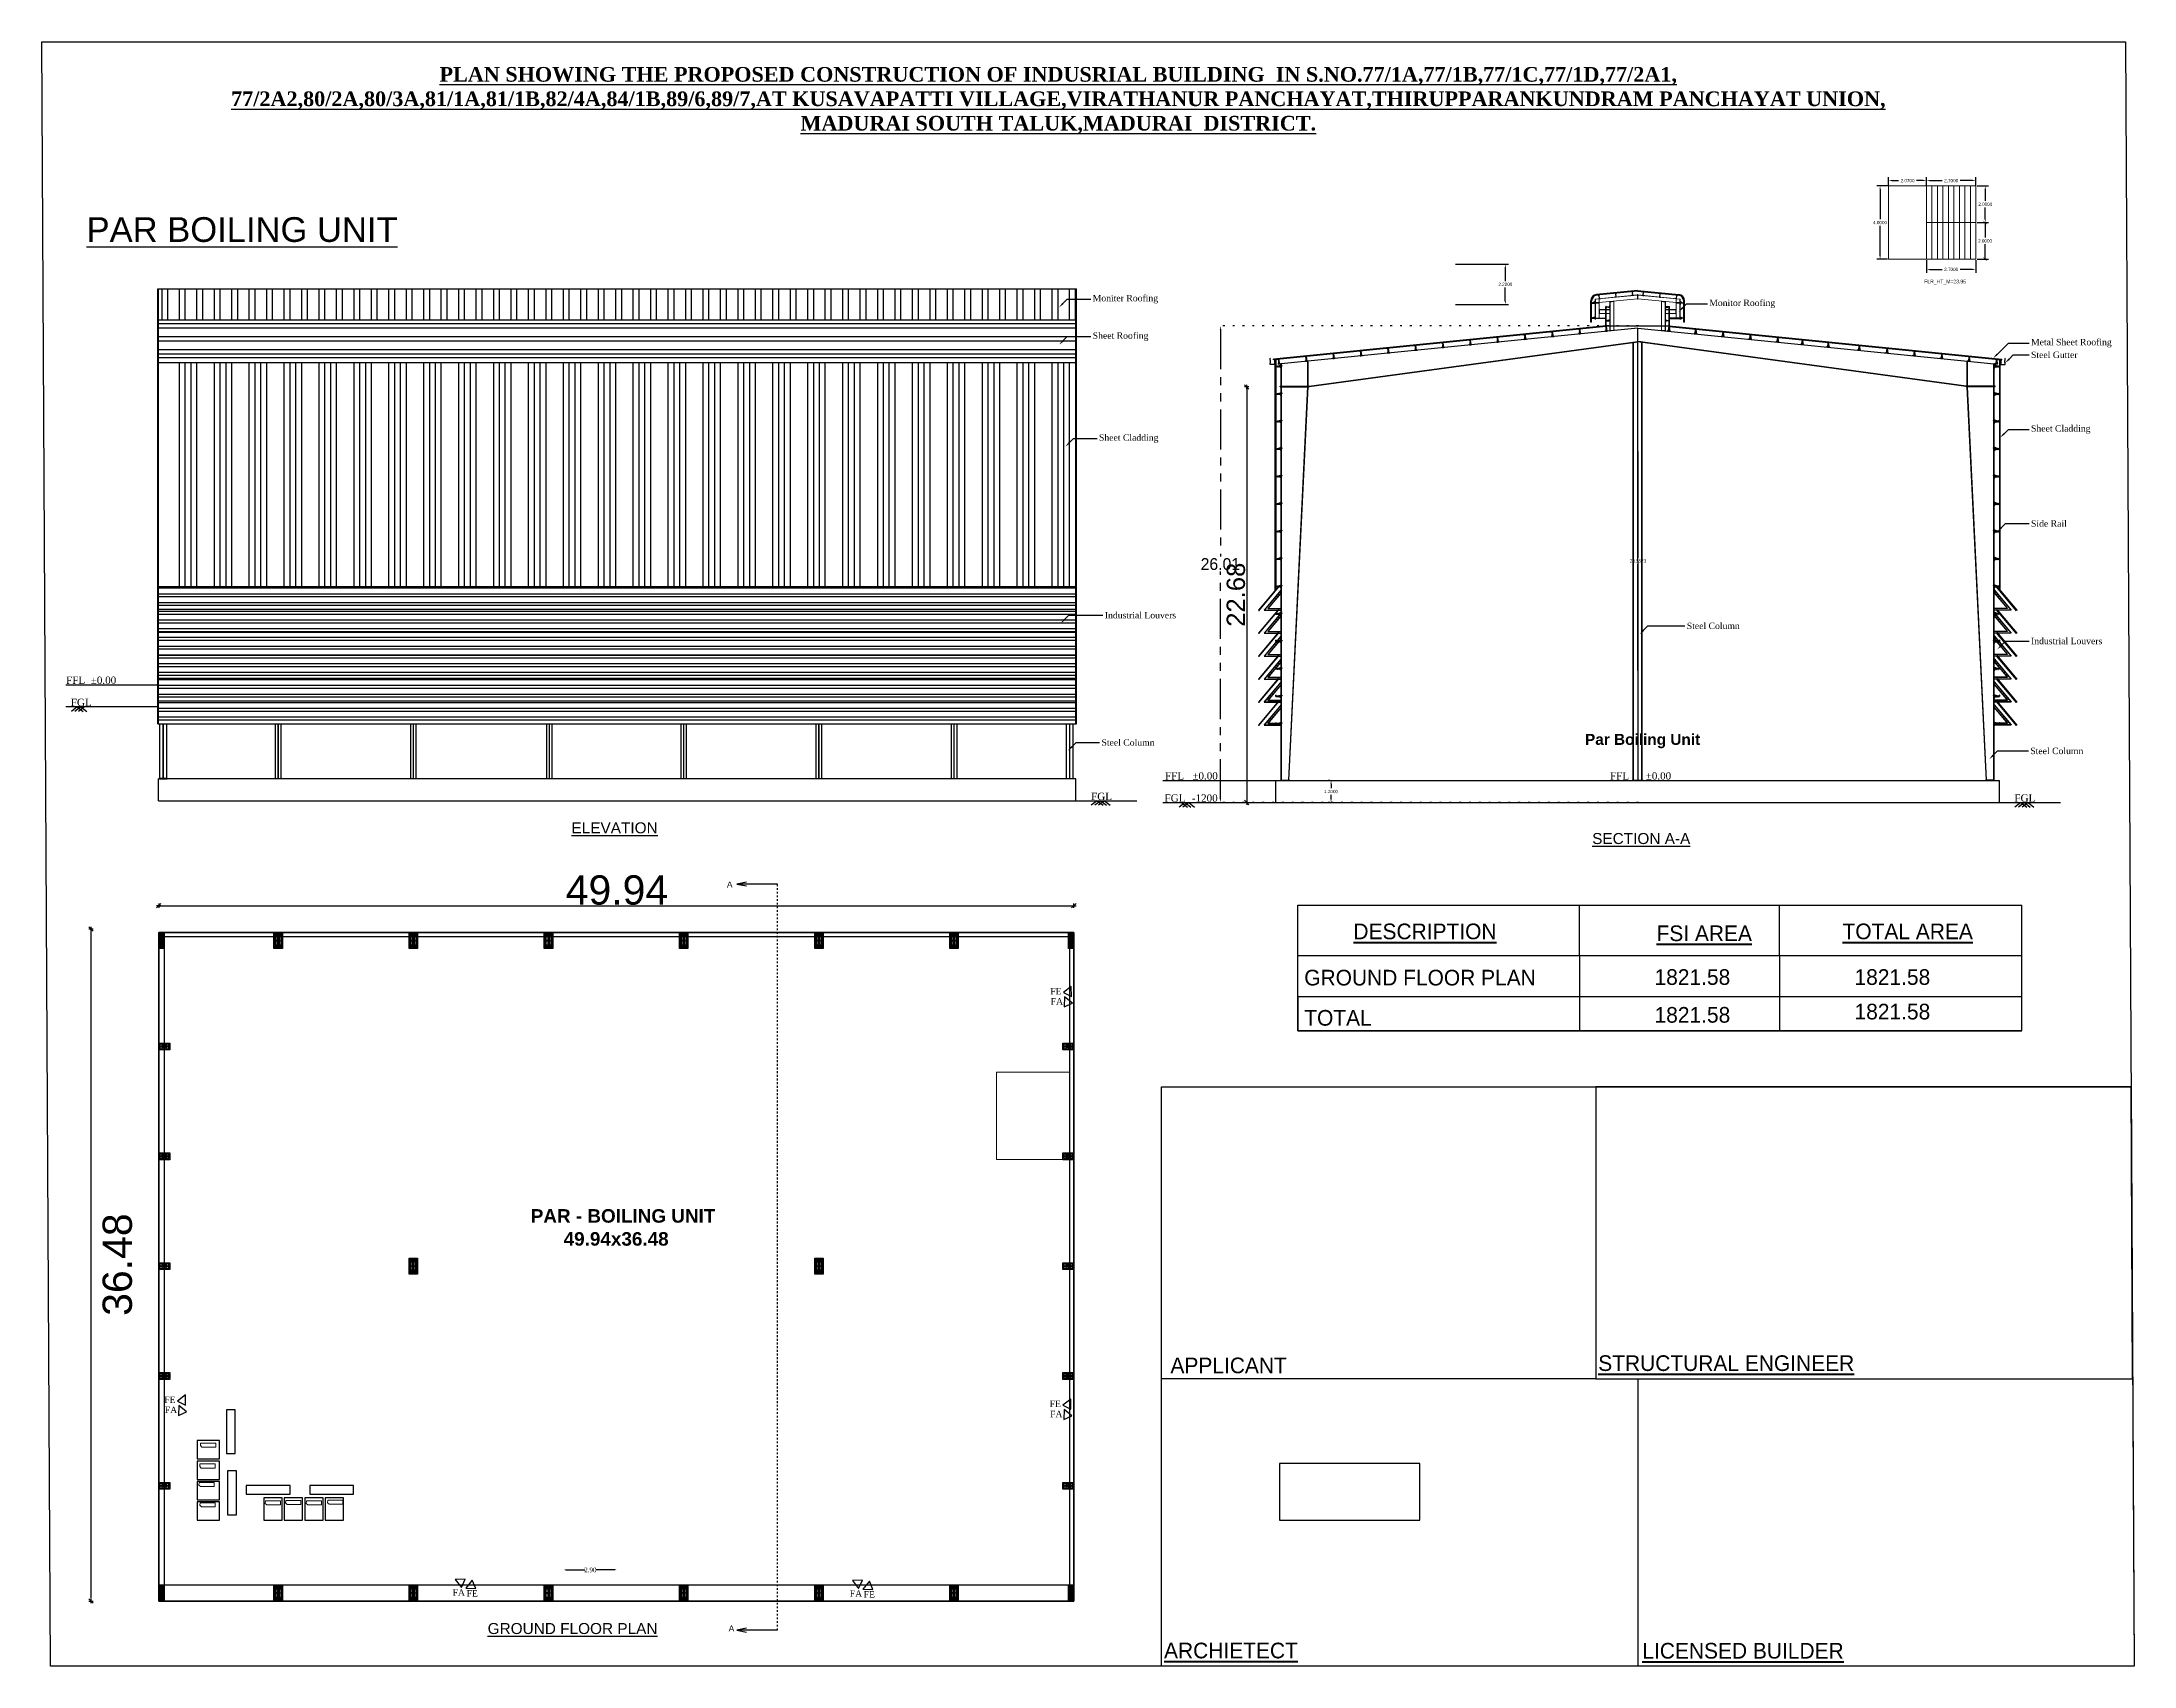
# Model space of a CAD drawing. Header units: metres. Extents: x 1422408 to 2565053, y 3723 to 80428.
# Drawn here: x 2267776 to 2267890.2, y 4050.7 to 4139.4 of the extents above; entities that cross this region are included whole.
import ezdxf
from ezdxf import colors
from ezdxf.entities.mleader import LeaderData, LeaderLine
from ezdxf.enums import TextEntityAlignment as Align
from ezdxf.math import Vec2, Vec3

# ---------------------------------------------------------------- set-up
doc = ezdxf.new("R2010")
doc.units = ezdxf.units.M
doc.header["$LTSCALE"] = 3.5
doc.header["$MEASUREMENT"] = 0
for name, pattern in [('CENTER2', [1.125, 0.75, -0.125, 0.125, -0.125]), ('DOT2', [0.125, 0, -0.125]), ('HIDDEN', [0.375, 0.25, -0.125]), ('LO-04b-R0 Framing-Framer(by Comau) - 131112$0${ Cable   Tele }', [0]), ('PHANTOM2', [1.25, 0.625, -0.125, 0.125, -0.125, 0.125, -0.125]), ('XKITLINE00', [0])]:
    doc.linetypes.add(name, pattern=pattern)
doc.layers.get('0').update_dxf_attribs({"linetype": 'CONTINUOUS'})
doc.layers.get('DEFPOINTS').update_dxf_attribs({"linetype": 'CONTINUOUS'})
for name, color, linetype in [('BLK_6_FLR_0_AC_ROOM_1', 117, 'CONTINUOUS'), ('BLK_6_FLR_0_EXIT_WIDTH_DOOR', 2, 'CONTINUOUS'), ('BLK_6_FLR_0_URINAL', 235, 'CONTINUOUS'), ('BLK_6_FLR_0_WATER_CLOSET', 213, 'CONTINUOUS'), ('BLK_6_HT_OF_BLDG', 5, 'CONTINUOUS'), ('BLK_6_PLINTH_HEIGHT', 7, 'CONTINUOUS'), ('BLK_6_ROOF_WATER_TANK_HT', 235, 'CONTINUOUS'), ('WORKSHOP_AREA', 10, 'CONTINUOUS')]:
    doc.layers.add(name, color=color, linetype=linetype)
doc.layers.add('BLK_6_FLR_0_BLT_UP_AREA', color=1, linetype='CONTINUOUS', plot=False)
for name, color, linetype, lineweight in [('BLK_6_FLR_0_FIRESTAIR_1', 1, 'CONTINUOUS', 0), ('BLK_6_FLR_0_FIRESTAIR_1_FLIGHT_1', 7, 'CONTINUOUS', 0), ('BLK_6_FLR_0_FIRESTAIR_1_FLIGHT_2', 7, 'CONTINUOUS', 0), ('BLK_6_FLR_0_FIRESTAIR_1_LANDING_1', 7, 'CONTINUOUS', 0), ('BLK_6_FLR_0_WASH', 243, 'CONTINUOUS', 5), ('CEN', 4, 'CENTER2', 18)]:
    doc.layers.add(name, color=color, linetype=linetype, lineweight=lineweight)
doc.styles.add('ANAND', font='times.ttf')
doc.styles.add('ROOM TEXT 10.5', font='swisse.ttf')
doc.styles.add('SIKKIM-ARE', font='arialbd.ttf')
doc.styles.add('style1', font='arial.ttf', dxfattribs={"height": 0.28})
doc.styles.add('style1jaya', font='times.ttf')
doc.styles.add('THIN', font='GOTHIC.TTF', dxfattribs={"height": 1})
doc.styles.add('thin2', font='arial.ttf', dxfattribs={"height": 0.3})
doc.dimstyles.get("Standard").update_dxf_attribs({"dimtxt": 0.18, "dimasz": 0.18, "dimexe": 0.18, "dimexo": 0.0625, "dimgap": 0.09, "dimtad": 0, "dimtih": 1, "dimtoh": 1, "dimdec": 4, "dimzin": 0, "dimdsep": 46, "dimtxsty": 'Standard', "dimcen": 0.09, "dimadec": 0, "dimazin": 0, "dimtfac": 1, "dimtdec": 4, "dimtofl": 0, "dimtmove": 0, "dimatfit": 3, "dimfxl": 0, "dimtolj": 1, "dimtzin": 0, "dimarcsym": 0})
doc.dimstyles.new('STANDARD$0', dxfattribs={"dimtxt": 0.25, "dimasz": 0.1, "dimexe": 2, "dimexo": 2, "dimgap": 0, "dimtad": 0, "dimzin": 0, "dimdsep": 46, "dimtxsty": 'ANAND', "dimcen": 0.0625, "dimdle": 2.5, "dimse1": 1, "dimse2": 1, "dimclrd": 2, "dimclre": 9, "dimadec": 0, "dimazin": 0, "dimtfac": 1, "dimtix": 1, "dimtofl": 0, "dimtmove": 2, "dimatfit": 3, "dimldrblk": 'OBLIQUE', "dimfxl": 0, "dimtolj": 1, "dimtzin": 0, "dimarcsym": 0})
pattern_1 = [(45, (2267647.246464, 4197.50784), (-0.00662912607, 0.00662912607), []), (135, (2267647.246464, 4197.50784), (-0.00662912607, -0.00662912607), [])]

msp = doc.modelspace()

# ---------------------------------------------------------------- texts
at = {"ltscale": 0.22, "style": 'ROOM TEXT 10.5'}
for s, height, p in [('%%UPAR BOILING UNIT', 1.35, (2267778.44894, 4128.45328)), ('%%UELEVATION', 0.6, (2267804.90969, 4096.17877)), ('%%USECTION A-A', 0.6, (2267860.60929, 4095.59477)), ('%%UGROUND FLOOR PLAN', 0.6, (2267800.33518, 4052.48392))]:
    msp.add_text(s, height=height, dxfattribs=at).set_placement(p)
at = {"linetype": 'HIDDEN', "style": 'style1jaya'}
for s, p in [('FFL  %%P0.00', (2267778.70014, 4104.53538)), (' FGL', (2267778.08159, 4103.32414)), ('FFL   %%P0.00', (2267838.73984, 4099.31399)), ('FFL      %%P0.00', (2267863.25261, 4099.31399)), (' FGL', (2267833.76074, 4098.1959)), (' FGL', (2267837.76869, 4098.10274)), ('-1200', (2267839.4692, 4098.10274)), (' FGL', (2267884.14606, 4098.10553))]:
    msp.add_text(s, height=0.4, dxfattribs=at).set_placement(p, align=Align.MIDDLE_CENTER)
at = {"linetype": 'Continuous', "ltscale": 300, "style": 'SIKKIM-ARE'}
msp.add_text(' Par Boiling Unit', height=0.6, dxfattribs=at).set_placement((2267859.9856, 4101.00608))
at = {"ltscale": 0.5, "style": 'ROOM TEXT 10.5'}
for p in [(2267813.39107, 4093.21705, -0.00047), (2267813.48649, 4052.62794, -0.00047)]:
    msp.add_text('A', height=0.33084, dxfattribs=at).set_placement(p)
at = {"lineweight": 60, "style": 'THIN'}
for s, height, p in [('%%UDESCRIPTION', 0.8546548, (2267847.58054, 4090.39985)), ('%%UFSI AREA', 0.8546548, (2267864.12184, 4090.29779)), ('%%UTOTAL AREA', 0.8546548, (2267874.2712, 4090.40059)), ('GROUND FLOOR PLAN', 0.8546548, (2267844.89756, 4087.87669)), ('1821.58', 0.854655, (2267864.01336, 4087.9093)), ('1821.58', 0.854655, (2267874.92647, 4087.9093)), ('TOTAL', 0.854655, (2267844.89756, 4085.68356)), ('1821.58', 0.854655, (2267864.01336, 4085.84622)), ('1821.58', 0.854655, (2267874.92647, 4086.02328)), ('APPLICANT', 0.854655, (2267837.59499, 4066.71524)), ('%%USTRUCTURAL ENGINEER', 0.8546548, (2267860.94022, 4066.83896)), ('%%UARCHIETECT', 0.8546548, (2267837.24622, 4051.15754)), ('%%ULICENSED BUILDER', 0.8546548, (2267863.3469, 4051.14433))]:
    msp.add_text(s, height=height, dxfattribs=at).set_placement(p)
for s, height, style, p in [('FE', 0.349929, 'style1jaya', (2267831.03473, 4087.38825)), ('FA', 0.349929, 'style1jaya', (2267831.06015, 4086.83621)), ('PAR - BOILING UNIT', 0.7377013, 'SIKKIM-ARE', (2267802.68569, 4074.93223)), ('49.94x36.48', 0.7377013, 'SIKKIM-ARE', (2267804.4826, 4073.67794)), ('FE', 0.349929, 'style1jaya', (2267782.69254, 4065.09364)), ('FA', 0.349929, 'style1jaya', (2267782.71796, 4064.5416)), ('FE', 0.349929, 'style1jaya', (2267831.00349, 4064.86853)), ('FA', 0.349929, 'style1jaya', (2267831.02891, 4064.31649))]:
    msp.add_text(s, height=height, dxfattribs=dict(style=style)).set_placement(p)
at = {"style": 'style1jaya'}
for s, p in [('FA', (2267798.42066, 4054.57381)), ('FE', (2267799.1831, 4054.52886)), ('FA', (2267820.09556, 4054.51822)), ('FE', (2267820.85801, 4054.47328))]:
    msp.add_text(s, height=0.349929, rotation=0.0777339, dxfattribs=at).set_placement(p)
at = {"insert": (2267719.28349, 4137.99866), "char_height": 0.80023424, "attachment_point": 1, "style": 'thin2'}
msp.add_mtext_dynamic_manual_height_columns('\\A1;{\\fTimes New Roman|b1|i0|c0|p18;\\W9.98225;\\L                          \\W1;PLAN SHOWING THE PROPOSED CONSTRUCTION OF INDUSRIAL BUILDING  IN S.NO.77/1A,77/1B,77/1C,77/1D,77/2A1,\\P\\W9.64769;                       \\W1;77/2A2,80/2A,80/3A,81/1A,81/1B,82/4A,84/1B,89/6,89/7,AT KUSAVAPATTI VILLAGE,VIRATHANUR PANCHAYAT,THIRUPPARANKUNDRAM PANCHAYAT UNION,\\P\\W9.84015;                                 \\W1;MADURAI SOUTH TALUK,MADURAI  DISTRICT.}', width=219.7553608, gutter_width=2.5, heights=[473.14022], dxfattribs=at)
at = {"char_height": 0.35, "attachment_point": 1, "style": 'style1jaya'}
for s, insert in [('{\\fTimes New Roman CE|b0|i0|c238|p18;Monitor} Roofing', (2267866.99754, 4125.30308)), ('Metal Sheet Roofing', (2267884.55823, 4123.16195)), ('{\\fTimes New Roman CE|b0|i0|c238|p18;Steel }Gutter', (2267884.55823, 4122.46729)), ('Sheet Cladding', (2267884.55823, 4118.45071)), ('Side Rail', (2267884.55823, 4113.25901)), ('Steel Column', (2267865.77233, 4107.67575)), ('Industrial Louvers', (2267884.55823, 4106.84939)), ('Steel Column', (2267884.51828, 4100.85148))]:
    msp.add_mtext(s, dxfattribs=dict(at, insert=insert))
at = {"ltscale": 0.05, "insert": (2267807.39137, 4093.07605), "char_height": 1.6, "attachment_point": 5, "style": 'style1'}
msp.add_mtext('\\A1;49.94', dxfattribs=at)
at = {"ltscale": 0.05, "insert": (2267780.13373, 4072.64287), "char_height": 1.6, "attachment_point": 5, "rotation": 90, "style": 'style1'}
msp.add_mtext('\\A1;36.48', dxfattribs=at)
at = {"layer": 'BLK_6_FLR_0_FIRESTAIR_1', "insert": (2267879.86861, 4126.38986), "char_height": 0.2, "width": 2.4, "attachment_point": 2}
msp.add_mtext('FLR_HT_M=23.95', dxfattribs=at)

# ---------------------------------------------------------------- blocks, each defined once
blk = doc.blocks.new('ER')
for p, q in [((-3, -3), (3, 3)), ((-3, 0), (3, 0)), ((0, -3), (0, 3))]:
    blk.add_line(p, q)
blk = doc.blocks.new('*D685')
at = {"lineweight": -2, "ltscale": 0.05}
blk.add_line((2267841.76, 4120.5), (2267841.76, 4097.9), dxfattribs=at)
at = {"layer": 'DEFPOINTS', "color": 0, "ltscale": 0.05}
for p in [(2267843.58, 4120.54), (2267841.76, 4097.86), (2267843.58, 4097.86)]:
    blk.add_point(p, dxfattribs=at)
at = {"lineweight": -2, "ltscale": 0.05, "xscale": 0.04, "yscale": 0.04, "zscale": 0.04}
for p, rotation in [((2267841.76, 4120.54), 90), ((2267841.76, 4097.86), 270)]:
    blk.add_blockref('ER', p, dxfattribs=dict(at, rotation=rotation))
at = {"color": 0, "ltscale": 0.05, "insert": (2267841.17, 4109.2), "char_height": 0.28, "attachment_point": 5, "rotation": 90, "style": 'style1'}
blk.add_mtext('\\A1;{\\H3.5714x;22.68}', dxfattribs=at)
blk = doc.blocks.new('_DOT')
at = {"color": 0, "linetype": 'ByBlock'}
blk.add_line((-0.5, 0), (-1, 0), dxfattribs=at)
at = {"color": 0, "linetype": 'ByBlock', "const_width": 0.5}
blk.add_lwpolyline([(-0.25, 0, 1), (0.25, 0, 1)], format="xyb", close=True, dxfattribs=at)
blk = doc.blocks.new('*D692')
at = {"layer": 'BLK_6_HT_OF_BLDG', "color": 0, "linetype": 'DOT2', "lineweight": -2}
for p, q in [((2267863.13, 4123.87), (2267840.14, 4123.87)), ((2267863.13, 4097.86), (2267840.14, 4097.86))]:
    blk.add_line(p, q, dxfattribs=at)
at = {"layer": 'BLK_6_HT_OF_BLDG', "color": 0, "linetype": 'PHANTOM2', "lineweight": -2}
for p, q in [((2267840.32, 4123.69), (2267840.32, 4111.28)), ((2267840.32, 4098.04), (2267840.32, 4110.46))]:
    blk.add_line(p, q, dxfattribs=at)
at = {"layer": 'BLK_6_HT_OF_BLDG', "color": 0}
for points in [[(2267840.29, 4123.69), (2267840.35, 4123.69), (2267840.32, 4123.87)], [(2267840.29, 4098.04), (2267840.35, 4098.04), (2267840.32, 4097.86)]]:
    blk.add_solid(points, dxfattribs=at)
at = {"layer": 'DEFPOINTS', "color": 0}
for p in [(2267840.32, 4123.87), (2267863.19, 4123.87), (2267863.19, 4097.86)]:
    blk.add_point(p, dxfattribs=at)
at = {"layer": 'BLK_6_HT_OF_BLDG', "color": 0, "lineweight": 25, "insert": (2267840.32, 4110.87), "char_height": 0.18, "attachment_point": 5}
blk.add_mtext('\\A1;{\\H3.5714x;26.01}', dxfattribs=at)
blk = doc.blocks.new('*D575')
at = {"layer": 'BLK_6_FLR_0_AC_ROOM_1', "color": 0, "linetype": 'DOT2', "lineweight": -2, "ltscale": 400}
for p, q in [((2267863.16, 4123.02), (2267863.27, 4123.02)), ((2267863.18, 4099.06), (2267863.3, 4099.06))]:
    blk.add_line(p, q, dxfattribs=at)
at = {"layer": 'BLK_6_FLR_0_AC_ROOM_1', "color": 0, "linetype": 'PHANTOM2', "lineweight": -2, "ltscale": 400}
for p, q in [((2267863.09, 4122.84), (2267863.11, 4111.22)), ((2267863.12, 4099.24), (2267863.11, 4110.86))]:
    blk.add_line(p, q, dxfattribs=at)
at = {"layer": 'BLK_6_FLR_0_AC_ROOM_1', "color": 0, "ltscale": 400}
for points in [[(2267863.12, 4122.84), (2267863.06, 4122.84), (2267863.09, 4123.02)], [(2267863.15, 4099.24), (2267863.09, 4099.24), (2267863.12, 4099.06)]]:
    blk.add_solid(points, dxfattribs=at)
at = {"layer": 'DEFPOINTS', "color": 0, "ltscale": 400}
for p in [(2267863.09, 4123.02), (2267863.09, 4123.02), (2267863.12, 4099.06)]:
    blk.add_point(p, dxfattribs=at)
at = {"layer": 'BLK_6_FLR_0_AC_ROOM_1', "color": 0, "ltscale": 400, "insert": (2267863.11, 4111.04), "char_height": 0.18, "attachment_point": 5}
blk.add_mtext('\\A1;23.9573', dxfattribs=at)
blk = doc.blocks.new('*D582')
at = {"layer": 'BLK_6_PLINTH_HEIGHT', "color": 0, "linetype": 'DOT2', "lineweight": -2}
for p, q in [((2267846.3, 4099.06), (2267846.18, 4099.06)), ((2267846.3, 4097.86), (2267846.18, 4097.86))]:
    blk.add_line(p, q, dxfattribs=at)
at = {"layer": 'BLK_6_PLINTH_HEIGHT', "color": 0, "linetype": 'PHANTOM2', "lineweight": -2}
for p, q in [((2267846.36, 4098.88), (2267846.36, 4098.64)), ((2267846.36, 4098.04), (2267846.36, 4098.28))]:
    blk.add_line(p, q, dxfattribs=at)
at = {"layer": 'BLK_6_PLINTH_HEIGHT', "color": 0}
for points in [[(2267846.33, 4098.88), (2267846.39, 4098.88), (2267846.36, 4099.06)], [(2267846.33, 4098.04), (2267846.39, 4098.04), (2267846.36, 4097.86)]]:
    blk.add_solid(points, dxfattribs=at)
at = {"layer": 'DEFPOINTS', "color": 0}
for p in [(2267846.36, 4099.06), (2267846.36, 4099.06), (2267846.36, 4097.86)]:
    blk.add_point(p, dxfattribs=at)
at = {"layer": 'BLK_6_PLINTH_HEIGHT', "color": 0, "lineweight": 25, "insert": (2267846.36, 4098.46), "char_height": 0.18, "attachment_point": 5}
blk.add_mtext('\\A1;1.2000', dxfattribs=at)
blk = doc.blocks.new('*D593')
at = {"layer": 'BLK_6_FLR_0_EXIT_WIDTH_DOOR', "color": 2, "linetype": 'Continuous', "lineweight": -2, "ltscale": 400}
for p, q in [((2267804.59, 4055.98), (2267805.63, 4055.98)), ((2267807.29, 4055.98), (2267806.25, 4055.98))]:
    blk.add_line(p, q, dxfattribs=at)
at = {"layer": 'BLK_6_FLR_0_EXIT_WIDTH_DOOR', "color": 2, "ltscale": 400}
for points in [[(2267804.59, 4056), (2267804.59, 4055.97), (2267804.49, 4055.98)], [(2267807.29, 4056), (2267807.29, 4055.97), (2267807.39, 4055.98)]]:
    blk.add_solid(points, dxfattribs=at)
at = {"layer": 'DEFPOINTS', "color": 0, "ltscale": 400}
for p in [(2267807.39, 4055.98), (2267804.49, 4055.16), (2267807.39, 4055.16)]:
    blk.add_point(p, dxfattribs=at)
at = {"layer": 'BLK_6_FLR_0_EXIT_WIDTH_DOOR', "color": 0, "ltscale": 400, "insert": (2267805.94, 4055.98), "char_height": 0.25, "attachment_point": 5, "style": 'ANAND'}
blk.add_mtext('\\A1;2.90', dxfattribs=at)
blk = doc.blocks.new('_Oblique')
at = {"color": 0, "linetype": 'ByBlock', "lineweight": -2}
blk.add_line((-0.5, -0.5), (0.5, 0.5), dxfattribs=at)
blk = doc.blocks.new('*D634')
at = {"layer": 'BLK_6_FLR_0_FIRESTAIR_1_FLIGHT_1', "color": 0, "linetype": 'Continuous', "lineweight": -2}
for p, q in [((2267881.62, 4131.51), (2267882.24, 4131.51)), ((2267882.06, 4131.33), (2267882.06, 4130.69)), ((2267882.06, 4129.69), (2267882.06, 4130.33)), ((2267881.62, 4129.51), (2267882.24, 4129.51))]:
    blk.add_line(p, q, dxfattribs=at)
at = {"layer": 'BLK_6_FLR_0_FIRESTAIR_1_FLIGHT_1', "color": 0, "linetype": 'Continuous'}
for points in [[(2267882.03, 4131.33), (2267882.09, 4131.33), (2267882.06, 4131.51)], [(2267882.03, 4129.69), (2267882.09, 4129.69), (2267882.06, 4129.51)]]:
    blk.add_solid(points, dxfattribs=at)
at = {"layer": 'DEFPOINTS', "color": 0, "linetype": 'Continuous'}
for p in [(2267881.55, 4131.51), (2267882.06, 4131.51), (2267881.55, 4129.51)]:
    blk.add_point(p, dxfattribs=at)
at = {"layer": 'BLK_6_FLR_0_FIRESTAIR_1_FLIGHT_1', "color": 0, "linetype": 'Continuous', "insert": (2267882.06, 4130.51), "char_height": 0.18, "attachment_point": 5}
blk.add_mtext('\\A1;2.0000', dxfattribs=at)
blk = doc.blocks.new('*D635')
at = {"layer": 'BLK_6_FLR_0_FIRESTAIR_1_FLIGHT_1', "color": 0, "linetype": 'Continuous', "lineweight": -2}
for p, q in [((2267878.85, 4131.51), (2267878.85, 4131.98)), ((2267879.03, 4131.8), (2267879.71, 4131.8)), ((2267881.37, 4131.8), (2267880.7, 4131.8)), ((2267881.55, 4131.51), (2267881.55, 4131.98))]:
    blk.add_line(p, q, dxfattribs=at)
at = {"layer": 'BLK_6_FLR_0_FIRESTAIR_1_FLIGHT_1', "color": 0, "linetype": 'Continuous'}
for points in [[(2267879.03, 4131.83), (2267879.03, 4131.77), (2267878.85, 4131.8)], [(2267881.37, 4131.83), (2267881.37, 4131.77), (2267881.55, 4131.8)]]:
    blk.add_solid(points, dxfattribs=at)
at = {"layer": 'DEFPOINTS', "color": 0, "linetype": 'Continuous'}
for p in [(2267878.85, 4131.45), (2267881.55, 4131.8), (2267881.55, 4131.45)]:
    blk.add_point(p, dxfattribs=at)
at = {"layer": 'BLK_6_FLR_0_FIRESTAIR_1_FLIGHT_1', "color": 0, "linetype": 'Continuous', "insert": (2267880.2, 4131.8), "char_height": 0.18, "attachment_point": 5}
blk.add_mtext('\\A1;2.7000', dxfattribs=at)
blk = doc.blocks.new('*D636')
at = {"layer": 'BLK_6_FLR_0_FIRESTAIR_1_LANDING_1', "color": 0, "lineweight": -2}
for p, q in [((2267876.78, 4131.51), (2267876.78, 4131.98)), ((2267876.96, 4131.8), (2267877.32, 4131.8)), ((2267878.67, 4131.8), (2267878.31, 4131.8)), ((2267878.85, 4131.51), (2267878.85, 4131.98))]:
    blk.add_line(p, q, dxfattribs=at)
at = {"layer": 'BLK_6_FLR_0_FIRESTAIR_1_LANDING_1', "color": 0}
for points in [[(2267876.96, 4131.83), (2267876.96, 4131.77), (2267876.78, 4131.8)], [(2267878.67, 4131.83), (2267878.67, 4131.77), (2267878.85, 4131.8)]]:
    blk.add_solid(points, dxfattribs=at)
at = {"layer": 'DEFPOINTS', "color": 0}
for p in [(2267876.78, 4131.45), (2267878.85, 4131.8), (2267878.85, 4131.45)]:
    blk.add_point(p, dxfattribs=at)
at = {"layer": 'BLK_6_FLR_0_FIRESTAIR_1_LANDING_1', "color": 0, "insert": (2267877.82, 4131.8), "char_height": 0.18, "attachment_point": 5}
blk.add_mtext('\\A1;2.0700', dxfattribs=at)
blk = doc.blocks.new('*D637')
at = {"layer": 'BLK_6_FLR_0_FIRESTAIR_1_LANDING_1', "color": 0, "lineweight": -2}
for p, q in [((2267876.72, 4131.51), (2267876.14, 4131.51)), ((2267876.32, 4131.33), (2267876.32, 4129.69)), ((2267876.32, 4127.69), (2267876.32, 4129.33)), ((2267876.72, 4127.51), (2267876.14, 4127.51))]:
    blk.add_line(p, q, dxfattribs=at)
at = {"layer": 'BLK_6_FLR_0_FIRESTAIR_1_LANDING_1', "color": 0}
for points in [[(2267876.29, 4131.33), (2267876.35, 4131.33), (2267876.32, 4131.51)], [(2267876.29, 4127.69), (2267876.35, 4127.69), (2267876.32, 4127.51)]]:
    blk.add_solid(points, dxfattribs=at)
at = {"layer": 'DEFPOINTS', "color": 0}
for p in [(2267876.78, 4131.51), (2267876.32, 4127.51), (2267876.78, 4127.51)]:
    blk.add_point(p, dxfattribs=at)
at = {"layer": 'BLK_6_FLR_0_FIRESTAIR_1_LANDING_1', "color": 0, "insert": (2267876.32, 4129.51), "char_height": 0.18, "attachment_point": 5}
blk.add_mtext('\\A1;4.0000', dxfattribs=at)
blk = doc.blocks.new('*D638')
at = {"layer": 'BLK_6_FLR_0_FIRESTAIR_1_FLIGHT_2', "color": 0, "linetype": 'Continuous', "lineweight": -2}
for p, q in [((2267878.85, 4127.45), (2267878.85, 4126.77)), ((2267879.03, 4126.95), (2267879.71, 4126.95)), ((2267881.37, 4126.95), (2267880.7, 4126.95)), ((2267881.55, 4127.45), (2267881.55, 4126.77))]:
    blk.add_line(p, q, dxfattribs=at)
at = {"layer": 'BLK_6_FLR_0_FIRESTAIR_1_FLIGHT_2', "color": 0, "linetype": 'Continuous'}
for points in [[(2267879.03, 4126.98), (2267879.03, 4126.92), (2267878.85, 4126.95)], [(2267881.37, 4126.98), (2267881.37, 4126.92), (2267881.55, 4126.95)]]:
    blk.add_solid(points, dxfattribs=at)
at = {"layer": 'DEFPOINTS', "color": 0, "linetype": 'Continuous'}
for p in [(2267878.85, 4127.51), (2267881.55, 4127.51), (2267881.55, 4126.95)]:
    blk.add_point(p, dxfattribs=at)
at = {"layer": 'BLK_6_FLR_0_FIRESTAIR_1_FLIGHT_2', "color": 0, "linetype": 'Continuous', "insert": (2267880.2, 4126.95), "char_height": 0.18, "attachment_point": 5}
blk.add_mtext('\\A1;2.7000', dxfattribs=at)
blk = doc.blocks.new('_ArchTick')
at = {"color": 0, "linetype": 'ByBlock', "const_width": 0.15}
blk.add_lwpolyline([(-0.5, -0.5), (0.5, 0.5)], dxfattribs=at)
blk = doc.blocks.new('*D639')
at = {"layer": 'BLK_6_FLR_0_FIRESTAIR_1_FLIGHT_2', "color": 0, "linetype": 'Continuous', "lineweight": -2}
for p, q in [((2267881.62, 4129.51), (2267882.23, 4129.51)), ((2267882.05, 4129.51), (2267882.05, 4128.69)), ((2267882.05, 4127.51), (2267882.05, 4128.33)), ((2267881.62, 4127.51), (2267882.23, 4127.51))]:
    blk.add_line(p, q, dxfattribs=at)
at = {"layer": 'DEFPOINTS', "color": 0, "linetype": 'Continuous'}
for p in [(2267881.55, 4129.51), (2267881.55, 4127.51), (2267882.05, 4127.51)]:
    blk.add_point(p, dxfattribs=at)
at = {"layer": 'BLK_6_FLR_0_FIRESTAIR_1_FLIGHT_2', "color": 0, "linetype": 'Continuous', "lineweight": -2, "xscale": 0.18, "yscale": 0.18, "zscale": 0.18}
for p, rotation in [((2267882.05, 4129.51), 90), ((2267882.05, 4127.51), 270)]:
    blk.add_blockref('_ArchTick', p, dxfattribs=dict(at, rotation=rotation))
at = {"layer": 'BLK_6_FLR_0_FIRESTAIR_1_FLIGHT_2', "color": 0, "linetype": 'Continuous', "insert": (2267882.05, 4128.51), "char_height": 0.18, "attachment_point": 5}
blk.add_mtext('\\A1;2.0000', dxfattribs=at)
blk = doc.blocks.new('*D708')
at = {"layer": 'BLK_6_ROOF_WATER_TANK_HT', "color": 0, "lineweight": -2}
for p, q in [((2267853.16, 4127.24), (2267856.05, 4127.24)), ((2267855.87, 4127.06), (2267855.87, 4126.32)), ((2267855.87, 4125.22), (2267855.87, 4125.96)), ((2267853.16, 4125.04), (2267856.05, 4125.04))]:
    blk.add_line(p, q, dxfattribs=at)
at = {"layer": 'BLK_6_ROOF_WATER_TANK_HT', "color": 0}
for points in [[(2267855.84, 4127.06), (2267855.9, 4127.06), (2267855.87, 4127.24)], [(2267855.84, 4125.22), (2267855.9, 4125.22), (2267855.87, 4125.04)]]:
    blk.add_solid(points, dxfattribs=at)
at = {"layer": 'DEFPOINTS', "color": 0}
for p in [(2267853.09, 4127.24), (2267855.87, 4127.24), (2267853.09, 4125.04)]:
    blk.add_point(p, dxfattribs=at)
at = {"layer": 'BLK_6_ROOF_WATER_TANK_HT', "color": 0, "insert": (2267855.87, 4126.14), "char_height": 0.18, "attachment_point": 5}
blk.add_mtext('\\A1;2.2000', dxfattribs=at)

# ---------------------------------------------------------------- dimensions: what is measured, and where the dimension line sits
at = {"ltscale": 0.05}
dim = msp.add_linear_dim(base=(2267841.75792, 4097.86167), p1=(2267843.58247, 4120.54167), p2=(2267843.58247, 4097.86167), angle=90, text='{\\H3.5714x;22.68}', dimstyle='STANDARD$0', override={"dimtxt": 2.5, "dimasz": 0.04, "dimgap": 0.08, "dimtad": 2, "dimtxsty": 'style1', "dimblk": 'ER', "dimclrd": 256, "dimldrblk": 'DOT', "dimfxl": 0.18, "dimfxlon": 1, "dimarcsym": 1}, dxfattribs=at)
dim.commit()
dim.dimension.update_dxf_attribs({"geometry": '*D685', "text_midpoint": (2267841.16735, 4109.20167)})
at = {"layer": 'BLK_6_FLR_0_AC_ROOM_1', "color": 3, "ltscale": 400}
dim = msp.add_aligned_dim(p1=(2267863.11941, 4099.06167), p2=(2267863.09254, 4123.019), distance=0, dimstyle='STANDARD$0', override={"dimtxt": 0.18, "dimasz": 0.18, "dimexe": 0.18, "dimexo": 0.0625, "dimgap": 0.09, "dimtih": 1, "dimtoh": 1, "dimdec": 4, "dimtxsty": 'Standard', "dimcen": 0.09, "dimdle": 0, "dimse1": 0, "dimse2": 0, "dimclrd": 0, "dimclre": 0, "dimtdec": 4, "dimtix": 0, "dimtmove": 0, "dimfxl": 0, "dimarcsym": 2}, dxfattribs=at)
dim.commit()
dim.dimension.update_dxf_attribs({"geometry": '*D575', "text_midpoint": (2267863.10598, 4111.04034)})
at = {"layer": 'BLK_6_FLR_0_EXIT_WIDTH_DOOR', "ltscale": 400}
dim = msp.add_aligned_dim(p1=(2267804.49085, 4055.15991), p2=(2267807.39323, 4055.15991), distance=0.82309, dimstyle='STANDARD$0', override={"dimfxl": 0.18}, dxfattribs=at)
dim.commit()
dim.dimension.update_dxf_attribs({"geometry": '*D593', "text_midpoint": (2267805.94204, 4055.983)})
at = {"layer": 'BLK_6_FLR_0_FIRESTAIR_1_FLIGHT_1', "color": 1, "linetype": 'Continuous'}
dim = msp.add_linear_dim(base=(2267881.55282, 4131.79642), p1=(2267878.85282, 4131.45), p2=(2267881.55282, 4131.45), dimstyle='Standard', dxfattribs=at)
dim.commit()
dim.dimension.update_dxf_attribs({"geometry": '*D635', "text_midpoint": (2267880.20282, 4131.79642)})
at = {"layer": 'BLK_6_FLR_0_FIRESTAIR_1_FLIGHT_1', "color": 2, "linetype": 'Continuous'}
dim = msp.add_linear_dim(base=(2267882.05811, 4131.5125), p1=(2267881.55282, 4129.5125), p2=(2267881.55282, 4131.5125), angle=90, dimstyle='Standard', dxfattribs=at)
dim.commit()
dim.dimension.update_dxf_attribs({"geometry": '*D634', "text_midpoint": (2267882.05811, 4130.5125)})
at = {"layer": 'BLK_6_FLR_0_FIRESTAIR_1_FLIGHT_2', "color": 2, "linetype": 'Continuous'}
dim = msp.add_aligned_dim(p1=(2267881.55282, 4129.5125), p2=(2267881.55282, 4127.5125), distance=0.49724, dimstyle='STANDARD$0', override={"dimtxt": 0.18, "dimasz": 0.18, "dimexe": 0.18, "dimexo": 0.0625, "dimgap": 0.09, "dimtad": 1, "dimtih": 1, "dimtoh": 1, "dimdec": 4, "dimtxsty": 'Standard', "dimblk": 'ArchTick', "dimcen": 0.09, "dimdle": 0, "dimse1": 0, "dimse2": 0, "dimclrd": 0, "dimclre": 0, "dimtdec": 4, "dimtix": 0, "dimtmove": 0, "dimldrblk": 'ArchTick'}, dxfattribs=at)
dim.commit()
dim.dimension.update_dxf_attribs({"geometry": '*D639', "text_midpoint": (2267882.05006, 4128.5125)})
at = {"layer": 'BLK_6_FLR_0_FIRESTAIR_1_FLIGHT_2', "color": 1, "linetype": 'Continuous'}
dim = msp.add_linear_dim(base=(2267881.55282, 4126.94823), p1=(2267878.85282, 4127.5125), p2=(2267881.55282, 4127.5125), dimstyle='Standard', dxfattribs=at)
dim.commit()
dim.dimension.update_dxf_attribs({"geometry": '*D638', "text_midpoint": (2267880.20282, 4126.94823)})
at = {"layer": 'BLK_6_FLR_0_FIRESTAIR_1_LANDING_1', "color": 1}
dim = msp.add_linear_dim(base=(2267876.31694, 4127.5125), p1=(2267876.78282, 4131.5125), p2=(2267876.78282, 4127.5125), angle=90, dimstyle='Standard', override={"dimtmove": 1, "dimfxl": 5}, dxfattribs=at)
dim.commit()
dim.dimension.update_dxf_attribs({"geometry": '*D637', "text_midpoint": (2267876.31694, 4129.5125)})
at = {"layer": 'BLK_6_FLR_0_FIRESTAIR_1_LANDING_1', "color": 2}
dim = msp.add_linear_dim(base=(2267878.85282, 4131.79642), p1=(2267876.78282, 4131.45), p2=(2267878.85282, 4131.45), dimstyle='Standard', override={"dimtmove": 1, "dimfxl": 5}, dxfattribs=at)
dim.commit()
dim.dimension.update_dxf_attribs({"geometry": '*D636', "text_midpoint": (2267877.81782, 4131.79642)})
at = {"layer": 'BLK_6_HT_OF_BLDG', "color": 1, "lineweight": 25}
dim = msp.add_aligned_dim(p1=(2267863.18934, 4097.86167), p2=(2267863.1897, 4123.8739), distance=22.87054, text='{\\H3.5714x;26.01}', dimstyle='STANDARD$0', override={"dimtxt": 0.18, "dimasz": 0.18, "dimexe": 0.18, "dimexo": 0.0625, "dimgap": 0.09, "dimtih": 1, "dimtoh": 1, "dimdec": 4, "dimtxsty": 'Standard', "dimcen": 0.09, "dimdle": 0, "dimse1": 0, "dimse2": 0, "dimclrd": 0, "dimclre": 0, "dimtdec": 4, "dimtix": 0, "dimtmove": 0, "dimfxl": 0, "dimarcsym": 2}, dxfattribs=at)
dim.commit()
dim.dimension.update_dxf_attribs({"geometry": '*D692', "text_midpoint": (2267840.31898, 4110.86811)})
at = {"layer": 'BLK_6_PLINTH_HEIGHT', "color": 1, "lineweight": 25}
dim = msp.add_aligned_dim(p1=(2267846.36108, 4097.86167), p2=(2267846.36108, 4099.06167), distance=0, dimstyle='STANDARD$0', override={"dimtxt": 0.18, "dimasz": 0.18, "dimexe": 0.18, "dimexo": 0.0625, "dimgap": 0.09, "dimtih": 1, "dimtoh": 1, "dimdec": 4, "dimtxsty": 'Standard', "dimcen": 0.09, "dimdle": 0, "dimse1": 0, "dimse2": 0, "dimclrd": 0, "dimclre": 0, "dimtdec": 4, "dimtix": 0, "dimtmove": 0, "dimfxl": 0, "dimarcsym": 2}, dxfattribs=at)
dim.commit()
dim.dimension.update_dxf_attribs({"geometry": '*D582', "text_midpoint": (2267846.36108, 4098.46167)})
at = {"layer": 'BLK_6_ROOF_WATER_TANK_HT', "color": 235}
dim = msp.add_linear_dim(base=(2267855.87491, 4127.23945), p1=(2267853.09371, 4125.03945), p2=(2267853.09371, 4127.23945), angle=90, dimstyle='Standard', override={"dimscale": 1}, dxfattribs=at)
dim.commit()
dim.dimension.update_dxf_attribs({"geometry": '*D708', "text_midpoint": (2267855.87491, 4126.13945)})

# ---------------------------------------------------------------- hatches: boundary and pattern name
h = msp.add_hatch()
h.set_pattern_fill('ANSI37', color=256, scale=0.075)
h.set_pattern_definition(pattern_1)
h.paths.add_polyline_path([(2267861.34827, 4124.28779), (2267861.34827, 4124.26779), (2267860.68027, 4124.27779), (2267860.68027, 4124.28779)])
h = msp.add_hatch()
h.set_pattern_fill('ANSI37', color=256, scale=0.075)
h.set_pattern_definition(pattern_1)
h.paths.add_polyline_path([(2267864.83627, 4124.28779), (2267864.83627, 4124.26779), (2267865.50427, 4124.27779), (2267865.50427, 4124.28779)])

# ---------------------------------------------------------------- linework, layer by layer
at = {"linetype": 'Continuous'}
for p, q in [((2267782.56629, 4124.20217), (2267782.56629, 4125.89669)), ((2267782.88379, 4124.20217), (2267782.88379, 4125.89669)), ((2267783.51879, 4124.20217), (2267783.51879, 4125.89669)), ((2267783.83629, 4124.20217), (2267783.83629, 4125.89669)), ((2267784.47129, 4124.20217), (2267784.47129, 4125.89669)), ((2267784.78879, 4124.20217), (2267784.78879, 4125.89669)), ((2267785.42379, 4124.20217), (2267785.42379, 4125.89669)), ((2267785.74129, 4124.20217), (2267785.74129, 4125.89669)), ((2267786.37629, 4124.20217), (2267786.37629, 4125.89669)), ((2267786.69379, 4124.20217), (2267786.69379, 4125.89669)), ((2267787.32879, 4124.20217), (2267787.32879, 4125.89669)), ((2267787.64629, 4124.20217), (2267787.64629, 4125.89669)), ((2267788.28129, 4124.20217), (2267788.28129, 4125.89669)), ((2267788.59879, 4124.20217), (2267788.59879, 4125.89669)), ((2267789.23379, 4124.20217), (2267789.23379, 4125.89669)), ((2267789.55129, 4124.20217), (2267789.55129, 4125.89669)), ((2267790.18629, 4124.20217), (2267790.18629, 4125.89669)), ((2267790.50379, 4124.20217), (2267790.50379, 4125.89669)), ((2267791.13879, 4124.20217), (2267791.13879, 4125.89669)), ((2267791.45629, 4124.20217), (2267791.45629, 4125.89669)), ((2267792.09129, 4124.20217), (2267792.09129, 4125.89669)), ((2267792.40879, 4124.20217), (2267792.40879, 4125.89669)), ((2267793.04379, 4124.20217), (2267793.04379, 4125.89669)), ((2267793.36129, 4124.20217), (2267793.36129, 4125.89669)), ((2267793.99629, 4124.20217), (2267793.99629, 4125.89669)), ((2267794.31379, 4124.20217), (2267794.31379, 4125.89669)), ((2267794.94879, 4124.20217), (2267794.94879, 4125.89669)), ((2267795.26629, 4124.20217), (2267795.26629, 4125.89669)), ((2267795.90129, 4124.20217), (2267795.90129, 4125.89669)), ((2267796.21879, 4124.20217), (2267796.21879, 4125.89669)), ((2267796.85379, 4124.20217), (2267796.85379, 4125.89669)), ((2267797.17129, 4124.20217), (2267797.17129, 4125.89669)), ((2267797.80629, 4124.20217), (2267797.80629, 4125.89669)), ((2267798.12379, 4124.20217), (2267798.12379, 4125.89669)), ((2267798.75879, 4124.20217), (2267798.75879, 4125.89669)), ((2267799.07629, 4124.20217), (2267799.07629, 4125.89669)), ((2267799.71129, 4124.20217), (2267799.71129, 4125.89669)), ((2267800.02879, 4124.20217), (2267800.02879, 4125.89669)), ((2267800.66379, 4124.20217), (2267800.66379, 4125.89669)), ((2267800.98129, 4124.20217), (2267800.98129, 4125.89669)), ((2267801.61629, 4124.20217), (2267801.61629, 4125.89669)), ((2267801.93379, 4124.20217), (2267801.93379, 4125.89669)), ((2267802.56879, 4124.20217), (2267802.56879, 4125.89669)), ((2267802.88629, 4124.20217), (2267802.88629, 4125.89669)), ((2267803.52129, 4124.20217), (2267803.52129, 4125.89669)), ((2267803.83879, 4124.20217), (2267803.83879, 4125.89669)), ((2267804.47379, 4124.20217), (2267804.47379, 4125.89669)), ((2267804.79129, 4124.20217), (2267804.79129, 4125.89669)), ((2267805.42629, 4124.20217), (2267805.42629, 4125.89669)), ((2267805.74379, 4124.20217), (2267805.74379, 4125.89669)), ((2267806.37879, 4124.20217), (2267806.37879, 4125.89669)), ((2267806.69629, 4124.20217), (2267806.69629, 4125.89669)), ((2267807.33129, 4124.20217), (2267807.33129, 4125.89669)), ((2267807.64879, 4124.20217), (2267807.64879, 4125.89669)), ((2267808.28379, 4124.20217), (2267808.28379, 4125.89669)), ((2267808.60129, 4124.20217), (2267808.60129, 4125.89669)), ((2267809.23629, 4124.20217), (2267809.23629, 4125.89669)), ((2267809.55379, 4124.20217), (2267809.55379, 4125.89669)), ((2267810.18879, 4124.20217), (2267810.18879, 4125.89669)), ((2267810.50629, 4124.20217), (2267810.50629, 4125.89669)), ((2267811.14129, 4124.20217), (2267811.14129, 4125.89669)), ((2267811.45879, 4124.20217), (2267811.45879, 4125.89669)), ((2267812.09379, 4124.20217), (2267812.09379, 4125.89669)), ((2267812.41129, 4124.20217), (2267812.41129, 4125.89669)), ((2267813.04629, 4124.20217), (2267813.04629, 4125.89669)), ((2267813.36379, 4124.20217), (2267813.36379, 4125.89669)), ((2267813.99879, 4124.20217), (2267813.99879, 4125.89669)), ((2267814.31629, 4124.20217), (2267814.31629, 4125.89669)), ((2267814.95129, 4124.20217), (2267814.95129, 4125.89669)), ((2267815.26879, 4124.20217), (2267815.26879, 4125.89669)), ((2267815.90379, 4124.20217), (2267815.90379, 4125.89669)), ((2267816.22129, 4124.20217), (2267816.22129, 4125.89669)), ((2267816.85629, 4124.20217), (2267816.85629, 4125.89669)), ((2267817.17379, 4124.20217), (2267817.17379, 4125.89669)), ((2267817.80879, 4124.20217), (2267817.80879, 4125.89669)), ((2267818.12629, 4124.20217), (2267818.12629, 4125.89669)), ((2267818.76129, 4124.20217), (2267818.76129, 4125.89669)), ((2267819.07879, 4124.20217), (2267819.07879, 4125.89669)), ((2267819.71379, 4124.20217), (2267819.71379, 4125.89669)), ((2267820.03129, 4124.20217), (2267820.03129, 4125.89669)), ((2267820.66629, 4124.20217), (2267820.66629, 4125.89669)), ((2267820.98379, 4124.20217), (2267820.98379, 4125.89669)), ((2267821.61879, 4124.20217), (2267821.61879, 4125.89669)), ((2267821.93629, 4124.20217), (2267821.93629, 4125.89669)), ((2267822.57129, 4124.20217), (2267822.57129, 4125.89669)), ((2267822.88879, 4124.20217), (2267822.88879, 4125.89669)), ((2267823.52379, 4124.20217), (2267823.52379, 4125.89669)), ((2267823.84129, 4124.20217), (2267823.84129, 4125.89669)), ((2267824.47629, 4124.20217), (2267824.47629, 4125.89669)), ((2267824.79379, 4124.20217), (2267824.79379, 4125.89669)), ((2267825.42879, 4124.20217), (2267825.42879, 4125.89669)), ((2267825.74629, 4124.20217), (2267825.74629, 4125.89669)), ((2267826.38129, 4124.20217), (2267826.38129, 4125.89669)), ((2267826.69879, 4124.20217), (2267826.69879, 4125.89669)), ((2267827.33379, 4124.20217), (2267827.33379, 4125.89669)), ((2267827.65129, 4124.20217), (2267827.65129, 4125.89669)), ((2267828.28629, 4124.20217), (2267828.28629, 4125.89669)), ((2267828.60379, 4124.20217), (2267828.60379, 4125.89669)), ((2267829.23879, 4124.20217), (2267829.23879, 4125.89669)), ((2267829.55629, 4124.20217), (2267829.55629, 4125.89669)), ((2267830.19129, 4124.20217), (2267830.19129, 4125.89669)), ((2267830.50879, 4124.20217), (2267830.50879, 4125.89669)), ((2267831.14379, 4124.20217), (2267831.14379, 4125.89669)), ((2267831.46129, 4124.20217), (2267831.46129, 4125.89669)), ((2267832.09629, 4124.20217), (2267832.09629, 4125.89669)), ((2267832.41379, 4124.20217), (2267832.41379, 4125.89669)), ((2267832.42754, 4123.98571), (2267782.37626, 4123.98571)), ((2267832.42754, 4123.74759), (2267782.37626, 4123.74759)), ((2267832.42754, 4123.27134), (2267782.37626, 4123.27134)), ((2267832.42754, 4123.03321), (2267782.37626, 4123.03321)), ((2267832.42754, 4122.55696), (2267782.37626, 4122.55696)), ((2267832.42754, 4122.31884), (2267782.37626, 4122.31884)), ((2267783.51879, 4109.65484), (2267783.51879, 4121.86422)), ((2267783.83629, 4109.65484), (2267783.83629, 4121.86422)), ((2267784.15379, 4109.65484), (2267784.15379, 4121.86422)), ((2267784.47129, 4109.65484), (2267784.47129, 4121.86422)), ((2267785.42379, 4109.65484), (2267785.42379, 4121.86422)), ((2267785.74129, 4109.65484), (2267785.74129, 4121.86422)), ((2267786.05879, 4109.65484), (2267786.05879, 4121.86422)), ((2267786.37629, 4109.65484), (2267786.37629, 4121.86422)), ((2267787.32879, 4109.65484), (2267787.32879, 4121.86422)), ((2267787.64629, 4109.65484), (2267787.64629, 4121.86422)), ((2267787.96379, 4109.65484), (2267787.96379, 4121.86422)), ((2267788.28129, 4109.65484), (2267788.28129, 4121.86422)), ((2267789.23379, 4109.65484), (2267789.23379, 4121.86422)), ((2267789.55129, 4109.65484), (2267789.55129, 4121.86422)), ((2267789.86879, 4109.65484), (2267789.86879, 4121.86422)), ((2267790.18629, 4109.65484), (2267790.18629, 4121.86422)), ((2267791.13879, 4109.65484), (2267791.13879, 4121.86422)), ((2267791.45629, 4109.65484), (2267791.45629, 4121.86422)), ((2267791.77379, 4109.65484), (2267791.77379, 4121.86422)), ((2267792.09129, 4109.65484), (2267792.09129, 4121.86422)), ((2267793.04379, 4109.65484), (2267793.04379, 4121.86422)), ((2267793.36129, 4109.65484), (2267793.36129, 4121.86422)), ((2267793.67879, 4109.65484), (2267793.67879, 4121.86422)), ((2267793.99629, 4109.65484), (2267793.99629, 4121.86422)), ((2267794.94879, 4109.65484), (2267794.94879, 4121.86422)), ((2267795.26629, 4109.65484), (2267795.26629, 4121.86422)), ((2267795.58379, 4109.65484), (2267795.58379, 4121.86422)), ((2267795.90129, 4109.65484), (2267795.90129, 4121.86422)), ((2267796.85379, 4109.65484), (2267796.85379, 4121.86422)), ((2267797.17129, 4109.65484), (2267797.17129, 4121.86422)), ((2267797.48879, 4109.65484), (2267797.48879, 4121.86422)), ((2267797.80629, 4109.65484), (2267797.80629, 4121.86422)), ((2267798.75879, 4109.65484), (2267798.75879, 4121.86422)), ((2267799.07629, 4109.65484), (2267799.07629, 4121.86422)), ((2267799.39379, 4109.65484), (2267799.39379, 4121.86422)), ((2267799.71129, 4109.65484), (2267799.71129, 4121.86422)), ((2267800.66379, 4109.65484), (2267800.66379, 4121.86422)), ((2267800.98129, 4109.65484), (2267800.98129, 4121.86422)), ((2267801.29879, 4109.65484), (2267801.29879, 4121.86422)), ((2267801.61629, 4109.65484), (2267801.61629, 4121.86422)), ((2267802.56879, 4109.65484), (2267802.56879, 4121.86422)), ((2267802.88629, 4109.65484), (2267802.88629, 4121.86422)), ((2267803.20379, 4109.65484), (2267803.20379, 4121.86422)), ((2267803.52129, 4109.65484), (2267803.52129, 4121.86422)), ((2267804.47379, 4109.65484), (2267804.47379, 4121.86422)), ((2267804.79129, 4109.65484), (2267804.79129, 4121.86422)), ((2267805.10879, 4109.65484), (2267805.10879, 4121.86422)), ((2267805.42629, 4109.65484), (2267805.42629, 4121.86422)), ((2267806.37879, 4109.65484), (2267806.37879, 4121.86422)), ((2267806.69629, 4109.65484), (2267806.69629, 4121.86422)), ((2267807.01379, 4109.65484), (2267807.01379, 4121.86422)), ((2267807.33129, 4109.65484), (2267807.33129, 4121.86422)), ((2267808.28379, 4109.65484), (2267808.28379, 4121.86422)), ((2267808.60129, 4109.65484), (2267808.60129, 4121.86422)), ((2267808.91879, 4109.65484), (2267808.91879, 4121.86422)), ((2267809.23629, 4109.65484), (2267809.23629, 4121.86422)), ((2267810.18879, 4109.65484), (2267810.18879, 4121.86422)), ((2267810.50629, 4109.65484), (2267810.50629, 4121.86422)), ((2267810.82379, 4109.65484), (2267810.82379, 4121.86422)), ((2267811.14129, 4109.65484), (2267811.14129, 4121.86422)), ((2267812.09379, 4109.65484), (2267812.09379, 4121.86422)), ((2267812.41129, 4109.65484), (2267812.41129, 4121.86422)), ((2267812.72879, 4109.65484), (2267812.72879, 4121.86422)), ((2267813.04629, 4109.65484), (2267813.04629, 4121.86422)), ((2267813.99879, 4109.65484), (2267813.99879, 4121.86422)), ((2267814.31629, 4109.65484), (2267814.31629, 4121.86422)), ((2267814.63379, 4109.65484), (2267814.63379, 4121.86422)), ((2267814.95129, 4109.65484), (2267814.95129, 4121.86422)), ((2267815.90379, 4109.65484), (2267815.90379, 4121.86422)), ((2267816.22129, 4109.65484), (2267816.22129, 4121.86422)), ((2267816.53879, 4109.65484), (2267816.53879, 4121.86422)), ((2267816.85629, 4109.65484), (2267816.85629, 4121.86422)), ((2267817.80879, 4109.65484), (2267817.80879, 4121.86422)), ((2267818.12629, 4109.65484), (2267818.12629, 4121.86422)), ((2267818.44379, 4109.65484), (2267818.44379, 4121.86422)), ((2267818.76129, 4109.65484), (2267818.76129, 4121.86422)), ((2267819.71379, 4109.65484), (2267819.71379, 4121.86422)), ((2267820.03129, 4109.65484), (2267820.03129, 4121.86422)), ((2267820.34879, 4109.65484), (2267820.34879, 4121.86422)), ((2267820.66629, 4109.65484), (2267820.66629, 4121.86422)), ((2267821.61879, 4109.65484), (2267821.61879, 4121.86422)), ((2267821.93629, 4109.65484), (2267821.93629, 4121.86422)), ((2267822.25379, 4109.65484), (2267822.25379, 4121.86422)), ((2267822.57129, 4109.65484), (2267822.57129, 4121.86422)), ((2267823.52379, 4109.65484), (2267823.52379, 4121.86422)), ((2267823.84129, 4109.65484), (2267823.84129, 4121.86422)), ((2267824.15879, 4109.65484), (2267824.15879, 4121.86422)), ((2267824.47629, 4109.65484), (2267824.47629, 4121.86422)), ((2267825.42879, 4109.65484), (2267825.42879, 4121.86422)), ((2267825.74629, 4109.65484), (2267825.74629, 4121.86422)), ((2267826.06379, 4109.65484), (2267826.06379, 4121.86422)), ((2267826.38129, 4109.65484), (2267826.38129, 4121.86422)), ((2267827.33379, 4109.65484), (2267827.33379, 4121.86422)), ((2267827.65129, 4109.65484), (2267827.65129, 4121.86422)), ((2267827.96879, 4109.65484), (2267827.96879, 4121.86422)), ((2267828.28629, 4109.65484), (2267828.28629, 4121.86422)), ((2267829.23879, 4109.65484), (2267829.23879, 4121.86422)), ((2267829.55629, 4109.65484), (2267829.55629, 4121.86422)), ((2267829.87379, 4109.65484), (2267829.87379, 4121.86422)), ((2267830.19129, 4109.65484), (2267830.19129, 4121.86422)), ((2267831.14379, 4109.65484), (2267831.14379, 4121.86422)), ((2267831.46129, 4109.65484), (2267831.46129, 4121.86422)), ((2267831.77879, 4109.65484), (2267831.77879, 4121.86422)), ((2267832.09629, 4109.65484), (2267832.09629, 4121.86422)), ((2267843.51721, 4121.63655), (2267843.51725, 4121.64612)), ((2267843.51733, 4121.66471), (2267843.51729, 4121.65514)), ((2267843.54592, 4121.63506), (2267843.52131, 4121.63517)), ((2267843.54604, 4121.66596), (2267843.52143, 4121.66606)), ((2267843.52673, 4121.62533), (2267843.52536, 4121.62439)), ((2267843.52536, 4121.62439), (2267843.52672, 4121.62242)), ((2267843.53128, 4121.62217), (2267843.52536, 4121.62439)), ((2267843.52675, 4121.62825), (2267843.52538, 4121.6273)), ((2267843.54039, 4121.62167), (2267843.52538, 4121.6273)), ((2267843.52538, 4121.6273), (2267843.52673, 4121.62533)), ((2267843.52676, 4121.63116), (2267843.52539, 4121.63022)), ((2267843.5404, 4121.62459), (2267843.52539, 4121.63022)), ((2267843.52539, 4121.63022), (2267843.52675, 4121.62825)), ((2267843.52677, 4121.63408), (2267843.5254, 4121.63313)), ((2267843.54042, 4121.62751), (2267843.5254, 4121.63313)), ((2267843.5254, 4121.63313), (2267843.52676, 4121.63116)), ((2267843.52553, 4121.66468), (2267843.52541, 4121.63652)), ((2267843.52603, 4121.63515), (2267843.52677, 4121.63408)), ((2267843.54039, 4121.62167), (2267843.52672, 4121.62242)), ((2267843.52672, 4121.62242), (2267843.53355, 4121.62029)), ((2267843.53583, 4121.62192), (2267843.52673, 4121.62533)), ((2267843.54176, 4121.62262), (2267843.52675, 4121.62825)), ((2267843.54177, 4121.62554), (2267843.52676, 4121.63116)), ((2267843.54179, 4121.62845), (2267843.52677, 4121.63408)), ((2267843.54043, 4121.63042), (2267843.52784, 4121.63514)), ((2267843.5418, 4121.63137), (2267843.53178, 4121.63512)), ((2267843.54039, 4121.62167), (2267843.53355, 4121.62029)), ((2267843.54044, 4121.63334), (2267843.53572, 4121.63511)), ((2267843.54181, 4121.63428), (2267843.53966, 4121.63509)), ((2267843.54176, 4121.62262), (2267843.54039, 4121.62167)), ((2267843.54177, 4121.62554), (2267843.5404, 4121.62459)), ((2267843.5404, 4121.62459), (2267843.54176, 4121.62262)), ((2267843.54179, 4121.62845), (2267843.54042, 4121.62751)), ((2267843.54042, 4121.62751), (2267843.54177, 4121.62554)), ((2267843.5418, 4121.63137), (2267843.54043, 4121.63042)), ((2267843.54043, 4121.63042), (2267843.54179, 4121.62845)), ((2267843.54181, 4121.63428), (2267843.54044, 4121.63334)), ((2267843.54044, 4121.63334), (2267843.5418, 4121.63137)), ((2267843.54181, 4121.63508), (2267843.54181, 4121.63428)), ((2267843.54194, 4121.66461), (2267843.54182, 4121.63645)), ((2267843.55002, 4121.63641), (2267843.55006, 4121.64598)), ((2267843.55014, 4121.66458), (2267843.5501, 4121.65501)), ((2267843.59878, 4121.71096), (2267843.59868, 4121.68635)), ((2267843.60003, 4121.68224), (2267843.6096, 4121.6822)), ((2267843.60006, 4121.69045), (2267843.66635, 4121.69045)), ((2267843.60013, 4121.70686), (2267843.66642, 4121.70686)), ((2267843.60017, 4121.71506), (2267843.60974, 4121.71502)), ((2267843.66645, 4121.71506), (2267843.65489, 4121.71511)), ((2267843.66632, 4121.68225), (2267843.65489, 4121.68229)), ((2267843.6678, 4121.71095), (2267843.6677, 4121.68634)), ((2267843.66772, 4121.69107), (2267843.66879, 4121.69181)), ((2267843.67244, 4121.70547), (2267843.66773, 4121.69288)), ((2267843.6715, 4121.70684), (2267843.66774, 4121.69682)), ((2267843.66953, 4121.70548), (2267843.66776, 4121.70076)), ((2267843.66858, 4121.70685), (2267843.66778, 4121.7047)), ((2267843.66779, 4121.70685), (2267843.66858, 4121.70685)), ((2267843.66858, 4121.70685), (2267843.66953, 4121.70548)), ((2267843.67441, 4121.70682), (2267843.66879, 4121.69181)), ((2267843.66879, 4121.69181), (2267843.66973, 4121.69044)), ((2267843.66953, 4121.70548), (2267843.6715, 4121.70684)), ((2267843.67536, 4121.70545), (2267843.66973, 4121.69044)), ((2267843.66973, 4121.69044), (2267843.6717, 4121.6918)), ((2267843.6715, 4121.70684), (2267843.67244, 4121.70547)), ((2267843.67733, 4121.70681), (2267843.6717, 4121.6918)), ((2267843.6717, 4121.6918), (2267843.67265, 4121.69043)), ((2267843.67244, 4121.70547), (2267843.67441, 4121.70682)), ((2267843.67828, 4121.70544), (2267843.67265, 4121.69043)), ((2267843.67265, 4121.69043), (2267843.67462, 4121.69178)), ((2267843.67441, 4121.70682), (2267843.67536, 4121.70545)), ((2267843.68025, 4121.7068), (2267843.67462, 4121.69178)), ((2267843.67462, 4121.69178), (2267843.67556, 4121.69041)), ((2267843.67536, 4121.70545), (2267843.67733, 4121.70681)), ((2267843.68119, 4121.70543), (2267843.67556, 4121.69041)), ((2267843.67556, 4121.69041), (2267843.67753, 4121.69177)), ((2267843.67733, 4121.70681), (2267843.67828, 4121.70544)), ((2267843.68094, 4121.70087), (2267843.67753, 4121.69177)), ((2267843.67753, 4121.69177), (2267843.67848, 4121.6904)), ((2267843.67828, 4121.70544), (2267843.68025, 4121.7068)), ((2267843.6807, 4121.69632), (2267843.67848, 4121.6904)), ((2267843.67848, 4121.6904), (2267843.68045, 4121.69176)), ((2267843.68025, 4121.7068), (2267843.68119, 4121.70543)), ((2267843.68119, 4121.70543), (2267843.68045, 4121.69176)), ((2267843.68045, 4121.69176), (2267843.68258, 4121.69859)), ((2267843.68119, 4121.70543), (2267843.68258, 4121.69859)), ((2267882.50389, 4121.70543), (2267882.50251, 4121.69859)), ((2267882.50464, 4121.69176), (2267882.50251, 4121.69859)), ((2267882.50484, 4121.7068), (2267882.50389, 4121.70543)), ((2267882.50389, 4121.70543), (2267882.50952, 4121.69041)), ((2267882.50389, 4121.70543), (2267882.50464, 4121.69176)), ((2267882.50414, 4121.70087), (2267882.50755, 4121.69177)), ((2267882.50439, 4121.69632), (2267882.50661, 4121.6904)), ((2267882.50661, 4121.6904), (2267882.50464, 4121.69176)), ((2267882.50484, 4121.7068), (2267882.51047, 4121.69178)), ((2267882.50681, 4121.70544), (2267882.50484, 4121.7068)), ((2267882.50755, 4121.69177), (2267882.50661, 4121.6904)), ((2267882.50776, 4121.70681), (2267882.50681, 4121.70544)), ((2267882.50681, 4121.70544), (2267882.51244, 4121.69043)), ((2267882.50952, 4121.69041), (2267882.50755, 4121.69177)), ((2267882.50776, 4121.70681), (2267882.51338, 4121.6918)), ((2267882.50973, 4121.70545), (2267882.50776, 4121.70681)), ((2267882.51047, 4121.69178), (2267882.50952, 4121.69041)), ((2267882.51067, 4121.70682), (2267882.50973, 4121.70545)), ((2267882.50973, 4121.70545), (2267882.51535, 4121.69044)), ((2267882.51244, 4121.69043), (2267882.51047, 4121.69178)), ((2267882.51067, 4121.70682), (2267882.5163, 4121.69181)), ((2267882.51264, 4121.70547), (2267882.51067, 4121.70682)), ((2267882.51338, 4121.6918), (2267882.51244, 4121.69043)), ((2267882.51359, 4121.70684), (2267882.51264, 4121.70547)), ((2267882.51264, 4121.70547), (2267882.51736, 4121.69288)), ((2267882.51535, 4121.69044), (2267882.51338, 4121.6918)), ((2267882.51359, 4121.70684), (2267882.51734, 4121.69682)), ((2267882.51556, 4121.70548), (2267882.51359, 4121.70684)), ((2267882.5163, 4121.69181), (2267882.51535, 4121.69044)), ((2267882.5165, 4121.70685), (2267882.51556, 4121.70548)), ((2267882.51556, 4121.70548), (2267882.51733, 4121.70076)), ((2267882.51736, 4121.69107), (2267882.5163, 4121.69181)), ((2267882.5165, 4121.70685), (2267882.51731, 4121.7047)), ((2267882.5173, 4121.70685), (2267882.5165, 4121.70685)), ((2267882.51728, 4121.71095), (2267882.51738, 4121.68634)), ((2267882.51863, 4121.71506), (2267882.53019, 4121.71511)), ((2267882.58495, 4121.70686), (2267882.51867, 4121.70686)), ((2267882.58502, 4121.69045), (2267882.51873, 4121.69045)), ((2267882.51877, 4121.68225), (2267882.53019, 4121.68229)), ((2267882.58492, 4121.71506), (2267882.57535, 4121.71502)), ((2267882.58505, 4121.68224), (2267882.57548, 4121.6822)), ((2267882.5863, 4121.71096), (2267882.5864, 4121.68635)), ((2267882.63495, 4121.66458), (2267882.63499, 4121.65501)), ((2267882.63506, 4121.63641), (2267882.63502, 4121.64598)), ((2267882.63904, 4121.66596), (2267882.66365, 4121.66606)), ((2267882.63917, 4121.63506), (2267882.66378, 4121.63517)), ((2267882.64315, 4121.66461), (2267882.64327, 4121.63645)), ((2267882.64327, 4121.63428), (2267882.64543, 4121.63509)), ((2267882.64327, 4121.63508), (2267882.64327, 4121.63428)), ((2267882.64327, 4121.63428), (2267882.64465, 4121.63334)), ((2267882.64329, 4121.63137), (2267882.65331, 4121.63512)), ((2267882.64465, 4121.63334), (2267882.64329, 4121.63137)), ((2267882.64329, 4121.63137), (2267882.64466, 4121.63042)), ((2267882.6433, 4121.62845), (2267882.65832, 4121.63408)), ((2267882.64466, 4121.63042), (2267882.6433, 4121.62845)), ((2267882.6433, 4121.62845), (2267882.64467, 4121.62751)), ((2267882.64331, 4121.62554), (2267882.65833, 4121.63116)), ((2267882.64467, 4121.62751), (2267882.64331, 4121.62554)), ((2267882.64331, 4121.62554), (2267882.64468, 4121.62459)), ((2267882.64332, 4121.62262), (2267882.65834, 4121.62825)), ((2267882.64468, 4121.62459), (2267882.64332, 4121.62262)), ((2267882.64332, 4121.62262), (2267882.64469, 4121.62167)), ((2267882.64465, 4121.63334), (2267882.64937, 4121.63511)), ((2267882.64466, 4121.63042), (2267882.65725, 4121.63514)), ((2267882.64467, 4121.62751), (2267882.65969, 4121.63313)), ((2267882.64468, 4121.62459), (2267882.6597, 4121.63022)), ((2267882.64469, 4121.62167), (2267882.65971, 4121.6273)), ((2267882.64469, 4121.62167), (2267882.65836, 4121.62242)), ((2267882.64469, 4121.62167), (2267882.65154, 4121.62029)), ((2267882.64925, 4121.62192), (2267882.65835, 4121.62533)), ((2267882.65836, 4121.62242), (2267882.65154, 4121.62029)), ((2267882.65381, 4121.62217), (2267882.65972, 4121.62439)), ((2267882.65905, 4121.63515), (2267882.65832, 4121.63408)), ((2267882.65832, 4121.63408), (2267882.65969, 4121.63313)), ((2267882.65969, 4121.63313), (2267882.65833, 4121.63116)), ((2267882.65833, 4121.63116), (2267882.6597, 4121.63022)), ((2267882.6597, 4121.63022), (2267882.65834, 4121.62825)), ((2267882.65834, 4121.62825), (2267882.65971, 4121.6273)), ((2267882.65971, 4121.6273), (2267882.65835, 4121.62533)), ((2267882.65835, 4121.62533), (2267882.65972, 4121.62439)), ((2267882.65972, 4121.62439), (2267882.65836, 4121.62242)), ((2267882.65956, 4121.66468), (2267882.65967, 4121.63652)), ((2267882.66776, 4121.66471), (2267882.6678, 4121.65514)), ((2267882.66788, 4121.63655), (2267882.66784, 4121.64612)), ((2267843.51721, 4120.13655), (2267843.51725, 4120.14612)), ((2267843.51733, 4120.16471), (2267843.51729, 4120.15514)), ((2267843.54592, 4120.13506), (2267843.52131, 4120.13517)), ((2267843.54604, 4120.16596), (2267843.52143, 4120.16606)), ((2267843.52673, 4120.12533), (2267843.52536, 4120.12439)), ((2267843.52536, 4120.12439), (2267843.52672, 4120.12242)), ((2267843.53128, 4120.12217), (2267843.52536, 4120.12439)), ((2267843.52675, 4120.12825), (2267843.52538, 4120.1273)), ((2267843.54039, 4120.12167), (2267843.52538, 4120.1273)), ((2267843.52538, 4120.1273), (2267843.52673, 4120.12533)), ((2267843.52676, 4120.13116), (2267843.52539, 4120.13022)), ((2267843.5404, 4120.12459), (2267843.52539, 4120.13022)), ((2267843.52539, 4120.13022), (2267843.52675, 4120.12825)), ((2267843.52677, 4120.13408), (2267843.5254, 4120.13313)), ((2267843.54042, 4120.12751), (2267843.5254, 4120.13313)), ((2267843.5254, 4120.13313), (2267843.52676, 4120.13116)), ((2267843.52553, 4120.16468), (2267843.52541, 4120.13652)), ((2267843.52603, 4120.13515), (2267843.52677, 4120.13408)), ((2267843.54039, 4120.12167), (2267843.52672, 4120.12242)), ((2267843.52672, 4120.12242), (2267843.53355, 4120.12029)), ((2267843.53583, 4120.12192), (2267843.52673, 4120.12533)), ((2267843.54176, 4120.12262), (2267843.52675, 4120.12825)), ((2267843.54177, 4120.12554), (2267843.52676, 4120.13116)), ((2267843.54179, 4120.12845), (2267843.52677, 4120.13408)), ((2267843.54043, 4120.13042), (2267843.52784, 4120.13514)), ((2267843.5418, 4120.13137), (2267843.53178, 4120.13512)), ((2267843.54039, 4120.12167), (2267843.53355, 4120.12029)), ((2267843.54044, 4120.13334), (2267843.53572, 4120.13511)), ((2267843.54181, 4120.13428), (2267843.53966, 4120.13509)), ((2267843.54176, 4120.12262), (2267843.54039, 4120.12167)), ((2267843.54177, 4120.12554), (2267843.5404, 4120.12459)), ((2267843.5404, 4120.12459), (2267843.54176, 4120.12262)), ((2267843.54179, 4120.12845), (2267843.54042, 4120.12751)), ((2267843.54042, 4120.12751), (2267843.54177, 4120.12554)), ((2267843.5418, 4120.13137), (2267843.54043, 4120.13042)), ((2267843.54043, 4120.13042), (2267843.54179, 4120.12845)), ((2267843.54181, 4120.13428), (2267843.54044, 4120.13334)), ((2267843.54044, 4120.13334), (2267843.5418, 4120.13137)), ((2267843.54181, 4120.13508), (2267843.54181, 4120.13428)), ((2267843.54194, 4120.16461), (2267843.54182, 4120.13645)), ((2267843.55002, 4120.13641), (2267843.55006, 4120.14598)), ((2267843.55014, 4120.16458), (2267843.5501, 4120.15501)), ((2267843.59878, 4120.21096), (2267843.59868, 4120.18635)), ((2267843.60003, 4120.18224), (2267843.6096, 4120.1822)), ((2267843.60006, 4120.19045), (2267843.66635, 4120.19045)), ((2267843.60013, 4120.20686), (2267843.66642, 4120.20686)), ((2267843.60017, 4120.21506), (2267843.60974, 4120.21502)), ((2267843.66645, 4120.21506), (2267843.65489, 4120.21511)), ((2267843.66632, 4120.18225), (2267843.65489, 4120.18229)), ((2267843.6678, 4120.21095), (2267843.6677, 4120.18634)), ((2267843.66772, 4120.19107), (2267843.66879, 4120.19181)), ((2267843.67244, 4120.20547), (2267843.66773, 4120.19288)), ((2267843.6715, 4120.20684), (2267843.66774, 4120.19682)), ((2267843.66953, 4120.20548), (2267843.66776, 4120.20076)), ((2267843.66858, 4120.20685), (2267843.66778, 4120.2047)), ((2267843.66779, 4120.20685), (2267843.66858, 4120.20685)), ((2267843.66858, 4120.20685), (2267843.66953, 4120.20548)), ((2267843.67441, 4120.20682), (2267843.66879, 4120.19181)), ((2267843.66879, 4120.19181), (2267843.66973, 4120.19044)), ((2267843.66953, 4120.20548), (2267843.6715, 4120.20684)), ((2267843.67536, 4120.20545), (2267843.66973, 4120.19044)), ((2267843.66973, 4120.19044), (2267843.6717, 4120.1918)), ((2267843.6715, 4120.20684), (2267843.67244, 4120.20547)), ((2267843.67733, 4120.20681), (2267843.6717, 4120.1918)), ((2267843.6717, 4120.1918), (2267843.67265, 4120.19043)), ((2267843.67244, 4120.20547), (2267843.67441, 4120.20682)), ((2267843.67828, 4120.20544), (2267843.67265, 4120.19043)), ((2267843.67265, 4120.19043), (2267843.67462, 4120.19178)), ((2267843.67441, 4120.20682), (2267843.67536, 4120.20545)), ((2267843.68025, 4120.2068), (2267843.67462, 4120.19178)), ((2267843.67462, 4120.19178), (2267843.67556, 4120.19041)), ((2267843.67536, 4120.20545), (2267843.67733, 4120.20681)), ((2267843.68119, 4120.20543), (2267843.67556, 4120.19041)), ((2267843.67556, 4120.19041), (2267843.67753, 4120.19177)), ((2267843.67733, 4120.20681), (2267843.67828, 4120.20544)), ((2267843.68094, 4120.20087), (2267843.67753, 4120.19177)), ((2267843.67753, 4120.19177), (2267843.67848, 4120.1904)), ((2267843.67828, 4120.20544), (2267843.68025, 4120.2068)), ((2267843.6807, 4120.19632), (2267843.67848, 4120.1904)), ((2267843.67848, 4120.1904), (2267843.68045, 4120.19176)), ((2267843.68025, 4120.2068), (2267843.68119, 4120.20543)), ((2267843.68119, 4120.20543), (2267843.68045, 4120.19176)), ((2267843.68045, 4120.19176), (2267843.68258, 4120.19859)), ((2267843.68119, 4120.20543), (2267843.68258, 4120.19859)), ((2267882.50389, 4120.20543), (2267882.50251, 4120.19859)), ((2267882.50464, 4120.19176), (2267882.50251, 4120.19859)), ((2267882.50484, 4120.2068), (2267882.50389, 4120.20543)), ((2267882.50389, 4120.20543), (2267882.50952, 4120.19041)), ((2267882.50389, 4120.20543), (2267882.50464, 4120.19176)), ((2267882.50414, 4120.20087), (2267882.50755, 4120.19177)), ((2267882.50439, 4120.19632), (2267882.50661, 4120.1904)), ((2267882.50661, 4120.1904), (2267882.50464, 4120.19176)), ((2267882.50484, 4120.2068), (2267882.51047, 4120.19178)), ((2267882.50681, 4120.20544), (2267882.50484, 4120.2068)), ((2267882.50755, 4120.19177), (2267882.50661, 4120.1904)), ((2267882.50776, 4120.20681), (2267882.50681, 4120.20544)), ((2267882.50681, 4120.20544), (2267882.51244, 4120.19043)), ((2267882.50952, 4120.19041), (2267882.50755, 4120.19177)), ((2267882.50776, 4120.20681), (2267882.51338, 4120.1918)), ((2267882.50973, 4120.20545), (2267882.50776, 4120.20681)), ((2267882.51047, 4120.19178), (2267882.50952, 4120.19041)), ((2267882.51067, 4120.20682), (2267882.50973, 4120.20545)), ((2267882.50973, 4120.20545), (2267882.51535, 4120.19044)), ((2267882.51244, 4120.19043), (2267882.51047, 4120.19178)), ((2267882.51067, 4120.20682), (2267882.5163, 4120.19181)), ((2267882.51264, 4120.20547), (2267882.51067, 4120.20682)), ((2267882.51338, 4120.1918), (2267882.51244, 4120.19043)), ((2267882.51359, 4120.20684), (2267882.51264, 4120.20547)), ((2267882.51264, 4120.20547), (2267882.51736, 4120.19288)), ((2267882.51535, 4120.19044), (2267882.51338, 4120.1918)), ((2267882.51359, 4120.20684), (2267882.51734, 4120.19682)), ((2267882.51556, 4120.20548), (2267882.51359, 4120.20684)), ((2267882.5163, 4120.19181), (2267882.51535, 4120.19044)), ((2267882.5165, 4120.20685), (2267882.51556, 4120.20548)), ((2267882.51556, 4120.20548), (2267882.51733, 4120.20076)), ((2267882.51736, 4120.19107), (2267882.5163, 4120.19181)), ((2267882.5165, 4120.20685), (2267882.51731, 4120.2047)), ((2267882.5173, 4120.20685), (2267882.5165, 4120.20685)), ((2267882.51728, 4120.21095), (2267882.51738, 4120.18634)), ((2267882.51863, 4120.21506), (2267882.53019, 4120.21511)), ((2267882.58495, 4120.20686), (2267882.51867, 4120.20686)), ((2267882.58502, 4120.19045), (2267882.51873, 4120.19045)), ((2267882.51877, 4120.18225), (2267882.53019, 4120.18229)), ((2267882.58492, 4120.21506), (2267882.57535, 4120.21502)), ((2267882.58505, 4120.18224), (2267882.57548, 4120.1822)), ((2267882.5863, 4120.21096), (2267882.5864, 4120.18635)), ((2267882.63495, 4120.16458), (2267882.63499, 4120.15501)), ((2267882.63506, 4120.13641), (2267882.63502, 4120.14598)), ((2267882.63904, 4120.16596), (2267882.66365, 4120.16606)), ((2267882.63917, 4120.13506), (2267882.66378, 4120.13517)), ((2267882.64315, 4120.16461), (2267882.64327, 4120.13645)), ((2267882.64327, 4120.13428), (2267882.64543, 4120.13509)), ((2267882.64327, 4120.13508), (2267882.64327, 4120.13428)), ((2267882.64327, 4120.13428), (2267882.64465, 4120.13334)), ((2267882.64329, 4120.13137), (2267882.65331, 4120.13512)), ((2267882.64465, 4120.13334), (2267882.64329, 4120.13137)), ((2267882.64329, 4120.13137), (2267882.64466, 4120.13042)), ((2267882.6433, 4120.12845), (2267882.65832, 4120.13408)), ((2267882.64466, 4120.13042), (2267882.6433, 4120.12845)), ((2267882.6433, 4120.12845), (2267882.64467, 4120.12751)), ((2267882.64331, 4120.12554), (2267882.65833, 4120.13116)), ((2267882.64467, 4120.12751), (2267882.64331, 4120.12554)), ((2267882.64331, 4120.12554), (2267882.64468, 4120.12459)), ((2267882.64332, 4120.12262), (2267882.65834, 4120.12825)), ((2267882.64468, 4120.12459), (2267882.64332, 4120.12262)), ((2267882.64332, 4120.12262), (2267882.64469, 4120.12167)), ((2267882.64465, 4120.13334), (2267882.64937, 4120.13511)), ((2267882.64466, 4120.13042), (2267882.65725, 4120.13514)), ((2267882.64467, 4120.12751), (2267882.65969, 4120.13313)), ((2267882.64468, 4120.12459), (2267882.6597, 4120.13022)), ((2267882.64469, 4120.12167), (2267882.65971, 4120.1273)), ((2267882.64469, 4120.12167), (2267882.65836, 4120.12242)), ((2267882.64469, 4120.12167), (2267882.65154, 4120.12029)), ((2267882.64925, 4120.12192), (2267882.65835, 4120.12533)), ((2267882.65836, 4120.12242), (2267882.65154, 4120.12029)), ((2267882.65381, 4120.12217), (2267882.65972, 4120.12439)), ((2267882.65905, 4120.13515), (2267882.65832, 4120.13408)), ((2267882.65832, 4120.13408), (2267882.65969, 4120.13313)), ((2267882.65969, 4120.13313), (2267882.65833, 4120.13116)), ((2267882.65833, 4120.13116), (2267882.6597, 4120.13022)), ((2267882.6597, 4120.13022), (2267882.65834, 4120.12825)), ((2267882.65834, 4120.12825), (2267882.65971, 4120.1273)), ((2267882.65971, 4120.1273), (2267882.65835, 4120.12533)), ((2267882.65835, 4120.12533), (2267882.65972, 4120.12439)), ((2267882.65972, 4120.12439), (2267882.65836, 4120.12242)), ((2267882.65956, 4120.16468), (2267882.65967, 4120.13652)), ((2267882.66776, 4120.16471), (2267882.6678, 4120.15514)), ((2267882.66788, 4120.13655), (2267882.66784, 4120.14612)), ((2267843.51721, 4118.63655), (2267843.51725, 4118.64612)), ((2267843.51733, 4118.66471), (2267843.51729, 4118.65514)), ((2267843.54592, 4118.63506), (2267843.52131, 4118.63517)), ((2267843.54604, 4118.66596), (2267843.52143, 4118.66606)), ((2267843.52673, 4118.62533), (2267843.52536, 4118.62439)), ((2267843.52536, 4118.62439), (2267843.52672, 4118.62242)), ((2267843.53128, 4118.62217), (2267843.52536, 4118.62439)), ((2267843.52675, 4118.62825), (2267843.52538, 4118.6273)), ((2267843.54039, 4118.62167), (2267843.52538, 4118.6273)), ((2267843.52538, 4118.6273), (2267843.52673, 4118.62533)), ((2267843.52676, 4118.63116), (2267843.52539, 4118.63022)), ((2267843.5404, 4118.62459), (2267843.52539, 4118.63022)), ((2267843.52539, 4118.63022), (2267843.52675, 4118.62825)), ((2267843.52677, 4118.63408), (2267843.5254, 4118.63313)), ((2267843.54042, 4118.62751), (2267843.5254, 4118.63313)), ((2267843.5254, 4118.63313), (2267843.52676, 4118.63116)), ((2267843.52553, 4118.66468), (2267843.52541, 4118.63652)), ((2267843.52603, 4118.63515), (2267843.52677, 4118.63408)), ((2267843.54039, 4118.62167), (2267843.52672, 4118.62242)), ((2267843.52672, 4118.62242), (2267843.53355, 4118.62029)), ((2267843.53583, 4118.62192), (2267843.52673, 4118.62533)), ((2267843.54176, 4118.62262), (2267843.52675, 4118.62825)), ((2267843.54177, 4118.62554), (2267843.52676, 4118.63116)), ((2267843.54179, 4118.62845), (2267843.52677, 4118.63408)), ((2267843.54043, 4118.63042), (2267843.52784, 4118.63514)), ((2267843.5418, 4118.63137), (2267843.53178, 4118.63512)), ((2267843.54039, 4118.62167), (2267843.53355, 4118.62029)), ((2267843.54044, 4118.63334), (2267843.53572, 4118.63511)), ((2267843.54181, 4118.63428), (2267843.53966, 4118.63509)), ((2267843.54176, 4118.62262), (2267843.54039, 4118.62167)), ((2267843.54177, 4118.62554), (2267843.5404, 4118.62459)), ((2267843.5404, 4118.62459), (2267843.54176, 4118.62262)), ((2267843.54179, 4118.62845), (2267843.54042, 4118.62751)), ((2267843.54042, 4118.62751), (2267843.54177, 4118.62554)), ((2267843.5418, 4118.63137), (2267843.54043, 4118.63042)), ((2267843.54043, 4118.63042), (2267843.54179, 4118.62845)), ((2267843.54181, 4118.63428), (2267843.54044, 4118.63334)), ((2267843.54044, 4118.63334), (2267843.5418, 4118.63137)), ((2267843.54181, 4118.63508), (2267843.54181, 4118.63428)), ((2267843.54194, 4118.66461), (2267843.54182, 4118.63645)), ((2267843.55002, 4118.63641), (2267843.55006, 4118.64598)), ((2267843.55014, 4118.66458), (2267843.5501, 4118.65501)), ((2267843.59878, 4118.71096), (2267843.59868, 4118.68635)), ((2267843.60003, 4118.68224), (2267843.6096, 4118.6822)), ((2267843.60006, 4118.69045), (2267843.66635, 4118.69045)), ((2267843.60013, 4118.70686), (2267843.66642, 4118.70686)), ((2267843.60017, 4118.71506), (2267843.60974, 4118.71502)), ((2267843.66645, 4118.71506), (2267843.65489, 4118.71511)), ((2267843.66632, 4118.68225), (2267843.65489, 4118.68229)), ((2267843.6678, 4118.71095), (2267843.6677, 4118.68634)), ((2267843.66772, 4118.69107), (2267843.66879, 4118.69181)), ((2267843.67244, 4118.70547), (2267843.66773, 4118.69288)), ((2267843.6715, 4118.70684), (2267843.66774, 4118.69682)), ((2267843.66953, 4118.70548), (2267843.66776, 4118.70076)), ((2267843.66858, 4118.70685), (2267843.66778, 4118.7047)), ((2267843.66779, 4118.70685), (2267843.66858, 4118.70685)), ((2267843.66858, 4118.70685), (2267843.66953, 4118.70548)), ((2267843.67441, 4118.70682), (2267843.66879, 4118.69181)), ((2267843.66879, 4118.69181), (2267843.66973, 4118.69044)), ((2267843.66953, 4118.70548), (2267843.6715, 4118.70684)), ((2267843.67536, 4118.70545), (2267843.66973, 4118.69044)), ((2267843.66973, 4118.69044), (2267843.6717, 4118.6918)), ((2267843.6715, 4118.70684), (2267843.67244, 4118.70547)), ((2267843.67733, 4118.70681), (2267843.6717, 4118.6918)), ((2267843.6717, 4118.6918), (2267843.67265, 4118.69043)), ((2267843.67244, 4118.70547), (2267843.67441, 4118.70682)), ((2267843.67828, 4118.70544), (2267843.67265, 4118.69043)), ((2267843.67265, 4118.69043), (2267843.67462, 4118.69178)), ((2267843.67441, 4118.70682), (2267843.67536, 4118.70545)), ((2267843.68025, 4118.7068), (2267843.67462, 4118.69178)), ((2267843.67462, 4118.69178), (2267843.67556, 4118.69041)), ((2267843.67536, 4118.70545), (2267843.67733, 4118.70681)), ((2267843.68119, 4118.70543), (2267843.67556, 4118.69041)), ((2267843.67556, 4118.69041), (2267843.67753, 4118.69177)), ((2267843.67733, 4118.70681), (2267843.67828, 4118.70544)), ((2267843.68094, 4118.70087), (2267843.67753, 4118.69177)), ((2267843.67753, 4118.69177), (2267843.67848, 4118.6904)), ((2267843.67828, 4118.70544), (2267843.68025, 4118.7068)), ((2267843.6807, 4118.69632), (2267843.67848, 4118.6904)), ((2267843.67848, 4118.6904), (2267843.68045, 4118.69176)), ((2267843.68025, 4118.7068), (2267843.68119, 4118.70543)), ((2267843.68119, 4118.70543), (2267843.68045, 4118.69176)), ((2267843.68045, 4118.69176), (2267843.68258, 4118.69859)), ((2267843.68119, 4118.70543), (2267843.68258, 4118.69859)), ((2267882.50389, 4118.70543), (2267882.50251, 4118.69859)), ((2267882.50464, 4118.69176), (2267882.50251, 4118.69859)), ((2267882.50484, 4118.7068), (2267882.50389, 4118.70543)), ((2267882.50389, 4118.70543), (2267882.50952, 4118.69041)), ((2267882.50389, 4118.70543), (2267882.50464, 4118.69176)), ((2267882.50414, 4118.70087), (2267882.50755, 4118.69177)), ((2267882.50439, 4118.69632), (2267882.50661, 4118.6904)), ((2267882.50661, 4118.6904), (2267882.50464, 4118.69176)), ((2267882.50484, 4118.7068), (2267882.51047, 4118.69178)), ((2267882.50681, 4118.70544), (2267882.50484, 4118.7068)), ((2267882.50755, 4118.69177), (2267882.50661, 4118.6904)), ((2267882.50776, 4118.70681), (2267882.50681, 4118.70544)), ((2267882.50681, 4118.70544), (2267882.51244, 4118.69043)), ((2267882.50952, 4118.69041), (2267882.50755, 4118.69177)), ((2267882.50776, 4118.70681), (2267882.51338, 4118.6918)), ((2267882.50973, 4118.70545), (2267882.50776, 4118.70681)), ((2267882.51047, 4118.69178), (2267882.50952, 4118.69041)), ((2267882.51067, 4118.70682), (2267882.50973, 4118.70545)), ((2267882.50973, 4118.70545), (2267882.51535, 4118.69044)), ((2267882.51244, 4118.69043), (2267882.51047, 4118.69178)), ((2267882.51067, 4118.70682), (2267882.5163, 4118.69181)), ((2267882.51264, 4118.70547), (2267882.51067, 4118.70682)), ((2267882.51338, 4118.6918), (2267882.51244, 4118.69043)), ((2267882.51359, 4118.70684), (2267882.51264, 4118.70547)), ((2267882.51264, 4118.70547), (2267882.51736, 4118.69288)), ((2267882.51535, 4118.69044), (2267882.51338, 4118.6918)), ((2267882.51359, 4118.70684), (2267882.51734, 4118.69682)), ((2267882.51556, 4118.70548), (2267882.51359, 4118.70684)), ((2267882.5163, 4118.69181), (2267882.51535, 4118.69044)), ((2267882.5165, 4118.70685), (2267882.51556, 4118.70548)), ((2267882.51556, 4118.70548), (2267882.51733, 4118.70076)), ((2267882.51736, 4118.69107), (2267882.5163, 4118.69181)), ((2267882.5165, 4118.70685), (2267882.51731, 4118.7047)), ((2267882.5173, 4118.70685), (2267882.5165, 4118.70685)), ((2267882.51728, 4118.71095), (2267882.51738, 4118.68634)), ((2267882.51863, 4118.71506), (2267882.53019, 4118.71511)), ((2267882.58495, 4118.70686), (2267882.51867, 4118.70686)), ((2267882.58502, 4118.69045), (2267882.51873, 4118.69045)), ((2267882.51877, 4118.68225), (2267882.53019, 4118.68229)), ((2267882.58492, 4118.71506), (2267882.57535, 4118.71502)), ((2267882.58505, 4118.68224), (2267882.57548, 4118.6822)), ((2267882.5863, 4118.71096), (2267882.5864, 4118.68635)), ((2267882.63495, 4118.66458), (2267882.63499, 4118.65501)), ((2267882.63506, 4118.63641), (2267882.63502, 4118.64598)), ((2267882.63904, 4118.66596), (2267882.66365, 4118.66606)), ((2267882.63917, 4118.63506), (2267882.66378, 4118.63517)), ((2267882.64315, 4118.66461), (2267882.64327, 4118.63645)), ((2267882.64327, 4118.63428), (2267882.64543, 4118.63509)), ((2267882.64327, 4118.63508), (2267882.64327, 4118.63428)), ((2267882.64327, 4118.63428), (2267882.64465, 4118.63334)), ((2267882.64329, 4118.63137), (2267882.65331, 4118.63512)), ((2267882.64465, 4118.63334), (2267882.64329, 4118.63137)), ((2267882.64329, 4118.63137), (2267882.64466, 4118.63042)), ((2267882.6433, 4118.62845), (2267882.65832, 4118.63408)), ((2267882.64466, 4118.63042), (2267882.6433, 4118.62845)), ((2267882.6433, 4118.62845), (2267882.64467, 4118.62751)), ((2267882.64331, 4118.62554), (2267882.65833, 4118.63116)), ((2267882.64467, 4118.62751), (2267882.64331, 4118.62554)), ((2267882.64331, 4118.62554), (2267882.64468, 4118.62459)), ((2267882.64332, 4118.62262), (2267882.65834, 4118.62825)), ((2267882.64468, 4118.62459), (2267882.64332, 4118.62262)), ((2267882.64332, 4118.62262), (2267882.64469, 4118.62167)), ((2267882.64465, 4118.63334), (2267882.64937, 4118.63511)), ((2267882.64466, 4118.63042), (2267882.65725, 4118.63514)), ((2267882.64467, 4118.62751), (2267882.65969, 4118.63313)), ((2267882.64468, 4118.62459), (2267882.6597, 4118.63022)), ((2267882.64469, 4118.62167), (2267882.65971, 4118.6273)), ((2267882.64469, 4118.62167), (2267882.65836, 4118.62242)), ((2267882.64469, 4118.62167), (2267882.65154, 4118.62029)), ((2267882.64925, 4118.62192), (2267882.65835, 4118.62533)), ((2267882.65836, 4118.62242), (2267882.65154, 4118.62029)), ((2267882.65381, 4118.62217), (2267882.65972, 4118.62439)), ((2267882.65905, 4118.63515), (2267882.65832, 4118.63408)), ((2267882.65832, 4118.63408), (2267882.65969, 4118.63313)), ((2267882.65969, 4118.63313), (2267882.65833, 4118.63116)), ((2267882.65833, 4118.63116), (2267882.6597, 4118.63022)), ((2267882.6597, 4118.63022), (2267882.65834, 4118.62825)), ((2267882.65834, 4118.62825), (2267882.65971, 4118.6273)), ((2267882.65971, 4118.6273), (2267882.65835, 4118.62533)), ((2267882.65835, 4118.62533), (2267882.65972, 4118.62439)), ((2267882.65972, 4118.62439), (2267882.65836, 4118.62242)), ((2267882.65956, 4118.66468), (2267882.65967, 4118.63652)), ((2267882.66776, 4118.66471), (2267882.6678, 4118.65514)), ((2267882.66788, 4118.63655), (2267882.66784, 4118.64612)), ((2267843.51721, 4117.13655), (2267843.51725, 4117.14612)), ((2267843.51733, 4117.16471), (2267843.51729, 4117.15514)), ((2267843.54592, 4117.13506), (2267843.52131, 4117.13517)), ((2267843.54604, 4117.16596), (2267843.52143, 4117.16606)), ((2267843.52673, 4117.12533), (2267843.52536, 4117.12439)), ((2267843.52536, 4117.12439), (2267843.52672, 4117.12242)), ((2267843.53128, 4117.12217), (2267843.52536, 4117.12439)), ((2267843.52675, 4117.12825), (2267843.52538, 4117.1273)), ((2267843.54039, 4117.12167), (2267843.52538, 4117.1273)), ((2267843.52538, 4117.1273), (2267843.52673, 4117.12533)), ((2267843.52676, 4117.13116), (2267843.52539, 4117.13022)), ((2267843.5404, 4117.12459), (2267843.52539, 4117.13022)), ((2267843.52539, 4117.13022), (2267843.52675, 4117.12825)), ((2267843.52677, 4117.13408), (2267843.5254, 4117.13313)), ((2267843.54042, 4117.12751), (2267843.5254, 4117.13313)), ((2267843.5254, 4117.13313), (2267843.52676, 4117.13116)), ((2267843.52553, 4117.16468), (2267843.52541, 4117.13652)), ((2267843.52603, 4117.13515), (2267843.52677, 4117.13408)), ((2267843.54039, 4117.12167), (2267843.52672, 4117.12242)), ((2267843.52672, 4117.12242), (2267843.53355, 4117.12029)), ((2267843.53583, 4117.12192), (2267843.52673, 4117.12533)), ((2267843.54176, 4117.12262), (2267843.52675, 4117.12825)), ((2267843.54177, 4117.12554), (2267843.52676, 4117.13116)), ((2267843.54179, 4117.12845), (2267843.52677, 4117.13408)), ((2267843.54043, 4117.13042), (2267843.52784, 4117.13514)), ((2267843.5418, 4117.13137), (2267843.53178, 4117.13512)), ((2267843.54039, 4117.12167), (2267843.53355, 4117.12029)), ((2267843.54044, 4117.13334), (2267843.53572, 4117.13511)), ((2267843.54181, 4117.13428), (2267843.53966, 4117.13509)), ((2267843.54176, 4117.12262), (2267843.54039, 4117.12167)), ((2267843.54177, 4117.12554), (2267843.5404, 4117.12459)), ((2267843.5404, 4117.12459), (2267843.54176, 4117.12262)), ((2267843.54179, 4117.12845), (2267843.54042, 4117.12751)), ((2267843.54042, 4117.12751), (2267843.54177, 4117.12554)), ((2267843.5418, 4117.13137), (2267843.54043, 4117.13042)), ((2267843.54043, 4117.13042), (2267843.54179, 4117.12845)), ((2267843.54181, 4117.13428), (2267843.54044, 4117.13334)), ((2267843.54044, 4117.13334), (2267843.5418, 4117.13137)), ((2267843.54181, 4117.13508), (2267843.54181, 4117.13428)), ((2267843.54194, 4117.16461), (2267843.54182, 4117.13645)), ((2267843.55002, 4117.13641), (2267843.55006, 4117.14598)), ((2267843.55014, 4117.16458), (2267843.5501, 4117.15501)), ((2267843.59878, 4117.21096), (2267843.59868, 4117.18635)), ((2267843.60003, 4117.18224), (2267843.6096, 4117.1822)), ((2267843.60006, 4117.19045), (2267843.66635, 4117.19045)), ((2267843.60013, 4117.20686), (2267843.66642, 4117.20686)), ((2267843.60017, 4117.21506), (2267843.60974, 4117.21502)), ((2267843.66645, 4117.21506), (2267843.65489, 4117.21511)), ((2267843.66632, 4117.18225), (2267843.65489, 4117.18229)), ((2267843.6678, 4117.21095), (2267843.6677, 4117.18634)), ((2267843.66772, 4117.19107), (2267843.66879, 4117.19181)), ((2267843.67244, 4117.20547), (2267843.66773, 4117.19288)), ((2267843.6715, 4117.20684), (2267843.66774, 4117.19682)), ((2267843.66953, 4117.20548), (2267843.66776, 4117.20076)), ((2267843.66858, 4117.20685), (2267843.66778, 4117.2047)), ((2267843.66779, 4117.20685), (2267843.66858, 4117.20685)), ((2267843.66858, 4117.20685), (2267843.66953, 4117.20548)), ((2267843.67441, 4117.20682), (2267843.66879, 4117.19181)), ((2267843.66879, 4117.19181), (2267843.66973, 4117.19044)), ((2267843.66953, 4117.20548), (2267843.6715, 4117.20684)), ((2267843.67536, 4117.20545), (2267843.66973, 4117.19044)), ((2267843.66973, 4117.19044), (2267843.6717, 4117.1918)), ((2267843.6715, 4117.20684), (2267843.67244, 4117.20547)), ((2267843.67733, 4117.20681), (2267843.6717, 4117.1918)), ((2267843.6717, 4117.1918), (2267843.67265, 4117.19043)), ((2267843.67244, 4117.20547), (2267843.67441, 4117.20682)), ((2267843.67828, 4117.20544), (2267843.67265, 4117.19043)), ((2267843.67265, 4117.19043), (2267843.67462, 4117.19178)), ((2267843.67441, 4117.20682), (2267843.67536, 4117.20545)), ((2267843.68025, 4117.2068), (2267843.67462, 4117.19178)), ((2267843.67462, 4117.19178), (2267843.67556, 4117.19041)), ((2267843.67536, 4117.20545), (2267843.67733, 4117.20681)), ((2267843.68119, 4117.20543), (2267843.67556, 4117.19041)), ((2267843.67556, 4117.19041), (2267843.67753, 4117.19177)), ((2267843.67733, 4117.20681), (2267843.67828, 4117.20544)), ((2267843.68094, 4117.20087), (2267843.67753, 4117.19177)), ((2267843.67753, 4117.19177), (2267843.67848, 4117.1904)), ((2267843.67828, 4117.20544), (2267843.68025, 4117.2068)), ((2267843.6807, 4117.19632), (2267843.67848, 4117.1904)), ((2267843.67848, 4117.1904), (2267843.68045, 4117.19176)), ((2267843.68025, 4117.2068), (2267843.68119, 4117.20543)), ((2267843.68119, 4117.20543), (2267843.68045, 4117.19176)), ((2267843.68045, 4117.19176), (2267843.68258, 4117.19859)), ((2267843.68119, 4117.20543), (2267843.68258, 4117.19859)), ((2267882.50389, 4117.20543), (2267882.50251, 4117.19859)), ((2267882.50464, 4117.19176), (2267882.50251, 4117.19859)), ((2267882.50484, 4117.2068), (2267882.50389, 4117.20543)), ((2267882.50389, 4117.20543), (2267882.50952, 4117.19041)), ((2267882.50389, 4117.20543), (2267882.50464, 4117.19176)), ((2267882.50414, 4117.20087), (2267882.50755, 4117.19177)), ((2267882.50439, 4117.19632), (2267882.50661, 4117.1904)), ((2267882.50661, 4117.1904), (2267882.50464, 4117.19176)), ((2267882.50484, 4117.2068), (2267882.51047, 4117.19178)), ((2267882.50681, 4117.20544), (2267882.50484, 4117.2068)), ((2267882.50755, 4117.19177), (2267882.50661, 4117.1904)), ((2267882.50776, 4117.20681), (2267882.50681, 4117.20544)), ((2267882.50681, 4117.20544), (2267882.51244, 4117.19043)), ((2267882.50952, 4117.19041), (2267882.50755, 4117.19177)), ((2267882.50776, 4117.20681), (2267882.51338, 4117.1918)), ((2267882.50973, 4117.20545), (2267882.50776, 4117.20681)), ((2267882.51047, 4117.19178), (2267882.50952, 4117.19041)), ((2267882.51067, 4117.20682), (2267882.50973, 4117.20545)), ((2267882.50973, 4117.20545), (2267882.51535, 4117.19044)), ((2267882.51244, 4117.19043), (2267882.51047, 4117.19178)), ((2267882.51067, 4117.20682), (2267882.5163, 4117.19181)), ((2267882.51264, 4117.20547), (2267882.51067, 4117.20682)), ((2267882.51338, 4117.1918), (2267882.51244, 4117.19043)), ((2267882.51359, 4117.20684), (2267882.51264, 4117.20547)), ((2267882.51264, 4117.20547), (2267882.51736, 4117.19288)), ((2267882.51535, 4117.19044), (2267882.51338, 4117.1918)), ((2267882.51359, 4117.20684), (2267882.51734, 4117.19682)), ((2267882.51556, 4117.20548), (2267882.51359, 4117.20684)), ((2267882.5163, 4117.19181), (2267882.51535, 4117.19044)), ((2267882.5165, 4117.20685), (2267882.51556, 4117.20548)), ((2267882.51556, 4117.20548), (2267882.51733, 4117.20076)), ((2267882.51736, 4117.19107), (2267882.5163, 4117.19181)), ((2267882.5165, 4117.20685), (2267882.51731, 4117.2047)), ((2267882.5173, 4117.20685), (2267882.5165, 4117.20685)), ((2267882.51728, 4117.21095), (2267882.51738, 4117.18634)), ((2267882.51863, 4117.21506), (2267882.53019, 4117.21511)), ((2267882.58495, 4117.20686), (2267882.51867, 4117.20686)), ((2267882.58502, 4117.19045), (2267882.51873, 4117.19045)), ((2267882.51877, 4117.18225), (2267882.53019, 4117.18229)), ((2267882.58492, 4117.21506), (2267882.57535, 4117.21502)), ((2267882.58505, 4117.18224), (2267882.57548, 4117.1822)), ((2267882.5863, 4117.21096), (2267882.5864, 4117.18635)), ((2267882.63495, 4117.16458), (2267882.63499, 4117.15501)), ((2267882.63506, 4117.13641), (2267882.63502, 4117.14598)), ((2267882.63904, 4117.16596), (2267882.66365, 4117.16606)), ((2267882.63917, 4117.13506), (2267882.66378, 4117.13517)), ((2267882.64315, 4117.16461), (2267882.64327, 4117.13645)), ((2267882.64327, 4117.13428), (2267882.64543, 4117.13509)), ((2267882.64327, 4117.13508), (2267882.64327, 4117.13428)), ((2267882.64327, 4117.13428), (2267882.64465, 4117.13334)), ((2267882.64329, 4117.13137), (2267882.65331, 4117.13512)), ((2267882.64465, 4117.13334), (2267882.64329, 4117.13137)), ((2267882.64329, 4117.13137), (2267882.64466, 4117.13042)), ((2267882.6433, 4117.12845), (2267882.65832, 4117.13408)), ((2267882.64466, 4117.13042), (2267882.6433, 4117.12845)), ((2267882.6433, 4117.12845), (2267882.64467, 4117.12751)), ((2267882.64331, 4117.12554), (2267882.65833, 4117.13116)), ((2267882.64467, 4117.12751), (2267882.64331, 4117.12554)), ((2267882.64331, 4117.12554), (2267882.64468, 4117.12459)), ((2267882.64332, 4117.12262), (2267882.65834, 4117.12825)), ((2267882.64468, 4117.12459), (2267882.64332, 4117.12262)), ((2267882.64332, 4117.12262), (2267882.64469, 4117.12167)), ((2267882.64465, 4117.13334), (2267882.64937, 4117.13511)), ((2267882.64466, 4117.13042), (2267882.65725, 4117.13514)), ((2267882.64467, 4117.12751), (2267882.65969, 4117.13313)), ((2267882.64468, 4117.12459), (2267882.6597, 4117.13022)), ((2267882.64469, 4117.12167), (2267882.65971, 4117.1273)), ((2267882.64469, 4117.12167), (2267882.65836, 4117.12242)), ((2267882.64469, 4117.12167), (2267882.65154, 4117.12029)), ((2267882.64925, 4117.12192), (2267882.65835, 4117.12533)), ((2267882.65836, 4117.12242), (2267882.65154, 4117.12029)), ((2267882.65381, 4117.12217), (2267882.65972, 4117.12439)), ((2267882.65905, 4117.13515), (2267882.65832, 4117.13408)), ((2267882.65832, 4117.13408), (2267882.65969, 4117.13313)), ((2267882.65969, 4117.13313), (2267882.65833, 4117.13116)), ((2267882.65833, 4117.13116), (2267882.6597, 4117.13022)), ((2267882.6597, 4117.13022), (2267882.65834, 4117.12825)), ((2267882.65834, 4117.12825), (2267882.65971, 4117.1273)), ((2267882.65971, 4117.1273), (2267882.65835, 4117.12533)), ((2267882.65835, 4117.12533), (2267882.65972, 4117.12439)), ((2267882.65972, 4117.12439), (2267882.65836, 4117.12242)), ((2267882.65956, 4117.16468), (2267882.65967, 4117.13652)), ((2267882.66776, 4117.16471), (2267882.6678, 4117.15514)), ((2267882.66788, 4117.13655), (2267882.66784, 4117.14612)), ((2267843.51721, 4115.63655), (2267843.51725, 4115.64612)), ((2267843.51733, 4115.66471), (2267843.51729, 4115.65514)), ((2267843.54592, 4115.63506), (2267843.52131, 4115.63517)), ((2267843.54604, 4115.66596), (2267843.52143, 4115.66606)), ((2267843.52673, 4115.62533), (2267843.52536, 4115.62439)), ((2267843.52536, 4115.62439), (2267843.52672, 4115.62242)), ((2267843.53128, 4115.62217), (2267843.52536, 4115.62439)), ((2267843.52675, 4115.62825), (2267843.52538, 4115.6273)), ((2267843.54039, 4115.62167), (2267843.52538, 4115.6273)), ((2267843.52538, 4115.6273), (2267843.52673, 4115.62533)), ((2267843.52676, 4115.63116), (2267843.52539, 4115.63022)), ((2267843.5404, 4115.62459), (2267843.52539, 4115.63022)), ((2267843.52539, 4115.63022), (2267843.52675, 4115.62825)), ((2267843.52677, 4115.63408), (2267843.5254, 4115.63313)), ((2267843.54042, 4115.62751), (2267843.5254, 4115.63313)), ((2267843.5254, 4115.63313), (2267843.52676, 4115.63116)), ((2267843.52553, 4115.66468), (2267843.52541, 4115.63652)), ((2267843.52603, 4115.63515), (2267843.52677, 4115.63408)), ((2267843.54039, 4115.62167), (2267843.52672, 4115.62242)), ((2267843.52672, 4115.62242), (2267843.53355, 4115.62029)), ((2267843.53583, 4115.62192), (2267843.52673, 4115.62533)), ((2267843.54176, 4115.62262), (2267843.52675, 4115.62825)), ((2267843.54177, 4115.62554), (2267843.52676, 4115.63116)), ((2267843.54179, 4115.62845), (2267843.52677, 4115.63408)), ((2267843.54043, 4115.63042), (2267843.52784, 4115.63514)), ((2267843.5418, 4115.63137), (2267843.53178, 4115.63512)), ((2267843.54039, 4115.62167), (2267843.53355, 4115.62029)), ((2267843.54044, 4115.63334), (2267843.53572, 4115.63511)), ((2267843.54181, 4115.63428), (2267843.53966, 4115.63509)), ((2267843.54176, 4115.62262), (2267843.54039, 4115.62167)), ((2267843.54177, 4115.62554), (2267843.5404, 4115.62459)), ((2267843.5404, 4115.62459), (2267843.54176, 4115.62262)), ((2267843.54179, 4115.62845), (2267843.54042, 4115.62751)), ((2267843.54042, 4115.62751), (2267843.54177, 4115.62554)), ((2267843.5418, 4115.63137), (2267843.54043, 4115.63042)), ((2267843.54043, 4115.63042), (2267843.54179, 4115.62845)), ((2267843.54181, 4115.63428), (2267843.54044, 4115.63334)), ((2267843.54044, 4115.63334), (2267843.5418, 4115.63137)), ((2267843.54181, 4115.63508), (2267843.54181, 4115.63428)), ((2267843.54194, 4115.66461), (2267843.54182, 4115.63645)), ((2267843.55002, 4115.63641), (2267843.55006, 4115.64598)), ((2267843.55014, 4115.66458), (2267843.5501, 4115.65501)), ((2267843.59878, 4115.71096), (2267843.59868, 4115.68635)), ((2267843.60003, 4115.68224), (2267843.6096, 4115.6822)), ((2267843.60006, 4115.69045), (2267843.66635, 4115.69045)), ((2267843.60013, 4115.70686), (2267843.66642, 4115.70686)), ((2267843.60017, 4115.71506), (2267843.60974, 4115.71502)), ((2267843.66645, 4115.71506), (2267843.65489, 4115.71511)), ((2267843.66632, 4115.68225), (2267843.65489, 4115.68229)), ((2267843.6678, 4115.71095), (2267843.6677, 4115.68634)), ((2267843.66772, 4115.69107), (2267843.66879, 4115.69181)), ((2267843.67244, 4115.70547), (2267843.66773, 4115.69288)), ((2267843.6715, 4115.70684), (2267843.66774, 4115.69682)), ((2267843.66953, 4115.70548), (2267843.66776, 4115.70076)), ((2267843.66858, 4115.70685), (2267843.66778, 4115.7047)), ((2267843.66779, 4115.70685), (2267843.66858, 4115.70685)), ((2267843.66858, 4115.70685), (2267843.66953, 4115.70548)), ((2267843.67441, 4115.70682), (2267843.66879, 4115.69181)), ((2267843.66879, 4115.69181), (2267843.66973, 4115.69044)), ((2267843.66953, 4115.70548), (2267843.6715, 4115.70684)), ((2267843.67536, 4115.70545), (2267843.66973, 4115.69044)), ((2267843.66973, 4115.69044), (2267843.6717, 4115.6918)), ((2267843.6715, 4115.70684), (2267843.67244, 4115.70547)), ((2267843.67733, 4115.70681), (2267843.6717, 4115.6918)), ((2267843.6717, 4115.6918), (2267843.67265, 4115.69043)), ((2267843.67244, 4115.70547), (2267843.67441, 4115.70682)), ((2267843.67828, 4115.70544), (2267843.67265, 4115.69043)), ((2267843.67265, 4115.69043), (2267843.67462, 4115.69178)), ((2267843.67441, 4115.70682), (2267843.67536, 4115.70545)), ((2267843.68025, 4115.7068), (2267843.67462, 4115.69178)), ((2267843.67462, 4115.69178), (2267843.67556, 4115.69041)), ((2267843.67536, 4115.70545), (2267843.67733, 4115.70681)), ((2267843.68119, 4115.70543), (2267843.67556, 4115.69041)), ((2267843.67556, 4115.69041), (2267843.67753, 4115.69177)), ((2267843.67733, 4115.70681), (2267843.67828, 4115.70544)), ((2267843.68094, 4115.70087), (2267843.67753, 4115.69177)), ((2267843.67753, 4115.69177), (2267843.67848, 4115.6904)), ((2267843.67828, 4115.70544), (2267843.68025, 4115.7068)), ((2267843.6807, 4115.69632), (2267843.67848, 4115.6904)), ((2267843.67848, 4115.6904), (2267843.68045, 4115.69176)), ((2267843.68025, 4115.7068), (2267843.68119, 4115.70543)), ((2267843.68119, 4115.70543), (2267843.68045, 4115.69176)), ((2267843.68045, 4115.69176), (2267843.68258, 4115.69859)), ((2267843.68119, 4115.70543), (2267843.68258, 4115.69859)), ((2267882.50389, 4115.70543), (2267882.50251, 4115.69859)), ((2267882.50464, 4115.69176), (2267882.50251, 4115.69859)), ((2267882.50484, 4115.7068), (2267882.50389, 4115.70543)), ((2267882.50389, 4115.70543), (2267882.50952, 4115.69041)), ((2267882.50389, 4115.70543), (2267882.50464, 4115.69176)), ((2267882.50414, 4115.70087), (2267882.50755, 4115.69177)), ((2267882.50439, 4115.69632), (2267882.50661, 4115.6904)), ((2267882.50661, 4115.6904), (2267882.50464, 4115.69176)), ((2267882.50484, 4115.7068), (2267882.51047, 4115.69178)), ((2267882.50681, 4115.70544), (2267882.50484, 4115.7068)), ((2267882.50755, 4115.69177), (2267882.50661, 4115.6904)), ((2267882.50776, 4115.70681), (2267882.50681, 4115.70544)), ((2267882.50681, 4115.70544), (2267882.51244, 4115.69043)), ((2267882.50952, 4115.69041), (2267882.50755, 4115.69177)), ((2267882.50776, 4115.70681), (2267882.51338, 4115.6918)), ((2267882.50973, 4115.70545), (2267882.50776, 4115.70681)), ((2267882.51047, 4115.69178), (2267882.50952, 4115.69041)), ((2267882.51067, 4115.70682), (2267882.50973, 4115.70545)), ((2267882.50973, 4115.70545), (2267882.51535, 4115.69044)), ((2267882.51244, 4115.69043), (2267882.51047, 4115.69178)), ((2267882.51067, 4115.70682), (2267882.5163, 4115.69181)), ((2267882.51264, 4115.70547), (2267882.51067, 4115.70682)), ((2267882.51338, 4115.6918), (2267882.51244, 4115.69043)), ((2267882.51359, 4115.70684), (2267882.51264, 4115.70547)), ((2267882.51264, 4115.70547), (2267882.51736, 4115.69288)), ((2267882.51535, 4115.69044), (2267882.51338, 4115.6918)), ((2267882.51359, 4115.70684), (2267882.51734, 4115.69682)), ((2267882.51556, 4115.70548), (2267882.51359, 4115.70684)), ((2267882.5163, 4115.69181), (2267882.51535, 4115.69044)), ((2267882.5165, 4115.70685), (2267882.51556, 4115.70548)), ((2267882.51556, 4115.70548), (2267882.51733, 4115.70076)), ((2267882.51736, 4115.69107), (2267882.5163, 4115.69181)), ((2267882.5165, 4115.70685), (2267882.51731, 4115.7047)), ((2267882.5173, 4115.70685), (2267882.5165, 4115.70685)), ((2267882.51728, 4115.71095), (2267882.51738, 4115.68634)), ((2267882.51863, 4115.71506), (2267882.53019, 4115.71511)), ((2267882.58495, 4115.70686), (2267882.51867, 4115.70686)), ((2267882.58502, 4115.69045), (2267882.51873, 4115.69045)), ((2267882.51877, 4115.68225), (2267882.53019, 4115.68229)), ((2267882.58492, 4115.71506), (2267882.57535, 4115.71502)), ((2267882.58505, 4115.68224), (2267882.57548, 4115.6822)), ((2267882.5863, 4115.71096), (2267882.5864, 4115.68635)), ((2267882.63495, 4115.66458), (2267882.63499, 4115.65501)), ((2267882.63506, 4115.63641), (2267882.63502, 4115.64598)), ((2267882.63904, 4115.66596), (2267882.66365, 4115.66606)), ((2267882.63917, 4115.63506), (2267882.66378, 4115.63517)), ((2267882.64315, 4115.66461), (2267882.64327, 4115.63645)), ((2267882.64327, 4115.63428), (2267882.64543, 4115.63509)), ((2267882.64327, 4115.63508), (2267882.64327, 4115.63428)), ((2267882.64327, 4115.63428), (2267882.64465, 4115.63334)), ((2267882.64329, 4115.63137), (2267882.65331, 4115.63512)), ((2267882.64465, 4115.63334), (2267882.64329, 4115.63137)), ((2267882.64329, 4115.63137), (2267882.64466, 4115.63042)), ((2267882.6433, 4115.62845), (2267882.65832, 4115.63408)), ((2267882.64466, 4115.63042), (2267882.6433, 4115.62845)), ((2267882.6433, 4115.62845), (2267882.64467, 4115.62751)), ((2267882.64331, 4115.62554), (2267882.65833, 4115.63116)), ((2267882.64467, 4115.62751), (2267882.64331, 4115.62554)), ((2267882.64331, 4115.62554), (2267882.64468, 4115.62459)), ((2267882.64332, 4115.62262), (2267882.65834, 4115.62825)), ((2267882.64468, 4115.62459), (2267882.64332, 4115.62262)), ((2267882.64332, 4115.62262), (2267882.64469, 4115.62167)), ((2267882.64465, 4115.63334), (2267882.64937, 4115.63511)), ((2267882.64466, 4115.63042), (2267882.65725, 4115.63514)), ((2267882.64467, 4115.62751), (2267882.65969, 4115.63313)), ((2267882.64468, 4115.62459), (2267882.6597, 4115.63022)), ((2267882.64469, 4115.62167), (2267882.65971, 4115.6273)), ((2267882.64469, 4115.62167), (2267882.65836, 4115.62242)), ((2267882.64469, 4115.62167), (2267882.65154, 4115.62029)), ((2267882.64925, 4115.62192), (2267882.65835, 4115.62533)), ((2267882.65836, 4115.62242), (2267882.65154, 4115.62029)), ((2267882.65381, 4115.62217), (2267882.65972, 4115.62439)), ((2267882.65905, 4115.63515), (2267882.65832, 4115.63408)), ((2267882.65832, 4115.63408), (2267882.65969, 4115.63313)), ((2267882.65969, 4115.63313), (2267882.65833, 4115.63116)), ((2267882.65833, 4115.63116), (2267882.6597, 4115.63022)), ((2267882.6597, 4115.63022), (2267882.65834, 4115.62825)), ((2267882.65834, 4115.62825), (2267882.65971, 4115.6273)), ((2267882.65971, 4115.6273), (2267882.65835, 4115.62533)), ((2267882.65835, 4115.62533), (2267882.65972, 4115.62439)), ((2267882.65972, 4115.62439), (2267882.65836, 4115.62242)), ((2267882.65956, 4115.66468), (2267882.65967, 4115.63652)), ((2267882.66776, 4115.66471), (2267882.6678, 4115.65514)), ((2267882.66788, 4115.63655), (2267882.66784, 4115.64612)), ((2267843.51721, 4114.13655), (2267843.51725, 4114.14612)), ((2267843.51733, 4114.16471), (2267843.51729, 4114.15514)), ((2267843.54592, 4114.13506), (2267843.52131, 4114.13517)), ((2267843.54604, 4114.16596), (2267843.52143, 4114.16606)), ((2267843.52673, 4114.12533), (2267843.52536, 4114.12439)), ((2267843.52536, 4114.12439), (2267843.52672, 4114.12242)), ((2267843.53128, 4114.12217), (2267843.52536, 4114.12439)), ((2267843.52675, 4114.12825), (2267843.52538, 4114.1273)), ((2267843.54039, 4114.12167), (2267843.52538, 4114.1273)), ((2267843.52538, 4114.1273), (2267843.52673, 4114.12533)), ((2267843.52676, 4114.13116), (2267843.52539, 4114.13022)), ((2267843.5404, 4114.12459), (2267843.52539, 4114.13022)), ((2267843.52539, 4114.13022), (2267843.52675, 4114.12825)), ((2267843.52677, 4114.13408), (2267843.5254, 4114.13313)), ((2267843.54042, 4114.12751), (2267843.5254, 4114.13313)), ((2267843.5254, 4114.13313), (2267843.52676, 4114.13116)), ((2267843.52553, 4114.16468), (2267843.52541, 4114.13652)), ((2267843.52603, 4114.13515), (2267843.52677, 4114.13408)), ((2267843.54039, 4114.12167), (2267843.52672, 4114.12242)), ((2267843.52672, 4114.12242), (2267843.53355, 4114.12029)), ((2267843.53583, 4114.12192), (2267843.52673, 4114.12533)), ((2267843.54176, 4114.12262), (2267843.52675, 4114.12825)), ((2267843.54177, 4114.12554), (2267843.52676, 4114.13116)), ((2267843.54179, 4114.12845), (2267843.52677, 4114.13408)), ((2267843.54043, 4114.13042), (2267843.52784, 4114.13514)), ((2267843.5418, 4114.13137), (2267843.53178, 4114.13512)), ((2267843.54039, 4114.12167), (2267843.53355, 4114.12029)), ((2267843.54044, 4114.13334), (2267843.53572, 4114.13511)), ((2267843.54181, 4114.13428), (2267843.53966, 4114.13509)), ((2267843.54176, 4114.12262), (2267843.54039, 4114.12167)), ((2267843.54177, 4114.12554), (2267843.5404, 4114.12459)), ((2267843.5404, 4114.12459), (2267843.54176, 4114.12262)), ((2267843.54179, 4114.12845), (2267843.54042, 4114.12751)), ((2267843.54042, 4114.12751), (2267843.54177, 4114.12554)), ((2267843.5418, 4114.13137), (2267843.54043, 4114.13042)), ((2267843.54043, 4114.13042), (2267843.54179, 4114.12845)), ((2267843.54181, 4114.13428), (2267843.54044, 4114.13334)), ((2267843.54044, 4114.13334), (2267843.5418, 4114.13137)), ((2267843.54181, 4114.13508), (2267843.54181, 4114.13428)), ((2267843.54194, 4114.16461), (2267843.54182, 4114.13645)), ((2267843.55002, 4114.13641), (2267843.55006, 4114.14598)), ((2267843.55014, 4114.16458), (2267843.5501, 4114.15501)), ((2267843.59878, 4114.21096), (2267843.59868, 4114.18635)), ((2267843.60003, 4114.18224), (2267843.6096, 4114.1822)), ((2267843.60006, 4114.19045), (2267843.66635, 4114.19045)), ((2267843.60013, 4114.20686), (2267843.66642, 4114.20686)), ((2267843.60017, 4114.21506), (2267843.60974, 4114.21502)), ((2267843.66645, 4114.21506), (2267843.65489, 4114.21511)), ((2267843.66632, 4114.18225), (2267843.65489, 4114.18229)), ((2267843.6678, 4114.21095), (2267843.6677, 4114.18634)), ((2267843.66772, 4114.19107), (2267843.66879, 4114.19181)), ((2267843.67244, 4114.20547), (2267843.66773, 4114.19288)), ((2267843.6715, 4114.20684), (2267843.66774, 4114.19682)), ((2267843.66953, 4114.20548), (2267843.66776, 4114.20076)), ((2267843.66858, 4114.20685), (2267843.66778, 4114.2047)), ((2267843.66779, 4114.20685), (2267843.66858, 4114.20685)), ((2267843.66858, 4114.20685), (2267843.66953, 4114.20548)), ((2267843.67441, 4114.20682), (2267843.66879, 4114.19181)), ((2267843.66879, 4114.19181), (2267843.66973, 4114.19044)), ((2267843.66953, 4114.20548), (2267843.6715, 4114.20684)), ((2267843.67536, 4114.20545), (2267843.66973, 4114.19044)), ((2267843.66973, 4114.19044), (2267843.6717, 4114.1918)), ((2267843.6715, 4114.20684), (2267843.67244, 4114.20547)), ((2267843.67733, 4114.20681), (2267843.6717, 4114.1918)), ((2267843.6717, 4114.1918), (2267843.67265, 4114.19043)), ((2267843.67244, 4114.20547), (2267843.67441, 4114.20682)), ((2267843.67828, 4114.20544), (2267843.67265, 4114.19043)), ((2267843.67265, 4114.19043), (2267843.67462, 4114.19178)), ((2267843.67441, 4114.20682), (2267843.67536, 4114.20545)), ((2267843.68025, 4114.2068), (2267843.67462, 4114.19178)), ((2267843.67462, 4114.19178), (2267843.67556, 4114.19041)), ((2267843.67536, 4114.20545), (2267843.67733, 4114.20681)), ((2267843.68119, 4114.20543), (2267843.67556, 4114.19041)), ((2267843.67556, 4114.19041), (2267843.67753, 4114.19177)), ((2267843.67733, 4114.20681), (2267843.67828, 4114.20544)), ((2267843.68094, 4114.20087), (2267843.67753, 4114.19177)), ((2267843.67753, 4114.19177), (2267843.67848, 4114.1904)), ((2267843.67828, 4114.20544), (2267843.68025, 4114.2068)), ((2267843.6807, 4114.19632), (2267843.67848, 4114.1904)), ((2267843.67848, 4114.1904), (2267843.68045, 4114.19176)), ((2267843.68025, 4114.2068), (2267843.68119, 4114.20543)), ((2267843.68119, 4114.20543), (2267843.68045, 4114.19176)), ((2267843.68045, 4114.19176), (2267843.68258, 4114.19859)), ((2267843.68119, 4114.20543), (2267843.68258, 4114.19859)), ((2267882.50389, 4114.20543), (2267882.50251, 4114.19859)), ((2267882.50464, 4114.19176), (2267882.50251, 4114.19859)), ((2267882.50484, 4114.2068), (2267882.50389, 4114.20543)), ((2267882.50389, 4114.20543), (2267882.50952, 4114.19041)), ((2267882.50389, 4114.20543), (2267882.50464, 4114.19176)), ((2267882.50414, 4114.20087), (2267882.50755, 4114.19177)), ((2267882.50439, 4114.19632), (2267882.50661, 4114.1904)), ((2267882.50661, 4114.1904), (2267882.50464, 4114.19176)), ((2267882.50484, 4114.2068), (2267882.51047, 4114.19178)), ((2267882.50681, 4114.20544), (2267882.50484, 4114.2068)), ((2267882.50755, 4114.19177), (2267882.50661, 4114.1904)), ((2267882.50776, 4114.20681), (2267882.50681, 4114.20544)), ((2267882.50681, 4114.20544), (2267882.51244, 4114.19043)), ((2267882.50952, 4114.19041), (2267882.50755, 4114.19177)), ((2267882.50776, 4114.20681), (2267882.51338, 4114.1918)), ((2267882.50973, 4114.20545), (2267882.50776, 4114.20681)), ((2267882.51047, 4114.19178), (2267882.50952, 4114.19041)), ((2267882.51067, 4114.20682), (2267882.50973, 4114.20545)), ((2267882.50973, 4114.20545), (2267882.51535, 4114.19044)), ((2267882.51244, 4114.19043), (2267882.51047, 4114.19178)), ((2267882.51067, 4114.20682), (2267882.5163, 4114.19181)), ((2267882.51264, 4114.20547), (2267882.51067, 4114.20682)), ((2267882.51338, 4114.1918), (2267882.51244, 4114.19043)), ((2267882.51359, 4114.20684), (2267882.51264, 4114.20547)), ((2267882.51264, 4114.20547), (2267882.51736, 4114.19288)), ((2267882.51535, 4114.19044), (2267882.51338, 4114.1918)), ((2267882.51359, 4114.20684), (2267882.51734, 4114.19682)), ((2267882.51556, 4114.20548), (2267882.51359, 4114.20684)), ((2267882.5163, 4114.19181), (2267882.51535, 4114.19044)), ((2267882.5165, 4114.20685), (2267882.51556, 4114.20548)), ((2267882.51556, 4114.20548), (2267882.51733, 4114.20076)), ((2267882.51736, 4114.19107), (2267882.5163, 4114.19181)), ((2267882.5165, 4114.20685), (2267882.51731, 4114.2047)), ((2267882.5173, 4114.20685), (2267882.5165, 4114.20685)), ((2267882.51728, 4114.21095), (2267882.51738, 4114.18634)), ((2267882.51863, 4114.21506), (2267882.53019, 4114.21511)), ((2267882.58495, 4114.20686), (2267882.51867, 4114.20686)), ((2267882.58502, 4114.19045), (2267882.51873, 4114.19045)), ((2267882.51877, 4114.18225), (2267882.53019, 4114.18229)), ((2267882.58492, 4114.21506), (2267882.57535, 4114.21502)), ((2267882.58505, 4114.18224), (2267882.57548, 4114.1822)), ((2267882.5863, 4114.21096), (2267882.5864, 4114.18635)), ((2267882.63495, 4114.16458), (2267882.63499, 4114.15501)), ((2267882.63506, 4114.13641), (2267882.63502, 4114.14598)), ((2267882.63904, 4114.16596), (2267882.66365, 4114.16606)), ((2267882.63917, 4114.13506), (2267882.66378, 4114.13517)), ((2267882.64315, 4114.16461), (2267882.64327, 4114.13645)), ((2267882.64327, 4114.13428), (2267882.64543, 4114.13509)), ((2267882.64327, 4114.13508), (2267882.64327, 4114.13428)), ((2267882.64327, 4114.13428), (2267882.64465, 4114.13334)), ((2267882.64329, 4114.13137), (2267882.65331, 4114.13512)), ((2267882.64465, 4114.13334), (2267882.64329, 4114.13137)), ((2267882.64329, 4114.13137), (2267882.64466, 4114.13042)), ((2267882.6433, 4114.12845), (2267882.65832, 4114.13408)), ((2267882.64466, 4114.13042), (2267882.6433, 4114.12845)), ((2267882.6433, 4114.12845), (2267882.64467, 4114.12751)), ((2267882.64331, 4114.12554), (2267882.65833, 4114.13116)), ((2267882.64467, 4114.12751), (2267882.64331, 4114.12554)), ((2267882.64331, 4114.12554), (2267882.64468, 4114.12459)), ((2267882.64332, 4114.12262), (2267882.65834, 4114.12825)), ((2267882.64468, 4114.12459), (2267882.64332, 4114.12262)), ((2267882.64332, 4114.12262), (2267882.64469, 4114.12167)), ((2267882.64465, 4114.13334), (2267882.64937, 4114.13511)), ((2267882.64466, 4114.13042), (2267882.65725, 4114.13514)), ((2267882.64467, 4114.12751), (2267882.65969, 4114.13313)), ((2267882.64468, 4114.12459), (2267882.6597, 4114.13022)), ((2267882.64469, 4114.12167), (2267882.65971, 4114.1273)), ((2267882.64469, 4114.12167), (2267882.65836, 4114.12242)), ((2267882.64469, 4114.12167), (2267882.65154, 4114.12029)), ((2267882.64925, 4114.12192), (2267882.65835, 4114.12533)), ((2267882.65836, 4114.12242), (2267882.65154, 4114.12029)), ((2267882.65381, 4114.12217), (2267882.65972, 4114.12439)), ((2267882.65905, 4114.13515), (2267882.65832, 4114.13408)), ((2267882.65832, 4114.13408), (2267882.65969, 4114.13313)), ((2267882.65969, 4114.13313), (2267882.65833, 4114.13116)), ((2267882.65833, 4114.13116), (2267882.6597, 4114.13022)), ((2267882.6597, 4114.13022), (2267882.65834, 4114.12825)), ((2267882.65834, 4114.12825), (2267882.65971, 4114.1273)), ((2267882.65971, 4114.1273), (2267882.65835, 4114.12533)), ((2267882.65835, 4114.12533), (2267882.65972, 4114.12439)), ((2267882.65972, 4114.12439), (2267882.65836, 4114.12242)), ((2267882.65956, 4114.16468), (2267882.65967, 4114.13652)), ((2267882.66776, 4114.16471), (2267882.6678, 4114.15514)), ((2267882.66788, 4114.13655), (2267882.66784, 4114.14612)), ((2267843.59878, 4112.71096), (2267843.59868, 4112.68635)), ((2267843.60013, 4112.70686), (2267843.66642, 4112.70686)), ((2267843.60017, 4112.71506), (2267843.60974, 4112.71502)), ((2267843.66645, 4112.71506), (2267843.65489, 4112.71511)), ((2267843.6678, 4112.71095), (2267843.6677, 4112.68634)), ((2267843.67244, 4112.70547), (2267843.66773, 4112.69288)), ((2267843.6715, 4112.70684), (2267843.66774, 4112.69682)), ((2267843.66953, 4112.70548), (2267843.66776, 4112.70076)), ((2267843.66858, 4112.70685), (2267843.66778, 4112.7047)), ((2267843.66779, 4112.70685), (2267843.66858, 4112.70685)), ((2267843.66858, 4112.70685), (2267843.66953, 4112.70548)), ((2267843.67441, 4112.70682), (2267843.66879, 4112.69181)), ((2267843.66953, 4112.70548), (2267843.6715, 4112.70684)), ((2267843.67536, 4112.70545), (2267843.66973, 4112.69044)), ((2267843.6715, 4112.70684), (2267843.67244, 4112.70547)), ((2267843.67733, 4112.70681), (2267843.6717, 4112.6918)), ((2267843.67244, 4112.70547), (2267843.67441, 4112.70682)), ((2267843.67828, 4112.70544), (2267843.67265, 4112.69043)), ((2267843.67441, 4112.70682), (2267843.67536, 4112.70545)), ((2267843.68025, 4112.7068), (2267843.67462, 4112.69178)), ((2267843.67536, 4112.70545), (2267843.67733, 4112.70681)), ((2267843.68119, 4112.70543), (2267843.67556, 4112.69041)), ((2267843.67733, 4112.70681), (2267843.67828, 4112.70544)), ((2267843.68094, 4112.70087), (2267843.67753, 4112.69177)), ((2267843.67828, 4112.70544), (2267843.68025, 4112.7068)), ((2267843.6807, 4112.69632), (2267843.67848, 4112.6904)), ((2267843.68025, 4112.7068), (2267843.68119, 4112.70543)), ((2267843.68119, 4112.70543), (2267843.68045, 4112.69176)), ((2267843.68045, 4112.69176), (2267843.68258, 4112.69859)), ((2267843.68119, 4112.70543), (2267843.68258, 4112.69859)), ((2267882.50389, 4112.70543), (2267882.50251, 4112.69859)), ((2267882.50464, 4112.69176), (2267882.50251, 4112.69859)), ((2267882.50484, 4112.7068), (2267882.50389, 4112.70543)), ((2267882.50389, 4112.70543), (2267882.50952, 4112.69041)), ((2267882.50389, 4112.70543), (2267882.50464, 4112.69176)), ((2267882.50414, 4112.70087), (2267882.50755, 4112.69177)), ((2267882.50439, 4112.69632), (2267882.50661, 4112.6904)), ((2267882.50484, 4112.7068), (2267882.51047, 4112.69178)), ((2267882.50681, 4112.70544), (2267882.50484, 4112.7068)), ((2267882.50776, 4112.70681), (2267882.50681, 4112.70544)), ((2267882.50681, 4112.70544), (2267882.51244, 4112.69043)), ((2267882.50776, 4112.70681), (2267882.51338, 4112.6918)), ((2267882.50973, 4112.70545), (2267882.50776, 4112.70681)), ((2267882.51067, 4112.70682), (2267882.50973, 4112.70545)), ((2267882.50973, 4112.70545), (2267882.51535, 4112.69044)), ((2267882.51067, 4112.70682), (2267882.5163, 4112.69181)), ((2267882.51264, 4112.70547), (2267882.51067, 4112.70682)), ((2267882.51359, 4112.70684), (2267882.51264, 4112.70547)), ((2267882.51264, 4112.70547), (2267882.51736, 4112.69288)), ((2267882.51359, 4112.70684), (2267882.51734, 4112.69682)), ((2267882.51556, 4112.70548), (2267882.51359, 4112.70684)), ((2267882.5165, 4112.70685), (2267882.51556, 4112.70548)), ((2267882.51556, 4112.70548), (2267882.51733, 4112.70076)), ((2267882.5165, 4112.70685), (2267882.51731, 4112.7047)), ((2267882.5173, 4112.70685), (2267882.5165, 4112.70685)), ((2267882.51728, 4112.71095), (2267882.51738, 4112.68634)), ((2267882.51863, 4112.71506), (2267882.53019, 4112.71511)), ((2267882.58495, 4112.70686), (2267882.51867, 4112.70686)), ((2267882.58492, 4112.71506), (2267882.57535, 4112.71502)), ((2267882.5863, 4112.71096), (2267882.5864, 4112.68635)), ((2267843.51721, 4112.63655), (2267843.51725, 4112.64612)), ((2267843.51733, 4112.66471), (2267843.51729, 4112.65514)), ((2267843.54592, 4112.63506), (2267843.52131, 4112.63517)), ((2267843.54604, 4112.66596), (2267843.52143, 4112.66606)), ((2267843.52673, 4112.62533), (2267843.52536, 4112.62439)), ((2267843.52536, 4112.62439), (2267843.52672, 4112.62242)), ((2267843.53128, 4112.62217), (2267843.52536, 4112.62439)), ((2267843.52675, 4112.62825), (2267843.52538, 4112.6273)), ((2267843.54039, 4112.62167), (2267843.52538, 4112.6273)), ((2267843.52538, 4112.6273), (2267843.52673, 4112.62533)), ((2267843.52676, 4112.63116), (2267843.52539, 4112.63022)), ((2267843.5404, 4112.62459), (2267843.52539, 4112.63022)), ((2267843.52539, 4112.63022), (2267843.52675, 4112.62825)), ((2267843.52677, 4112.63408), (2267843.5254, 4112.63313)), ((2267843.54042, 4112.62751), (2267843.5254, 4112.63313)), ((2267843.5254, 4112.63313), (2267843.52676, 4112.63116)), ((2267843.52553, 4112.66468), (2267843.52541, 4112.63652)), ((2267843.52603, 4112.63515), (2267843.52677, 4112.63408)), ((2267843.54039, 4112.62167), (2267843.52672, 4112.62242)), ((2267843.52672, 4112.62242), (2267843.53355, 4112.62029)), ((2267843.53583, 4112.62192), (2267843.52673, 4112.62533)), ((2267843.54176, 4112.62262), (2267843.52675, 4112.62825)), ((2267843.54177, 4112.62554), (2267843.52676, 4112.63116)), ((2267843.54179, 4112.62845), (2267843.52677, 4112.63408)), ((2267843.54043, 4112.63042), (2267843.52784, 4112.63514)), ((2267843.5418, 4112.63137), (2267843.53178, 4112.63512)), ((2267843.54039, 4112.62167), (2267843.53355, 4112.62029)), ((2267843.54044, 4112.63334), (2267843.53572, 4112.63511)), ((2267843.54181, 4112.63428), (2267843.53966, 4112.63509)), ((2267843.54176, 4112.62262), (2267843.54039, 4112.62167)), ((2267843.54177, 4112.62554), (2267843.5404, 4112.62459)), ((2267843.5404, 4112.62459), (2267843.54176, 4112.62262)), ((2267843.54179, 4112.62845), (2267843.54042, 4112.62751)), ((2267843.54042, 4112.62751), (2267843.54177, 4112.62554)), ((2267843.5418, 4112.63137), (2267843.54043, 4112.63042)), ((2267843.54043, 4112.63042), (2267843.54179, 4112.62845)), ((2267843.54181, 4112.63428), (2267843.54044, 4112.63334)), ((2267843.54044, 4112.63334), (2267843.5418, 4112.63137)), ((2267843.54181, 4112.63508), (2267843.54181, 4112.63428)), ((2267843.54194, 4112.66461), (2267843.54182, 4112.63645)), ((2267843.55002, 4112.63641), (2267843.55006, 4112.64598)), ((2267843.55014, 4112.66458), (2267843.5501, 4112.65501)), ((2267843.60003, 4112.68224), (2267843.6096, 4112.6822)), ((2267843.60006, 4112.69045), (2267843.66635, 4112.69045)), ((2267843.66632, 4112.68225), (2267843.65489, 4112.68229)), ((2267843.66772, 4112.69107), (2267843.66879, 4112.69181)), ((2267843.66879, 4112.69181), (2267843.66973, 4112.69044)), ((2267843.66973, 4112.69044), (2267843.6717, 4112.6918)), ((2267843.6717, 4112.6918), (2267843.67265, 4112.69043)), ((2267843.67265, 4112.69043), (2267843.67462, 4112.69178)), ((2267843.67462, 4112.69178), (2267843.67556, 4112.69041)), ((2267843.67556, 4112.69041), (2267843.67753, 4112.69177)), ((2267843.67753, 4112.69177), (2267843.67848, 4112.6904)), ((2267843.67848, 4112.6904), (2267843.68045, 4112.69176)), ((2267882.50661, 4112.6904), (2267882.50464, 4112.69176)), ((2267882.50755, 4112.69177), (2267882.50661, 4112.6904)), ((2267882.50952, 4112.69041), (2267882.50755, 4112.69177)), ((2267882.51047, 4112.69178), (2267882.50952, 4112.69041)), ((2267882.51244, 4112.69043), (2267882.51047, 4112.69178)), ((2267882.51338, 4112.6918), (2267882.51244, 4112.69043)), ((2267882.51535, 4112.69044), (2267882.51338, 4112.6918)), ((2267882.5163, 4112.69181), (2267882.51535, 4112.69044)), ((2267882.51736, 4112.69107), (2267882.5163, 4112.69181)), ((2267882.58502, 4112.69045), (2267882.51873, 4112.69045)), ((2267882.51877, 4112.68225), (2267882.53019, 4112.68229)), ((2267882.58505, 4112.68224), (2267882.57548, 4112.6822)), ((2267882.63495, 4112.66458), (2267882.63499, 4112.65501)), ((2267882.63506, 4112.63641), (2267882.63502, 4112.64598)), ((2267882.63904, 4112.66596), (2267882.66365, 4112.66606)), ((2267882.63917, 4112.63506), (2267882.66378, 4112.63517)), ((2267882.64315, 4112.66461), (2267882.64327, 4112.63645)), ((2267882.64327, 4112.63428), (2267882.64543, 4112.63509)), ((2267882.64327, 4112.63508), (2267882.64327, 4112.63428)), ((2267882.64327, 4112.63428), (2267882.64465, 4112.63334)), ((2267882.64329, 4112.63137), (2267882.65331, 4112.63512)), ((2267882.64465, 4112.63334), (2267882.64329, 4112.63137)), ((2267882.64329, 4112.63137), (2267882.64466, 4112.63042)), ((2267882.6433, 4112.62845), (2267882.65832, 4112.63408)), ((2267882.64466, 4112.63042), (2267882.6433, 4112.62845)), ((2267882.6433, 4112.62845), (2267882.64467, 4112.62751)), ((2267882.64331, 4112.62554), (2267882.65833, 4112.63116)), ((2267882.64467, 4112.62751), (2267882.64331, 4112.62554)), ((2267882.64331, 4112.62554), (2267882.64468, 4112.62459)), ((2267882.64332, 4112.62262), (2267882.65834, 4112.62825)), ((2267882.64468, 4112.62459), (2267882.64332, 4112.62262)), ((2267882.64332, 4112.62262), (2267882.64469, 4112.62167)), ((2267882.64465, 4112.63334), (2267882.64937, 4112.63511)), ((2267882.64466, 4112.63042), (2267882.65725, 4112.63514)), ((2267882.64467, 4112.62751), (2267882.65969, 4112.63313)), ((2267882.64468, 4112.62459), (2267882.6597, 4112.63022)), ((2267882.64469, 4112.62167), (2267882.65971, 4112.6273)), ((2267882.64469, 4112.62167), (2267882.65836, 4112.62242)), ((2267882.64469, 4112.62167), (2267882.65154, 4112.62029)), ((2267882.64925, 4112.62192), (2267882.65835, 4112.62533)), ((2267882.65836, 4112.62242), (2267882.65154, 4112.62029)), ((2267882.65381, 4112.62217), (2267882.65972, 4112.62439)), ((2267882.65905, 4112.63515), (2267882.65832, 4112.63408)), ((2267882.65832, 4112.63408), (2267882.65969, 4112.63313)), ((2267882.65969, 4112.63313), (2267882.65833, 4112.63116)), ((2267882.65833, 4112.63116), (2267882.6597, 4112.63022)), ((2267882.6597, 4112.63022), (2267882.65834, 4112.62825)), ((2267882.65834, 4112.62825), (2267882.65971, 4112.6273)), ((2267882.65971, 4112.6273), (2267882.65835, 4112.62533)), ((2267882.65835, 4112.62533), (2267882.65972, 4112.62439)), ((2267882.65972, 4112.62439), (2267882.65836, 4112.62242)), ((2267882.65956, 4112.66468), (2267882.65967, 4112.63652)), ((2267882.66776, 4112.66471), (2267882.6678, 4112.65514)), ((2267882.66788, 4112.63655), (2267882.66784, 4112.64612)), ((2267843.51721, 4111.13655), (2267843.51725, 4111.14612)), ((2267843.51733, 4111.16471), (2267843.51729, 4111.15514)), ((2267843.54592, 4111.13506), (2267843.52131, 4111.13517)), ((2267843.54604, 4111.16596), (2267843.52143, 4111.16606)), ((2267843.52673, 4111.12533), (2267843.52536, 4111.12439)), ((2267843.52536, 4111.12439), (2267843.52672, 4111.12242)), ((2267843.53128, 4111.12217), (2267843.52536, 4111.12439)), ((2267843.52675, 4111.12825), (2267843.52538, 4111.1273)), ((2267843.54039, 4111.12167), (2267843.52538, 4111.1273)), ((2267843.52538, 4111.1273), (2267843.52673, 4111.12533)), ((2267843.52676, 4111.13116), (2267843.52539, 4111.13022)), ((2267843.5404, 4111.12459), (2267843.52539, 4111.13022)), ((2267843.52539, 4111.13022), (2267843.52675, 4111.12825)), ((2267843.52677, 4111.13408), (2267843.5254, 4111.13313)), ((2267843.54042, 4111.12751), (2267843.5254, 4111.13313)), ((2267843.5254, 4111.13313), (2267843.52676, 4111.13116)), ((2267843.52553, 4111.16468), (2267843.52541, 4111.13652)), ((2267843.52603, 4111.13515), (2267843.52677, 4111.13408)), ((2267843.54039, 4111.12167), (2267843.52672, 4111.12242)), ((2267843.52672, 4111.12242), (2267843.53355, 4111.12029)), ((2267843.53583, 4111.12192), (2267843.52673, 4111.12533)), ((2267843.54176, 4111.12262), (2267843.52675, 4111.12825)), ((2267843.54177, 4111.12554), (2267843.52676, 4111.13116)), ((2267843.54179, 4111.12845), (2267843.52677, 4111.13408)), ((2267843.54043, 4111.13042), (2267843.52784, 4111.13514)), ((2267843.5418, 4111.13137), (2267843.53178, 4111.13512)), ((2267843.54039, 4111.12167), (2267843.53355, 4111.12029)), ((2267843.54044, 4111.13334), (2267843.53572, 4111.13511)), ((2267843.54181, 4111.13428), (2267843.53966, 4111.13509)), ((2267843.54176, 4111.12262), (2267843.54039, 4111.12167)), ((2267843.54177, 4111.12554), (2267843.5404, 4111.12459)), ((2267843.5404, 4111.12459), (2267843.54176, 4111.12262)), ((2267843.54179, 4111.12845), (2267843.54042, 4111.12751)), ((2267843.54042, 4111.12751), (2267843.54177, 4111.12554)), ((2267843.5418, 4111.13137), (2267843.54043, 4111.13042)), ((2267843.54043, 4111.13042), (2267843.54179, 4111.12845)), ((2267843.54181, 4111.13428), (2267843.54044, 4111.13334)), ((2267843.54044, 4111.13334), (2267843.5418, 4111.13137)), ((2267843.54181, 4111.13508), (2267843.54181, 4111.13428)), ((2267843.54194, 4111.16461), (2267843.54182, 4111.13645)), ((2267843.55002, 4111.13641), (2267843.55006, 4111.14598)), ((2267843.55014, 4111.16458), (2267843.5501, 4111.15501)), ((2267843.59878, 4111.21096), (2267843.59868, 4111.18635)), ((2267843.60003, 4111.18224), (2267843.6096, 4111.1822)), ((2267843.60006, 4111.19045), (2267843.66635, 4111.19045)), ((2267843.60013, 4111.20686), (2267843.66642, 4111.20686)), ((2267843.60017, 4111.21506), (2267843.60974, 4111.21502)), ((2267843.66645, 4111.21506), (2267843.65489, 4111.21511)), ((2267843.66632, 4111.18225), (2267843.65489, 4111.18229)), ((2267843.6678, 4111.21095), (2267843.6677, 4111.18634)), ((2267843.66772, 4111.19107), (2267843.66879, 4111.19181)), ((2267843.67244, 4111.20547), (2267843.66773, 4111.19288)), ((2267843.6715, 4111.20684), (2267843.66774, 4111.19682)), ((2267843.66953, 4111.20548), (2267843.66776, 4111.20076)), ((2267843.66858, 4111.20685), (2267843.66778, 4111.2047)), ((2267843.66779, 4111.20685), (2267843.66858, 4111.20685)), ((2267843.66858, 4111.20685), (2267843.66953, 4111.20548)), ((2267843.67441, 4111.20682), (2267843.66879, 4111.19181)), ((2267843.66879, 4111.19181), (2267843.66973, 4111.19044)), ((2267843.66953, 4111.20548), (2267843.6715, 4111.20684)), ((2267843.67536, 4111.20545), (2267843.66973, 4111.19044)), ((2267843.66973, 4111.19044), (2267843.6717, 4111.1918)), ((2267843.6715, 4111.20684), (2267843.67244, 4111.20547)), ((2267843.67733, 4111.20681), (2267843.6717, 4111.1918)), ((2267843.6717, 4111.1918), (2267843.67265, 4111.19043)), ((2267843.67244, 4111.20547), (2267843.67441, 4111.20682)), ((2267843.67828, 4111.20544), (2267843.67265, 4111.19043)), ((2267843.67265, 4111.19043), (2267843.67462, 4111.19178)), ((2267843.67441, 4111.20682), (2267843.67536, 4111.20545)), ((2267843.68025, 4111.2068), (2267843.67462, 4111.19178)), ((2267843.67462, 4111.19178), (2267843.67556, 4111.19041)), ((2267843.67536, 4111.20545), (2267843.67733, 4111.20681)), ((2267843.68119, 4111.20543), (2267843.67556, 4111.19041)), ((2267843.67556, 4111.19041), (2267843.67753, 4111.19177)), ((2267843.67733, 4111.20681), (2267843.67828, 4111.20544)), ((2267843.68094, 4111.20087), (2267843.67753, 4111.19177)), ((2267843.67753, 4111.19177), (2267843.67848, 4111.1904)), ((2267843.67828, 4111.20544), (2267843.68025, 4111.2068)), ((2267843.6807, 4111.19632), (2267843.67848, 4111.1904)), ((2267843.67848, 4111.1904), (2267843.68045, 4111.19176)), ((2267843.68025, 4111.2068), (2267843.68119, 4111.20543)), ((2267843.68119, 4111.20543), (2267843.68045, 4111.19176)), ((2267843.68045, 4111.19176), (2267843.68258, 4111.19859)), ((2267843.68119, 4111.20543), (2267843.68258, 4111.19859)), ((2267882.50389, 4111.20543), (2267882.50251, 4111.19859)), ((2267882.50464, 4111.19176), (2267882.50251, 4111.19859)), ((2267882.50484, 4111.2068), (2267882.50389, 4111.20543)), ((2267882.50389, 4111.20543), (2267882.50952, 4111.19041)), ((2267882.50389, 4111.20543), (2267882.50464, 4111.19176)), ((2267882.50414, 4111.20087), (2267882.50755, 4111.19177)), ((2267882.50439, 4111.19632), (2267882.50661, 4111.1904)), ((2267882.50661, 4111.1904), (2267882.50464, 4111.19176)), ((2267882.50484, 4111.2068), (2267882.51047, 4111.19178)), ((2267882.50681, 4111.20544), (2267882.50484, 4111.2068)), ((2267882.50755, 4111.19177), (2267882.50661, 4111.1904)), ((2267882.50776, 4111.20681), (2267882.50681, 4111.20544)), ((2267882.50681, 4111.20544), (2267882.51244, 4111.19043)), ((2267882.50952, 4111.19041), (2267882.50755, 4111.19177)), ((2267882.50776, 4111.20681), (2267882.51338, 4111.1918)), ((2267882.50973, 4111.20545), (2267882.50776, 4111.20681)), ((2267882.51047, 4111.19178), (2267882.50952, 4111.19041)), ((2267882.51067, 4111.20682), (2267882.50973, 4111.20545)), ((2267882.50973, 4111.20545), (2267882.51535, 4111.19044)), ((2267882.51244, 4111.19043), (2267882.51047, 4111.19178)), ((2267882.51067, 4111.20682), (2267882.5163, 4111.19181)), ((2267882.51264, 4111.20547), (2267882.51067, 4111.20682)), ((2267882.51338, 4111.1918), (2267882.51244, 4111.19043)), ((2267882.51359, 4111.20684), (2267882.51264, 4111.20547)), ((2267882.51264, 4111.20547), (2267882.51736, 4111.19288)), ((2267882.51535, 4111.19044), (2267882.51338, 4111.1918)), ((2267882.51359, 4111.20684), (2267882.51734, 4111.19682)), ((2267882.51556, 4111.20548), (2267882.51359, 4111.20684)), ((2267882.5163, 4111.19181), (2267882.51535, 4111.19044)), ((2267882.5165, 4111.20685), (2267882.51556, 4111.20548)), ((2267882.51556, 4111.20548), (2267882.51733, 4111.20076)), ((2267882.51736, 4111.19107), (2267882.5163, 4111.19181)), ((2267882.5165, 4111.20685), (2267882.51731, 4111.2047)), ((2267882.5173, 4111.20685), (2267882.5165, 4111.20685)), ((2267882.51728, 4111.21095), (2267882.51738, 4111.18634)), ((2267882.51863, 4111.21506), (2267882.53019, 4111.21511)), ((2267882.58495, 4111.20686), (2267882.51867, 4111.20686)), ((2267882.58502, 4111.19045), (2267882.51873, 4111.19045)), ((2267882.51877, 4111.18225), (2267882.53019, 4111.18229)), ((2267882.58492, 4111.21506), (2267882.57535, 4111.21502)), ((2267882.58505, 4111.18224), (2267882.57548, 4111.1822)), ((2267882.5863, 4111.21096), (2267882.5864, 4111.18635)), ((2267882.63495, 4111.16458), (2267882.63499, 4111.15501)), ((2267882.63506, 4111.13641), (2267882.63502, 4111.14598)), ((2267882.63904, 4111.16596), (2267882.66365, 4111.16606)), ((2267882.63917, 4111.13506), (2267882.66378, 4111.13517)), ((2267882.64315, 4111.16461), (2267882.64327, 4111.13645)), ((2267882.64327, 4111.13428), (2267882.64543, 4111.13509)), ((2267882.64327, 4111.13508), (2267882.64327, 4111.13428)), ((2267882.64327, 4111.13428), (2267882.64465, 4111.13334)), ((2267882.64329, 4111.13137), (2267882.65331, 4111.13512)), ((2267882.64465, 4111.13334), (2267882.64329, 4111.13137)), ((2267882.64329, 4111.13137), (2267882.64466, 4111.13042)), ((2267882.6433, 4111.12845), (2267882.65832, 4111.13408)), ((2267882.64466, 4111.13042), (2267882.6433, 4111.12845)), ((2267882.6433, 4111.12845), (2267882.64467, 4111.12751)), ((2267882.64331, 4111.12554), (2267882.65833, 4111.13116)), ((2267882.64467, 4111.12751), (2267882.64331, 4111.12554)), ((2267882.64331, 4111.12554), (2267882.64468, 4111.12459)), ((2267882.64332, 4111.12262), (2267882.65834, 4111.12825)), ((2267882.64468, 4111.12459), (2267882.64332, 4111.12262)), ((2267882.64332, 4111.12262), (2267882.64469, 4111.12167)), ((2267882.64465, 4111.13334), (2267882.64937, 4111.13511)), ((2267882.64466, 4111.13042), (2267882.65725, 4111.13514)), ((2267882.64467, 4111.12751), (2267882.65969, 4111.13313)), ((2267882.64468, 4111.12459), (2267882.6597, 4111.13022)), ((2267882.64469, 4111.12167), (2267882.65971, 4111.1273)), ((2267882.64469, 4111.12167), (2267882.65836, 4111.12242)), ((2267882.64469, 4111.12167), (2267882.65154, 4111.12029)), ((2267882.64925, 4111.12192), (2267882.65835, 4111.12533)), ((2267882.65836, 4111.12242), (2267882.65154, 4111.12029)), ((2267882.65381, 4111.12217), (2267882.65972, 4111.12439)), ((2267882.65905, 4111.13515), (2267882.65832, 4111.13408)), ((2267882.65832, 4111.13408), (2267882.65969, 4111.13313)), ((2267882.65969, 4111.13313), (2267882.65833, 4111.13116)), ((2267882.65833, 4111.13116), (2267882.6597, 4111.13022)), ((2267882.6597, 4111.13022), (2267882.65834, 4111.12825)), ((2267882.65834, 4111.12825), (2267882.65971, 4111.1273)), ((2267882.65971, 4111.1273), (2267882.65835, 4111.12533)), ((2267882.65835, 4111.12533), (2267882.65972, 4111.12439)), ((2267882.65972, 4111.12439), (2267882.65836, 4111.12242)), ((2267882.65956, 4111.16468), (2267882.65967, 4111.13652)), ((2267882.66776, 4111.16471), (2267882.6678, 4111.15514)), ((2267882.66788, 4111.13655), (2267882.66784, 4111.14612)), ((2267832.42754, 4109.55658), (2267782.37626, 4109.55658)), ((2267843.63321, 4109.45156), (2267842.71617, 4108.35826)), ((2267843.63321, 4109.31467), (2267842.90489, 4108.44626)), ((2267843.63321, 4109.30534), (2267842.91775, 4108.45226)), ((2267843.51721, 4109.63655), (2267843.51725, 4109.64612)), ((2267843.51733, 4109.66471), (2267843.51729, 4109.65514)), ((2267843.54592, 4109.63506), (2267843.52131, 4109.63517)), ((2267843.54604, 4109.66596), (2267843.52143, 4109.66606)), ((2267843.52673, 4109.62533), (2267843.52536, 4109.62439)), ((2267843.52536, 4109.62439), (2267843.52672, 4109.62242)), ((2267843.53128, 4109.62217), (2267843.52536, 4109.62439)), ((2267843.52675, 4109.62825), (2267843.52538, 4109.6273)), ((2267843.54039, 4109.62167), (2267843.52538, 4109.6273)), ((2267843.52538, 4109.6273), (2267843.52673, 4109.62533)), ((2267843.52676, 4109.63116), (2267843.52539, 4109.63022)), ((2267843.5404, 4109.62459), (2267843.52539, 4109.63022)), ((2267843.52539, 4109.63022), (2267843.52675, 4109.62825)), ((2267843.52677, 4109.63408), (2267843.5254, 4109.63313)), ((2267843.54042, 4109.62751), (2267843.5254, 4109.63313)), ((2267843.5254, 4109.63313), (2267843.52676, 4109.63116)), ((2267843.52553, 4109.66468), (2267843.52541, 4109.63652)), ((2267843.52603, 4109.63515), (2267843.52677, 4109.63408)), ((2267843.54039, 4109.62167), (2267843.52672, 4109.62242)), ((2267843.52672, 4109.62242), (2267843.53355, 4109.62029)), ((2267843.53583, 4109.62192), (2267843.52673, 4109.62533)), ((2267843.54176, 4109.62262), (2267843.52675, 4109.62825)), ((2267843.54177, 4109.62554), (2267843.52676, 4109.63116)), ((2267843.54179, 4109.62845), (2267843.52677, 4109.63408)), ((2267843.54043, 4109.63042), (2267843.52784, 4109.63514)), ((2267843.5418, 4109.63137), (2267843.53178, 4109.63512)), ((2267843.54039, 4109.62167), (2267843.53355, 4109.62029)), ((2267843.54044, 4109.63334), (2267843.53572, 4109.63511)), ((2267843.54181, 4109.63428), (2267843.53966, 4109.63509)), ((2267843.54176, 4109.62262), (2267843.54039, 4109.62167)), ((2267843.54177, 4109.62554), (2267843.5404, 4109.62459)), ((2267843.5404, 4109.62459), (2267843.54176, 4109.62262)), ((2267843.54179, 4109.62845), (2267843.54042, 4109.62751)), ((2267843.54042, 4109.62751), (2267843.54177, 4109.62554)), ((2267843.5418, 4109.63137), (2267843.54043, 4109.63042)), ((2267843.54043, 4109.63042), (2267843.54179, 4109.62845)), ((2267843.54181, 4109.63428), (2267843.54044, 4109.63334)), ((2267843.54044, 4109.63334), (2267843.5418, 4109.63137)), ((2267843.54181, 4109.63508), (2267843.54181, 4109.63428)), ((2267843.54194, 4109.66461), (2267843.54182, 4109.63645)), ((2267843.55002, 4109.63641), (2267843.55006, 4109.64598)), ((2267843.55014, 4109.66458), (2267843.5501, 4109.65501)), ((2267843.59878, 4109.71096), (2267843.59868, 4109.68635)), ((2267843.60003, 4109.68224), (2267843.6096, 4109.6822)), ((2267843.60006, 4109.69045), (2267843.66635, 4109.69045)), ((2267843.60013, 4109.70686), (2267843.66642, 4109.70686)), ((2267843.60017, 4109.71506), (2267843.60974, 4109.71502)), ((2267843.66645, 4109.71506), (2267843.65489, 4109.71511)), ((2267843.66632, 4109.68225), (2267843.65489, 4109.68229)), ((2267843.6678, 4109.71095), (2267843.6677, 4109.68634)), ((2267843.66772, 4109.69107), (2267843.66879, 4109.69181)), ((2267843.67244, 4109.70547), (2267843.66773, 4109.69288)), ((2267843.6715, 4109.70684), (2267843.66774, 4109.69682)), ((2267843.66953, 4109.70548), (2267843.66776, 4109.70076)), ((2267843.66858, 4109.70685), (2267843.66778, 4109.7047)), ((2267843.66779, 4109.70685), (2267843.66858, 4109.70685)), ((2267843.66858, 4109.70685), (2267843.66953, 4109.70548)), ((2267843.67441, 4109.70682), (2267843.66879, 4109.69181)), ((2267843.66879, 4109.69181), (2267843.66973, 4109.69044)), ((2267843.66953, 4109.70548), (2267843.6715, 4109.70684)), ((2267843.67536, 4109.70545), (2267843.66973, 4109.69044)), ((2267843.66973, 4109.69044), (2267843.6717, 4109.6918)), ((2267843.6715, 4109.70684), (2267843.67244, 4109.70547)), ((2267843.67733, 4109.70681), (2267843.6717, 4109.6918)), ((2267843.6717, 4109.6918), (2267843.67265, 4109.69043)), ((2267843.67244, 4109.70547), (2267843.67441, 4109.70682)), ((2267843.67828, 4109.70544), (2267843.67265, 4109.69043)), ((2267843.67265, 4109.69043), (2267843.67462, 4109.69178)), ((2267843.67441, 4109.70682), (2267843.67536, 4109.70545)), ((2267843.68025, 4109.7068), (2267843.67462, 4109.69178)), ((2267843.67462, 4109.69178), (2267843.67556, 4109.69041)), ((2267843.67536, 4109.70545), (2267843.67733, 4109.70681)), ((2267843.68119, 4109.70543), (2267843.67556, 4109.69041)), ((2267843.67556, 4109.69041), (2267843.67753, 4109.69177)), ((2267843.67733, 4109.70681), (2267843.67828, 4109.70544)), ((2267843.68094, 4109.70087), (2267843.67753, 4109.69177)), ((2267843.67753, 4109.69177), (2267843.67848, 4109.6904)), ((2267843.67828, 4109.70544), (2267843.68025, 4109.7068)), ((2267843.6807, 4109.69632), (2267843.67848, 4109.6904)), ((2267843.67848, 4109.6904), (2267843.68045, 4109.69176)), ((2267843.68025, 4109.7068), (2267843.68119, 4109.70543)), ((2267843.68119, 4109.70543), (2267843.68045, 4109.69176)), ((2267843.68045, 4109.69176), (2267843.68258, 4109.69859)), ((2267843.68119, 4109.70543), (2267843.68258, 4109.69859)), ((2267882.50389, 4109.70543), (2267882.50251, 4109.69859)), ((2267882.50464, 4109.69176), (2267882.50251, 4109.69859)), ((2267882.50484, 4109.7068), (2267882.50389, 4109.70543)), ((2267882.50389, 4109.70543), (2267882.50952, 4109.69041)), ((2267882.50389, 4109.70543), (2267882.50464, 4109.69176)), ((2267882.50414, 4109.70087), (2267882.50755, 4109.69177)), ((2267882.50439, 4109.69632), (2267882.50661, 4109.6904)), ((2267882.50661, 4109.6904), (2267882.50464, 4109.69176)), ((2267882.50484, 4109.7068), (2267882.51047, 4109.69178)), ((2267882.50681, 4109.70544), (2267882.50484, 4109.7068)), ((2267882.50755, 4109.69177), (2267882.50661, 4109.6904)), ((2267882.50776, 4109.70681), (2267882.50681, 4109.70544)), ((2267882.50681, 4109.70544), (2267882.51244, 4109.69043)), ((2267882.50952, 4109.69041), (2267882.50755, 4109.69177)), ((2267882.50776, 4109.70681), (2267882.51338, 4109.6918)), ((2267882.50973, 4109.70545), (2267882.50776, 4109.70681)), ((2267882.51047, 4109.69178), (2267882.50952, 4109.69041)), ((2267882.51067, 4109.70682), (2267882.50973, 4109.70545)), ((2267882.50973, 4109.70545), (2267882.51535, 4109.69044)), ((2267882.51244, 4109.69043), (2267882.51047, 4109.69178)), ((2267882.51067, 4109.70682), (2267882.5163, 4109.69181)), ((2267882.51264, 4109.70547), (2267882.51067, 4109.70682)), ((2267882.51338, 4109.6918), (2267882.51244, 4109.69043)), ((2267882.51359, 4109.70684), (2267882.51264, 4109.70547)), ((2267882.51264, 4109.70547), (2267882.51736, 4109.69288)), ((2267882.51535, 4109.69044), (2267882.51338, 4109.6918)), ((2267882.51359, 4109.70684), (2267882.51734, 4109.69682)), ((2267882.51556, 4109.70548), (2267882.51359, 4109.70684)), ((2267882.5163, 4109.69181), (2267882.51535, 4109.69044)), ((2267882.5165, 4109.70685), (2267882.51556, 4109.70548)), ((2267882.51556, 4109.70548), (2267882.51733, 4109.70076)), ((2267882.51736, 4109.69107), (2267882.5163, 4109.69181)), ((2267882.5165, 4109.70685), (2267882.51731, 4109.7047)), ((2267882.5173, 4109.70685), (2267882.5165, 4109.70685)), ((2267882.51728, 4109.71095), (2267882.51738, 4109.68634)), ((2267882.51863, 4109.71506), (2267882.53019, 4109.71511)), ((2267882.58495, 4109.70686), (2267882.51867, 4109.70686)), ((2267882.58502, 4109.69045), (2267882.51873, 4109.69045)), ((2267882.51877, 4109.68225), (2267882.53019, 4109.68229)), ((2267882.55188, 4109.45156), (2267883.46892, 4108.35826)), ((2267882.55188, 4109.31467), (2267883.2802, 4108.44626)), ((2267882.55188, 4109.30534), (2267883.26733, 4108.45226)), ((2267882.58492, 4109.71506), (2267882.57535, 4109.71502)), ((2267882.58505, 4109.68224), (2267882.57548, 4109.6822)), ((2267882.5863, 4109.71096), (2267882.5864, 4109.68635)), ((2267882.63495, 4109.66458), (2267882.63499, 4109.65501)), ((2267882.63506, 4109.63641), (2267882.63502, 4109.64598)), ((2267882.63904, 4109.66596), (2267882.66365, 4109.66606)), ((2267882.63917, 4109.63506), (2267882.66378, 4109.63517)), ((2267882.64315, 4109.66461), (2267882.64327, 4109.63645)), ((2267882.64327, 4109.63428), (2267882.64543, 4109.63509)), ((2267882.64327, 4109.63508), (2267882.64327, 4109.63428)), ((2267882.64327, 4109.63428), (2267882.64465, 4109.63334)), ((2267882.64329, 4109.63137), (2267882.65331, 4109.63512)), ((2267882.64465, 4109.63334), (2267882.64329, 4109.63137)), ((2267882.64329, 4109.63137), (2267882.64466, 4109.63042)), ((2267882.6433, 4109.62845), (2267882.65832, 4109.63408)), ((2267882.64466, 4109.63042), (2267882.6433, 4109.62845)), ((2267882.6433, 4109.62845), (2267882.64467, 4109.62751)), ((2267882.64331, 4109.62554), (2267882.65833, 4109.63116)), ((2267882.64467, 4109.62751), (2267882.64331, 4109.62554)), ((2267882.64331, 4109.62554), (2267882.64468, 4109.62459)), ((2267882.64332, 4109.62262), (2267882.65834, 4109.62825)), ((2267882.64468, 4109.62459), (2267882.64332, 4109.62262)), ((2267882.64332, 4109.62262), (2267882.64469, 4109.62167)), ((2267882.64465, 4109.63334), (2267882.64937, 4109.63511)), ((2267882.64466, 4109.63042), (2267882.65725, 4109.63514)), ((2267882.64467, 4109.62751), (2267882.65969, 4109.63313)), ((2267882.64468, 4109.62459), (2267882.6597, 4109.63022)), ((2267882.64469, 4109.62167), (2267882.65971, 4109.6273)), ((2267882.64469, 4109.62167), (2267882.65836, 4109.62242)), ((2267882.64469, 4109.62167), (2267882.65154, 4109.62029)), ((2267882.64925, 4109.62192), (2267882.65835, 4109.62533)), ((2267882.65836, 4109.62242), (2267882.65154, 4109.62029)), ((2267882.65381, 4109.62217), (2267882.65972, 4109.62439)), ((2267882.65905, 4109.63515), (2267882.65832, 4109.63408)), ((2267882.65832, 4109.63408), (2267882.65969, 4109.63313)), ((2267882.65969, 4109.63313), (2267882.65833, 4109.63116)), ((2267882.65833, 4109.63116), (2267882.6597, 4109.63022)), ((2267882.6597, 4109.63022), (2267882.65834, 4109.62825)), ((2267882.65834, 4109.62825), (2267882.65971, 4109.6273)), ((2267882.65971, 4109.6273), (2267882.65835, 4109.62533)), ((2267882.65835, 4109.62533), (2267882.65972, 4109.62439)), ((2267882.65972, 4109.62439), (2267882.65836, 4109.62242)), ((2267882.65956, 4109.66468), (2267882.65967, 4109.63652)), ((2267882.66776, 4109.66471), (2267882.6678, 4109.65514)), ((2267882.66788, 4109.63655), (2267882.66784, 4109.64612)), ((2267832.42754, 4109.23908), (2267782.37626, 4109.23908)), ((2267832.42754, 4109.08033), (2267782.37626, 4109.08033)), ((2267832.42754, 4108.76283), (2267782.37626, 4108.76283)), ((2267832.42754, 4108.60408), (2267782.37626, 4108.60408)), ((2267832.42754, 4108.28658), (2267782.37626, 4108.28658)), ((2267832.42754, 4108.12783), (2267782.37626, 4108.12783)), ((2267842.71617, 4108.35826), (2267843.63321, 4108.35826)), ((2267843.63321, 4108.19844), (2267842.71617, 4107.10514)), ((2267842.90489, 4108.44626), (2267843.63321, 4108.44626)), ((2267842.91775, 4108.45226), (2267843.63321, 4108.45226)), ((2267843.51721, 4108.13655), (2267843.51725, 4108.14612)), ((2267843.51733, 4108.16471), (2267843.51729, 4108.15514)), ((2267843.54592, 4108.13506), (2267843.52131, 4108.13517)), ((2267843.54604, 4108.16596), (2267843.52143, 4108.16606)), ((2267843.52673, 4108.12533), (2267843.52536, 4108.12439)), ((2267843.52675, 4108.12825), (2267843.52538, 4108.1273)), ((2267843.54039, 4108.12167), (2267843.52538, 4108.1273)), ((2267843.52538, 4108.1273), (2267843.52673, 4108.12533)), ((2267843.52676, 4108.13116), (2267843.52539, 4108.13022)), ((2267843.5404, 4108.12459), (2267843.52539, 4108.13022)), ((2267843.52539, 4108.13022), (2267843.52675, 4108.12825)), ((2267843.52677, 4108.13408), (2267843.5254, 4108.13313)), ((2267843.54042, 4108.12751), (2267843.5254, 4108.13313)), ((2267843.5254, 4108.13313), (2267843.52676, 4108.13116)), ((2267843.52553, 4108.16468), (2267843.52541, 4108.13652)), ((2267843.52603, 4108.13515), (2267843.52677, 4108.13408)), ((2267843.53583, 4108.12192), (2267843.52673, 4108.12533)), ((2267843.54176, 4108.12262), (2267843.52675, 4108.12825)), ((2267843.54177, 4108.12554), (2267843.52676, 4108.13116)), ((2267843.54179, 4108.12845), (2267843.52677, 4108.13408)), ((2267843.54043, 4108.13042), (2267843.52784, 4108.13514)), ((2267843.5418, 4108.13137), (2267843.53178, 4108.13512)), ((2267843.54044, 4108.13334), (2267843.53572, 4108.13511)), ((2267843.54181, 4108.13428), (2267843.53966, 4108.13509)), ((2267843.54177, 4108.12554), (2267843.5404, 4108.12459)), ((2267843.54179, 4108.12845), (2267843.54042, 4108.12751)), ((2267843.54042, 4108.12751), (2267843.54177, 4108.12554)), ((2267843.5418, 4108.13137), (2267843.54043, 4108.13042)), ((2267843.54043, 4108.13042), (2267843.54179, 4108.12845)), ((2267843.54181, 4108.13428), (2267843.54044, 4108.13334)), ((2267843.54044, 4108.13334), (2267843.5418, 4108.13137)), ((2267843.54181, 4108.13508), (2267843.54181, 4108.13428)), ((2267843.54194, 4108.16461), (2267843.54182, 4108.13645)), ((2267843.55002, 4108.13641), (2267843.55006, 4108.14598)), ((2267843.55014, 4108.16458), (2267843.5501, 4108.15501)), ((2267843.59878, 4108.21096), (2267843.59868, 4108.18635)), ((2267843.60003, 4108.18224), (2267843.6096, 4108.1822)), ((2267843.60006, 4108.19045), (2267843.66635, 4108.19045)), ((2267843.60013, 4108.20686), (2267843.66642, 4108.20686)), ((2267843.60017, 4108.21506), (2267843.60974, 4108.21502)), ((2267843.63321, 4108.35226), (2267843.63321, 4108.45226)), ((2267843.66645, 4108.21506), (2267843.65489, 4108.21511)), ((2267843.66632, 4108.18225), (2267843.65489, 4108.18229)), ((2267843.6678, 4108.21095), (2267843.6677, 4108.18634)), ((2267843.66772, 4108.19107), (2267843.66879, 4108.19181)), ((2267843.67244, 4108.20547), (2267843.66773, 4108.19288)), ((2267843.6715, 4108.20684), (2267843.66774, 4108.19682)), ((2267843.66953, 4108.20548), (2267843.66776, 4108.20076)), ((2267843.66858, 4108.20685), (2267843.66778, 4108.2047)), ((2267843.66779, 4108.20685), (2267843.66858, 4108.20685)), ((2267843.66858, 4108.20685), (2267843.66953, 4108.20548)), ((2267843.67441, 4108.20682), (2267843.66879, 4108.19181)), ((2267843.66879, 4108.19181), (2267843.66973, 4108.19044)), ((2267843.66953, 4108.20548), (2267843.6715, 4108.20684)), ((2267843.67536, 4108.20545), (2267843.66973, 4108.19044)), ((2267843.66973, 4108.19044), (2267843.6717, 4108.1918)), ((2267843.6715, 4108.20684), (2267843.67244, 4108.20547)), ((2267843.67733, 4108.20681), (2267843.6717, 4108.1918)), ((2267843.6717, 4108.1918), (2267843.67265, 4108.19043)), ((2267843.67244, 4108.20547), (2267843.67441, 4108.20682)), ((2267843.67828, 4108.20544), (2267843.67265, 4108.19043)), ((2267843.67265, 4108.19043), (2267843.67462, 4108.19178)), ((2267843.67441, 4108.20682), (2267843.67536, 4108.20545)), ((2267843.68025, 4108.2068), (2267843.67462, 4108.19178)), ((2267843.67462, 4108.19178), (2267843.67556, 4108.19041)), ((2267843.67536, 4108.20545), (2267843.67733, 4108.20681)), ((2267843.68119, 4108.20543), (2267843.67556, 4108.19041)), ((2267843.67556, 4108.19041), (2267843.67753, 4108.19177)), ((2267843.67733, 4108.20681), (2267843.67828, 4108.20544)), ((2267843.68094, 4108.20087), (2267843.67753, 4108.19177)), ((2267843.67753, 4108.19177), (2267843.67848, 4108.1904)), ((2267843.67828, 4108.20544), (2267843.68025, 4108.2068)), ((2267843.6807, 4108.19632), (2267843.67848, 4108.1904)), ((2267843.67848, 4108.1904), (2267843.68045, 4108.19176)), ((2267843.68025, 4108.2068), (2267843.68119, 4108.20543)), ((2267843.68119, 4108.20543), (2267843.68045, 4108.19176)), ((2267843.68045, 4108.19176), (2267843.68258, 4108.19859)), ((2267843.68119, 4108.20543), (2267843.68258, 4108.19859)), ((2267882.50389, 4108.20543), (2267882.50251, 4108.19859)), ((2267882.50464, 4108.19176), (2267882.50251, 4108.19859)), ((2267882.50484, 4108.2068), (2267882.50389, 4108.20543)), ((2267882.50389, 4108.20543), (2267882.50952, 4108.19041)), ((2267882.50389, 4108.20543), (2267882.50464, 4108.19176)), ((2267882.50414, 4108.20087), (2267882.50755, 4108.19177)), ((2267882.50439, 4108.19632), (2267882.50661, 4108.1904)), ((2267882.50661, 4108.1904), (2267882.50464, 4108.19176)), ((2267882.50484, 4108.2068), (2267882.51047, 4108.19178)), ((2267882.50681, 4108.20544), (2267882.50484, 4108.2068)), ((2267882.50755, 4108.19177), (2267882.50661, 4108.1904)), ((2267882.50776, 4108.20681), (2267882.50681, 4108.20544)), ((2267882.50681, 4108.20544), (2267882.51244, 4108.19043)), ((2267882.50952, 4108.19041), (2267882.50755, 4108.19177)), ((2267882.50776, 4108.20681), (2267882.51338, 4108.1918)), ((2267882.50973, 4108.20545), (2267882.50776, 4108.20681)), ((2267882.51047, 4108.19178), (2267882.50952, 4108.19041)), ((2267882.51067, 4108.20682), (2267882.50973, 4108.20545)), ((2267882.50973, 4108.20545), (2267882.51535, 4108.19044)), ((2267882.51244, 4108.19043), (2267882.51047, 4108.19178)), ((2267882.51067, 4108.20682), (2267882.5163, 4108.19181)), ((2267882.51264, 4108.20547), (2267882.51067, 4108.20682)), ((2267882.51338, 4108.1918), (2267882.51244, 4108.19043)), ((2267882.51359, 4108.20684), (2267882.51264, 4108.20547)), ((2267882.51264, 4108.20547), (2267882.51736, 4108.19288)), ((2267882.51535, 4108.19044), (2267882.51338, 4108.1918)), ((2267882.51359, 4108.20684), (2267882.51734, 4108.19682)), ((2267882.51556, 4108.20548), (2267882.51359, 4108.20684)), ((2267882.5163, 4108.19181), (2267882.51535, 4108.19044)), ((2267882.5165, 4108.20685), (2267882.51556, 4108.20548)), ((2267882.51556, 4108.20548), (2267882.51733, 4108.20076)), ((2267882.51736, 4108.19107), (2267882.5163, 4108.19181)), ((2267882.5165, 4108.20685), (2267882.51731, 4108.2047)), ((2267882.5173, 4108.20685), (2267882.5165, 4108.20685)), ((2267882.51728, 4108.21095), (2267882.51738, 4108.18634)), ((2267882.51863, 4108.21506), (2267882.53019, 4108.21511)), ((2267882.58495, 4108.20686), (2267882.51867, 4108.20686)), ((2267882.58502, 4108.19045), (2267882.51873, 4108.19045)), ((2267882.51877, 4108.18225), (2267882.53019, 4108.18229)), ((2267883.26733, 4108.45226), (2267882.55188, 4108.45226)), ((2267882.55188, 4108.35226), (2267882.55188, 4108.45226)), ((2267883.2802, 4108.44626), (2267882.55188, 4108.44626)), ((2267883.46892, 4108.35826), (2267882.55188, 4108.35826)), ((2267882.55188, 4108.19844), (2267883.46892, 4107.10514)), ((2267882.58492, 4108.21506), (2267882.57535, 4108.21502)), ((2267882.58505, 4108.18224), (2267882.57548, 4108.1822)), ((2267882.5863, 4108.21096), (2267882.5864, 4108.18635)), ((2267882.63495, 4108.16458), (2267882.63499, 4108.15501)), ((2267882.63506, 4108.13641), (2267882.63502, 4108.14598)), ((2267882.63904, 4108.16596), (2267882.66365, 4108.16606)), ((2267882.63917, 4108.13506), (2267882.66378, 4108.13517)), ((2267882.64315, 4108.16461), (2267882.64327, 4108.13645)), ((2267882.64327, 4108.13428), (2267882.64543, 4108.13509)), ((2267882.64327, 4108.13508), (2267882.64327, 4108.13428)), ((2267882.64327, 4108.13428), (2267882.64465, 4108.13334)), ((2267882.64329, 4108.13137), (2267882.65331, 4108.13512)), ((2267882.64465, 4108.13334), (2267882.64329, 4108.13137)), ((2267882.64329, 4108.13137), (2267882.64466, 4108.13042)), ((2267882.6433, 4108.12845), (2267882.65832, 4108.13408)), ((2267882.64466, 4108.13042), (2267882.6433, 4108.12845)), ((2267882.6433, 4108.12845), (2267882.64467, 4108.12751)), ((2267882.64331, 4108.12554), (2267882.65833, 4108.13116)), ((2267882.64467, 4108.12751), (2267882.64331, 4108.12554)), ((2267882.64331, 4108.12554), (2267882.64468, 4108.12459)), ((2267882.64332, 4108.12262), (2267882.65834, 4108.12825)), ((2267882.64465, 4108.13334), (2267882.64937, 4108.13511)), ((2267882.64466, 4108.13042), (2267882.65725, 4108.13514)), ((2267882.64467, 4108.12751), (2267882.65969, 4108.13313)), ((2267882.64468, 4108.12459), (2267882.6597, 4108.13022)), ((2267882.64469, 4108.12167), (2267882.65971, 4108.1273)), ((2267882.64925, 4108.12192), (2267882.65835, 4108.12533)), ((2267882.65905, 4108.13515), (2267882.65832, 4108.13408)), ((2267882.65832, 4108.13408), (2267882.65969, 4108.13313)), ((2267882.65969, 4108.13313), (2267882.65833, 4108.13116)), ((2267882.65833, 4108.13116), (2267882.6597, 4108.13022)), ((2267882.6597, 4108.13022), (2267882.65834, 4108.12825)), ((2267882.65834, 4108.12825), (2267882.65971, 4108.1273)), ((2267882.65971, 4108.1273), (2267882.65835, 4108.12533)), ((2267882.65835, 4108.12533), (2267882.65972, 4108.12439)), ((2267882.65956, 4108.16468), (2267882.65967, 4108.13652)), ((2267882.66776, 4108.16471), (2267882.6678, 4108.15514)), ((2267882.66788, 4108.13655), (2267882.66784, 4108.14612)), ((2267832.42754, 4107.81033), (2267782.37626, 4107.81033)), ((2267832.42754, 4107.65158), (2267782.37626, 4107.65158)), ((2267832.42754, 4107.33408), (2267782.37626, 4107.33408)), ((2267832.42754, 4107.17533), (2267782.37626, 4107.17533)), ((2267842.71617, 4107.10514), (2267843.63321, 4107.10514)), ((2267843.63321, 4108.06155), (2267842.90489, 4107.19314)), ((2267842.90489, 4107.19314), (2267843.63321, 4107.19314)), ((2267843.63321, 4108.05222), (2267842.91775, 4107.19914)), ((2267842.91775, 4107.19914), (2267843.63321, 4107.19914)), ((2267843.52536, 4108.12439), (2267843.52672, 4108.12242)), ((2267843.53128, 4108.12217), (2267843.52536, 4108.12439)), ((2267843.54039, 4108.12167), (2267843.52672, 4108.12242)), ((2267843.52672, 4108.12242), (2267843.53355, 4108.12029)), ((2267843.54039, 4108.12167), (2267843.53355, 4108.12029)), ((2267843.54176, 4108.12262), (2267843.54039, 4108.12167)), ((2267843.5404, 4108.12459), (2267843.54176, 4108.12262)), ((2267843.63321, 4107.09914), (2267843.63321, 4107.19914)), ((2267882.55188, 4108.06155), (2267883.2802, 4107.19314)), ((2267882.55188, 4108.05222), (2267883.26733, 4107.19914)), ((2267883.26733, 4107.19914), (2267882.55188, 4107.19914)), ((2267882.55188, 4107.09914), (2267882.55188, 4107.19914)), ((2267883.2802, 4107.19314), (2267882.55188, 4107.19314)), ((2267883.46892, 4107.10514), (2267882.55188, 4107.10514)), ((2267882.64468, 4108.12459), (2267882.64332, 4108.12262)), ((2267882.64332, 4108.12262), (2267882.64469, 4108.12167)), ((2267882.64469, 4108.12167), (2267882.65836, 4108.12242)), ((2267882.64469, 4108.12167), (2267882.65154, 4108.12029)), ((2267882.65836, 4108.12242), (2267882.65154, 4108.12029)), ((2267882.65381, 4108.12217), (2267882.65972, 4108.12439)), ((2267882.65972, 4108.12439), (2267882.65836, 4108.12242)), ((2267832.42754, 4106.85783), (2267782.37626, 4106.85783)), ((2267832.42754, 4106.69908), (2267782.37626, 4106.69908)), ((2267832.42754, 4106.38158), (2267782.37626, 4106.38158)), ((2267832.42754, 4106.22283), (2267782.37626, 4106.22283)), ((2267832.42754, 4105.90533), (2267782.37626, 4105.90533)), ((2267843.63321, 4106.94532), (2267842.71617, 4105.85202)), ((2267842.71617, 4105.85202), (2267843.63321, 4105.85202)), ((2267843.63321, 4106.80843), (2267842.90489, 4105.94002)), ((2267842.90489, 4105.94002), (2267843.63321, 4105.94002)), ((2267843.63321, 4106.7991), (2267842.91775, 4105.94602)), ((2267842.91775, 4105.94602), (2267843.63321, 4105.94602)), ((2267843.51721, 4106.63655), (2267843.51725, 4106.64612)), ((2267843.51733, 4106.66471), (2267843.51729, 4106.65514)), ((2267843.54592, 4106.63506), (2267843.52131, 4106.63517)), ((2267843.54604, 4106.66596), (2267843.52143, 4106.66606)), ((2267843.52673, 4106.62533), (2267843.52536, 4106.62439)), ((2267843.52536, 4106.62439), (2267843.52672, 4106.62242)), ((2267843.53128, 4106.62217), (2267843.52536, 4106.62439)), ((2267843.52675, 4106.62825), (2267843.52538, 4106.6273)), ((2267843.54039, 4106.62167), (2267843.52538, 4106.6273)), ((2267843.52538, 4106.6273), (2267843.52673, 4106.62533)), ((2267843.52676, 4106.63116), (2267843.52539, 4106.63022)), ((2267843.5404, 4106.62459), (2267843.52539, 4106.63022)), ((2267843.52539, 4106.63022), (2267843.52675, 4106.62825)), ((2267843.52677, 4106.63408), (2267843.5254, 4106.63313)), ((2267843.54042, 4106.62751), (2267843.5254, 4106.63313)), ((2267843.5254, 4106.63313), (2267843.52676, 4106.63116)), ((2267843.52553, 4106.66468), (2267843.52541, 4106.63652)), ((2267843.52603, 4106.63515), (2267843.52677, 4106.63408)), ((2267843.54039, 4106.62167), (2267843.52672, 4106.62242)), ((2267843.52672, 4106.62242), (2267843.53355, 4106.62029)), ((2267843.53583, 4106.62192), (2267843.52673, 4106.62533)), ((2267843.54176, 4106.62262), (2267843.52675, 4106.62825)), ((2267843.54177, 4106.62554), (2267843.52676, 4106.63116)), ((2267843.54179, 4106.62845), (2267843.52677, 4106.63408)), ((2267843.54043, 4106.63042), (2267843.52784, 4106.63514)), ((2267843.5418, 4106.63137), (2267843.53178, 4106.63512)), ((2267843.54039, 4106.62167), (2267843.53355, 4106.62029)), ((2267843.54044, 4106.63334), (2267843.53572, 4106.63511)), ((2267843.54181, 4106.63428), (2267843.53966, 4106.63509)), ((2267843.54176, 4106.62262), (2267843.54039, 4106.62167)), ((2267843.54177, 4106.62554), (2267843.5404, 4106.62459)), ((2267843.5404, 4106.62459), (2267843.54176, 4106.62262)), ((2267843.54179, 4106.62845), (2267843.54042, 4106.62751)), ((2267843.54042, 4106.62751), (2267843.54177, 4106.62554)), ((2267843.5418, 4106.63137), (2267843.54043, 4106.63042)), ((2267843.54043, 4106.63042), (2267843.54179, 4106.62845)), ((2267843.54181, 4106.63428), (2267843.54044, 4106.63334)), ((2267843.54044, 4106.63334), (2267843.5418, 4106.63137)), ((2267843.54181, 4106.63508), (2267843.54181, 4106.63428)), ((2267843.54194, 4106.66461), (2267843.54182, 4106.63645)), ((2267843.55002, 4106.63641), (2267843.55006, 4106.64598)), ((2267843.55014, 4106.66458), (2267843.5501, 4106.65501)), ((2267843.59878, 4106.71096), (2267843.59868, 4106.68635)), ((2267843.60003, 4106.68224), (2267843.6096, 4106.6822)), ((2267843.60006, 4106.69045), (2267843.66635, 4106.69045)), ((2267843.60013, 4106.70686), (2267843.66642, 4106.70686)), ((2267843.60017, 4106.71506), (2267843.60974, 4106.71502)), ((2267843.63321, 4105.84602), (2267843.63321, 4105.94602)), ((2267843.66645, 4106.71506), (2267843.65489, 4106.71511)), ((2267843.66632, 4106.68225), (2267843.65489, 4106.68229)), ((2267843.6678, 4106.71095), (2267843.6677, 4106.68634)), ((2267843.66772, 4106.69107), (2267843.66879, 4106.69181)), ((2267843.67244, 4106.70547), (2267843.66773, 4106.69288)), ((2267843.6715, 4106.70684), (2267843.66774, 4106.69682)), ((2267843.66953, 4106.70548), (2267843.66776, 4106.70076)), ((2267843.66858, 4106.70685), (2267843.66778, 4106.7047)), ((2267843.66779, 4106.70685), (2267843.66858, 4106.70685)), ((2267843.66858, 4106.70685), (2267843.66953, 4106.70548)), ((2267843.67441, 4106.70682), (2267843.66879, 4106.69181)), ((2267843.66879, 4106.69181), (2267843.66973, 4106.69044)), ((2267843.66953, 4106.70548), (2267843.6715, 4106.70684)), ((2267843.67536, 4106.70545), (2267843.66973, 4106.69044)), ((2267843.66973, 4106.69044), (2267843.6717, 4106.6918)), ((2267843.6715, 4106.70684), (2267843.67244, 4106.70547)), ((2267843.67733, 4106.70681), (2267843.6717, 4106.6918)), ((2267843.6717, 4106.6918), (2267843.67265, 4106.69043)), ((2267843.67244, 4106.70547), (2267843.67441, 4106.70682)), ((2267843.67828, 4106.70544), (2267843.67265, 4106.69043)), ((2267843.67265, 4106.69043), (2267843.67462, 4106.69178)), ((2267843.67441, 4106.70682), (2267843.67536, 4106.70545)), ((2267843.68025, 4106.7068), (2267843.67462, 4106.69178)), ((2267843.67462, 4106.69178), (2267843.67556, 4106.69041)), ((2267843.67536, 4106.70545), (2267843.67733, 4106.70681)), ((2267843.68119, 4106.70543), (2267843.67556, 4106.69041)), ((2267843.67556, 4106.69041), (2267843.67753, 4106.69177)), ((2267843.67733, 4106.70681), (2267843.67828, 4106.70544)), ((2267843.68094, 4106.70087), (2267843.67753, 4106.69177)), ((2267843.67753, 4106.69177), (2267843.67848, 4106.6904)), ((2267843.67828, 4106.70544), (2267843.68025, 4106.7068)), ((2267843.6807, 4106.69632), (2267843.67848, 4106.6904)), ((2267843.67848, 4106.6904), (2267843.68045, 4106.69176)), ((2267843.68025, 4106.7068), (2267843.68119, 4106.70543)), ((2267843.68119, 4106.70543), (2267843.68045, 4106.69176)), ((2267843.68045, 4106.69176), (2267843.68258, 4106.69859)), ((2267843.68119, 4106.70543), (2267843.68258, 4106.69859)), ((2267882.50389, 4106.70543), (2267882.50251, 4106.69859)), ((2267882.50464, 4106.69176), (2267882.50251, 4106.69859)), ((2267882.50484, 4106.7068), (2267882.50389, 4106.70543)), ((2267882.50389, 4106.70543), (2267882.50952, 4106.69041)), ((2267882.50389, 4106.70543), (2267882.50464, 4106.69176)), ((2267882.50414, 4106.70087), (2267882.50755, 4106.69177)), ((2267882.50439, 4106.69632), (2267882.50661, 4106.6904)), ((2267882.50661, 4106.6904), (2267882.50464, 4106.69176)), ((2267882.50484, 4106.7068), (2267882.51047, 4106.69178)), ((2267882.50681, 4106.70544), (2267882.50484, 4106.7068)), ((2267882.50755, 4106.69177), (2267882.50661, 4106.6904)), ((2267882.50776, 4106.70681), (2267882.50681, 4106.70544)), ((2267882.50681, 4106.70544), (2267882.51244, 4106.69043)), ((2267882.50952, 4106.69041), (2267882.50755, 4106.69177)), ((2267882.50776, 4106.70681), (2267882.51338, 4106.6918)), ((2267882.50973, 4106.70545), (2267882.50776, 4106.70681)), ((2267882.51047, 4106.69178), (2267882.50952, 4106.69041)), ((2267882.51067, 4106.70682), (2267882.50973, 4106.70545)), ((2267882.50973, 4106.70545), (2267882.51535, 4106.69044)), ((2267882.51244, 4106.69043), (2267882.51047, 4106.69178)), ((2267882.51067, 4106.70682), (2267882.5163, 4106.69181)), ((2267882.51264, 4106.70547), (2267882.51067, 4106.70682)), ((2267882.51338, 4106.6918), (2267882.51244, 4106.69043)), ((2267882.51359, 4106.70684), (2267882.51264, 4106.70547)), ((2267882.51264, 4106.70547), (2267882.51736, 4106.69288)), ((2267882.51535, 4106.69044), (2267882.51338, 4106.6918)), ((2267882.51359, 4106.70684), (2267882.51734, 4106.69682)), ((2267882.51556, 4106.70548), (2267882.51359, 4106.70684)), ((2267882.5163, 4106.69181), (2267882.51535, 4106.69044)), ((2267882.5165, 4106.70685), (2267882.51556, 4106.70548)), ((2267882.51556, 4106.70548), (2267882.51733, 4106.70076)), ((2267882.51736, 4106.69107), (2267882.5163, 4106.69181)), ((2267882.5165, 4106.70685), (2267882.51731, 4106.7047)), ((2267882.5173, 4106.70685), (2267882.5165, 4106.70685)), ((2267882.51728, 4106.71095), (2267882.51738, 4106.68634)), ((2267882.51863, 4106.71506), (2267882.53019, 4106.71511)), ((2267882.58495, 4106.70686), (2267882.51867, 4106.70686)), ((2267882.58502, 4106.69045), (2267882.51873, 4106.69045)), ((2267882.51877, 4106.68225), (2267882.53019, 4106.68229)), ((2267882.55188, 4106.94532), (2267883.46892, 4105.85202)), ((2267882.55188, 4106.80843), (2267883.2802, 4105.94002)), ((2267882.55188, 4106.7991), (2267883.26733, 4105.94602)), ((2267883.26733, 4105.94602), (2267882.55188, 4105.94602)), ((2267882.55188, 4105.84602), (2267882.55188, 4105.94602)), ((2267883.2802, 4105.94002), (2267882.55188, 4105.94002)), ((2267883.46892, 4105.85202), (2267882.55188, 4105.85202)), ((2267882.58492, 4106.71506), (2267882.57535, 4106.71502)), ((2267882.58505, 4106.68224), (2267882.57548, 4106.6822)), ((2267882.5863, 4106.71096), (2267882.5864, 4106.68635)), ((2267882.63495, 4106.66458), (2267882.63499, 4106.65501)), ((2267882.63506, 4106.63641), (2267882.63502, 4106.64598)), ((2267882.63904, 4106.66596), (2267882.66365, 4106.66606)), ((2267882.63917, 4106.63506), (2267882.66378, 4106.63517)), ((2267882.64315, 4106.66461), (2267882.64327, 4106.63645)), ((2267882.64327, 4106.63428), (2267882.64543, 4106.63509)), ((2267882.64327, 4106.63508), (2267882.64327, 4106.63428)), ((2267882.64327, 4106.63428), (2267882.64465, 4106.63334)), ((2267882.64329, 4106.63137), (2267882.65331, 4106.63512)), ((2267882.64465, 4106.63334), (2267882.64329, 4106.63137)), ((2267882.64329, 4106.63137), (2267882.64466, 4106.63042)), ((2267882.6433, 4106.62845), (2267882.65832, 4106.63408)), ((2267882.64466, 4106.63042), (2267882.6433, 4106.62845)), ((2267882.6433, 4106.62845), (2267882.64467, 4106.62751)), ((2267882.64331, 4106.62554), (2267882.65833, 4106.63116)), ((2267882.64467, 4106.62751), (2267882.64331, 4106.62554)), ((2267882.64331, 4106.62554), (2267882.64468, 4106.62459)), ((2267882.64332, 4106.62262), (2267882.65834, 4106.62825)), ((2267882.64468, 4106.62459), (2267882.64332, 4106.62262)), ((2267882.64332, 4106.62262), (2267882.64469, 4106.62167)), ((2267882.64465, 4106.63334), (2267882.64937, 4106.63511)), ((2267882.64466, 4106.63042), (2267882.65725, 4106.63514)), ((2267882.64467, 4106.62751), (2267882.65969, 4106.63313)), ((2267882.64468, 4106.62459), (2267882.6597, 4106.63022)), ((2267882.64469, 4106.62167), (2267882.65971, 4106.6273)), ((2267882.64469, 4106.62167), (2267882.65836, 4106.62242)), ((2267882.64469, 4106.62167), (2267882.65154, 4106.62029)), ((2267882.64925, 4106.62192), (2267882.65835, 4106.62533)), ((2267882.65836, 4106.62242), (2267882.65154, 4106.62029)), ((2267882.65381, 4106.62217), (2267882.65972, 4106.62439)), ((2267882.65905, 4106.63515), (2267882.65832, 4106.63408)), ((2267882.65832, 4106.63408), (2267882.65969, 4106.63313)), ((2267882.65969, 4106.63313), (2267882.65833, 4106.63116)), ((2267882.65833, 4106.63116), (2267882.6597, 4106.63022)), ((2267882.6597, 4106.63022), (2267882.65834, 4106.62825)), ((2267882.65834, 4106.62825), (2267882.65971, 4106.6273)), ((2267882.65971, 4106.6273), (2267882.65835, 4106.62533)), ((2267882.65835, 4106.62533), (2267882.65972, 4106.62439)), ((2267882.65972, 4106.62439), (2267882.65836, 4106.62242)), ((2267882.65956, 4106.66468), (2267882.65967, 4106.63652)), ((2267882.66776, 4106.66471), (2267882.6678, 4106.65514)), ((2267882.66788, 4106.63655), (2267882.66784, 4106.64612)), ((2267832.42754, 4105.74658), (2267782.37626, 4105.74658)), ((2267832.42754, 4105.42908), (2267782.37626, 4105.42908)), ((2267832.42754, 4105.27033), (2267782.37626, 4105.27033)), ((2267832.42754, 4104.95283), (2267782.37626, 4104.95283)), ((2267832.42754, 4104.79408), (2267782.37626, 4104.79408)), ((2267843.63321, 4105.69221), (2267842.71617, 4104.59891)), ((2267843.63321, 4105.55531), (2267842.90489, 4104.68691)), ((2267843.63321, 4105.54598), (2267842.91775, 4104.69291)), ((2267843.51721, 4105.13655), (2267843.51725, 4105.14745)), ((2267843.51733, 4105.16471), (2267843.51729, 4105.15587)), ((2267843.54592, 4105.13506), (2267843.52131, 4105.13517)), ((2267843.54604, 4105.16596), (2267843.52143, 4105.16606)), ((2267843.52673, 4105.12533), (2267843.52536, 4105.12439)), ((2267843.52536, 4105.12439), (2267843.52672, 4105.12242)), ((2267843.53128, 4105.12217), (2267843.52536, 4105.12439)), ((2267843.52675, 4105.12825), (2267843.52538, 4105.1273)), ((2267843.54039, 4105.12167), (2267843.52538, 4105.1273)), ((2267843.52538, 4105.1273), (2267843.52673, 4105.12533)), ((2267843.52676, 4105.13116), (2267843.52539, 4105.13022)), ((2267843.5404, 4105.12459), (2267843.52539, 4105.13022)), ((2267843.52539, 4105.13022), (2267843.52675, 4105.12825)), ((2267843.52677, 4105.13408), (2267843.5254, 4105.13313)), ((2267843.54042, 4105.12751), (2267843.5254, 4105.13313)), ((2267843.5254, 4105.13313), (2267843.52676, 4105.13116)), ((2267843.52553, 4105.16468), (2267843.52541, 4105.13652)), ((2267843.52603, 4105.13515), (2267843.52677, 4105.13408)), ((2267843.54039, 4105.12167), (2267843.52672, 4105.12242)), ((2267843.52672, 4105.12242), (2267843.53355, 4105.12029)), ((2267843.53583, 4105.12192), (2267843.52673, 4105.12533)), ((2267843.54176, 4105.12262), (2267843.52675, 4105.12825)), ((2267843.54177, 4105.12554), (2267843.52676, 4105.13116)), ((2267843.54179, 4105.12845), (2267843.52677, 4105.13408)), ((2267843.54043, 4105.13042), (2267843.52784, 4105.13514)), ((2267843.5418, 4105.13137), (2267843.53178, 4105.13512)), ((2267843.54039, 4105.12167), (2267843.53355, 4105.12029)), ((2267843.54044, 4105.13334), (2267843.53572, 4105.13511)), ((2267843.54181, 4105.13428), (2267843.53966, 4105.13509)), ((2267843.54176, 4105.12262), (2267843.54039, 4105.12167)), ((2267843.54177, 4105.12554), (2267843.5404, 4105.12459)), ((2267843.5404, 4105.12459), (2267843.54176, 4105.12262)), ((2267843.54179, 4105.12845), (2267843.54042, 4105.12751)), ((2267843.54042, 4105.12751), (2267843.54177, 4105.12554)), ((2267843.5418, 4105.13137), (2267843.54043, 4105.13042)), ((2267843.54043, 4105.13042), (2267843.54179, 4105.12845)), ((2267843.54181, 4105.13428), (2267843.54044, 4105.13334)), ((2267843.54044, 4105.13334), (2267843.5418, 4105.13137)), ((2267843.54181, 4105.13508), (2267843.54181, 4105.13428)), ((2267843.54194, 4105.16461), (2267843.54182, 4105.13645)), ((2267843.55002, 4105.13641), (2267843.55007, 4105.14745)), ((2267843.55014, 4105.16458), (2267843.5501, 4105.15594)), ((2267843.59878, 4105.21096), (2267843.59868, 4105.18635)), ((2267843.60003, 4105.18224), (2267843.6096, 4105.1822)), ((2267843.60006, 4105.19045), (2267843.66635, 4105.19045)), ((2267843.60013, 4105.20686), (2267843.66642, 4105.20686)), ((2267843.60017, 4105.21506), (2267843.60974, 4105.21502)), ((2267843.66645, 4105.21506), (2267843.65489, 4105.21511)), ((2267843.66632, 4105.18225), (2267843.65489, 4105.18229)), ((2267843.6678, 4105.21095), (2267843.6677, 4105.18634)), ((2267843.66772, 4105.19107), (2267843.66879, 4105.19181)), ((2267843.67244, 4105.20547), (2267843.66773, 4105.19288)), ((2267843.6715, 4105.20684), (2267843.66774, 4105.19682)), ((2267843.66953, 4105.20548), (2267843.66776, 4105.20076)), ((2267843.66858, 4105.20685), (2267843.66778, 4105.2047)), ((2267843.66779, 4105.20685), (2267843.66858, 4105.20685)), ((2267843.66858, 4105.20685), (2267843.66953, 4105.20548)), ((2267843.67441, 4105.20682), (2267843.66879, 4105.19181)), ((2267843.66879, 4105.19181), (2267843.66973, 4105.19044)), ((2267843.66953, 4105.20548), (2267843.6715, 4105.20684)), ((2267843.67536, 4105.20545), (2267843.66973, 4105.19044)), ((2267843.66973, 4105.19044), (2267843.6717, 4105.1918)), ((2267843.6715, 4105.20684), (2267843.67244, 4105.20547)), ((2267843.67733, 4105.20681), (2267843.6717, 4105.1918)), ((2267843.6717, 4105.1918), (2267843.67265, 4105.19043)), ((2267843.67244, 4105.20547), (2267843.67441, 4105.20682)), ((2267843.67828, 4105.20544), (2267843.67265, 4105.19043)), ((2267843.67265, 4105.19043), (2267843.67462, 4105.19178)), ((2267843.67441, 4105.20682), (2267843.67536, 4105.20545)), ((2267843.68025, 4105.2068), (2267843.67462, 4105.19178)), ((2267843.67462, 4105.19178), (2267843.67556, 4105.19041)), ((2267843.67536, 4105.20545), (2267843.67733, 4105.20681)), ((2267843.68119, 4105.20543), (2267843.67556, 4105.19041)), ((2267843.67556, 4105.19041), (2267843.67753, 4105.19177)), ((2267843.67733, 4105.20681), (2267843.67828, 4105.20544)), ((2267843.68094, 4105.20087), (2267843.67753, 4105.19177)), ((2267843.67753, 4105.19177), (2267843.67848, 4105.1904)), ((2267843.67828, 4105.20544), (2267843.68025, 4105.2068)), ((2267843.6807, 4105.19632), (2267843.67848, 4105.1904)), ((2267843.67848, 4105.1904), (2267843.68045, 4105.19176)), ((2267843.68025, 4105.2068), (2267843.68119, 4105.20543)), ((2267843.68119, 4105.20543), (2267843.68045, 4105.19176)), ((2267843.68045, 4105.19176), (2267843.68258, 4105.19859)), ((2267843.68119, 4105.20543), (2267843.68258, 4105.19859)), ((2267882.50389, 4105.20543), (2267882.50251, 4105.19859)), ((2267882.50464, 4105.19176), (2267882.50251, 4105.19859)), ((2267882.50484, 4105.2068), (2267882.50389, 4105.20543)), ((2267882.50389, 4105.20543), (2267882.50952, 4105.19041)), ((2267882.50389, 4105.20543), (2267882.50464, 4105.19176)), ((2267882.50414, 4105.20087), (2267882.50755, 4105.19177)), ((2267882.50439, 4105.19632), (2267882.50661, 4105.1904)), ((2267882.50661, 4105.1904), (2267882.50464, 4105.19176)), ((2267882.50484, 4105.2068), (2267882.51047, 4105.19178)), ((2267882.50681, 4105.20544), (2267882.50484, 4105.2068)), ((2267882.50755, 4105.19177), (2267882.50661, 4105.1904)), ((2267882.50776, 4105.20681), (2267882.50681, 4105.20544)), ((2267882.50681, 4105.20544), (2267882.51244, 4105.19043)), ((2267882.50952, 4105.19041), (2267882.50755, 4105.19177)), ((2267882.50776, 4105.20681), (2267882.51338, 4105.1918)), ((2267882.50973, 4105.20545), (2267882.50776, 4105.20681)), ((2267882.51047, 4105.19178), (2267882.50952, 4105.19041)), ((2267882.51067, 4105.20682), (2267882.50973, 4105.20545)), ((2267882.50973, 4105.20545), (2267882.51535, 4105.19044)), ((2267882.51244, 4105.19043), (2267882.51047, 4105.19178)), ((2267882.51067, 4105.20682), (2267882.5163, 4105.19181)), ((2267882.51264, 4105.20547), (2267882.51067, 4105.20682)), ((2267882.51338, 4105.1918), (2267882.51244, 4105.19043)), ((2267882.51359, 4105.20684), (2267882.51264, 4105.20547)), ((2267882.51264, 4105.20547), (2267882.51736, 4105.19288)), ((2267882.51535, 4105.19044), (2267882.51338, 4105.1918)), ((2267882.51359, 4105.20684), (2267882.51734, 4105.19682)), ((2267882.51556, 4105.20548), (2267882.51359, 4105.20684)), ((2267882.5163, 4105.19181), (2267882.51535, 4105.19044)), ((2267882.5165, 4105.20685), (2267882.51556, 4105.20548)), ((2267882.51556, 4105.20548), (2267882.51733, 4105.20076)), ((2267882.51736, 4105.19107), (2267882.5163, 4105.19181)), ((2267882.5165, 4105.20685), (2267882.51731, 4105.2047)), ((2267882.5173, 4105.20685), (2267882.5165, 4105.20685)), ((2267882.51728, 4105.21095), (2267882.51738, 4105.18634)), ((2267882.51863, 4105.21506), (2267882.53019, 4105.21511)), ((2267882.58495, 4105.20686), (2267882.51867, 4105.20686)), ((2267882.58502, 4105.19045), (2267882.51873, 4105.19045)), ((2267882.51877, 4105.18225), (2267882.53019, 4105.18229)), ((2267882.55188, 4105.69221), (2267883.46892, 4104.59891)), ((2267882.55188, 4105.55531), (2267883.2802, 4104.68691)), ((2267882.55188, 4105.54598), (2267883.26733, 4104.69291)), ((2267882.58492, 4105.21506), (2267882.57535, 4105.21502)), ((2267882.58505, 4105.18224), (2267882.57548, 4105.1822)), ((2267882.5863, 4105.21096), (2267882.5864, 4105.18635)), ((2267882.63495, 4105.16458), (2267882.63499, 4105.15501)), ((2267882.63506, 4105.13641), (2267882.63502, 4105.14598)), ((2267882.63904, 4105.16596), (2267882.66365, 4105.16606)), ((2267882.63917, 4105.13506), (2267882.66378, 4105.13517)), ((2267882.64315, 4105.16461), (2267882.64327, 4105.13645)), ((2267882.64327, 4105.13428), (2267882.64543, 4105.13509)), ((2267882.64327, 4105.13508), (2267882.64327, 4105.13428)), ((2267882.64327, 4105.13428), (2267882.64465, 4105.13334)), ((2267882.64329, 4105.13137), (2267882.65331, 4105.13512)), ((2267882.64465, 4105.13334), (2267882.64329, 4105.13137)), ((2267882.64329, 4105.13137), (2267882.64466, 4105.13042)), ((2267882.6433, 4105.12845), (2267882.65832, 4105.13408)), ((2267882.64466, 4105.13042), (2267882.6433, 4105.12845)), ((2267882.6433, 4105.12845), (2267882.64467, 4105.12751)), ((2267882.64331, 4105.12554), (2267882.65833, 4105.13116)), ((2267882.64467, 4105.12751), (2267882.64331, 4105.12554)), ((2267882.64331, 4105.12554), (2267882.64468, 4105.12459)), ((2267882.64332, 4105.12262), (2267882.65834, 4105.12825)), ((2267882.64468, 4105.12459), (2267882.64332, 4105.12262)), ((2267882.64332, 4105.12262), (2267882.64469, 4105.12167)), ((2267882.64465, 4105.13334), (2267882.64937, 4105.13511)), ((2267882.64466, 4105.13042), (2267882.65725, 4105.13514)), ((2267882.64467, 4105.12751), (2267882.65969, 4105.13313)), ((2267882.64468, 4105.12459), (2267882.6597, 4105.13022)), ((2267882.64469, 4105.12167), (2267882.65971, 4105.1273)), ((2267882.64469, 4105.12167), (2267882.65836, 4105.12242)), ((2267882.64469, 4105.12167), (2267882.65154, 4105.12029)), ((2267882.64925, 4105.12192), (2267882.65835, 4105.12533)), ((2267882.65836, 4105.12242), (2267882.65154, 4105.12029)), ((2267882.65381, 4105.12217), (2267882.65972, 4105.12439)), ((2267882.65905, 4105.13515), (2267882.65832, 4105.13408)), ((2267882.65832, 4105.13408), (2267882.65969, 4105.13313)), ((2267882.65969, 4105.13313), (2267882.65833, 4105.13116)), ((2267882.65833, 4105.13116), (2267882.6597, 4105.13022)), ((2267882.6597, 4105.13022), (2267882.65834, 4105.12825)), ((2267882.65834, 4105.12825), (2267882.65971, 4105.1273)), ((2267882.65971, 4105.1273), (2267882.65835, 4105.12533)), ((2267882.65835, 4105.12533), (2267882.65972, 4105.12439)), ((2267882.65972, 4105.12439), (2267882.65836, 4105.12242)), ((2267882.65956, 4105.16468), (2267882.65967, 4105.13652)), ((2267882.66776, 4105.16471), (2267882.6678, 4105.15514)), ((2267882.66788, 4105.13655), (2267882.66784, 4105.14612)), ((2267832.42754, 4104.55658), (2267782.37626, 4104.55658)), ((2267832.42754, 4104.23908), (2267782.37626, 4104.23908)), ((2267832.42754, 4104.08033), (2267782.37626, 4104.08033)), ((2267832.42754, 4103.76283), (2267782.37626, 4103.76283)), ((2267832.42754, 4103.60408), (2267782.37626, 4103.60408)), ((2267842.71617, 4104.59891), (2267843.63321, 4104.59891)), ((2267843.63321, 4104.43909), (2267842.71617, 4103.34579)), ((2267842.90489, 4104.68691), (2267843.63321, 4104.68691)), ((2267843.63321, 4104.3022), (2267842.90489, 4103.43379)), ((2267842.91775, 4104.69291), (2267843.63321, 4104.69291)), ((2267843.63321, 4104.29286), (2267842.91775, 4103.43979)), ((2267843.51721, 4103.63655), (2267843.51725, 4103.64612)), ((2267843.51733, 4103.66471), (2267843.51729, 4103.65514)), ((2267843.54592, 4103.63506), (2267843.52131, 4103.63517)), ((2267843.54604, 4103.66596), (2267843.52143, 4103.66606)), ((2267843.52673, 4103.62533), (2267843.52536, 4103.62439)), ((2267843.52536, 4103.62439), (2267843.52672, 4103.62242)), ((2267843.53128, 4103.62217), (2267843.52536, 4103.62439)), ((2267843.52675, 4103.62825), (2267843.52538, 4103.6273)), ((2267843.54039, 4103.62167), (2267843.52538, 4103.6273)), ((2267843.52538, 4103.6273), (2267843.52673, 4103.62533)), ((2267843.52676, 4103.63116), (2267843.52539, 4103.63022)), ((2267843.5404, 4103.62459), (2267843.52539, 4103.63022)), ((2267843.52539, 4103.63022), (2267843.52675, 4103.62825)), ((2267843.52677, 4103.63408), (2267843.5254, 4103.63313)), ((2267843.54042, 4103.62751), (2267843.5254, 4103.63313)), ((2267843.5254, 4103.63313), (2267843.52676, 4103.63116)), ((2267843.52553, 4103.66468), (2267843.52541, 4103.63652)), ((2267843.52603, 4103.63515), (2267843.52677, 4103.63408)), ((2267843.54039, 4103.62167), (2267843.52672, 4103.62242)), ((2267843.52672, 4103.62242), (2267843.53355, 4103.62029)), ((2267843.53583, 4103.62192), (2267843.52673, 4103.62533)), ((2267843.54176, 4103.62262), (2267843.52675, 4103.62825)), ((2267843.54177, 4103.62554), (2267843.52676, 4103.63116)), ((2267843.54179, 4103.62845), (2267843.52677, 4103.63408)), ((2267843.54043, 4103.63042), (2267843.52784, 4103.63514)), ((2267843.5418, 4103.63137), (2267843.53178, 4103.63512)), ((2267843.54039, 4103.62167), (2267843.53355, 4103.62029)), ((2267843.54044, 4103.63334), (2267843.53572, 4103.63511)), ((2267843.54181, 4103.63428), (2267843.53966, 4103.63509)), ((2267843.54176, 4103.62262), (2267843.54039, 4103.62167)), ((2267843.54177, 4103.62554), (2267843.5404, 4103.62459)), ((2267843.5404, 4103.62459), (2267843.54176, 4103.62262)), ((2267843.54179, 4103.62845), (2267843.54042, 4103.62751)), ((2267843.54042, 4103.62751), (2267843.54177, 4103.62554)), ((2267843.5418, 4103.63137), (2267843.54043, 4103.63042)), ((2267843.54043, 4103.63042), (2267843.54179, 4103.62845)), ((2267843.54181, 4103.63428), (2267843.54044, 4103.63334)), ((2267843.54044, 4103.63334), (2267843.5418, 4103.63137)), ((2267843.54181, 4103.63508), (2267843.54181, 4103.63428)), ((2267843.54194, 4103.66461), (2267843.54182, 4103.63645)), ((2267843.55002, 4103.63641), (2267843.55006, 4103.64598)), ((2267843.55014, 4103.66458), (2267843.5501, 4103.65501)), ((2267843.59878, 4103.71096), (2267843.59868, 4103.68635)), ((2267843.60003, 4103.68224), (2267843.6096, 4103.6822)), ((2267843.60006, 4103.69045), (2267843.66635, 4103.69045)), ((2267843.60013, 4103.70686), (2267843.66642, 4103.70686)), ((2267843.60017, 4103.71506), (2267843.60974, 4103.71502)), ((2267843.63321, 4104.59291), (2267843.63321, 4104.69291)), ((2267843.66645, 4103.71506), (2267843.65489, 4103.71511)), ((2267843.66632, 4103.68225), (2267843.65489, 4103.68229)), ((2267843.6678, 4103.71095), (2267843.6677, 4103.68634)), ((2267843.66772, 4103.69107), (2267843.66879, 4103.69181)), ((2267843.67244, 4103.70547), (2267843.66773, 4103.69288)), ((2267843.6715, 4103.70684), (2267843.66774, 4103.69682)), ((2267843.66953, 4103.70548), (2267843.66776, 4103.70076)), ((2267843.66858, 4103.70685), (2267843.66778, 4103.7047)), ((2267843.66779, 4103.70685), (2267843.66858, 4103.70685)), ((2267843.66858, 4103.70685), (2267843.66953, 4103.70548)), ((2267843.67441, 4103.70682), (2267843.66879, 4103.69181)), ((2267843.66879, 4103.69181), (2267843.66973, 4103.69044)), ((2267843.66953, 4103.70548), (2267843.6715, 4103.70684)), ((2267843.67536, 4103.70545), (2267843.66973, 4103.69044)), ((2267843.66973, 4103.69044), (2267843.6717, 4103.6918)), ((2267843.6715, 4103.70684), (2267843.67244, 4103.70547)), ((2267843.67733, 4103.70681), (2267843.6717, 4103.6918)), ((2267843.6717, 4103.6918), (2267843.67265, 4103.69043)), ((2267843.67244, 4103.70547), (2267843.67441, 4103.70682)), ((2267843.67828, 4103.70544), (2267843.67265, 4103.69043)), ((2267843.67265, 4103.69043), (2267843.67462, 4103.69178)), ((2267843.67441, 4103.70682), (2267843.67536, 4103.70545)), ((2267843.68025, 4103.7068), (2267843.67462, 4103.69178)), ((2267843.67462, 4103.69178), (2267843.67556, 4103.69041)), ((2267843.67536, 4103.70545), (2267843.67733, 4103.70681)), ((2267843.68119, 4103.70543), (2267843.67556, 4103.69041)), ((2267843.67556, 4103.69041), (2267843.67753, 4103.69177)), ((2267843.67733, 4103.70681), (2267843.67828, 4103.70544)), ((2267843.68094, 4103.70087), (2267843.67753, 4103.69177)), ((2267843.67753, 4103.69177), (2267843.67848, 4103.6904)), ((2267843.67828, 4103.70544), (2267843.68025, 4103.7068)), ((2267843.6807, 4103.69632), (2267843.67848, 4103.6904)), ((2267843.67848, 4103.6904), (2267843.68045, 4103.69176)), ((2267843.68025, 4103.7068), (2267843.68119, 4103.70543)), ((2267843.68119, 4103.70543), (2267843.68045, 4103.69176)), ((2267843.68045, 4103.69176), (2267843.68258, 4103.69859)), ((2267843.68119, 4103.70543), (2267843.68258, 4103.69859)), ((2267882.50389, 4103.70543), (2267882.50251, 4103.69859)), ((2267882.50464, 4103.69176), (2267882.50251, 4103.69859)), ((2267882.50484, 4103.7068), (2267882.50389, 4103.70543)), ((2267882.50389, 4103.70543), (2267882.50952, 4103.69041)), ((2267882.50389, 4103.70543), (2267882.50464, 4103.69176)), ((2267882.50414, 4103.70087), (2267882.50755, 4103.69177)), ((2267882.50439, 4103.69632), (2267882.50661, 4103.6904)), ((2267882.50661, 4103.6904), (2267882.50464, 4103.69176)), ((2267882.50484, 4103.7068), (2267882.51047, 4103.69178)), ((2267882.50681, 4103.70544), (2267882.50484, 4103.7068)), ((2267882.50755, 4103.69177), (2267882.50661, 4103.6904)), ((2267882.50776, 4103.70681), (2267882.50681, 4103.70544)), ((2267882.50681, 4103.70544), (2267882.51244, 4103.69043)), ((2267882.50952, 4103.69041), (2267882.50755, 4103.69177)), ((2267882.50776, 4103.70681), (2267882.51338, 4103.6918)), ((2267882.50973, 4103.70545), (2267882.50776, 4103.70681)), ((2267882.51047, 4103.69178), (2267882.50952, 4103.69041)), ((2267882.51067, 4103.70682), (2267882.50973, 4103.70545)), ((2267882.50973, 4103.70545), (2267882.51535, 4103.69044)), ((2267882.51244, 4103.69043), (2267882.51047, 4103.69178)), ((2267882.51067, 4103.70682), (2267882.5163, 4103.69181)), ((2267882.51264, 4103.70547), (2267882.51067, 4103.70682)), ((2267882.51338, 4103.6918), (2267882.51244, 4103.69043)), ((2267882.51359, 4103.70684), (2267882.51264, 4103.70547)), ((2267882.51264, 4103.70547), (2267882.51736, 4103.69288)), ((2267882.51535, 4103.69044), (2267882.51338, 4103.6918)), ((2267882.51359, 4103.70684), (2267882.51734, 4103.69682)), ((2267882.51556, 4103.70548), (2267882.51359, 4103.70684)), ((2267882.5163, 4103.69181), (2267882.51535, 4103.69044)), ((2267882.5165, 4103.70685), (2267882.51556, 4103.70548)), ((2267882.51556, 4103.70548), (2267882.51733, 4103.70076)), ((2267882.51736, 4103.69107), (2267882.5163, 4103.69181)), ((2267882.5165, 4103.70685), (2267882.51731, 4103.7047)), ((2267882.5173, 4103.70685), (2267882.5165, 4103.70685)), ((2267882.51728, 4103.71095), (2267882.51738, 4103.68634)), ((2267882.51863, 4103.71506), (2267882.53019, 4103.71511)), ((2267882.58495, 4103.70686), (2267882.51867, 4103.70686)), ((2267882.58502, 4103.69045), (2267882.51873, 4103.69045)), ((2267882.51877, 4103.68225), (2267882.53019, 4103.68229)), ((2267883.26733, 4104.69291), (2267882.55188, 4104.69291)), ((2267882.55188, 4104.59291), (2267882.55188, 4104.69291)), ((2267883.2802, 4104.68691), (2267882.55188, 4104.68691)), ((2267883.46892, 4104.59891), (2267882.55188, 4104.59891)), ((2267882.55188, 4104.43909), (2267883.46892, 4103.34579)), ((2267882.55188, 4104.3022), (2267883.2802, 4103.43379)), ((2267882.55188, 4104.29286), (2267883.26733, 4103.43979)), ((2267882.58492, 4103.71506), (2267882.57535, 4103.71502)), ((2267882.58505, 4103.68224), (2267882.57548, 4103.6822)), ((2267882.5863, 4103.71096), (2267882.5864, 4103.68635)), ((2267882.63495, 4103.66458), (2267882.63499, 4103.65501)), ((2267882.63506, 4103.63641), (2267882.63502, 4103.64598)), ((2267882.63904, 4103.66596), (2267882.66365, 4103.66606)), ((2267882.63917, 4103.63506), (2267882.66378, 4103.63517)), ((2267882.64315, 4103.66461), (2267882.64327, 4103.63645)), ((2267882.64327, 4103.63428), (2267882.64543, 4103.63509)), ((2267882.64327, 4103.63508), (2267882.64327, 4103.63428)), ((2267882.64327, 4103.63428), (2267882.64465, 4103.63334)), ((2267882.64329, 4103.63137), (2267882.65331, 4103.63512)), ((2267882.64465, 4103.63334), (2267882.64329, 4103.63137)), ((2267882.64329, 4103.63137), (2267882.64466, 4103.63042)), ((2267882.6433, 4103.62845), (2267882.65832, 4103.63408)), ((2267882.64466, 4103.63042), (2267882.6433, 4103.62845)), ((2267882.6433, 4103.62845), (2267882.64467, 4103.62751)), ((2267882.64331, 4103.62554), (2267882.65833, 4103.63116)), ((2267882.64467, 4103.62751), (2267882.64331, 4103.62554)), ((2267882.64331, 4103.62554), (2267882.64468, 4103.62459)), ((2267882.64332, 4103.62262), (2267882.65834, 4103.62825)), ((2267882.64468, 4103.62459), (2267882.64332, 4103.62262)), ((2267882.64332, 4103.62262), (2267882.64469, 4103.62167)), ((2267882.64465, 4103.63334), (2267882.64937, 4103.63511)), ((2267882.64466, 4103.63042), (2267882.65725, 4103.63514)), ((2267882.64467, 4103.62751), (2267882.65969, 4103.63313)), ((2267882.64468, 4103.62459), (2267882.6597, 4103.63022)), ((2267882.64469, 4103.62167), (2267882.65971, 4103.6273)), ((2267882.64469, 4103.62167), (2267882.65836, 4103.62242)), ((2267882.64469, 4103.62167), (2267882.65154, 4103.62029)), ((2267882.64925, 4103.62192), (2267882.65835, 4103.62533)), ((2267882.65836, 4103.62242), (2267882.65154, 4103.62029)), ((2267882.65381, 4103.62217), (2267882.65972, 4103.62439)), ((2267882.65905, 4103.63515), (2267882.65832, 4103.63408)), ((2267882.65832, 4103.63408), (2267882.65969, 4103.63313)), ((2267882.65969, 4103.63313), (2267882.65833, 4103.63116)), ((2267882.65833, 4103.63116), (2267882.6597, 4103.63022)), ((2267882.6597, 4103.63022), (2267882.65834, 4103.62825)), ((2267882.65834, 4103.62825), (2267882.65971, 4103.6273)), ((2267882.65971, 4103.6273), (2267882.65835, 4103.62533)), ((2267882.65835, 4103.62533), (2267882.65972, 4103.62439)), ((2267882.65972, 4103.62439), (2267882.65836, 4103.62242)), ((2267882.65956, 4103.66468), (2267882.65967, 4103.63652)), ((2267882.66776, 4103.66471), (2267882.6678, 4103.65514)), ((2267882.66788, 4103.63655), (2267882.66784, 4103.64612)), ((2267832.42754, 4103.30658), (2267782.37626, 4103.30658)), ((2267832.42754, 4102.98908), (2267782.37626, 4102.98908)), ((2267832.42754, 4102.83033), (2267782.37626, 4102.83033)), ((2267832.42754, 4102.51283), (2267782.37626, 4102.51283)), ((2267842.71617, 4103.34579), (2267843.63321, 4103.34579)), ((2267843.63321, 4103.18597), (2267842.71617, 4102.09267)), ((2267842.90489, 4103.43379), (2267843.63321, 4103.43379)), ((2267843.63321, 4103.04908), (2267842.90489, 4102.18067)), ((2267842.91775, 4103.43979), (2267843.63321, 4103.43979)), ((2267843.63321, 4103.03974), (2267842.91775, 4102.18667)), ((2267843.63321, 4103.33979), (2267843.63321, 4103.43979)), ((2267883.26733, 4103.43979), (2267882.55188, 4103.43979)), ((2267882.55188, 4103.33979), (2267882.55188, 4103.43979)), ((2267883.2802, 4103.43379), (2267882.55188, 4103.43379)), ((2267883.46892, 4103.34579), (2267882.55188, 4103.34579)), ((2267882.55188, 4103.18597), (2267883.46892, 4102.09267)), ((2267882.55188, 4103.04908), (2267883.2802, 4102.18067)), ((2267882.55188, 4103.03974), (2267883.26733, 4102.18667)), ((2267832.42754, 4102.35408), (2267782.37626, 4102.35408)), ((2267842.71617, 4102.09267), (2267843.63321, 4102.09267)), ((2267842.90489, 4102.18067), (2267843.63321, 4102.18067)), ((2267842.91775, 4102.18667), (2267843.63321, 4102.18667)), ((2267843.51721, 4102.13655), (2267843.51725, 4102.14612)), ((2267843.51733, 4102.16471), (2267843.51729, 4102.15514)), ((2267843.54592, 4102.13506), (2267843.52131, 4102.13517)), ((2267843.54604, 4102.16596), (2267843.52143, 4102.16606)), ((2267843.52673, 4102.12533), (2267843.52536, 4102.12439)), ((2267843.52536, 4102.12439), (2267843.52672, 4102.12242)), ((2267843.53128, 4102.12217), (2267843.52536, 4102.12439)), ((2267843.52675, 4102.12825), (2267843.52538, 4102.1273)), ((2267843.54039, 4102.12167), (2267843.52538, 4102.1273)), ((2267843.52538, 4102.1273), (2267843.52673, 4102.12533)), ((2267843.52676, 4102.13116), (2267843.52539, 4102.13022)), ((2267843.5404, 4102.12459), (2267843.52539, 4102.13022)), ((2267843.52539, 4102.13022), (2267843.52675, 4102.12825)), ((2267843.52677, 4102.13408), (2267843.5254, 4102.13313)), ((2267843.54042, 4102.12751), (2267843.5254, 4102.13313)), ((2267843.5254, 4102.13313), (2267843.52676, 4102.13116)), ((2267843.52553, 4102.16468), (2267843.52541, 4102.13652)), ((2267843.52603, 4102.13515), (2267843.52677, 4102.13408)), ((2267843.54039, 4102.12167), (2267843.52672, 4102.12242)), ((2267843.52672, 4102.12242), (2267843.53355, 4102.12029)), ((2267843.53583, 4102.12192), (2267843.52673, 4102.12533)), ((2267843.54176, 4102.12262), (2267843.52675, 4102.12825)), ((2267843.54177, 4102.12554), (2267843.52676, 4102.13116)), ((2267843.54179, 4102.12845), (2267843.52677, 4102.13408)), ((2267843.54043, 4102.13042), (2267843.52784, 4102.13514)), ((2267843.5418, 4102.13137), (2267843.53178, 4102.13512)), ((2267843.54039, 4102.12167), (2267843.53355, 4102.12029)), ((2267843.54044, 4102.13334), (2267843.53572, 4102.13511)), ((2267843.54181, 4102.13428), (2267843.53966, 4102.13509)), ((2267843.54176, 4102.12262), (2267843.54039, 4102.12167)), ((2267843.54177, 4102.12554), (2267843.5404, 4102.12459)), ((2267843.5404, 4102.12459), (2267843.54176, 4102.12262)), ((2267843.54179, 4102.12845), (2267843.54042, 4102.12751)), ((2267843.54042, 4102.12751), (2267843.54177, 4102.12554)), ((2267843.5418, 4102.13137), (2267843.54043, 4102.13042)), ((2267843.54043, 4102.13042), (2267843.54179, 4102.12845)), ((2267843.54181, 4102.13428), (2267843.54044, 4102.13334)), ((2267843.54044, 4102.13334), (2267843.5418, 4102.13137)), ((2267843.54181, 4102.13508), (2267843.54181, 4102.13428)), ((2267843.54194, 4102.16461), (2267843.54182, 4102.13645)), ((2267843.55002, 4102.13641), (2267843.55006, 4102.14598)), ((2267843.55014, 4102.16458), (2267843.5501, 4102.15501)), ((2267843.59878, 4102.21096), (2267843.59868, 4102.18635)), ((2267843.60003, 4102.18224), (2267843.6096, 4102.1822)), ((2267843.60006, 4102.19045), (2267843.66635, 4102.19045)), ((2267843.60013, 4102.20686), (2267843.66642, 4102.20686)), ((2267843.60017, 4102.21506), (2267843.60974, 4102.21502)), ((2267843.63321, 4102.08667), (2267843.63321, 4102.18667)), ((2267843.66645, 4102.21506), (2267843.65489, 4102.21511)), ((2267843.66632, 4102.18225), (2267843.65489, 4102.18229)), ((2267843.6678, 4102.21095), (2267843.6677, 4102.18634)), ((2267843.66772, 4102.19107), (2267843.66879, 4102.19181)), ((2267843.67244, 4102.20547), (2267843.66773, 4102.19288)), ((2267843.6715, 4102.20684), (2267843.66774, 4102.19682)), ((2267843.66953, 4102.20548), (2267843.66776, 4102.20076)), ((2267843.66858, 4102.20685), (2267843.66778, 4102.2047)), ((2267843.66779, 4102.20685), (2267843.66858, 4102.20685)), ((2267843.66858, 4102.20685), (2267843.66953, 4102.20548)), ((2267843.67441, 4102.20682), (2267843.66879, 4102.19181)), ((2267843.66879, 4102.19181), (2267843.66973, 4102.19044)), ((2267843.66953, 4102.20548), (2267843.6715, 4102.20684)), ((2267843.67536, 4102.20545), (2267843.66973, 4102.19044)), ((2267843.66973, 4102.19044), (2267843.6717, 4102.1918)), ((2267843.6715, 4102.20684), (2267843.67244, 4102.20547)), ((2267843.67733, 4102.20681), (2267843.6717, 4102.1918)), ((2267843.6717, 4102.1918), (2267843.67265, 4102.19043)), ((2267843.67244, 4102.20547), (2267843.67441, 4102.20682)), ((2267843.67828, 4102.20544), (2267843.67265, 4102.19043)), ((2267843.67265, 4102.19043), (2267843.67462, 4102.19178)), ((2267843.67441, 4102.20682), (2267843.67536, 4102.20545)), ((2267843.68025, 4102.2068), (2267843.67462, 4102.19178)), ((2267843.67462, 4102.19178), (2267843.67556, 4102.19041)), ((2267843.67536, 4102.20545), (2267843.67733, 4102.20681)), ((2267843.68119, 4102.20543), (2267843.67556, 4102.19041)), ((2267843.67556, 4102.19041), (2267843.67753, 4102.19177)), ((2267843.67733, 4102.20681), (2267843.67828, 4102.20544)), ((2267843.68094, 4102.20087), (2267843.67753, 4102.19177)), ((2267843.67753, 4102.19177), (2267843.67848, 4102.1904)), ((2267843.67828, 4102.20544), (2267843.68025, 4102.2068)), ((2267843.6807, 4102.19632), (2267843.67848, 4102.1904)), ((2267843.67848, 4102.1904), (2267843.68045, 4102.19176)), ((2267843.68025, 4102.2068), (2267843.68119, 4102.20543)), ((2267843.68119, 4102.20543), (2267843.68045, 4102.19176)), ((2267843.68045, 4102.19176), (2267843.68258, 4102.19859)), ((2267843.68119, 4102.20543), (2267843.68258, 4102.19859)), ((2267882.50389, 4102.20543), (2267882.50251, 4102.19859)), ((2267882.50464, 4102.19176), (2267882.50251, 4102.19859)), ((2267882.50484, 4102.2068), (2267882.50389, 4102.20543)), ((2267882.50389, 4102.20543), (2267882.50952, 4102.19041)), ((2267882.50389, 4102.20543), (2267882.50464, 4102.19176)), ((2267882.50414, 4102.20087), (2267882.50755, 4102.19177)), ((2267882.50439, 4102.19632), (2267882.50661, 4102.1904)), ((2267882.50661, 4102.1904), (2267882.50464, 4102.19176)), ((2267882.50484, 4102.2068), (2267882.51047, 4102.19178)), ((2267882.50681, 4102.20544), (2267882.50484, 4102.2068)), ((2267882.50755, 4102.19177), (2267882.50661, 4102.1904)), ((2267882.50776, 4102.20681), (2267882.50681, 4102.20544)), ((2267882.50681, 4102.20544), (2267882.51244, 4102.19043)), ((2267882.50952, 4102.19041), (2267882.50755, 4102.19177)), ((2267882.50776, 4102.20681), (2267882.51338, 4102.1918)), ((2267882.50973, 4102.20545), (2267882.50776, 4102.20681)), ((2267882.51047, 4102.19178), (2267882.50952, 4102.19041)), ((2267882.51067, 4102.20682), (2267882.50973, 4102.20545)), ((2267882.50973, 4102.20545), (2267882.51535, 4102.19044)), ((2267882.51244, 4102.19043), (2267882.51047, 4102.19178)), ((2267882.51067, 4102.20682), (2267882.5163, 4102.19181)), ((2267882.51264, 4102.20547), (2267882.51067, 4102.20682)), ((2267882.51338, 4102.1918), (2267882.51244, 4102.19043)), ((2267882.51359, 4102.20684), (2267882.51264, 4102.20547)), ((2267882.51264, 4102.20547), (2267882.51736, 4102.19288)), ((2267882.51535, 4102.19044), (2267882.51338, 4102.1918)), ((2267882.51359, 4102.20684), (2267882.51734, 4102.19682)), ((2267882.51556, 4102.20548), (2267882.51359, 4102.20684)), ((2267882.5163, 4102.19181), (2267882.51535, 4102.19044)), ((2267882.5165, 4102.20685), (2267882.51556, 4102.20548)), ((2267882.51556, 4102.20548), (2267882.51733, 4102.20076)), ((2267882.51736, 4102.19107), (2267882.5163, 4102.19181)), ((2267882.5165, 4102.20685), (2267882.51731, 4102.2047)), ((2267882.5173, 4102.20685), (2267882.5165, 4102.20685)), ((2267882.51728, 4102.21095), (2267882.51738, 4102.18634)), ((2267882.51863, 4102.21506), (2267882.53019, 4102.21511)), ((2267882.58495, 4102.20686), (2267882.51867, 4102.20686)), ((2267882.58502, 4102.19045), (2267882.51873, 4102.19045)), ((2267882.51877, 4102.18225), (2267882.53019, 4102.18229)), ((2267883.26733, 4102.18667), (2267882.55188, 4102.18667)), ((2267882.55188, 4102.08667), (2267882.55188, 4102.18667)), ((2267883.2802, 4102.18067), (2267882.55188, 4102.18067)), ((2267883.46892, 4102.09267), (2267882.55188, 4102.09267)), ((2267882.58492, 4102.21506), (2267882.57535, 4102.21502)), ((2267882.58505, 4102.18224), (2267882.57548, 4102.1822)), ((2267882.5863, 4102.21096), (2267882.5864, 4102.18635)), ((2267882.63495, 4102.16458), (2267882.63499, 4102.15501)), ((2267882.63506, 4102.13641), (2267882.63502, 4102.14598)), ((2267882.63904, 4102.16596), (2267882.66365, 4102.16606)), ((2267882.63917, 4102.13506), (2267882.66378, 4102.13517)), ((2267882.64315, 4102.16461), (2267882.64327, 4102.13645)), ((2267882.64327, 4102.13428), (2267882.64543, 4102.13509)), ((2267882.64327, 4102.13508), (2267882.64327, 4102.13428)), ((2267882.64327, 4102.13428), (2267882.64465, 4102.13334)), ((2267882.64329, 4102.13137), (2267882.65331, 4102.13512)), ((2267882.64465, 4102.13334), (2267882.64329, 4102.13137)), ((2267882.64329, 4102.13137), (2267882.64466, 4102.13042)), ((2267882.6433, 4102.12845), (2267882.65832, 4102.13408)), ((2267882.64466, 4102.13042), (2267882.6433, 4102.12845)), ((2267882.6433, 4102.12845), (2267882.64467, 4102.12751)), ((2267882.64331, 4102.12554), (2267882.65833, 4102.13116)), ((2267882.64467, 4102.12751), (2267882.64331, 4102.12554)), ((2267882.64331, 4102.12554), (2267882.64468, 4102.12459)), ((2267882.64332, 4102.12262), (2267882.65834, 4102.12825)), ((2267882.64468, 4102.12459), (2267882.64332, 4102.12262)), ((2267882.64332, 4102.12262), (2267882.64469, 4102.12167)), ((2267882.64465, 4102.13334), (2267882.64937, 4102.13511)), ((2267882.64466, 4102.13042), (2267882.65725, 4102.13514)), ((2267882.64467, 4102.12751), (2267882.65969, 4102.13313)), ((2267882.64468, 4102.12459), (2267882.6597, 4102.13022)), ((2267882.64469, 4102.12167), (2267882.65971, 4102.1273)), ((2267882.64469, 4102.12167), (2267882.65836, 4102.12242)), ((2267882.64469, 4102.12167), (2267882.65154, 4102.12029)), ((2267882.64925, 4102.12192), (2267882.65835, 4102.12533)), ((2267882.65836, 4102.12242), (2267882.65154, 4102.12029)), ((2267882.65381, 4102.12217), (2267882.65972, 4102.12439)), ((2267882.65905, 4102.13515), (2267882.65832, 4102.13408)), ((2267882.65832, 4102.13408), (2267882.65969, 4102.13313)), ((2267882.65969, 4102.13313), (2267882.65833, 4102.13116)), ((2267882.65833, 4102.13116), (2267882.6597, 4102.13022)), ((2267882.6597, 4102.13022), (2267882.65834, 4102.12825)), ((2267882.65834, 4102.12825), (2267882.65971, 4102.1273)), ((2267882.65971, 4102.1273), (2267882.65835, 4102.12533)), ((2267882.65835, 4102.12533), (2267882.65972, 4102.12439)), ((2267882.65972, 4102.12439), (2267882.65836, 4102.12242)), ((2267882.65956, 4102.16468), (2267882.65967, 4102.13652)), ((2267882.66776, 4102.16471), (2267882.6678, 4102.15514)), ((2267882.66788, 4102.13655), (2267882.66784, 4102.14612)), ((2267782.3879, 4090.76184), (2267782.68759, 4090.76184)), ((2267782.3879, 4089.88582), (2267782.3879, 4090.76184)), ((2267782.68759, 4089.88582), (2267782.3879, 4089.88582)), ((2267782.64149, 4089.93654), (2267782.43401, 4089.93654)), ((2267782.44553, 4090.0472), (2267782.62996, 4090.0472)), ((2267782.62996, 4090.03982), (2267782.44553, 4090.03982)), ((2267782.46213, 4090.66502), (2267782.62258, 4090.66502)), ((2267782.46213, 4090.54514), (2267782.62258, 4090.54514)), ((2267782.46213, 4090.10252), (2267782.62258, 4090.10252)), ((2267782.46213, 4089.98265), (2267782.62258, 4089.98265)), ((2267782.48242, 4089.95314), (2267782.48242, 4090.69453)), ((2267782.59307, 4089.95314), (2267782.59307, 4090.69453)), ((2267782.62996, 4090.0472), (2267782.62996, 4090.03982)), ((2267782.64149, 4090.71113), (2267782.64149, 4089.93654)), ((2267782.68759, 4090.76184), (2267782.68759, 4089.88582)), ((2267788.6732, 4090.76184), (2267789.13426, 4090.76184)), ((2267788.6732, 4089.88582), (2267788.6732, 4090.76184)), ((2267789.13426, 4089.88582), (2267788.6732, 4089.88582)), ((2267788.7193, 4089.93654), (2267788.7193, 4090.71113)), ((2267788.79999, 4090.0472), (2267788.7193, 4090.0472)), ((2267788.79999, 4090.03797), (2267788.7193, 4090.03797)), ((2267789.08815, 4089.93654), (2267788.7193, 4089.93654)), ((2267788.7359, 4090.10252), (2267789.07155, 4090.10252)), ((2267788.7359, 4089.98265), (2267789.07155, 4089.98265)), ((2267788.76541, 4090.69453), (2267788.76541, 4089.95314)), ((2267788.79999, 4090.0472), (2267789.00747, 4090.0472)), ((2267788.79999, 4090.03797), (2267788.79999, 4090.0472)), ((2267789.00747, 4090.03797), (2267788.79999, 4090.03797)), ((2267788.8069, 4090.03797), (2267788.81613, 4090.03797)), ((2267788.8069, 4089.93654), (2267788.8069, 4090.03797)), ((2267788.81613, 4089.93654), (2267788.8069, 4089.93654)), ((2267788.81613, 4090.03797), (2267788.81613, 4089.93654)), ((2267788.85762, 4090.69453), (2267788.85762, 4089.95314)), ((2267788.89912, 4090.03797), (2267788.90834, 4090.03797)), ((2267788.89912, 4089.93654), (2267788.89912, 4090.03797)), ((2267788.90834, 4089.93654), (2267788.89912, 4089.93654)), ((2267788.90142, 4090.60047), (2267788.90142, 4090.0472)), ((2267788.90142, 4090.0472), (2267788.90603, 4090.0472)), ((2267788.90603, 4090.0472), (2267788.90603, 4090.60047)), ((2267788.90834, 4090.03797), (2267788.90834, 4089.93654)), ((2267788.94983, 4090.69453), (2267788.94983, 4089.95314)), ((2267789.00055, 4090.03797), (2267788.99133, 4090.03797)), ((2267788.99133, 4090.03797), (2267788.99133, 4089.93654)), ((2267788.99133, 4089.93654), (2267789.00055, 4089.93654)), ((2267789.00055, 4089.93654), (2267789.00055, 4090.03797)), ((2267789.00747, 4090.0472), (2267789.00747, 4090.03797)), ((2267789.00747, 4090.0472), (2267789.08815, 4090.0472)), ((2267789.00747, 4090.03797), (2267789.08815, 4090.03797)), ((2267789.04205, 4090.69453), (2267789.04205, 4089.95314)), ((2267789.08815, 4090.71113), (2267789.08815, 4089.93654)), ((2267789.13426, 4090.76184), (2267789.13426, 4089.88582)), ((2267796.05021, 4090.76184), (2267796.51127, 4090.76184)), ((2267796.05021, 4089.88582), (2267796.05021, 4090.76184)), ((2267796.51127, 4089.88582), (2267796.05021, 4089.88582)), ((2267796.177, 4090.60969), (2267796.09632, 4090.60969)), ((2267796.177, 4090.60047), (2267796.09632, 4090.60047)), ((2267796.177, 4090.0472), (2267796.09632, 4090.0472)), ((2267796.177, 4090.03797), (2267796.09632, 4090.03797)), ((2267796.11291, 4090.66502), (2267796.44857, 4090.66502)), ((2267796.11291, 4090.54514), (2267796.44857, 4090.54514)), ((2267796.11291, 4090.10252), (2267796.44857, 4090.10252)), ((2267796.11291, 4089.98265), (2267796.44857, 4089.98265)), ((2267796.14242, 4090.69453), (2267796.14242, 4089.95314)), ((2267796.23463, 4090.69453), (2267796.23463, 4089.95314)), ((2267796.32685, 4090.69453), (2267796.32685, 4089.95314)), ((2267796.38448, 4090.60969), (2267796.46517, 4090.60969)), ((2267796.38448, 4090.60047), (2267796.46517, 4090.60047)), ((2267796.38448, 4090.0472), (2267796.46517, 4090.0472)), ((2267796.38448, 4090.03797), (2267796.46517, 4090.03797)), ((2267796.41906, 4090.69453), (2267796.41906, 4089.95314)), ((2267796.51127, 4090.76184), (2267796.51127, 4089.88582)), ((2267803.42722, 4090.76184), (2267803.88829, 4090.76184)), ((2267803.42722, 4089.88582), (2267803.42722, 4090.76184)), ((2267803.88829, 4089.88582), (2267803.42722, 4089.88582)), ((2267803.55401, 4090.60969), (2267803.47333, 4090.60969)), ((2267803.55401, 4090.60047), (2267803.47333, 4090.60047)), ((2267803.55401, 4090.0472), (2267803.47333, 4090.0472)), ((2267803.55401, 4090.03797), (2267803.47333, 4090.03797)), ((2267803.48993, 4090.66502), (2267803.82558, 4090.66502)), ((2267803.48993, 4090.54514), (2267803.82558, 4090.54514)), ((2267803.48993, 4090.10252), (2267803.82558, 4090.10252)), ((2267803.48993, 4089.98265), (2267803.82558, 4089.98265)), ((2267803.51943, 4090.69453), (2267803.51943, 4089.95314)), ((2267803.61165, 4090.69453), (2267803.61165, 4089.95314)), ((2267803.70386, 4090.69453), (2267803.70386, 4089.95314)), ((2267803.76149, 4090.60969), (2267803.84218, 4090.60969)), ((2267803.76149, 4090.60047), (2267803.84218, 4090.60047)), ((2267803.76149, 4090.0472), (2267803.84218, 4090.0472)), ((2267803.76149, 4090.03797), (2267803.84218, 4090.03797)), ((2267803.79607, 4090.69453), (2267803.79607, 4089.95314)), ((2267803.88829, 4090.76184), (2267803.88829, 4089.88582)), ((2267810.80424, 4090.76184), (2267811.2653, 4090.76184)), ((2267810.80424, 4089.88582), (2267810.80424, 4090.76184)), ((2267811.2653, 4089.88582), (2267810.80424, 4089.88582)), ((2267810.93103, 4090.60969), (2267810.85034, 4090.60969)), ((2267810.93103, 4090.60047), (2267810.85034, 4090.60047)), ((2267810.93103, 4090.0472), (2267810.85034, 4090.0472)), ((2267810.93103, 4090.03797), (2267810.85034, 4090.03797)), ((2267810.86694, 4090.66502), (2267811.20259, 4090.66502)), ((2267810.86694, 4090.54514), (2267811.20259, 4090.54514)), ((2267810.86694, 4090.10252), (2267811.20259, 4090.10252)), ((2267810.86694, 4089.98265), (2267811.20259, 4089.98265)), ((2267810.89645, 4090.69453), (2267810.89645, 4089.95314)), ((2267810.98866, 4090.69453), (2267810.98866, 4089.95314)), ((2267811.08087, 4090.69453), (2267811.08087, 4089.95314)), ((2267811.13851, 4090.60969), (2267811.21919, 4090.60969)), ((2267811.13851, 4090.60047), (2267811.21919, 4090.60047)), ((2267811.13851, 4090.0472), (2267811.21919, 4090.0472)), ((2267811.13851, 4090.03797), (2267811.21919, 4090.03797)), ((2267811.17309, 4090.69453), (2267811.17309, 4089.95314)), ((2267811.2653, 4090.76184), (2267811.2653, 4089.88582)), ((2267818.18125, 4090.76184), (2267818.64231, 4090.76184)), ((2267818.18125, 4089.88582), (2267818.18125, 4090.76184)), ((2267818.64231, 4089.88582), (2267818.18125, 4089.88582)), ((2267818.30804, 4090.60969), (2267818.22735, 4090.60969)), ((2267818.30804, 4090.60047), (2267818.22735, 4090.60047)), ((2267818.30804, 4090.0472), (2267818.22735, 4090.0472)), ((2267818.30804, 4090.03797), (2267818.22735, 4090.03797)), ((2267818.24395, 4090.66502), (2267818.57961, 4090.66502)), ((2267818.24395, 4090.54514), (2267818.57961, 4090.54514)), ((2267818.24395, 4090.10252), (2267818.57961, 4090.10252)), ((2267818.24395, 4089.98265), (2267818.57961, 4089.98265)), ((2267818.27346, 4090.69453), (2267818.27346, 4089.95314)), ((2267818.36567, 4090.69453), (2267818.36567, 4089.95314)), ((2267818.45789, 4090.69453), (2267818.45789, 4089.95314)), ((2267818.51552, 4090.60969), (2267818.59621, 4090.60969)), ((2267818.51552, 4090.60047), (2267818.59621, 4090.60047)), ((2267818.51552, 4090.0472), (2267818.59621, 4090.0472)), ((2267818.51552, 4090.03797), (2267818.59621, 4090.03797)), ((2267818.5501, 4090.69453), (2267818.5501, 4089.95314)), ((2267818.64231, 4090.76184), (2267818.64231, 4089.88582)), ((2267825.55826, 4090.76184), (2267826.01932, 4090.76184)), ((2267825.55826, 4089.88582), (2267825.55826, 4090.76184)), ((2267826.01932, 4089.88582), (2267825.55826, 4089.88582)), ((2267825.68505, 4090.60969), (2267825.60437, 4090.60969)), ((2267825.68505, 4090.60047), (2267825.60437, 4090.60047)), ((2267825.68505, 4090.0472), (2267825.60437, 4090.0472)), ((2267825.68505, 4090.03797), (2267825.60437, 4090.03797)), ((2267825.62097, 4090.66502), (2267825.95662, 4090.66502)), ((2267825.62097, 4090.54514), (2267825.95662, 4090.54514)), ((2267825.62097, 4090.10252), (2267825.95662, 4090.10252)), ((2267825.62097, 4089.98265), (2267825.95662, 4089.98265)), ((2267825.65047, 4090.69453), (2267825.65047, 4089.95314)), ((2267825.74269, 4090.69453), (2267825.74269, 4089.95314)), ((2267825.8349, 4090.69453), (2267825.8349, 4089.95314)), ((2267825.89253, 4090.60969), (2267825.97322, 4090.60969)), ((2267825.89253, 4090.60047), (2267825.97322, 4090.60047)), ((2267825.89253, 4090.0472), (2267825.97322, 4090.0472)), ((2267825.89253, 4090.03797), (2267825.97322, 4090.03797)), ((2267825.92711, 4090.69453), (2267825.92711, 4089.95314)), ((2267826.01932, 4090.76184), (2267826.01932, 4089.88582)), ((2267832.02463, 4090.76184), (2267832.32432, 4090.76184)), ((2267832.02463, 4089.88582), (2267832.02463, 4090.76184)), ((2267832.32432, 4089.88582), (2267832.02463, 4089.88582)), ((2267832.07074, 4089.93654), (2267832.07074, 4090.71113)), ((2267832.27821, 4089.93654), (2267832.07074, 4089.93654)), ((2267832.08226, 4090.0472), (2267832.26669, 4090.0472)), ((2267832.08226, 4090.03982), (2267832.08226, 4090.0472)), ((2267832.26669, 4090.03982), (2267832.08226, 4090.03982)), ((2267832.09886, 4090.54514), (2267832.25931, 4090.54514)), ((2267832.09886, 4090.10252), (2267832.25931, 4090.10252)), ((2267832.09886, 4089.98265), (2267832.25931, 4089.98265)), ((2267832.11915, 4089.95314), (2267832.11915, 4090.69453)), ((2267832.2298, 4089.95314), (2267832.2298, 4090.69453)), ((2267832.26669, 4090.0472), (2267832.26669, 4090.03982)), ((2267832.27821, 4090.71113), (2267832.27821, 4089.93654)), ((2267832.32432, 4090.76184), (2267832.32432, 4089.88582)), ((2267782.3879, 4084.73107), (2267782.98728, 4084.73107)), ((2267782.3879, 4084.36221), (2267782.3879, 4084.73107)), ((2267782.98728, 4084.36221), (2267782.3879, 4084.36221)), ((2267782.82775, 4084.60197), (2267782.54743, 4084.60197)), ((2267782.82775, 4084.49131), (2267782.54743, 4084.49131)), ((2267782.57694, 4084.4618), (2267782.57694, 4084.63148)), ((2267782.68759, 4084.4618), (2267782.68759, 4084.63148)), ((2267782.79825, 4084.4618), (2267782.79825, 4084.63148)), ((2267782.98728, 4084.73107), (2267782.98728, 4084.36221)), ((2267831.72494, 4084.73107), (2267832.32432, 4084.73107)), ((2267831.72494, 4084.36221), (2267831.72494, 4084.73107)), ((2267832.32432, 4084.36221), (2267831.72494, 4084.36221)), ((2267832.16479, 4084.60197), (2267831.88447, 4084.60197)), ((2267832.16479, 4084.49131), (2267831.88447, 4084.49131)), ((2267831.91397, 4084.4618), (2267831.91397, 4084.63148)), ((2267832.02463, 4084.4618), (2267832.02463, 4084.63148)), ((2267832.13528, 4084.4618), (2267832.13528, 4084.63148)), ((2267832.32432, 4084.73107), (2267832.32432, 4084.36221)), ((2267782.3879, 4078.73724), (2267782.98728, 4078.73724)), ((2267782.3879, 4078.36839), (2267782.3879, 4078.73724)), ((2267782.82775, 4078.60814), (2267782.54743, 4078.60814)), ((2267782.82775, 4078.49749), (2267782.54743, 4078.49749)), ((2267782.57694, 4078.46798), (2267782.57694, 4078.63765)), ((2267782.68759, 4078.46798), (2267782.68759, 4078.63765)), ((2267782.79825, 4078.46798), (2267782.79825, 4078.63765)), ((2267782.98728, 4078.73724), (2267782.98728, 4078.36839)), ((2267831.72494, 4078.73724), (2267832.32432, 4078.73724)), ((2267831.72494, 4078.36839), (2267831.72494, 4078.73724)), ((2267832.16479, 4078.60814), (2267831.88447, 4078.60814)), ((2267832.16479, 4078.49749), (2267831.88447, 4078.49749)), ((2267831.91397, 4078.46798), (2267831.91397, 4078.63765)), ((2267832.02463, 4078.46798), (2267832.02463, 4078.63765)), ((2267832.13528, 4078.46798), (2267832.13528, 4078.63765)), ((2267832.32432, 4078.73724), (2267832.32432, 4078.36839)), ((2267782.98728, 4078.36839), (2267782.3879, 4078.36839)), ((2267832.32432, 4078.36839), (2267831.72494, 4078.36839)), ((2267782.3879, 4072.74342), (2267782.98728, 4072.74342)), ((2267782.3879, 4072.37457), (2267782.3879, 4072.74342)), ((2267782.3879, 4072.74342), (2267782.98728, 4072.74342)), ((2267782.3879, 4072.37457), (2267782.3879, 4072.74342)), ((2267782.98728, 4072.74342), (2267782.98728, 4072.37457)), ((2267782.98728, 4072.74342), (2267782.98728, 4072.37457)), ((2267796.05021, 4072.12098), (2267796.05021, 4072.997)), ((2267796.05021, 4072.997), (2267796.51127, 4072.997)), ((2267796.177, 4072.84485), (2267796.09632, 4072.84485)), ((2267796.177, 4072.83563), (2267796.09632, 4072.83563)), ((2267796.44857, 4072.90018), (2267796.11291, 4072.90018)), ((2267796.44857, 4072.7803), (2267796.11291, 4072.7803)), ((2267796.14242, 4072.1883), (2267796.14242, 4072.92969)), ((2267796.23463, 4072.1883), (2267796.23463, 4072.92969)), ((2267796.32685, 4072.1883), (2267796.32685, 4072.92969)), ((2267796.38448, 4072.84485), (2267796.46517, 4072.84485)), ((2267796.38448, 4072.83563), (2267796.46517, 4072.83563)), ((2267796.41906, 4072.1883), (2267796.41906, 4072.92969)), ((2267796.51127, 4072.997), (2267796.51127, 4072.12098)), ((2267818.18125, 4072.12098), (2267818.18125, 4072.997)), ((2267818.18125, 4072.997), (2267818.64231, 4072.997)), ((2267818.30804, 4072.84485), (2267818.22735, 4072.84485)), ((2267818.30804, 4072.83563), (2267818.22735, 4072.83563)), ((2267818.57961, 4072.90018), (2267818.24395, 4072.90018)), ((2267818.57961, 4072.7803), (2267818.24395, 4072.7803)), ((2267818.27346, 4072.1883), (2267818.27346, 4072.92969)), ((2267818.36567, 4072.1883), (2267818.36567, 4072.92969)), ((2267818.45789, 4072.1883), (2267818.45789, 4072.92969)), ((2267818.51552, 4072.84485), (2267818.59621, 4072.84485)), ((2267818.51552, 4072.83563), (2267818.59621, 4072.83563)), ((2267818.5501, 4072.1883), (2267818.5501, 4072.92969)), ((2267818.64231, 4072.997), (2267818.64231, 4072.12098)), ((2267831.72494, 4072.74342), (2267832.32432, 4072.74342)), ((2267831.72494, 4072.37457), (2267831.72494, 4072.74342)), ((2267832.32432, 4072.74342), (2267832.32432, 4072.37457)), ((2267782.98728, 4072.37457), (2267782.3879, 4072.37457)), ((2267782.98728, 4072.37457), (2267782.3879, 4072.37457)), ((2267782.82775, 4072.61432), (2267782.54743, 4072.61432)), ((2267782.82775, 4072.50366), (2267782.54743, 4072.50366)), ((2267782.57694, 4072.47415), (2267782.57694, 4072.64383)), ((2267782.68759, 4072.47415), (2267782.68759, 4072.64383)), ((2267782.79825, 4072.47415), (2267782.79825, 4072.64383)), ((2267796.51127, 4072.12098), (2267796.05021, 4072.12098)), ((2267796.177, 4072.28236), (2267796.09632, 4072.28236)), ((2267796.177, 4072.27313), (2267796.09632, 4072.27313)), ((2267796.44857, 4072.33768), (2267796.11291, 4072.33768)), ((2267796.44857, 4072.21781), (2267796.11291, 4072.21781)), ((2267796.38448, 4072.28236), (2267796.46517, 4072.28236)), ((2267796.38448, 4072.27313), (2267796.46517, 4072.27313)), ((2267818.64231, 4072.12098), (2267818.18125, 4072.12098)), ((2267818.30804, 4072.28236), (2267818.22735, 4072.28236)), ((2267818.30804, 4072.27313), (2267818.22735, 4072.27313)), ((2267818.57961, 4072.33768), (2267818.24395, 4072.33768)), ((2267818.57961, 4072.21781), (2267818.24395, 4072.21781)), ((2267818.51552, 4072.28236), (2267818.59621, 4072.28236)), ((2267818.51552, 4072.27313), (2267818.59621, 4072.27313)), ((2267832.32432, 4072.37457), (2267831.72494, 4072.37457)), ((2267832.16479, 4072.61432), (2267831.88447, 4072.61432)), ((2267832.16479, 4072.50367), (2267831.88447, 4072.50367)), ((2267831.91397, 4072.47416), (2267831.91397, 4072.64383)), ((2267832.02463, 4072.47416), (2267832.02463, 4072.64383)), ((2267832.13528, 4072.47416), (2267832.13528, 4072.64383)), ((2267782.3879, 4066.7496), (2267782.98728, 4066.7496)), ((2267782.3879, 4066.38075), (2267782.3879, 4066.7496)), ((2267782.98728, 4066.38075), (2267782.3879, 4066.38075)), ((2267782.82775, 4066.6205), (2267782.54743, 4066.6205)), ((2267782.82775, 4066.50984), (2267782.54743, 4066.50984)), ((2267782.57694, 4066.48034), (2267782.57694, 4066.65001)), ((2267782.68759, 4066.48034), (2267782.68759, 4066.65001)), ((2267782.79825, 4066.48034), (2267782.79825, 4066.65001)), ((2267782.98728, 4066.7496), (2267782.98728, 4066.38075)), ((2267831.72494, 4066.7496), (2267832.32432, 4066.7496)), ((2267831.72494, 4066.38075), (2267831.72494, 4066.7496)), ((2267832.32432, 4066.38075), (2267831.72494, 4066.38075)), ((2267832.16479, 4066.6205), (2267831.88447, 4066.6205)), ((2267832.16479, 4066.50984), (2267831.88447, 4066.50984)), ((2267831.91397, 4066.48034), (2267831.91397, 4066.65001)), ((2267832.02463, 4066.48034), (2267832.02463, 4066.65001)), ((2267832.13528, 4066.48034), (2267832.13528, 4066.65001)), ((2267832.32432, 4066.7496), (2267832.32432, 4066.38075)), ((2267782.3879, 4060.75577), (2267782.98728, 4060.75577)), ((2267782.3879, 4060.38692), (2267782.3879, 4060.75577)), ((2267782.98728, 4060.38692), (2267782.3879, 4060.38692)), ((2267782.82775, 4060.62668), (2267782.54743, 4060.62668)), ((2267782.82775, 4060.51602), (2267782.54743, 4060.51602)), ((2267782.57694, 4060.48651), (2267782.57694, 4060.65618)), ((2267782.68759, 4060.48651), (2267782.68759, 4060.65618)), ((2267782.79825, 4060.48651), (2267782.79825, 4060.65618)), ((2267782.98728, 4060.75577), (2267782.98728, 4060.38692)), ((2267831.72494, 4060.75577), (2267832.32432, 4060.75577)), ((2267831.72494, 4060.38692), (2267831.72494, 4060.75577)), ((2267832.32432, 4060.38692), (2267831.72494, 4060.38692)), ((2267832.16479, 4060.62668), (2267831.88447, 4060.62668)), ((2267832.16479, 4060.51602), (2267831.88447, 4060.51602)), ((2267831.91397, 4060.48651), (2267831.91397, 4060.65618)), ((2267832.02463, 4060.48651), (2267832.02463, 4060.65618)), ((2267832.13528, 4060.48651), (2267832.13528, 4060.65618)), ((2267832.32432, 4060.75577), (2267832.32432, 4060.38692)), ((2267782.3879, 4055.15991), (2267782.68759, 4055.15991)), ((2267782.3879, 4054.28389), (2267782.3879, 4055.15991)), ((2267782.43401, 4055.10919), (2267782.64149, 4055.10919)), ((2267782.46213, 4055.06309), (2267782.62258, 4055.06309)), ((2267782.46213, 4054.94321), (2267782.62258, 4054.94321)), ((2267782.46213, 4054.50059), (2267782.62258, 4054.50059)), ((2267782.48242, 4054.35121), (2267782.48242, 4055.0926)), ((2267782.59307, 4054.35121), (2267782.59307, 4055.0926)), ((2267782.64149, 4055.10919), (2267782.64149, 4054.33461)), ((2267782.68759, 4055.15991), (2267782.68759, 4054.28389)), ((2267788.6732, 4055.15991), (2267789.13426, 4055.15991)), ((2267788.6732, 4054.28389), (2267788.6732, 4055.15991)), ((2267788.79999, 4055.00776), (2267788.7193, 4055.00776)), ((2267788.79999, 4054.99854), (2267788.7193, 4054.99854)), ((2267788.7359, 4055.06309), (2267789.07155, 4055.06309)), ((2267788.7359, 4054.94321), (2267789.07155, 4054.94321)), ((2267788.7359, 4054.50059), (2267789.07155, 4054.50059)), ((2267788.76541, 4055.0926), (2267788.76541, 4054.35121)), ((2267788.85762, 4055.0926), (2267788.85762, 4054.35121)), ((2267788.94983, 4055.0926), (2267788.94983, 4054.35121)), ((2267789.00747, 4055.00776), (2267789.08815, 4055.00776)), ((2267789.00747, 4054.99854), (2267789.08815, 4054.99854)), ((2267789.04205, 4055.0926), (2267789.04205, 4054.35121)), ((2267789.13426, 4055.15991), (2267789.13426, 4054.28389)), ((2267796.05021, 4055.15991), (2267796.51127, 4055.15991)), ((2267796.05021, 4054.28389), (2267796.05021, 4055.15991)), ((2267796.177, 4055.00776), (2267796.09632, 4055.00776)), ((2267796.177, 4054.99854), (2267796.09632, 4054.99854)), ((2267796.11291, 4055.06309), (2267796.44857, 4055.06309)), ((2267796.11291, 4054.94321), (2267796.44857, 4054.94321)), ((2267796.11291, 4054.50059), (2267796.44857, 4054.50059)), ((2267796.14242, 4055.0926), (2267796.14242, 4054.35121)), ((2267796.23463, 4055.0926), (2267796.23463, 4054.35121)), ((2267796.32685, 4055.0926), (2267796.32685, 4054.35121)), ((2267796.38448, 4055.00776), (2267796.46517, 4055.00776)), ((2267796.38448, 4054.99854), (2267796.46517, 4054.99854)), ((2267796.41906, 4055.0926), (2267796.41906, 4054.35121)), ((2267796.51127, 4055.15991), (2267796.51127, 4054.28389)), ((2267803.42722, 4055.15991), (2267803.88829, 4055.15991)), ((2267803.42722, 4054.28389), (2267803.42722, 4055.15991)), ((2267803.55401, 4055.00776), (2267803.47333, 4055.00776)), ((2267803.55401, 4054.99854), (2267803.47333, 4054.99854)), ((2267803.48993, 4055.06309), (2267803.82558, 4055.06309)), ((2267803.48993, 4054.94321), (2267803.82558, 4054.94321)), ((2267803.48993, 4054.50059), (2267803.82558, 4054.50059)), ((2267803.51943, 4055.0926), (2267803.51943, 4054.35121)), ((2267803.61165, 4055.0926), (2267803.61165, 4054.35121)), ((2267803.70386, 4055.0926), (2267803.70386, 4054.35121)), ((2267803.76149, 4055.00776), (2267803.84218, 4055.00776)), ((2267803.76149, 4054.99854), (2267803.84218, 4054.99854)), ((2267803.79607, 4055.0926), (2267803.79607, 4054.35121)), ((2267803.88829, 4055.15991), (2267803.88829, 4054.28389)), ((2267810.80424, 4055.15991), (2267811.2653, 4055.15991)), ((2267810.80424, 4054.28389), (2267810.80424, 4055.15991)), ((2267810.93103, 4055.00776), (2267810.85034, 4055.00776)), ((2267810.93103, 4054.99854), (2267810.85034, 4054.99854)), ((2267810.86694, 4055.06309), (2267811.20259, 4055.06309)), ((2267810.86694, 4054.94321), (2267811.20259, 4054.94321)), ((2267810.86694, 4054.50059), (2267811.20259, 4054.50059)), ((2267810.89645, 4055.0926), (2267810.89645, 4054.35121)), ((2267810.98866, 4055.0926), (2267810.98866, 4054.35121)), ((2267811.08087, 4055.0926), (2267811.08087, 4054.35121)), ((2267811.13851, 4055.00776), (2267811.21919, 4055.00776)), ((2267811.13851, 4054.99854), (2267811.21919, 4054.99854)), ((2267811.17309, 4055.0926), (2267811.17309, 4054.35121)), ((2267811.2653, 4055.15991), (2267811.2653, 4054.28389)), ((2267818.18125, 4055.15991), (2267818.64231, 4055.15991)), ((2267818.18125, 4054.28389), (2267818.18125, 4055.15991)), ((2267818.30804, 4055.00776), (2267818.22735, 4055.00776)), ((2267818.30804, 4054.99854), (2267818.22735, 4054.99854)), ((2267818.24395, 4055.06309), (2267818.57961, 4055.06309)), ((2267818.24395, 4054.94321), (2267818.57961, 4054.94321)), ((2267818.24395, 4054.50059), (2267818.57961, 4054.50059)), ((2267818.27346, 4055.0926), (2267818.27346, 4054.35121)), ((2267818.36567, 4055.0926), (2267818.36567, 4054.35121)), ((2267818.45789, 4055.0926), (2267818.45789, 4054.35121)), ((2267818.51552, 4055.00776), (2267818.59621, 4055.00776)), ((2267818.51552, 4054.99854), (2267818.59621, 4054.99854)), ((2267818.5501, 4055.0926), (2267818.5501, 4054.35121)), ((2267818.64231, 4055.15991), (2267818.64231, 4054.28389)), ((2267825.55826, 4055.15991), (2267826.01932, 4055.15991)), ((2267825.55826, 4054.28389), (2267825.55826, 4055.15991)), ((2267825.68505, 4055.00776), (2267825.60437, 4055.00776)), ((2267825.68505, 4054.99854), (2267825.60437, 4054.99854)), ((2267825.62097, 4055.06309), (2267825.95662, 4055.06309)), ((2267825.62097, 4054.94321), (2267825.95662, 4054.94321)), ((2267825.62097, 4054.50059), (2267825.95662, 4054.50059)), ((2267825.65047, 4055.0926), (2267825.65047, 4054.35121)), ((2267825.74269, 4055.0926), (2267825.74269, 4054.35121)), ((2267825.8349, 4055.0926), (2267825.8349, 4054.35121)), ((2267825.89253, 4055.00776), (2267825.97322, 4055.00776)), ((2267825.89253, 4054.99854), (2267825.97322, 4054.99854)), ((2267825.92711, 4055.0926), (2267825.92711, 4054.35121)), ((2267826.01932, 4055.15991), (2267826.01932, 4054.28389)), ((2267832.02463, 4055.15991), (2267832.32432, 4055.15991)), ((2267832.02463, 4054.28389), (2267832.02463, 4055.15991)), ((2267832.07074, 4054.33461), (2267832.07074, 4055.10919)), ((2267832.09886, 4054.94321), (2267832.25931, 4054.94321)), ((2267832.09886, 4054.50059), (2267832.25931, 4054.50059)), ((2267832.11915, 4054.35121), (2267832.11915, 4055.0926)), ((2267832.2298, 4054.35121), (2267832.2298, 4055.0926)), ((2267832.27821, 4055.10919), (2267832.27821, 4054.33461)), ((2267832.32432, 4055.15991), (2267832.32432, 4054.28389)), ((2267782.68759, 4054.28389), (2267782.3879, 4054.28389)), ((2267782.44553, 4054.44526), (2267782.62996, 4054.44526)), ((2267782.62996, 4054.43789), (2267782.44553, 4054.43789)), ((2267782.46213, 4054.38071), (2267782.62258, 4054.38071)), ((2267782.62996, 4054.44526), (2267782.62996, 4054.43789)), ((2267789.13426, 4054.28389), (2267788.6732, 4054.28389)), ((2267788.79999, 4054.44526), (2267788.7193, 4054.44526)), ((2267788.79999, 4054.43604), (2267788.7193, 4054.43604)), ((2267788.7359, 4054.38071), (2267789.07155, 4054.38071)), ((2267789.00747, 4054.44526), (2267789.08815, 4054.44526)), ((2267789.00747, 4054.43604), (2267789.08815, 4054.43604)), ((2267796.51127, 4054.28389), (2267796.05021, 4054.28389)), ((2267796.177, 4054.44526), (2267796.09632, 4054.44526)), ((2267796.177, 4054.43604), (2267796.09632, 4054.43604)), ((2267796.11291, 4054.38071), (2267796.44857, 4054.38071)), ((2267796.38448, 4054.44526), (2267796.46517, 4054.44526)), ((2267796.38448, 4054.43604), (2267796.46517, 4054.43604)), ((2267803.88829, 4054.28389), (2267803.42722, 4054.28389)), ((2267803.55401, 4054.44526), (2267803.47333, 4054.44526)), ((2267803.55401, 4054.43604), (2267803.47333, 4054.43604)), ((2267803.48993, 4054.38071), (2267803.82558, 4054.38071)), ((2267803.76149, 4054.44526), (2267803.84218, 4054.44526)), ((2267803.76149, 4054.43604), (2267803.84218, 4054.43604)), ((2267811.2653, 4054.28389), (2267810.80424, 4054.28389)), ((2267810.93103, 4054.44526), (2267810.85034, 4054.44526)), ((2267810.93103, 4054.43604), (2267810.85034, 4054.43604)), ((2267810.86694, 4054.38071), (2267811.20259, 4054.38071)), ((2267811.13851, 4054.44526), (2267811.21919, 4054.44526)), ((2267811.13851, 4054.43604), (2267811.21919, 4054.43604)), ((2267818.64231, 4054.28389), (2267818.18125, 4054.28389)), ((2267818.30804, 4054.44526), (2267818.22735, 4054.44526)), ((2267818.30804, 4054.43604), (2267818.22735, 4054.43604)), ((2267818.24395, 4054.38071), (2267818.57961, 4054.38071)), ((2267818.51552, 4054.44526), (2267818.59621, 4054.44526)), ((2267818.51552, 4054.43604), (2267818.59621, 4054.43604)), ((2267826.01932, 4054.28389), (2267825.55826, 4054.28389)), ((2267825.68505, 4054.44526), (2267825.60437, 4054.44526)), ((2267825.68505, 4054.43604), (2267825.60437, 4054.43604)), ((2267825.62097, 4054.38071), (2267825.95662, 4054.38071)), ((2267825.89253, 4054.44526), (2267825.97322, 4054.44526)), ((2267825.89253, 4054.43604), (2267825.97322, 4054.43604)), ((2267832.32432, 4054.28389), (2267832.02463, 4054.28389)), ((2267832.27821, 4054.33461), (2267832.07074, 4054.33461)), ((2267832.08226, 4054.44526), (2267832.26669, 4054.44526)), ((2267832.08226, 4054.43789), (2267832.08226, 4054.44526)), ((2267832.26669, 4054.43789), (2267832.08226, 4054.43789)), ((2267832.09886, 4054.38071), (2267832.25931, 4054.38071)), ((2267832.26669, 4054.44526), (2267832.26669, 4054.43789))]:
    msp.add_line(p, q, dxfattribs=at)
at = {"linetype": 'XKITLINE00', "lineweight": 0}
for p, q in [((2267860.78027, 4125.33064), (2267863.07627, 4125.56024)), ((2267860.78027, 4125.32461), (2267863.07627, 4125.55421)), ((2267860.78027, 4125.14546), (2267860.78027, 4125.33064)), ((2267860.78627, 4125.14546), (2267860.78627, 4125.32521)), ((2267860.98627, 4125.14546), (2267860.98627, 4125.34521)), ((2267860.99227, 4125.14546), (2267860.99227, 4125.34581)), ((2267860.99877, 4125.14546), (2267863.07627, 4125.35321)), ((2267860.99877, 4125.13943), (2267863.07627, 4125.34718)), ((2267863.07627, 4125.32821), (2267863.07627, 4125.57921)), ((2267863.07627, 4125.57921), (2267863.10827, 4125.57921)), ((2267863.07627, 4125.32821), (2267863.10827, 4125.32821)), ((2267863.09227, 4125.32821), (2267863.09227, 4125.57921)), ((2267863.10827, 4125.32821), (2267863.10827, 4125.57921)), ((2267865.40427, 4125.33064), (2267863.10827, 4125.56024)), ((2267865.40427, 4125.32461), (2267863.10827, 4125.55421)), ((2267865.18577, 4125.14546), (2267863.10827, 4125.35321)), ((2267865.18577, 4125.13943), (2267863.10827, 4125.34718)), ((2267865.19227, 4125.14546), (2267865.19227, 4125.34581)), ((2267865.19827, 4125.14546), (2267865.19827, 4125.34521)), ((2267865.39827, 4125.14546), (2267865.39827, 4125.32521)), ((2267865.40427, 4125.14546), (2267865.40427, 4125.33064)), ((2267860.77377, 4125.12946), (2267860.77377, 4125.14546)), ((2267860.99877, 4125.14546), (2267860.77377, 4125.14546)), ((2267860.77377, 4125.11346), (2267860.77377, 4125.12946)), ((2267860.99877, 4125.12946), (2267860.77377, 4125.12946)), ((2267860.99877, 4125.11346), (2267860.77377, 4125.11346)), ((2267860.78027, 4124.29779), (2267860.78027, 4125.11346)), ((2267860.78027, 4124.29779), (2267860.99227, 4124.29779)), ((2267860.78627, 4124.29779), (2267860.78627, 4125.11346)), ((2267860.98627, 4124.29779), (2267860.98627, 4125.11346)), ((2267860.98627, 4124.76514), (2267861.00227, 4124.76514)), ((2267860.98627, 4124.54014), (2267860.98627, 4124.76514)), ((2267860.98627, 4124.54014), (2267861.01827, 4124.54014)), ((2267860.99227, 4124.29779), (2267860.99227, 4125.11346)), ((2267860.99877, 4125.11346), (2267860.99877, 4125.14546)), ((2267861.00227, 4124.76514), (2267861.01827, 4124.76514)), ((2267861.00227, 4124.54014), (2267861.00227, 4124.76514)), ((2267861.01827, 4124.54014), (2267861.01827, 4124.76514)), ((2267861.01827, 4124.75864), (2267861.58027, 4124.75864)), ((2267861.01827, 4124.75264), (2267861.58027, 4124.75264)), ((2267861.01827, 4124.55264), (2267861.58027, 4124.55264)), ((2267861.01827, 4124.54664), (2267861.58027, 4124.54664)), ((2267861.58027, 4123.61814), (2267861.58027, 4125.17145)), ((2267861.58627, 4123.61874), (2267861.58627, 4125.17205)), ((2267861.78627, 4123.63874), (2267861.78627, 4125.19205)), ((2267861.79227, 4123.63934), (2267861.79227, 4125.19265)), ((2267864.39227, 4123.63934), (2267864.39227, 4125.19265)), ((2267864.39827, 4123.63874), (2267864.39827, 4125.19205)), ((2267864.59827, 4123.61874), (2267864.59827, 4125.17205)), ((2267864.60427, 4123.61814), (2267864.60427, 4125.17145)), ((2267865.16627, 4124.75864), (2267864.60427, 4124.75864)), ((2267865.16627, 4124.75264), (2267864.60427, 4124.75264)), ((2267865.16627, 4124.55264), (2267864.60427, 4124.55264)), ((2267865.16627, 4124.54664), (2267864.60427, 4124.54664)), ((2267865.18227, 4124.76514), (2267865.16627, 4124.76514)), ((2267865.16627, 4124.54014), (2267865.16627, 4124.76514)), ((2267865.19827, 4124.54014), (2267865.16627, 4124.54014)), ((2267865.19827, 4124.76514), (2267865.18227, 4124.76514)), ((2267865.18227, 4124.54014), (2267865.18227, 4124.76514)), ((2267865.18577, 4125.11346), (2267865.18577, 4125.14546)), ((2267865.18577, 4125.14546), (2267865.41077, 4125.14546)), ((2267865.18577, 4125.12946), (2267865.41077, 4125.12946)), ((2267865.18577, 4125.11346), (2267865.41077, 4125.11346)), ((2267865.19227, 4124.29779), (2267865.19227, 4125.11346)), ((2267865.40427, 4124.29779), (2267865.19227, 4124.29779)), ((2267865.19827, 4124.29779), (2267865.19827, 4125.11346)), ((2267865.19827, 4124.54014), (2267865.19827, 4124.76514)), ((2267865.39827, 4124.29779), (2267865.39827, 4125.11346)), ((2267865.40427, 4124.29779), (2267865.40427, 4125.11346)), ((2267865.41077, 4125.12946), (2267865.41077, 4125.14546)), ((2267865.41077, 4125.11346), (2267865.41077, 4125.12946))]:
    msp.add_line(p, q, dxfattribs=at)
for p, q in [((2267863.09227, 4125.80304), (2267860.84644, 4125.57845)), ((2267863.09227, 4125.76284), (2267860.85042, 4125.53865)), ((2267863.09227, 4125.80304), (2267865.3381, 4125.57845)), ((2267863.09227, 4125.76284), (2267865.33412, 4125.53865)), ((2267860.54027, 4124.07248), (2267860.54027, 4125.24014)), ((2267860.58027, 4124.07248), (2267860.58027, 4125.24014)), ((2267860.77527, 4125.19607), (2267860.60027, 4125.11664)), ((2267860.60027, 4125.11664), (2267860.60027, 4125.11164)), ((2267860.77527, 4124.37223), (2267860.60027, 4124.29279)), ((2267860.60027, 4124.29279), (2267860.60027, 4124.28779)), ((2267860.77527, 4125.19607), (2267860.78027, 4125.19553)), ((2267860.77527, 4124.37223), (2267860.78027, 4124.37168)), ((2267861.34827, 4123.83008), (2267861.34827, 4124.92322)), ((2267861.38027, 4124.92322), (2267861.34827, 4124.92322)), ((2267861.38027, 4123.83328), (2267861.38027, 4124.92322)), ((2267861.40027, 4124.90813), (2267861.40027, 4124.91313)), ((2267861.57527, 4124.85313), (2267861.40027, 4124.90813)), ((2267861.57527, 4124.20164), (2267861.40027, 4124.14664)), ((2267861.40027, 4124.14664), (2267861.40027, 4124.14164)), ((2267861.57527, 4124.85313), (2267861.58027, 4124.85367)), ((2267861.57527, 4124.20164), (2267861.58027, 4124.2011)), ((2267864.60927, 4124.85313), (2267864.60427, 4124.85367)), ((2267864.60927, 4124.20164), (2267864.60427, 4124.2011)), ((2267864.60927, 4124.85313), (2267864.78427, 4124.90813)), ((2267864.60927, 4124.20164), (2267864.78427, 4124.14664)), ((2267864.78427, 4124.90813), (2267864.78427, 4124.91313)), ((2267864.78427, 4124.14664), (2267864.78427, 4124.14164)), ((2267864.80454, 4123.8337), (2267864.80427, 4124.92322)), ((2267864.80427, 4124.92322), (2267864.83627, 4124.92322)), ((2267864.83627, 4123.83053), (2267864.83627, 4124.92322)), ((2267865.40927, 4125.19607), (2267865.40427, 4125.19553)), ((2267865.40927, 4124.37223), (2267865.40427, 4124.37168)), ((2267865.40927, 4125.19607), (2267865.58427, 4125.11664)), ((2267865.40927, 4124.37223), (2267865.58427, 4124.29279)), ((2267865.58427, 4125.11664), (2267865.58427, 4125.11164)), ((2267865.58427, 4124.29279), (2267865.58427, 4124.28779)), ((2267865.60427, 4124.07248), (2267865.60427, 4125.24014)), ((2267865.64427, 4124.07248), (2267865.64427, 4125.24014)), ((2267863.09254, 4123.75323), (2267843.45247, 4121.78922)), ((2267863.09254, 4123.73715), (2267843.45406, 4121.7733)), ((2267845.16102, 4120.58167), (2267863.09254, 4123.019)), ((2267845.16102, 4120.56546), (2267863.09254, 4123.00281)), ((2267853.95741, 4123.04074), (2267853.91317, 4122.84141)), ((2267855.44997, 4123.18999), (2267855.40573, 4122.99067)), ((2267856.94252, 4123.33925), (2267856.89829, 4123.13992)), ((2267858.43508, 4123.4885), (2267858.39085, 4123.28918)), ((2267859.92764, 4123.63776), (2267859.8834, 4123.43843)), ((2267861.37818, 4123.78282), (2267861.33394, 4123.5835)), ((2267862.84152, 4099.08899), (2267862.84152, 4122.96869)), ((2267862.86652, 4099.08899), (2267862.86652, 4122.97209)), ((2267863.09254, 4123.00281), (2267863.09254, 4123.75323)), ((2267863.09254, 4123.75323), (2267882.73262, 4121.78922)), ((2267863.09254, 4123.00281), (2267863.09254, 4123.75323)), ((2267863.09254, 4123.73715), (2267882.73103, 4121.7733)), ((2267881.02406, 4120.58167), (2267863.09254, 4123.019)), ((2267881.02406, 4120.56546), (2267863.09254, 4123.00281)), ((2267863.31652, 4099.08899), (2267863.31652, 4122.97236)), ((2267863.34152, 4099.08899), (2267863.34152, 4122.96897)), ((2267864.80691, 4123.78282), (2267864.85114, 4123.5835)), ((2267866.25745, 4123.63776), (2267866.30168, 4123.43843)), ((2267867.75, 4123.4885), (2267867.79424, 4123.28918)), ((2267869.24256, 4123.33925), (2267869.2868, 4123.13992)), ((2267870.73512, 4123.18999), (2267870.77935, 4122.99067)), ((2267872.08188, 4123.05541), (2267872.12611, 4122.85609)), ((2267843.03617, 4122.09019), (2267843.05326, 4122.10728)), ((2267843.03617, 4122.00851), (2267843.03617, 4122.09019)), ((2267843.05974, 4121.98494), (2267843.03617, 4122.00851)), ((2267843.03617, 4121.85156), (2267843.05974, 4121.87515)), ((2267843.03617, 4121.77106), (2267843.03617, 4121.85156)), ((2267843.05974, 4121.87515), (2267843.05974, 4121.98494)), ((2267843.45104, 4122.04075), (2267843.28194, 4122.02384)), ((2267843.28194, 4122.02384), (2267843.28217, 4121.77107)), ((2267843.5095, 4121.99602), (2267843.46527, 4121.7967)), ((2267845.00207, 4122.1452), (2267844.95783, 4121.94588)), ((2267845.09502, 4120.58167), (2267845.09502, 4121.90511)), ((2267845.09502, 4121.90511), (2267845.11102, 4121.90511)), ((2267845.11102, 4120.58167), (2267845.11102, 4121.90511)), ((2267846.49462, 4122.29446), (2267846.45039, 4122.09513)), ((2267847.98718, 4122.44371), (2267847.94295, 4122.24439)), ((2267849.47974, 4122.59297), (2267849.4355, 4122.39364)), ((2267850.97229, 4122.74222), (2267850.92806, 4122.5429)), ((2267852.46485, 4122.89148), (2267852.42062, 4122.69215)), ((2267873.49033, 4122.91457), (2267873.53457, 4122.71524)), ((2267875.18323, 4122.74528), (2267875.22746, 4122.54595)), ((2267876.70535, 4122.59297), (2267876.74958, 4122.39364)), ((2267878.1979, 4122.44371), (2267878.24214, 4122.24439)), ((2267879.69046, 4122.29446), (2267879.7347, 4122.09513)), ((2267881.07406, 4120.58167), (2267881.07406, 4121.90511)), ((2267881.09006, 4121.90511), (2267881.07406, 4121.90511)), ((2267881.09006, 4120.58167), (2267881.09006, 4121.90511)), ((2267881.18302, 4122.1452), (2267881.22725, 4121.94588)), ((2267882.67558, 4121.99602), (2267882.71982, 4121.7967)), ((2267882.73404, 4122.04075), (2267882.90315, 4122.02384)), ((2267882.90315, 4122.02384), (2267882.90291, 4121.77107)), ((2267883.12535, 4121.98494), (2267883.14892, 4122.00851)), ((2267883.12535, 4121.87515), (2267883.12535, 4121.98494)), ((2267883.14891, 4121.85156), (2267883.12535, 4121.87515)), ((2267883.14892, 4122.09019), (2267883.13182, 4122.10728)), ((2267883.14891, 4121.77106), (2267883.14891, 4121.85156)), ((2267883.14892, 4122.00851), (2267883.14892, 4122.09019)), ((2267843.28217, 4121.77107), (2267843.03617, 4121.77106)), ((2267843.39757, 4121.65563), (2267843.6096, 4121.72575)), ((2267843.4124, 4121.63702), (2267843.41244, 4121.6466)), ((2267843.41252, 4121.66515), (2267843.41248, 4121.65558)), ((2267843.44111, 4121.63554), (2267843.4165, 4121.63564)), ((2267843.44123, 4121.6664), (2267843.41662, 4121.6665)), ((2267843.42193, 4121.62581), (2267843.42055, 4121.62486)), ((2267843.42055, 4121.62486), (2267843.42191, 4121.62289)), ((2267843.42647, 4121.62264), (2267843.42055, 4121.62486)), ((2267843.42194, 4121.62872), (2267843.42057, 4121.62778)), ((2267843.43558, 4121.62215), (2267843.42057, 4121.62778)), ((2267843.42057, 4121.62778), (2267843.42193, 4121.62581)), ((2267843.42195, 4121.63164), (2267843.42058, 4121.63069)), ((2267843.4356, 4121.62507), (2267843.42058, 4121.63069)), ((2267843.42058, 4121.63069), (2267843.42194, 4121.62872)), ((2267843.42196, 4121.63455), (2267843.42059, 4121.63361)), ((2267843.43561, 4121.62798), (2267843.42059, 4121.63361)), ((2267843.42059, 4121.63361), (2267843.42195, 4121.63164)), ((2267843.42072, 4121.66511), (2267843.4206, 4121.63699)), ((2267843.42123, 4121.63562), (2267843.42196, 4121.63455)), ((2267843.42191, 4121.62289), (2267843.42874, 4121.62076)), ((2267843.43558, 4121.62215), (2267843.42191, 4121.62289)), ((2267843.43103, 4121.6224), (2267843.42193, 4121.62581)), ((2267843.43695, 4121.6231), (2267843.42194, 4121.62872)), ((2267843.43697, 4121.62601), (2267843.42195, 4121.63164)), ((2267843.43698, 4121.62893), (2267843.42196, 4121.63455)), ((2267843.43562, 4121.6309), (2267843.42303, 4121.63561)), ((2267843.43699, 4121.63184), (2267843.42697, 4121.6356)), ((2267843.42897, 4121.67548), (2267843.42871, 4121.61391)), ((2267843.43558, 4121.62215), (2267843.42874, 4121.62076)), ((2267843.43563, 4121.63381), (2267843.43091, 4121.63558)), ((2267843.437, 4121.63476), (2267843.43485, 4121.63556)), ((2267843.43695, 4121.6231), (2267843.43558, 4121.62215)), ((2267843.43697, 4121.62601), (2267843.4356, 4121.62507)), ((2267843.4356, 4121.62507), (2267843.43695, 4121.6231)), ((2267843.43698, 4121.62893), (2267843.43561, 4121.62798)), ((2267843.43561, 4121.62798), (2267843.43697, 4121.62601)), ((2267843.43699, 4121.63184), (2267843.43562, 4121.6309)), ((2267843.43562, 4121.6309), (2267843.43698, 4121.62893)), ((2267843.437, 4121.63476), (2267843.43563, 4121.63381)), ((2267843.43563, 4121.63381), (2267843.43699, 4121.63184)), ((2267843.43713, 4121.66504), (2267843.437, 4121.63476)), ((2267843.44521, 4121.63689), (2267843.44525, 4121.64646)), ((2267843.44533, 4121.66501), (2267843.44529, 4121.65544)), ((2267843.45247, 4121.78922), (2267843.45406, 4121.7733)), ((2267843.53378, 4121.67505), (2267843.53352, 4121.61348)), ((2267843.5907, 4121.69848), (2267843.68762, 4121.69836)), ((2267843.63247, 4120.58167), (2267843.63247, 4121.79114)), ((2267843.63247, 4121.79114), (2267843.64847, 4121.79114)), ((2267843.64847, 4120.58167), (2267843.64847, 4121.79274)), ((2267882.59438, 4121.69848), (2267882.49746, 4121.69836)), ((2267882.53662, 4120.58167), (2267882.53662, 4121.79274)), ((2267882.55262, 4121.79114), (2267882.53662, 4121.79114)), ((2267882.55262, 4120.58167), (2267882.55262, 4121.79114)), ((2267882.78751, 4121.65563), (2267882.57548, 4121.72575)), ((2267882.65131, 4121.67505), (2267882.65156, 4121.61348)), ((2267882.73262, 4121.78922), (2267882.73103, 4121.7733)), ((2267882.73975, 4121.66501), (2267882.73979, 4121.65544)), ((2267882.73987, 4121.63689), (2267882.73983, 4121.64646)), ((2267882.74385, 4121.6664), (2267882.76846, 4121.6665)), ((2267882.74398, 4121.63554), (2267882.76859, 4121.63564)), ((2267882.74796, 4121.66504), (2267882.74808, 4121.63476)), ((2267882.74808, 4121.63476), (2267882.75023, 4121.63556)), ((2267882.74808, 4121.63476), (2267882.74945, 4121.63381)), ((2267882.74809, 4121.63184), (2267882.75811, 4121.6356)), ((2267882.74945, 4121.63381), (2267882.74809, 4121.63184)), ((2267882.74809, 4121.63184), (2267882.74947, 4121.6309)), ((2267882.74811, 4121.62893), (2267882.76312, 4121.63455)), ((2267882.74947, 4121.6309), (2267882.74811, 4121.62893)), ((2267882.74811, 4121.62893), (2267882.74948, 4121.62798)), ((2267882.74812, 4121.62601), (2267882.76314, 4121.63164)), ((2267882.74948, 4121.62798), (2267882.74812, 4121.62601)), ((2267882.74812, 4121.62601), (2267882.74949, 4121.62507)), ((2267882.74813, 4121.6231), (2267882.76315, 4121.62872)), ((2267882.74949, 4121.62507), (2267882.74813, 4121.6231)), ((2267882.74813, 4121.6231), (2267882.7495, 4121.62215)), ((2267882.74945, 4121.63381), (2267882.75417, 4121.63558)), ((2267882.74947, 4121.6309), (2267882.76205, 4121.63561)), ((2267882.74948, 4121.62798), (2267882.76449, 4121.63361)), ((2267882.74949, 4121.62507), (2267882.76451, 4121.63069)), ((2267882.7495, 4121.62215), (2267882.76452, 4121.62778)), ((2267882.7495, 4121.62215), (2267882.76317, 4121.62289)), ((2267882.7495, 4121.62215), (2267882.75634, 4121.62076)), ((2267882.75406, 4121.6224), (2267882.76316, 4121.62581)), ((2267882.75612, 4121.67548), (2267882.75637, 4121.61391)), ((2267882.76317, 4121.62289), (2267882.75634, 4121.62076)), ((2267882.75862, 4121.62264), (2267882.76453, 4121.62486)), ((2267882.76386, 4121.63562), (2267882.76312, 4121.63455)), ((2267882.76312, 4121.63455), (2267882.76449, 4121.63361)), ((2267882.76449, 4121.63361), (2267882.76314, 4121.63164)), ((2267882.76314, 4121.63164), (2267882.76451, 4121.63069)), ((2267882.76451, 4121.63069), (2267882.76315, 4121.62872)), ((2267882.76315, 4121.62872), (2267882.76452, 4121.62778)), ((2267882.76452, 4121.62778), (2267882.76316, 4121.62581)), ((2267882.76316, 4121.62581), (2267882.76453, 4121.62486)), ((2267882.76453, 4121.62486), (2267882.76317, 4121.62289)), ((2267882.76436, 4121.66511), (2267882.76448, 4121.63699)), ((2267882.77257, 4121.66515), (2267882.77261, 4121.65558)), ((2267882.77268, 4121.63702), (2267882.77264, 4121.6466)), ((2267882.90291, 4121.77107), (2267883.14891, 4121.77106)), ((2267843.39757, 4120.15563), (2267843.6096, 4120.22575)), ((2267843.4124, 4120.13702), (2267843.41244, 4120.1466)), ((2267843.41252, 4120.16515), (2267843.41248, 4120.15558)), ((2267843.44111, 4120.13554), (2267843.4165, 4120.13564)), ((2267843.44123, 4120.1664), (2267843.41662, 4120.1665)), ((2267843.42193, 4120.12581), (2267843.42055, 4120.12486)), ((2267843.42055, 4120.12486), (2267843.42191, 4120.12289)), ((2267843.42647, 4120.12264), (2267843.42055, 4120.12486)), ((2267843.42194, 4120.12872), (2267843.42057, 4120.12778)), ((2267843.43558, 4120.12215), (2267843.42057, 4120.12778)), ((2267843.42057, 4120.12778), (2267843.42193, 4120.12581)), ((2267843.42195, 4120.13164), (2267843.42058, 4120.13069)), ((2267843.4356, 4120.12507), (2267843.42058, 4120.13069)), ((2267843.42058, 4120.13069), (2267843.42194, 4120.12872)), ((2267843.42196, 4120.13455), (2267843.42059, 4120.13361)), ((2267843.43561, 4120.12798), (2267843.42059, 4120.13361)), ((2267843.42059, 4120.13361), (2267843.42195, 4120.13164)), ((2267843.42072, 4120.16511), (2267843.4206, 4120.13699)), ((2267843.42123, 4120.13562), (2267843.42196, 4120.13455)), ((2267843.42191, 4120.12289), (2267843.42874, 4120.12076)), ((2267843.43558, 4120.12215), (2267843.42191, 4120.12289)), ((2267843.43103, 4120.1224), (2267843.42193, 4120.12581)), ((2267843.43695, 4120.1231), (2267843.42194, 4120.12872)), ((2267843.43697, 4120.12601), (2267843.42195, 4120.13164)), ((2267843.43698, 4120.12893), (2267843.42196, 4120.13455)), ((2267843.43562, 4120.1309), (2267843.42303, 4120.13561)), ((2267843.43699, 4120.13184), (2267843.42697, 4120.1356)), ((2267843.42897, 4120.17548), (2267843.42871, 4120.11391)), ((2267843.43558, 4120.12215), (2267843.42874, 4120.12076)), ((2267843.43563, 4120.13381), (2267843.43091, 4120.13558)), ((2267843.437, 4120.13476), (2267843.43485, 4120.13556)), ((2267843.43695, 4120.1231), (2267843.43558, 4120.12215)), ((2267843.43697, 4120.12601), (2267843.4356, 4120.12507)), ((2267843.4356, 4120.12507), (2267843.43695, 4120.1231)), ((2267843.43698, 4120.12893), (2267843.43561, 4120.12798)), ((2267843.43561, 4120.12798), (2267843.43697, 4120.12601)), ((2267843.43699, 4120.13184), (2267843.43562, 4120.1309)), ((2267843.43562, 4120.1309), (2267843.43698, 4120.12893)), ((2267843.437, 4120.13476), (2267843.43563, 4120.13381)), ((2267843.43563, 4120.13381), (2267843.43699, 4120.13184)), ((2267843.43713, 4120.16504), (2267843.437, 4120.13476)), ((2267843.44521, 4120.13689), (2267843.44525, 4120.14646)), ((2267843.44533, 4120.16501), (2267843.44529, 4120.15544)), ((2267843.53378, 4120.17505), (2267843.53352, 4120.11348)), ((2267843.58247, 4120.58167), (2267845.16102, 4120.58167)), ((2267843.58247, 4120.54167), (2267843.58247, 4120.58167)), ((2267843.58247, 4120.56167), (2267845.16102, 4120.56167)), ((2267843.58247, 4120.54167), (2267845.16102, 4120.54167)), ((2267843.5907, 4120.19848), (2267843.68762, 4120.19836)), ((2267843.63247, 4099.06167), (2267843.63247, 4120.54167)), ((2267843.64847, 4099.06167), (2267843.64847, 4120.54167)), ((2267844.04847, 4099.08167), (2267845.09682, 4120.56167)), ((2267844.06453, 4099.08167), (2267845.11294, 4120.56167)), ((2267845.16102, 4120.54167), (2267845.16102, 4120.58167)), ((2267882.60262, 4120.58167), (2267881.02406, 4120.58167)), ((2267881.02406, 4120.54167), (2267881.02406, 4120.58167)), ((2267882.60262, 4120.56167), (2267881.02406, 4120.56167)), ((2267882.60262, 4120.54167), (2267881.02406, 4120.54167)), ((2267882.12055, 4099.08167), (2267881.07312, 4120.54167)), ((2267882.13662, 4099.08167), (2267881.08924, 4120.54167)), ((2267882.59438, 4120.19848), (2267882.49746, 4120.19836)), ((2267882.53662, 4099.06167), (2267882.53662, 4120.54167)), ((2267882.55262, 4099.06167), (2267882.55262, 4120.54167)), ((2267882.78751, 4120.15563), (2267882.57548, 4120.22575)), ((2267882.60262, 4120.54167), (2267882.60262, 4120.58167)), ((2267882.65131, 4120.17505), (2267882.65156, 4120.11348)), ((2267882.73975, 4120.16501), (2267882.73979, 4120.15544)), ((2267882.73987, 4120.13689), (2267882.73983, 4120.14646)), ((2267882.74385, 4120.1664), (2267882.76846, 4120.1665)), ((2267882.74398, 4120.13554), (2267882.76859, 4120.13564)), ((2267882.74796, 4120.16504), (2267882.74808, 4120.13476)), ((2267882.74808, 4120.13476), (2267882.75023, 4120.13556)), ((2267882.74808, 4120.13476), (2267882.74945, 4120.13381)), ((2267882.74809, 4120.13184), (2267882.75811, 4120.1356)), ((2267882.74945, 4120.13381), (2267882.74809, 4120.13184)), ((2267882.74809, 4120.13184), (2267882.74947, 4120.1309)), ((2267882.74811, 4120.12893), (2267882.76312, 4120.13455)), ((2267882.74947, 4120.1309), (2267882.74811, 4120.12893)), ((2267882.74811, 4120.12893), (2267882.74948, 4120.12798)), ((2267882.74812, 4120.12601), (2267882.76314, 4120.13164)), ((2267882.74948, 4120.12798), (2267882.74812, 4120.12601)), ((2267882.74812, 4120.12601), (2267882.74949, 4120.12507)), ((2267882.74813, 4120.1231), (2267882.76315, 4120.12872)), ((2267882.74949, 4120.12507), (2267882.74813, 4120.1231)), ((2267882.74813, 4120.1231), (2267882.7495, 4120.12215)), ((2267882.74945, 4120.13381), (2267882.75417, 4120.13558)), ((2267882.74947, 4120.1309), (2267882.76205, 4120.13561)), ((2267882.74948, 4120.12798), (2267882.76449, 4120.13361)), ((2267882.74949, 4120.12507), (2267882.76451, 4120.13069)), ((2267882.7495, 4120.12215), (2267882.76452, 4120.12778)), ((2267882.7495, 4120.12215), (2267882.76317, 4120.12289)), ((2267882.7495, 4120.12215), (2267882.75634, 4120.12076)), ((2267882.75406, 4120.1224), (2267882.76316, 4120.12581)), ((2267882.75612, 4120.17548), (2267882.75637, 4120.11391)), ((2267882.76317, 4120.12289), (2267882.75634, 4120.12076)), ((2267882.75862, 4120.12264), (2267882.76453, 4120.12486)), ((2267882.76386, 4120.13562), (2267882.76312, 4120.13455)), ((2267882.76312, 4120.13455), (2267882.76449, 4120.13361)), ((2267882.76449, 4120.13361), (2267882.76314, 4120.13164)), ((2267882.76314, 4120.13164), (2267882.76451, 4120.13069)), ((2267882.76451, 4120.13069), (2267882.76315, 4120.12872)), ((2267882.76315, 4120.12872), (2267882.76452, 4120.12778)), ((2267882.76452, 4120.12778), (2267882.76316, 4120.12581)), ((2267882.76316, 4120.12581), (2267882.76453, 4120.12486)), ((2267882.76453, 4120.12486), (2267882.76317, 4120.12289)), ((2267882.76436, 4120.16511), (2267882.76448, 4120.13699)), ((2267882.77257, 4120.16515), (2267882.77261, 4120.15558)), ((2267882.77268, 4120.13702), (2267882.77264, 4120.1466)), ((2267843.39757, 4118.65563), (2267843.6096, 4118.72575)), ((2267843.4124, 4118.63702), (2267843.41244, 4118.6466)), ((2267843.41252, 4118.66515), (2267843.41248, 4118.65558)), ((2267843.44111, 4118.63554), (2267843.4165, 4118.63564)), ((2267843.44123, 4118.6664), (2267843.41662, 4118.6665)), ((2267843.42193, 4118.62581), (2267843.42055, 4118.62486)), ((2267843.42055, 4118.62486), (2267843.42191, 4118.62289)), ((2267843.42647, 4118.62264), (2267843.42055, 4118.62486)), ((2267843.42194, 4118.62872), (2267843.42057, 4118.62778)), ((2267843.43558, 4118.62215), (2267843.42057, 4118.62778)), ((2267843.42057, 4118.62778), (2267843.42193, 4118.62581)), ((2267843.42195, 4118.63164), (2267843.42058, 4118.63069)), ((2267843.4356, 4118.62507), (2267843.42058, 4118.63069)), ((2267843.42058, 4118.63069), (2267843.42194, 4118.62872)), ((2267843.42196, 4118.63455), (2267843.42059, 4118.63361)), ((2267843.43561, 4118.62798), (2267843.42059, 4118.63361)), ((2267843.42059, 4118.63361), (2267843.42195, 4118.63164)), ((2267843.42072, 4118.66511), (2267843.4206, 4118.63699)), ((2267843.42123, 4118.63562), (2267843.42196, 4118.63455)), ((2267843.42191, 4118.62289), (2267843.42874, 4118.62076)), ((2267843.43558, 4118.62215), (2267843.42191, 4118.62289)), ((2267843.43103, 4118.6224), (2267843.42193, 4118.62581)), ((2267843.43695, 4118.6231), (2267843.42194, 4118.62872)), ((2267843.43697, 4118.62601), (2267843.42195, 4118.63164)), ((2267843.43698, 4118.62893), (2267843.42196, 4118.63455)), ((2267843.43562, 4118.6309), (2267843.42303, 4118.63561)), ((2267843.43699, 4118.63184), (2267843.42697, 4118.6356)), ((2267843.42897, 4118.67548), (2267843.42871, 4118.61391)), ((2267843.43558, 4118.62215), (2267843.42874, 4118.62076)), ((2267843.43563, 4118.63381), (2267843.43091, 4118.63558)), ((2267843.437, 4118.63476), (2267843.43485, 4118.63556)), ((2267843.43695, 4118.6231), (2267843.43558, 4118.62215)), ((2267843.43697, 4118.62601), (2267843.4356, 4118.62507)), ((2267843.4356, 4118.62507), (2267843.43695, 4118.6231)), ((2267843.43698, 4118.62893), (2267843.43561, 4118.62798)), ((2267843.43561, 4118.62798), (2267843.43697, 4118.62601)), ((2267843.43699, 4118.63184), (2267843.43562, 4118.6309)), ((2267843.43562, 4118.6309), (2267843.43698, 4118.62893)), ((2267843.437, 4118.63476), (2267843.43563, 4118.63381)), ((2267843.43563, 4118.63381), (2267843.43699, 4118.63184)), ((2267843.43713, 4118.66504), (2267843.437, 4118.63476)), ((2267843.44521, 4118.63689), (2267843.44525, 4118.64646)), ((2267843.44533, 4118.66501), (2267843.44529, 4118.65544)), ((2267843.53378, 4118.67505), (2267843.53352, 4118.61348)), ((2267843.5907, 4118.69848), (2267843.68762, 4118.69836)), ((2267882.59438, 4118.69848), (2267882.49746, 4118.69836)), ((2267882.78751, 4118.65563), (2267882.57548, 4118.72575)), ((2267882.65131, 4118.67505), (2267882.65156, 4118.61348)), ((2267882.73975, 4118.66501), (2267882.73979, 4118.65544)), ((2267882.73987, 4118.63689), (2267882.73983, 4118.64646)), ((2267882.74385, 4118.6664), (2267882.76846, 4118.6665)), ((2267882.74398, 4118.63554), (2267882.76859, 4118.63564)), ((2267882.74796, 4118.66504), (2267882.74808, 4118.63476)), ((2267882.74808, 4118.63476), (2267882.75023, 4118.63556)), ((2267882.74808, 4118.63476), (2267882.74945, 4118.63381)), ((2267882.74809, 4118.63184), (2267882.75811, 4118.6356)), ((2267882.74945, 4118.63381), (2267882.74809, 4118.63184)), ((2267882.74809, 4118.63184), (2267882.74947, 4118.6309)), ((2267882.74811, 4118.62893), (2267882.76312, 4118.63455)), ((2267882.74947, 4118.6309), (2267882.74811, 4118.62893)), ((2267882.74811, 4118.62893), (2267882.74948, 4118.62798)), ((2267882.74812, 4118.62601), (2267882.76314, 4118.63164)), ((2267882.74948, 4118.62798), (2267882.74812, 4118.62601)), ((2267882.74812, 4118.62601), (2267882.74949, 4118.62507)), ((2267882.74813, 4118.6231), (2267882.76315, 4118.62872)), ((2267882.74949, 4118.62507), (2267882.74813, 4118.6231)), ((2267882.74813, 4118.6231), (2267882.7495, 4118.62215)), ((2267882.74945, 4118.63381), (2267882.75417, 4118.63558)), ((2267882.74947, 4118.6309), (2267882.76205, 4118.63561)), ((2267882.74948, 4118.62798), (2267882.76449, 4118.63361)), ((2267882.74949, 4118.62507), (2267882.76451, 4118.63069)), ((2267882.7495, 4118.62215), (2267882.76452, 4118.62778)), ((2267882.7495, 4118.62215), (2267882.76317, 4118.62289)), ((2267882.7495, 4118.62215), (2267882.75634, 4118.62076)), ((2267882.75406, 4118.6224), (2267882.76316, 4118.62581)), ((2267882.75612, 4118.67548), (2267882.75637, 4118.61391)), ((2267882.76317, 4118.62289), (2267882.75634, 4118.62076)), ((2267882.75862, 4118.62264), (2267882.76453, 4118.62486)), ((2267882.76386, 4118.63562), (2267882.76312, 4118.63455)), ((2267882.76312, 4118.63455), (2267882.76449, 4118.63361)), ((2267882.76449, 4118.63361), (2267882.76314, 4118.63164)), ((2267882.76314, 4118.63164), (2267882.76451, 4118.63069)), ((2267882.76451, 4118.63069), (2267882.76315, 4118.62872)), ((2267882.76315, 4118.62872), (2267882.76452, 4118.62778)), ((2267882.76452, 4118.62778), (2267882.76316, 4118.62581)), ((2267882.76316, 4118.62581), (2267882.76453, 4118.62486)), ((2267882.76453, 4118.62486), (2267882.76317, 4118.62289)), ((2267882.76436, 4118.66511), (2267882.76448, 4118.63699)), ((2267882.77257, 4118.66515), (2267882.77261, 4118.65558)), ((2267882.77268, 4118.63702), (2267882.77264, 4118.6466)), ((2267843.39757, 4117.15563), (2267843.6096, 4117.22575)), ((2267843.4124, 4117.13702), (2267843.41244, 4117.1466)), ((2267843.41252, 4117.16515), (2267843.41248, 4117.15558)), ((2267843.44111, 4117.13554), (2267843.4165, 4117.13564)), ((2267843.44123, 4117.1664), (2267843.41662, 4117.1665)), ((2267843.42193, 4117.12581), (2267843.42055, 4117.12486)), ((2267843.42055, 4117.12486), (2267843.42191, 4117.12289)), ((2267843.42647, 4117.12264), (2267843.42055, 4117.12486)), ((2267843.42194, 4117.12872), (2267843.42057, 4117.12778)), ((2267843.43558, 4117.12215), (2267843.42057, 4117.12778)), ((2267843.42057, 4117.12778), (2267843.42193, 4117.12581)), ((2267843.42195, 4117.13164), (2267843.42058, 4117.13069)), ((2267843.4356, 4117.12507), (2267843.42058, 4117.13069)), ((2267843.42058, 4117.13069), (2267843.42194, 4117.12872)), ((2267843.42196, 4117.13455), (2267843.42059, 4117.13361)), ((2267843.43561, 4117.12798), (2267843.42059, 4117.13361)), ((2267843.42059, 4117.13361), (2267843.42195, 4117.13164)), ((2267843.42072, 4117.16511), (2267843.4206, 4117.13699)), ((2267843.42123, 4117.13562), (2267843.42196, 4117.13455)), ((2267843.42191, 4117.12289), (2267843.42874, 4117.12076)), ((2267843.43558, 4117.12215), (2267843.42191, 4117.12289)), ((2267843.43103, 4117.1224), (2267843.42193, 4117.12581)), ((2267843.43695, 4117.1231), (2267843.42194, 4117.12872)), ((2267843.43697, 4117.12601), (2267843.42195, 4117.13164)), ((2267843.43698, 4117.12893), (2267843.42196, 4117.13455)), ((2267843.43562, 4117.1309), (2267843.42303, 4117.13561)), ((2267843.43699, 4117.13184), (2267843.42697, 4117.1356)), ((2267843.42897, 4117.17548), (2267843.42871, 4117.11391)), ((2267843.43558, 4117.12215), (2267843.42874, 4117.12076)), ((2267843.43563, 4117.13381), (2267843.43091, 4117.13558)), ((2267843.437, 4117.13476), (2267843.43485, 4117.13556)), ((2267843.43695, 4117.1231), (2267843.43558, 4117.12215)), ((2267843.43697, 4117.12601), (2267843.4356, 4117.12507)), ((2267843.4356, 4117.12507), (2267843.43695, 4117.1231)), ((2267843.43698, 4117.12893), (2267843.43561, 4117.12798)), ((2267843.43561, 4117.12798), (2267843.43697, 4117.12601)), ((2267843.43699, 4117.13184), (2267843.43562, 4117.1309)), ((2267843.43562, 4117.1309), (2267843.43698, 4117.12893)), ((2267843.437, 4117.13476), (2267843.43563, 4117.13381)), ((2267843.43563, 4117.13381), (2267843.43699, 4117.13184)), ((2267843.43713, 4117.16504), (2267843.437, 4117.13476)), ((2267843.44521, 4117.13689), (2267843.44525, 4117.14646)), ((2267843.44533, 4117.16501), (2267843.44529, 4117.15544)), ((2267843.53378, 4117.17505), (2267843.53352, 4117.11348)), ((2267843.5907, 4117.19848), (2267843.68762, 4117.19836)), ((2267882.59438, 4117.19848), (2267882.49746, 4117.19836)), ((2267882.78751, 4117.15563), (2267882.57548, 4117.22575)), ((2267882.65131, 4117.17505), (2267882.65156, 4117.11348)), ((2267882.73975, 4117.16501), (2267882.73979, 4117.15544)), ((2267882.73987, 4117.13689), (2267882.73983, 4117.14646)), ((2267882.74385, 4117.1664), (2267882.76846, 4117.1665)), ((2267882.74398, 4117.13554), (2267882.76859, 4117.13564)), ((2267882.74796, 4117.16504), (2267882.74808, 4117.13476)), ((2267882.74808, 4117.13476), (2267882.75023, 4117.13556)), ((2267882.74808, 4117.13476), (2267882.74945, 4117.13381)), ((2267882.74809, 4117.13184), (2267882.75811, 4117.1356)), ((2267882.74945, 4117.13381), (2267882.74809, 4117.13184)), ((2267882.74809, 4117.13184), (2267882.74947, 4117.1309)), ((2267882.74811, 4117.12893), (2267882.76312, 4117.13455)), ((2267882.74947, 4117.1309), (2267882.74811, 4117.12893)), ((2267882.74811, 4117.12893), (2267882.74948, 4117.12798)), ((2267882.74812, 4117.12601), (2267882.76314, 4117.13164)), ((2267882.74948, 4117.12798), (2267882.74812, 4117.12601)), ((2267882.74812, 4117.12601), (2267882.74949, 4117.12507)), ((2267882.74813, 4117.1231), (2267882.76315, 4117.12872)), ((2267882.74949, 4117.12507), (2267882.74813, 4117.1231)), ((2267882.74813, 4117.1231), (2267882.7495, 4117.12215)), ((2267882.74945, 4117.13381), (2267882.75417, 4117.13558)), ((2267882.74947, 4117.1309), (2267882.76205, 4117.13561)), ((2267882.74948, 4117.12798), (2267882.76449, 4117.13361)), ((2267882.74949, 4117.12507), (2267882.76451, 4117.13069)), ((2267882.7495, 4117.12215), (2267882.76452, 4117.12778)), ((2267882.7495, 4117.12215), (2267882.76317, 4117.12289)), ((2267882.7495, 4117.12215), (2267882.75634, 4117.12076)), ((2267882.75406, 4117.1224), (2267882.76316, 4117.12581)), ((2267882.75612, 4117.17548), (2267882.75637, 4117.11391)), ((2267882.76317, 4117.12289), (2267882.75634, 4117.12076)), ((2267882.75862, 4117.12264), (2267882.76453, 4117.12486)), ((2267882.76386, 4117.13562), (2267882.76312, 4117.13455)), ((2267882.76312, 4117.13455), (2267882.76449, 4117.13361)), ((2267882.76449, 4117.13361), (2267882.76314, 4117.13164)), ((2267882.76314, 4117.13164), (2267882.76451, 4117.13069)), ((2267882.76451, 4117.13069), (2267882.76315, 4117.12872)), ((2267882.76315, 4117.12872), (2267882.76452, 4117.12778)), ((2267882.76452, 4117.12778), (2267882.76316, 4117.12581)), ((2267882.76316, 4117.12581), (2267882.76453, 4117.12486)), ((2267882.76453, 4117.12486), (2267882.76317, 4117.12289)), ((2267882.76436, 4117.16511), (2267882.76448, 4117.13699)), ((2267882.77257, 4117.16515), (2267882.77261, 4117.15558)), ((2267882.77268, 4117.13702), (2267882.77264, 4117.1466)), ((2267843.39757, 4115.65563), (2267843.6096, 4115.72575)), ((2267843.4124, 4115.63702), (2267843.41244, 4115.6466)), ((2267843.41252, 4115.66515), (2267843.41248, 4115.65558)), ((2267843.44111, 4115.63554), (2267843.4165, 4115.63564)), ((2267843.44123, 4115.6664), (2267843.41662, 4115.6665)), ((2267843.42193, 4115.62581), (2267843.42055, 4115.62486)), ((2267843.42055, 4115.62486), (2267843.42191, 4115.62289)), ((2267843.42647, 4115.62264), (2267843.42055, 4115.62486)), ((2267843.42194, 4115.62872), (2267843.42057, 4115.62778)), ((2267843.43558, 4115.62215), (2267843.42057, 4115.62778)), ((2267843.42057, 4115.62778), (2267843.42193, 4115.62581)), ((2267843.42195, 4115.63164), (2267843.42058, 4115.63069)), ((2267843.4356, 4115.62507), (2267843.42058, 4115.63069)), ((2267843.42058, 4115.63069), (2267843.42194, 4115.62872)), ((2267843.42196, 4115.63455), (2267843.42059, 4115.63361)), ((2267843.43561, 4115.62798), (2267843.42059, 4115.63361)), ((2267843.42059, 4115.63361), (2267843.42195, 4115.63164)), ((2267843.42072, 4115.66511), (2267843.4206, 4115.63699)), ((2267843.42123, 4115.63562), (2267843.42196, 4115.63455)), ((2267843.42191, 4115.62289), (2267843.42874, 4115.62076)), ((2267843.43558, 4115.62215), (2267843.42191, 4115.62289)), ((2267843.43103, 4115.6224), (2267843.42193, 4115.62581)), ((2267843.43695, 4115.6231), (2267843.42194, 4115.62872)), ((2267843.43697, 4115.62601), (2267843.42195, 4115.63164)), ((2267843.43698, 4115.62893), (2267843.42196, 4115.63455)), ((2267843.43562, 4115.6309), (2267843.42303, 4115.63561)), ((2267843.43699, 4115.63184), (2267843.42697, 4115.6356)), ((2267843.42897, 4115.67548), (2267843.42871, 4115.61391)), ((2267843.43558, 4115.62215), (2267843.42874, 4115.62076)), ((2267843.43563, 4115.63381), (2267843.43091, 4115.63558)), ((2267843.437, 4115.63476), (2267843.43485, 4115.63556)), ((2267843.43695, 4115.6231), (2267843.43558, 4115.62215)), ((2267843.43697, 4115.62601), (2267843.4356, 4115.62507)), ((2267843.4356, 4115.62507), (2267843.43695, 4115.6231)), ((2267843.43698, 4115.62893), (2267843.43561, 4115.62798)), ((2267843.43561, 4115.62798), (2267843.43697, 4115.62601)), ((2267843.43699, 4115.63184), (2267843.43562, 4115.6309)), ((2267843.43562, 4115.6309), (2267843.43698, 4115.62893)), ((2267843.437, 4115.63476), (2267843.43563, 4115.63381)), ((2267843.43563, 4115.63381), (2267843.43699, 4115.63184)), ((2267843.43713, 4115.66504), (2267843.437, 4115.63476)), ((2267843.44521, 4115.63689), (2267843.44525, 4115.64646)), ((2267843.44533, 4115.66501), (2267843.44529, 4115.65544)), ((2267843.53378, 4115.67505), (2267843.53352, 4115.61348)), ((2267843.5907, 4115.69848), (2267843.68762, 4115.69836)), ((2267882.59438, 4115.69848), (2267882.49746, 4115.69836)), ((2267882.78751, 4115.65563), (2267882.57548, 4115.72575)), ((2267882.65131, 4115.67505), (2267882.65156, 4115.61348)), ((2267882.73975, 4115.66501), (2267882.73979, 4115.65544)), ((2267882.73987, 4115.63689), (2267882.73983, 4115.64646)), ((2267882.74385, 4115.6664), (2267882.76846, 4115.6665)), ((2267882.74398, 4115.63554), (2267882.76859, 4115.63564)), ((2267882.74796, 4115.66504), (2267882.74808, 4115.63476)), ((2267882.74808, 4115.63476), (2267882.75023, 4115.63556)), ((2267882.74808, 4115.63476), (2267882.74945, 4115.63381)), ((2267882.74809, 4115.63184), (2267882.75811, 4115.6356)), ((2267882.74945, 4115.63381), (2267882.74809, 4115.63184)), ((2267882.74809, 4115.63184), (2267882.74947, 4115.6309)), ((2267882.74811, 4115.62893), (2267882.76312, 4115.63455)), ((2267882.74947, 4115.6309), (2267882.74811, 4115.62893)), ((2267882.74811, 4115.62893), (2267882.74948, 4115.62798)), ((2267882.74812, 4115.62601), (2267882.76314, 4115.63164)), ((2267882.74948, 4115.62798), (2267882.74812, 4115.62601)), ((2267882.74812, 4115.62601), (2267882.74949, 4115.62507)), ((2267882.74813, 4115.6231), (2267882.76315, 4115.62872)), ((2267882.74949, 4115.62507), (2267882.74813, 4115.6231)), ((2267882.74813, 4115.6231), (2267882.7495, 4115.62215)), ((2267882.74945, 4115.63381), (2267882.75417, 4115.63558)), ((2267882.74947, 4115.6309), (2267882.76205, 4115.63561)), ((2267882.74948, 4115.62798), (2267882.76449, 4115.63361)), ((2267882.74949, 4115.62507), (2267882.76451, 4115.63069)), ((2267882.7495, 4115.62215), (2267882.76452, 4115.62778)), ((2267882.7495, 4115.62215), (2267882.76317, 4115.62289)), ((2267882.7495, 4115.62215), (2267882.75634, 4115.62076)), ((2267882.75406, 4115.6224), (2267882.76316, 4115.62581)), ((2267882.75612, 4115.67548), (2267882.75637, 4115.61391)), ((2267882.76317, 4115.62289), (2267882.75634, 4115.62076)), ((2267882.75862, 4115.62264), (2267882.76453, 4115.62486)), ((2267882.76386, 4115.63562), (2267882.76312, 4115.63455)), ((2267882.76312, 4115.63455), (2267882.76449, 4115.63361)), ((2267882.76449, 4115.63361), (2267882.76314, 4115.63164)), ((2267882.76314, 4115.63164), (2267882.76451, 4115.63069)), ((2267882.76451, 4115.63069), (2267882.76315, 4115.62872)), ((2267882.76315, 4115.62872), (2267882.76452, 4115.62778)), ((2267882.76452, 4115.62778), (2267882.76316, 4115.62581)), ((2267882.76316, 4115.62581), (2267882.76453, 4115.62486)), ((2267882.76453, 4115.62486), (2267882.76317, 4115.62289)), ((2267882.76436, 4115.66511), (2267882.76448, 4115.63699)), ((2267882.77257, 4115.66515), (2267882.77261, 4115.65558)), ((2267882.77268, 4115.63702), (2267882.77264, 4115.6466)), ((2267843.39757, 4114.15563), (2267843.6096, 4114.22575)), ((2267843.4124, 4114.13702), (2267843.41244, 4114.1466)), ((2267843.41252, 4114.16515), (2267843.41248, 4114.15558)), ((2267843.44111, 4114.13554), (2267843.4165, 4114.13564)), ((2267843.44123, 4114.1664), (2267843.41662, 4114.1665)), ((2267843.42193, 4114.12581), (2267843.42055, 4114.12486)), ((2267843.42055, 4114.12486), (2267843.42191, 4114.12289)), ((2267843.42647, 4114.12264), (2267843.42055, 4114.12486)), ((2267843.42194, 4114.12872), (2267843.42057, 4114.12778)), ((2267843.43558, 4114.12215), (2267843.42057, 4114.12778)), ((2267843.42057, 4114.12778), (2267843.42193, 4114.12581)), ((2267843.42195, 4114.13164), (2267843.42058, 4114.13069)), ((2267843.4356, 4114.12507), (2267843.42058, 4114.13069)), ((2267843.42058, 4114.13069), (2267843.42194, 4114.12872)), ((2267843.42196, 4114.13455), (2267843.42059, 4114.13361)), ((2267843.43561, 4114.12798), (2267843.42059, 4114.13361)), ((2267843.42059, 4114.13361), (2267843.42195, 4114.13164)), ((2267843.42072, 4114.16511), (2267843.4206, 4114.13699)), ((2267843.42123, 4114.13562), (2267843.42196, 4114.13455)), ((2267843.42191, 4114.12289), (2267843.42874, 4114.12076)), ((2267843.43558, 4114.12215), (2267843.42191, 4114.12289)), ((2267843.43103, 4114.1224), (2267843.42193, 4114.12581)), ((2267843.43695, 4114.1231), (2267843.42194, 4114.12872)), ((2267843.43697, 4114.12601), (2267843.42195, 4114.13164)), ((2267843.43698, 4114.12893), (2267843.42196, 4114.13455)), ((2267843.43562, 4114.1309), (2267843.42303, 4114.13561)), ((2267843.43699, 4114.13184), (2267843.42697, 4114.1356)), ((2267843.42897, 4114.17548), (2267843.42871, 4114.11391)), ((2267843.43558, 4114.12215), (2267843.42874, 4114.12076)), ((2267843.43563, 4114.13381), (2267843.43091, 4114.13558)), ((2267843.437, 4114.13476), (2267843.43485, 4114.13556)), ((2267843.43695, 4114.1231), (2267843.43558, 4114.12215)), ((2267843.43697, 4114.12601), (2267843.4356, 4114.12507)), ((2267843.4356, 4114.12507), (2267843.43695, 4114.1231)), ((2267843.43698, 4114.12893), (2267843.43561, 4114.12798)), ((2267843.43561, 4114.12798), (2267843.43697, 4114.12601)), ((2267843.43699, 4114.13184), (2267843.43562, 4114.1309)), ((2267843.43562, 4114.1309), (2267843.43698, 4114.12893)), ((2267843.437, 4114.13476), (2267843.43563, 4114.13381)), ((2267843.43563, 4114.13381), (2267843.43699, 4114.13184)), ((2267843.43713, 4114.16504), (2267843.437, 4114.13476)), ((2267843.44521, 4114.13689), (2267843.44525, 4114.14646)), ((2267843.44533, 4114.16501), (2267843.44529, 4114.15544)), ((2267843.53378, 4114.17505), (2267843.53352, 4114.11348)), ((2267843.5907, 4114.19848), (2267843.68762, 4114.19836)), ((2267882.59438, 4114.19848), (2267882.49746, 4114.19836)), ((2267882.78751, 4114.15563), (2267882.57548, 4114.22575)), ((2267882.65131, 4114.17505), (2267882.65156, 4114.11348)), ((2267882.73975, 4114.16501), (2267882.73979, 4114.15544)), ((2267882.73987, 4114.13689), (2267882.73983, 4114.14646)), ((2267882.74385, 4114.1664), (2267882.76846, 4114.1665)), ((2267882.74398, 4114.13554), (2267882.76859, 4114.13564)), ((2267882.74796, 4114.16504), (2267882.74808, 4114.13476)), ((2267882.74808, 4114.13476), (2267882.75023, 4114.13556)), ((2267882.74808, 4114.13476), (2267882.74945, 4114.13381)), ((2267882.74809, 4114.13184), (2267882.75811, 4114.1356)), ((2267882.74945, 4114.13381), (2267882.74809, 4114.13184)), ((2267882.74809, 4114.13184), (2267882.74947, 4114.1309)), ((2267882.74811, 4114.12893), (2267882.76312, 4114.13455)), ((2267882.74947, 4114.1309), (2267882.74811, 4114.12893)), ((2267882.74811, 4114.12893), (2267882.74948, 4114.12798)), ((2267882.74812, 4114.12601), (2267882.76314, 4114.13164)), ((2267882.74948, 4114.12798), (2267882.74812, 4114.12601)), ((2267882.74812, 4114.12601), (2267882.74949, 4114.12507)), ((2267882.74813, 4114.1231), (2267882.76315, 4114.12872)), ((2267882.74949, 4114.12507), (2267882.74813, 4114.1231)), ((2267882.74813, 4114.1231), (2267882.7495, 4114.12215)), ((2267882.74945, 4114.13381), (2267882.75417, 4114.13558)), ((2267882.74947, 4114.1309), (2267882.76205, 4114.13561)), ((2267882.74948, 4114.12798), (2267882.76449, 4114.13361)), ((2267882.74949, 4114.12507), (2267882.76451, 4114.13069)), ((2267882.7495, 4114.12215), (2267882.76452, 4114.12778)), ((2267882.7495, 4114.12215), (2267882.76317, 4114.12289)), ((2267882.7495, 4114.12215), (2267882.75634, 4114.12076)), ((2267882.75406, 4114.1224), (2267882.76316, 4114.12581)), ((2267882.75612, 4114.17548), (2267882.75637, 4114.11391)), ((2267882.76317, 4114.12289), (2267882.75634, 4114.12076)), ((2267882.75862, 4114.12264), (2267882.76453, 4114.12486)), ((2267882.76386, 4114.13562), (2267882.76312, 4114.13455)), ((2267882.76312, 4114.13455), (2267882.76449, 4114.13361)), ((2267882.76449, 4114.13361), (2267882.76314, 4114.13164)), ((2267882.76314, 4114.13164), (2267882.76451, 4114.13069)), ((2267882.76451, 4114.13069), (2267882.76315, 4114.12872)), ((2267882.76315, 4114.12872), (2267882.76452, 4114.12778)), ((2267882.76452, 4114.12778), (2267882.76316, 4114.12581)), ((2267882.76316, 4114.12581), (2267882.76453, 4114.12486)), ((2267882.76453, 4114.12486), (2267882.76317, 4114.12289)), ((2267882.76436, 4114.16511), (2267882.76448, 4114.13699)), ((2267882.77257, 4114.16515), (2267882.77261, 4114.15558)), ((2267882.77268, 4114.13702), (2267882.77264, 4114.1466)), ((2267843.39757, 4112.65563), (2267843.6096, 4112.72575)), ((2267843.5907, 4112.69848), (2267843.68762, 4112.69836)), ((2267882.59438, 4112.69848), (2267882.49746, 4112.69836)), ((2267882.78751, 4112.65563), (2267882.57548, 4112.72575)), ((2267843.4124, 4112.63702), (2267843.41244, 4112.6466)), ((2267843.41252, 4112.66515), (2267843.41248, 4112.65558)), ((2267843.44111, 4112.63554), (2267843.4165, 4112.63564)), ((2267843.44123, 4112.6664), (2267843.41662, 4112.6665)), ((2267843.42193, 4112.62581), (2267843.42055, 4112.62486)), ((2267843.42055, 4112.62486), (2267843.42191, 4112.62289)), ((2267843.42647, 4112.62264), (2267843.42055, 4112.62486)), ((2267843.42194, 4112.62872), (2267843.42057, 4112.62778)), ((2267843.43558, 4112.62215), (2267843.42057, 4112.62778)), ((2267843.42057, 4112.62778), (2267843.42193, 4112.62581)), ((2267843.42195, 4112.63164), (2267843.42058, 4112.63069)), ((2267843.4356, 4112.62507), (2267843.42058, 4112.63069)), ((2267843.42058, 4112.63069), (2267843.42194, 4112.62872)), ((2267843.42196, 4112.63455), (2267843.42059, 4112.63361)), ((2267843.43561, 4112.62798), (2267843.42059, 4112.63361)), ((2267843.42059, 4112.63361), (2267843.42195, 4112.63164)), ((2267843.42072, 4112.66511), (2267843.4206, 4112.63699)), ((2267843.42123, 4112.63562), (2267843.42196, 4112.63455)), ((2267843.42191, 4112.62289), (2267843.42874, 4112.62076)), ((2267843.43558, 4112.62215), (2267843.42191, 4112.62289)), ((2267843.43103, 4112.6224), (2267843.42193, 4112.62581)), ((2267843.43695, 4112.6231), (2267843.42194, 4112.62872)), ((2267843.43697, 4112.62601), (2267843.42195, 4112.63164)), ((2267843.43698, 4112.62893), (2267843.42196, 4112.63455)), ((2267843.43562, 4112.6309), (2267843.42303, 4112.63561)), ((2267843.43699, 4112.63184), (2267843.42697, 4112.6356)), ((2267843.42897, 4112.67548), (2267843.42871, 4112.61391)), ((2267843.43558, 4112.62215), (2267843.42874, 4112.62076)), ((2267843.43563, 4112.63381), (2267843.43091, 4112.63558)), ((2267843.437, 4112.63476), (2267843.43485, 4112.63556)), ((2267843.43695, 4112.6231), (2267843.43558, 4112.62215)), ((2267843.43697, 4112.62601), (2267843.4356, 4112.62507)), ((2267843.4356, 4112.62507), (2267843.43695, 4112.6231)), ((2267843.43698, 4112.62893), (2267843.43561, 4112.62798)), ((2267843.43561, 4112.62798), (2267843.43697, 4112.62601)), ((2267843.43699, 4112.63184), (2267843.43562, 4112.6309)), ((2267843.43562, 4112.6309), (2267843.43698, 4112.62893)), ((2267843.437, 4112.63476), (2267843.43563, 4112.63381)), ((2267843.43563, 4112.63381), (2267843.43699, 4112.63184)), ((2267843.43713, 4112.66504), (2267843.437, 4112.63476)), ((2267843.44521, 4112.63689), (2267843.44525, 4112.64646)), ((2267843.44533, 4112.66501), (2267843.44529, 4112.65544)), ((2267843.53378, 4112.67505), (2267843.53352, 4112.61348)), ((2267882.65131, 4112.67505), (2267882.65156, 4112.61348)), ((2267882.73975, 4112.66501), (2267882.73979, 4112.65544)), ((2267882.73987, 4112.63689), (2267882.73983, 4112.64646)), ((2267882.74385, 4112.6664), (2267882.76846, 4112.6665)), ((2267882.74398, 4112.63554), (2267882.76859, 4112.63564)), ((2267882.74796, 4112.66504), (2267882.74808, 4112.63476)), ((2267882.74808, 4112.63476), (2267882.75023, 4112.63556)), ((2267882.74808, 4112.63476), (2267882.74945, 4112.63381)), ((2267882.74809, 4112.63184), (2267882.75811, 4112.6356)), ((2267882.74945, 4112.63381), (2267882.74809, 4112.63184)), ((2267882.74809, 4112.63184), (2267882.74947, 4112.6309)), ((2267882.74811, 4112.62893), (2267882.76312, 4112.63455)), ((2267882.74947, 4112.6309), (2267882.74811, 4112.62893)), ((2267882.74811, 4112.62893), (2267882.74948, 4112.62798)), ((2267882.74812, 4112.62601), (2267882.76314, 4112.63164)), ((2267882.74948, 4112.62798), (2267882.74812, 4112.62601)), ((2267882.74812, 4112.62601), (2267882.74949, 4112.62507)), ((2267882.74813, 4112.6231), (2267882.76315, 4112.62872)), ((2267882.74949, 4112.62507), (2267882.74813, 4112.6231)), ((2267882.74813, 4112.6231), (2267882.7495, 4112.62215)), ((2267882.74945, 4112.63381), (2267882.75417, 4112.63558)), ((2267882.74947, 4112.6309), (2267882.76205, 4112.63561)), ((2267882.74948, 4112.62798), (2267882.76449, 4112.63361)), ((2267882.74949, 4112.62507), (2267882.76451, 4112.63069)), ((2267882.7495, 4112.62215), (2267882.76452, 4112.62778)), ((2267882.7495, 4112.62215), (2267882.76317, 4112.62289)), ((2267882.7495, 4112.62215), (2267882.75634, 4112.62076)), ((2267882.75406, 4112.6224), (2267882.76316, 4112.62581)), ((2267882.75612, 4112.67548), (2267882.75637, 4112.61391)), ((2267882.76317, 4112.62289), (2267882.75634, 4112.62076)), ((2267882.75862, 4112.62264), (2267882.76453, 4112.62486)), ((2267882.76386, 4112.63562), (2267882.76312, 4112.63455)), ((2267882.76312, 4112.63455), (2267882.76449, 4112.63361)), ((2267882.76449, 4112.63361), (2267882.76314, 4112.63164)), ((2267882.76314, 4112.63164), (2267882.76451, 4112.63069)), ((2267882.76451, 4112.63069), (2267882.76315, 4112.62872)), ((2267882.76315, 4112.62872), (2267882.76452, 4112.62778)), ((2267882.76452, 4112.62778), (2267882.76316, 4112.62581)), ((2267882.76316, 4112.62581), (2267882.76453, 4112.62486)), ((2267882.76453, 4112.62486), (2267882.76317, 4112.62289)), ((2267882.76436, 4112.66511), (2267882.76448, 4112.63699)), ((2267882.77257, 4112.66515), (2267882.77261, 4112.65558)), ((2267882.77268, 4112.63702), (2267882.77264, 4112.6466)), ((2267843.39757, 4111.15563), (2267843.6096, 4111.22575)), ((2267843.4124, 4111.13702), (2267843.41244, 4111.1466)), ((2267843.41252, 4111.16515), (2267843.41248, 4111.15558)), ((2267843.44111, 4111.13554), (2267843.4165, 4111.13564)), ((2267843.44123, 4111.1664), (2267843.41662, 4111.1665)), ((2267843.42193, 4111.12581), (2267843.42055, 4111.12486)), ((2267843.42055, 4111.12486), (2267843.42191, 4111.12289)), ((2267843.42647, 4111.12264), (2267843.42055, 4111.12486)), ((2267843.42194, 4111.12872), (2267843.42057, 4111.12778)), ((2267843.43558, 4111.12215), (2267843.42057, 4111.12778)), ((2267843.42057, 4111.12778), (2267843.42193, 4111.12581)), ((2267843.42195, 4111.13164), (2267843.42058, 4111.13069)), ((2267843.4356, 4111.12507), (2267843.42058, 4111.13069)), ((2267843.42058, 4111.13069), (2267843.42194, 4111.12872)), ((2267843.42196, 4111.13455), (2267843.42059, 4111.13361)), ((2267843.43561, 4111.12798), (2267843.42059, 4111.13361)), ((2267843.42059, 4111.13361), (2267843.42195, 4111.13164)), ((2267843.42072, 4111.16511), (2267843.4206, 4111.13699)), ((2267843.42123, 4111.13562), (2267843.42196, 4111.13455)), ((2267843.42191, 4111.12289), (2267843.42874, 4111.12076)), ((2267843.43558, 4111.12215), (2267843.42191, 4111.12289)), ((2267843.43103, 4111.1224), (2267843.42193, 4111.12581)), ((2267843.43695, 4111.1231), (2267843.42194, 4111.12872)), ((2267843.43697, 4111.12601), (2267843.42195, 4111.13164)), ((2267843.43698, 4111.12893), (2267843.42196, 4111.13455)), ((2267843.43562, 4111.1309), (2267843.42303, 4111.13561)), ((2267843.43699, 4111.13184), (2267843.42697, 4111.1356)), ((2267843.42897, 4111.17548), (2267843.42871, 4111.11391)), ((2267843.43558, 4111.12215), (2267843.42874, 4111.12076)), ((2267843.43563, 4111.13381), (2267843.43091, 4111.13558)), ((2267843.437, 4111.13476), (2267843.43485, 4111.13556)), ((2267843.43695, 4111.1231), (2267843.43558, 4111.12215)), ((2267843.43697, 4111.12601), (2267843.4356, 4111.12507)), ((2267843.4356, 4111.12507), (2267843.43695, 4111.1231)), ((2267843.43698, 4111.12893), (2267843.43561, 4111.12798)), ((2267843.43561, 4111.12798), (2267843.43697, 4111.12601)), ((2267843.43699, 4111.13184), (2267843.43562, 4111.1309)), ((2267843.43562, 4111.1309), (2267843.43698, 4111.12893)), ((2267843.437, 4111.13476), (2267843.43563, 4111.13381)), ((2267843.43563, 4111.13381), (2267843.43699, 4111.13184)), ((2267843.43713, 4111.16504), (2267843.437, 4111.13476)), ((2267843.44521, 4111.13689), (2267843.44525, 4111.14646)), ((2267843.44533, 4111.16501), (2267843.44529, 4111.15544)), ((2267843.53378, 4111.17505), (2267843.53352, 4111.11348)), ((2267843.5907, 4111.19848), (2267843.68762, 4111.19836)), ((2267882.59438, 4111.19848), (2267882.49746, 4111.19836)), ((2267882.78751, 4111.15563), (2267882.57548, 4111.22575)), ((2267882.65131, 4111.17505), (2267882.65156, 4111.11348)), ((2267882.73975, 4111.16501), (2267882.73979, 4111.15544)), ((2267882.73987, 4111.13689), (2267882.73983, 4111.14646)), ((2267882.74385, 4111.1664), (2267882.76846, 4111.1665)), ((2267882.74398, 4111.13554), (2267882.76859, 4111.13564)), ((2267882.74796, 4111.16504), (2267882.74808, 4111.13476)), ((2267882.74808, 4111.13476), (2267882.75023, 4111.13556)), ((2267882.74808, 4111.13476), (2267882.74945, 4111.13381)), ((2267882.74809, 4111.13184), (2267882.75811, 4111.1356)), ((2267882.74945, 4111.13381), (2267882.74809, 4111.13184)), ((2267882.74809, 4111.13184), (2267882.74947, 4111.1309)), ((2267882.74811, 4111.12893), (2267882.76312, 4111.13455)), ((2267882.74947, 4111.1309), (2267882.74811, 4111.12893)), ((2267882.74811, 4111.12893), (2267882.74948, 4111.12798)), ((2267882.74812, 4111.12601), (2267882.76314, 4111.13164)), ((2267882.74948, 4111.12798), (2267882.74812, 4111.12601)), ((2267882.74812, 4111.12601), (2267882.74949, 4111.12507)), ((2267882.74813, 4111.1231), (2267882.76315, 4111.12872)), ((2267882.74949, 4111.12507), (2267882.74813, 4111.1231)), ((2267882.74813, 4111.1231), (2267882.7495, 4111.12215)), ((2267882.74945, 4111.13381), (2267882.75417, 4111.13558)), ((2267882.74947, 4111.1309), (2267882.76205, 4111.13561)), ((2267882.74948, 4111.12798), (2267882.76449, 4111.13361)), ((2267882.74949, 4111.12507), (2267882.76451, 4111.13069)), ((2267882.7495, 4111.12215), (2267882.76452, 4111.12778)), ((2267882.7495, 4111.12215), (2267882.76317, 4111.12289)), ((2267882.7495, 4111.12215), (2267882.75634, 4111.12076)), ((2267882.75406, 4111.1224), (2267882.76316, 4111.12581)), ((2267882.75612, 4111.17548), (2267882.75637, 4111.11391)), ((2267882.76317, 4111.12289), (2267882.75634, 4111.12076)), ((2267882.75862, 4111.12264), (2267882.76453, 4111.12486)), ((2267882.76386, 4111.13562), (2267882.76312, 4111.13455)), ((2267882.76312, 4111.13455), (2267882.76449, 4111.13361)), ((2267882.76449, 4111.13361), (2267882.76314, 4111.13164)), ((2267882.76314, 4111.13164), (2267882.76451, 4111.13069)), ((2267882.76451, 4111.13069), (2267882.76315, 4111.12872)), ((2267882.76315, 4111.12872), (2267882.76452, 4111.12778)), ((2267882.76452, 4111.12778), (2267882.76316, 4111.12581)), ((2267882.76316, 4111.12581), (2267882.76453, 4111.12486)), ((2267882.76453, 4111.12486), (2267882.76317, 4111.12289)), ((2267882.76436, 4111.16511), (2267882.76448, 4111.13699)), ((2267882.77257, 4111.16515), (2267882.77261, 4111.15558)), ((2267882.77268, 4111.13702), (2267882.77264, 4111.1466)), ((2267843.39757, 4109.65563), (2267843.6096, 4109.72575)), ((2267843.4124, 4109.63702), (2267843.41244, 4109.6466)), ((2267843.41252, 4109.66515), (2267843.41248, 4109.65558)), ((2267843.44111, 4109.63554), (2267843.4165, 4109.63564)), ((2267843.44123, 4109.6664), (2267843.41662, 4109.6665)), ((2267843.42193, 4109.62581), (2267843.42055, 4109.62486)), ((2267843.42055, 4109.62486), (2267843.42191, 4109.62289)), ((2267843.42647, 4109.62264), (2267843.42055, 4109.62486)), ((2267843.42194, 4109.62872), (2267843.42057, 4109.62778)), ((2267843.43558, 4109.62215), (2267843.42057, 4109.62778)), ((2267843.42057, 4109.62778), (2267843.42193, 4109.62581)), ((2267843.42195, 4109.63164), (2267843.42058, 4109.63069)), ((2267843.4356, 4109.62507), (2267843.42058, 4109.63069)), ((2267843.42058, 4109.63069), (2267843.42194, 4109.62872)), ((2267843.42196, 4109.63455), (2267843.42059, 4109.63361)), ((2267843.43561, 4109.62798), (2267843.42059, 4109.63361)), ((2267843.42059, 4109.63361), (2267843.42195, 4109.63164)), ((2267843.42072, 4109.66511), (2267843.4206, 4109.63699)), ((2267843.42123, 4109.63562), (2267843.42196, 4109.63455)), ((2267843.42191, 4109.62289), (2267843.42874, 4109.62076)), ((2267843.43558, 4109.62215), (2267843.42191, 4109.62289)), ((2267843.43103, 4109.6224), (2267843.42193, 4109.62581)), ((2267843.43695, 4109.6231), (2267843.42194, 4109.62872)), ((2267843.43697, 4109.62601), (2267843.42195, 4109.63164)), ((2267843.43698, 4109.62893), (2267843.42196, 4109.63455)), ((2267843.43562, 4109.6309), (2267843.42303, 4109.63561)), ((2267843.43699, 4109.63184), (2267843.42697, 4109.6356)), ((2267843.42897, 4109.67548), (2267843.42871, 4109.61391)), ((2267843.43558, 4109.62215), (2267843.42874, 4109.62076)), ((2267843.43563, 4109.63381), (2267843.43091, 4109.63558)), ((2267843.437, 4109.63476), (2267843.43485, 4109.63556)), ((2267843.43695, 4109.6231), (2267843.43558, 4109.62215)), ((2267843.43697, 4109.62601), (2267843.4356, 4109.62507)), ((2267843.4356, 4109.62507), (2267843.43695, 4109.6231)), ((2267843.43698, 4109.62893), (2267843.43561, 4109.62798)), ((2267843.43561, 4109.62798), (2267843.43697, 4109.62601)), ((2267843.43699, 4109.63184), (2267843.43562, 4109.6309)), ((2267843.43562, 4109.6309), (2267843.43698, 4109.62893)), ((2267843.437, 4109.63476), (2267843.43563, 4109.63381)), ((2267843.43563, 4109.63381), (2267843.43699, 4109.63184)), ((2267843.43713, 4109.66504), (2267843.437, 4109.63476)), ((2267843.44521, 4109.63689), (2267843.44525, 4109.64646)), ((2267843.44533, 4109.66501), (2267843.44529, 4109.65544)), ((2267843.53378, 4109.67505), (2267843.53352, 4109.61348)), ((2267843.5907, 4109.69848), (2267843.68762, 4109.69836)), ((2267882.59438, 4109.69848), (2267882.49746, 4109.69836)), ((2267882.78751, 4109.65563), (2267882.57548, 4109.72575)), ((2267882.65131, 4109.67505), (2267882.65156, 4109.61348)), ((2267882.73975, 4109.66501), (2267882.73979, 4109.65544)), ((2267882.73987, 4109.63689), (2267882.73983, 4109.64646)), ((2267882.74385, 4109.6664), (2267882.76846, 4109.6665)), ((2267882.74398, 4109.63554), (2267882.76859, 4109.63564)), ((2267882.74796, 4109.66504), (2267882.74808, 4109.63476)), ((2267882.74808, 4109.63476), (2267882.75023, 4109.63556)), ((2267882.74808, 4109.63476), (2267882.74945, 4109.63381)), ((2267882.74809, 4109.63184), (2267882.75811, 4109.6356)), ((2267882.74945, 4109.63381), (2267882.74809, 4109.63184)), ((2267882.74809, 4109.63184), (2267882.74947, 4109.6309)), ((2267882.74811, 4109.62893), (2267882.76312, 4109.63455)), ((2267882.74947, 4109.6309), (2267882.74811, 4109.62893)), ((2267882.74811, 4109.62893), (2267882.74948, 4109.62798)), ((2267882.74812, 4109.62601), (2267882.76314, 4109.63164)), ((2267882.74948, 4109.62798), (2267882.74812, 4109.62601)), ((2267882.74812, 4109.62601), (2267882.74949, 4109.62507)), ((2267882.74813, 4109.6231), (2267882.76315, 4109.62872)), ((2267882.74949, 4109.62507), (2267882.74813, 4109.6231)), ((2267882.74813, 4109.6231), (2267882.7495, 4109.62215)), ((2267882.74945, 4109.63381), (2267882.75417, 4109.63558)), ((2267882.74947, 4109.6309), (2267882.76205, 4109.63561)), ((2267882.74948, 4109.62798), (2267882.76449, 4109.63361)), ((2267882.74949, 4109.62507), (2267882.76451, 4109.63069)), ((2267882.7495, 4109.62215), (2267882.76452, 4109.62778)), ((2267882.7495, 4109.62215), (2267882.76317, 4109.62289)), ((2267882.7495, 4109.62215), (2267882.75634, 4109.62076)), ((2267882.75406, 4109.6224), (2267882.76316, 4109.62581)), ((2267882.75612, 4109.67548), (2267882.75637, 4109.61391)), ((2267882.76317, 4109.62289), (2267882.75634, 4109.62076)), ((2267882.75862, 4109.62264), (2267882.76453, 4109.62486)), ((2267882.76386, 4109.63562), (2267882.76312, 4109.63455)), ((2267882.76312, 4109.63455), (2267882.76449, 4109.63361)), ((2267882.76449, 4109.63361), (2267882.76314, 4109.63164)), ((2267882.76314, 4109.63164), (2267882.76451, 4109.63069)), ((2267882.76451, 4109.63069), (2267882.76315, 4109.62872)), ((2267882.76315, 4109.62872), (2267882.76452, 4109.62778)), ((2267882.76452, 4109.62778), (2267882.76316, 4109.62581)), ((2267882.76316, 4109.62581), (2267882.76453, 4109.62486)), ((2267882.76453, 4109.62486), (2267882.76317, 4109.62289)), ((2267882.76436, 4109.66511), (2267882.76448, 4109.63699)), ((2267882.77257, 4109.66515), (2267882.77261, 4109.65558)), ((2267882.77268, 4109.63702), (2267882.77264, 4109.6466)), ((2267843.39757, 4108.15563), (2267843.6096, 4108.22575)), ((2267843.4124, 4108.13702), (2267843.41244, 4108.1466)), ((2267843.41252, 4108.16515), (2267843.41248, 4108.15558)), ((2267843.44111, 4108.13554), (2267843.4165, 4108.13564)), ((2267843.44123, 4108.1664), (2267843.41662, 4108.1665)), ((2267843.42193, 4108.12581), (2267843.42055, 4108.12486)), ((2267843.42194, 4108.12872), (2267843.42057, 4108.12778)), ((2267843.43558, 4108.12215), (2267843.42057, 4108.12778)), ((2267843.42057, 4108.12778), (2267843.42193, 4108.12581)), ((2267843.42195, 4108.13164), (2267843.42058, 4108.13069)), ((2267843.4356, 4108.12507), (2267843.42058, 4108.13069)), ((2267843.42058, 4108.13069), (2267843.42194, 4108.12872)), ((2267843.42196, 4108.13455), (2267843.42059, 4108.13361)), ((2267843.43561, 4108.12798), (2267843.42059, 4108.13361)), ((2267843.42059, 4108.13361), (2267843.42195, 4108.13164)), ((2267843.42072, 4108.16511), (2267843.4206, 4108.13699)), ((2267843.42123, 4108.13562), (2267843.42196, 4108.13455)), ((2267843.43103, 4108.1224), (2267843.42193, 4108.12581)), ((2267843.43695, 4108.1231), (2267843.42194, 4108.12872)), ((2267843.43697, 4108.12601), (2267843.42195, 4108.13164)), ((2267843.43698, 4108.12893), (2267843.42196, 4108.13455)), ((2267843.43562, 4108.1309), (2267843.42303, 4108.13561)), ((2267843.43699, 4108.13184), (2267843.42697, 4108.1356)), ((2267843.42897, 4108.17548), (2267843.42871, 4108.11391)), ((2267843.43563, 4108.13381), (2267843.43091, 4108.13558)), ((2267843.437, 4108.13476), (2267843.43485, 4108.13556)), ((2267843.43697, 4108.12601), (2267843.4356, 4108.12507)), ((2267843.43698, 4108.12893), (2267843.43561, 4108.12798)), ((2267843.43561, 4108.12798), (2267843.43697, 4108.12601)), ((2267843.43699, 4108.13184), (2267843.43562, 4108.1309)), ((2267843.43562, 4108.1309), (2267843.43698, 4108.12893)), ((2267843.437, 4108.13476), (2267843.43563, 4108.13381)), ((2267843.43563, 4108.13381), (2267843.43699, 4108.13184)), ((2267843.43713, 4108.16504), (2267843.437, 4108.13476)), ((2267843.44521, 4108.13689), (2267843.44525, 4108.14646)), ((2267843.44533, 4108.16501), (2267843.44529, 4108.15544)), ((2267843.53378, 4108.17505), (2267843.53352, 4108.11348)), ((2267843.5907, 4108.19848), (2267843.68762, 4108.19836)), ((2267882.59438, 4108.19848), (2267882.49746, 4108.19836)), ((2267882.78751, 4108.15563), (2267882.57548, 4108.22575)), ((2267882.65131, 4108.17505), (2267882.65156, 4108.11348)), ((2267882.73975, 4108.16501), (2267882.73979, 4108.15544)), ((2267882.73987, 4108.13689), (2267882.73983, 4108.14646)), ((2267882.74385, 4108.1664), (2267882.76846, 4108.1665)), ((2267882.74398, 4108.13554), (2267882.76859, 4108.13564)), ((2267882.74796, 4108.16504), (2267882.74808, 4108.13476)), ((2267882.74808, 4108.13476), (2267882.75023, 4108.13556)), ((2267882.74808, 4108.13476), (2267882.74945, 4108.13381)), ((2267882.74809, 4108.13184), (2267882.75811, 4108.1356)), ((2267882.74945, 4108.13381), (2267882.74809, 4108.13184)), ((2267882.74809, 4108.13184), (2267882.74947, 4108.1309)), ((2267882.74811, 4108.12893), (2267882.76312, 4108.13455)), ((2267882.74947, 4108.1309), (2267882.74811, 4108.12893)), ((2267882.74811, 4108.12893), (2267882.74948, 4108.12798)), ((2267882.74812, 4108.12601), (2267882.76314, 4108.13164)), ((2267882.74948, 4108.12798), (2267882.74812, 4108.12601)), ((2267882.74812, 4108.12601), (2267882.74949, 4108.12507)), ((2267882.74813, 4108.1231), (2267882.76315, 4108.12872)), ((2267882.74945, 4108.13381), (2267882.75417, 4108.13558)), ((2267882.74947, 4108.1309), (2267882.76205, 4108.13561)), ((2267882.74948, 4108.12798), (2267882.76449, 4108.13361)), ((2267882.74949, 4108.12507), (2267882.76451, 4108.13069)), ((2267882.7495, 4108.12215), (2267882.76452, 4108.12778)), ((2267882.75406, 4108.1224), (2267882.76316, 4108.12581)), ((2267882.75612, 4108.17548), (2267882.75637, 4108.11391)), ((2267882.76386, 4108.13562), (2267882.76312, 4108.13455)), ((2267882.76312, 4108.13455), (2267882.76449, 4108.13361)), ((2267882.76449, 4108.13361), (2267882.76314, 4108.13164)), ((2267882.76314, 4108.13164), (2267882.76451, 4108.13069)), ((2267882.76451, 4108.13069), (2267882.76315, 4108.12872)), ((2267882.76315, 4108.12872), (2267882.76452, 4108.12778)), ((2267882.76452, 4108.12778), (2267882.76316, 4108.12581)), ((2267882.76316, 4108.12581), (2267882.76453, 4108.12486)), ((2267882.76436, 4108.16511), (2267882.76448, 4108.13699)), ((2267882.77257, 4108.16515), (2267882.77261, 4108.15558)), ((2267882.77268, 4108.13702), (2267882.77264, 4108.1466)), ((2267843.42055, 4108.12486), (2267843.42191, 4108.12289)), ((2267843.42647, 4108.12264), (2267843.42055, 4108.12486)), ((2267843.42191, 4108.12289), (2267843.42874, 4108.12076)), ((2267843.43558, 4108.12215), (2267843.42191, 4108.12289)), ((2267843.43558, 4108.12215), (2267843.42874, 4108.12076)), ((2267843.43695, 4108.1231), (2267843.43558, 4108.12215)), ((2267843.4356, 4108.12507), (2267843.43695, 4108.1231)), ((2267882.74949, 4108.12507), (2267882.74813, 4108.1231)), ((2267882.74813, 4108.1231), (2267882.7495, 4108.12215)), ((2267882.7495, 4108.12215), (2267882.76317, 4108.12289)), ((2267882.7495, 4108.12215), (2267882.75634, 4108.12076)), ((2267882.76317, 4108.12289), (2267882.75634, 4108.12076)), ((2267882.75862, 4108.12264), (2267882.76453, 4108.12486)), ((2267882.76453, 4108.12486), (2267882.76317, 4108.12289)), ((2267843.39757, 4106.65563), (2267843.6096, 4106.72575)), ((2267843.4124, 4106.63702), (2267843.41244, 4106.6466)), ((2267843.41252, 4106.66515), (2267843.41248, 4106.65558)), ((2267843.44111, 4106.63554), (2267843.4165, 4106.63564)), ((2267843.44123, 4106.6664), (2267843.41662, 4106.6665)), ((2267843.42193, 4106.62581), (2267843.42055, 4106.62486)), ((2267843.42055, 4106.62486), (2267843.42191, 4106.62289)), ((2267843.42647, 4106.62264), (2267843.42055, 4106.62486)), ((2267843.42194, 4106.62872), (2267843.42057, 4106.62778)), ((2267843.43558, 4106.62215), (2267843.42057, 4106.62778)), ((2267843.42057, 4106.62778), (2267843.42193, 4106.62581)), ((2267843.42195, 4106.63164), (2267843.42058, 4106.63069)), ((2267843.4356, 4106.62507), (2267843.42058, 4106.63069)), ((2267843.42058, 4106.63069), (2267843.42194, 4106.62872)), ((2267843.42196, 4106.63455), (2267843.42059, 4106.63361)), ((2267843.43561, 4106.62798), (2267843.42059, 4106.63361)), ((2267843.42059, 4106.63361), (2267843.42195, 4106.63164)), ((2267843.42072, 4106.66511), (2267843.4206, 4106.63699)), ((2267843.42123, 4106.63562), (2267843.42196, 4106.63455)), ((2267843.42191, 4106.62289), (2267843.42874, 4106.62076)), ((2267843.43558, 4106.62215), (2267843.42191, 4106.62289)), ((2267843.43103, 4106.6224), (2267843.42193, 4106.62581)), ((2267843.43695, 4106.6231), (2267843.42194, 4106.62872)), ((2267843.43697, 4106.62601), (2267843.42195, 4106.63164)), ((2267843.43698, 4106.62893), (2267843.42196, 4106.63455)), ((2267843.43562, 4106.6309), (2267843.42303, 4106.63561)), ((2267843.43699, 4106.63184), (2267843.42697, 4106.6356)), ((2267843.42897, 4106.67548), (2267843.42871, 4106.61391)), ((2267843.43558, 4106.62215), (2267843.42874, 4106.62076)), ((2267843.43563, 4106.63381), (2267843.43091, 4106.63558)), ((2267843.437, 4106.63476), (2267843.43485, 4106.63556)), ((2267843.43695, 4106.6231), (2267843.43558, 4106.62215)), ((2267843.43697, 4106.62601), (2267843.4356, 4106.62507)), ((2267843.4356, 4106.62507), (2267843.43695, 4106.6231)), ((2267843.43698, 4106.62893), (2267843.43561, 4106.62798)), ((2267843.43561, 4106.62798), (2267843.43697, 4106.62601)), ((2267843.43699, 4106.63184), (2267843.43562, 4106.6309)), ((2267843.43562, 4106.6309), (2267843.43698, 4106.62893)), ((2267843.437, 4106.63476), (2267843.43563, 4106.63381)), ((2267843.43563, 4106.63381), (2267843.43699, 4106.63184)), ((2267843.43713, 4106.66504), (2267843.437, 4106.63476)), ((2267843.44521, 4106.63689), (2267843.44525, 4106.64646)), ((2267843.44533, 4106.66501), (2267843.44529, 4106.65544)), ((2267843.53378, 4106.67505), (2267843.53352, 4106.61348)), ((2267843.5907, 4106.69848), (2267843.68762, 4106.69836)), ((2267882.59438, 4106.69848), (2267882.49746, 4106.69836)), ((2267882.78751, 4106.65563), (2267882.57548, 4106.72575)), ((2267882.65131, 4106.67505), (2267882.65156, 4106.61348)), ((2267882.73975, 4106.66501), (2267882.73979, 4106.65544)), ((2267882.73987, 4106.63689), (2267882.73983, 4106.64646)), ((2267882.74385, 4106.6664), (2267882.76846, 4106.6665)), ((2267882.74398, 4106.63554), (2267882.76859, 4106.63564)), ((2267882.74796, 4106.66504), (2267882.74808, 4106.63476)), ((2267882.74808, 4106.63476), (2267882.75023, 4106.63556)), ((2267882.74808, 4106.63476), (2267882.74945, 4106.63381)), ((2267882.74809, 4106.63184), (2267882.75811, 4106.6356)), ((2267882.74945, 4106.63381), (2267882.74809, 4106.63184)), ((2267882.74809, 4106.63184), (2267882.74947, 4106.6309)), ((2267882.74811, 4106.62893), (2267882.76312, 4106.63455)), ((2267882.74947, 4106.6309), (2267882.74811, 4106.62893)), ((2267882.74811, 4106.62893), (2267882.74948, 4106.62798)), ((2267882.74812, 4106.62601), (2267882.76314, 4106.63164)), ((2267882.74948, 4106.62798), (2267882.74812, 4106.62601)), ((2267882.74812, 4106.62601), (2267882.74949, 4106.62507)), ((2267882.74813, 4106.6231), (2267882.76315, 4106.62872)), ((2267882.74949, 4106.62507), (2267882.74813, 4106.6231)), ((2267882.74813, 4106.6231), (2267882.7495, 4106.62215)), ((2267882.74945, 4106.63381), (2267882.75417, 4106.63558)), ((2267882.74947, 4106.6309), (2267882.76205, 4106.63561)), ((2267882.74948, 4106.62798), (2267882.76449, 4106.63361)), ((2267882.74949, 4106.62507), (2267882.76451, 4106.63069)), ((2267882.7495, 4106.62215), (2267882.76452, 4106.62778)), ((2267882.7495, 4106.62215), (2267882.76317, 4106.62289)), ((2267882.7495, 4106.62215), (2267882.75634, 4106.62076)), ((2267882.75406, 4106.6224), (2267882.76316, 4106.62581)), ((2267882.75612, 4106.67548), (2267882.75637, 4106.61391)), ((2267882.76317, 4106.62289), (2267882.75634, 4106.62076)), ((2267882.75862, 4106.62264), (2267882.76453, 4106.62486)), ((2267882.76386, 4106.63562), (2267882.76312, 4106.63455)), ((2267882.76312, 4106.63455), (2267882.76449, 4106.63361)), ((2267882.76449, 4106.63361), (2267882.76314, 4106.63164)), ((2267882.76314, 4106.63164), (2267882.76451, 4106.63069)), ((2267882.76451, 4106.63069), (2267882.76315, 4106.62872)), ((2267882.76315, 4106.62872), (2267882.76452, 4106.62778)), ((2267882.76452, 4106.62778), (2267882.76316, 4106.62581)), ((2267882.76316, 4106.62581), (2267882.76453, 4106.62486)), ((2267882.76453, 4106.62486), (2267882.76317, 4106.62289)), ((2267882.76436, 4106.66511), (2267882.76448, 4106.63699)), ((2267882.77257, 4106.66515), (2267882.77261, 4106.65558)), ((2267882.77268, 4106.63702), (2267882.77264, 4106.6466)), ((2267843.39757, 4105.15563), (2267843.6096, 4105.22575)), ((2267843.4124, 4105.13702), (2267843.41244, 4105.1466)), ((2267843.41252, 4105.16515), (2267843.41248, 4105.15558)), ((2267843.44111, 4105.13554), (2267843.4165, 4105.13564)), ((2267843.44123, 4105.1664), (2267843.41662, 4105.1665)), ((2267843.42193, 4105.12581), (2267843.42055, 4105.12486)), ((2267843.42055, 4105.12486), (2267843.42191, 4105.12289)), ((2267843.42647, 4105.12264), (2267843.42055, 4105.12486)), ((2267843.42194, 4105.12872), (2267843.42057, 4105.12778)), ((2267843.43558, 4105.12215), (2267843.42057, 4105.12778)), ((2267843.42057, 4105.12778), (2267843.42193, 4105.12581)), ((2267843.42195, 4105.13164), (2267843.42058, 4105.13069)), ((2267843.4356, 4105.12507), (2267843.42058, 4105.13069)), ((2267843.42058, 4105.13069), (2267843.42194, 4105.12872)), ((2267843.42196, 4105.13455), (2267843.42059, 4105.13361)), ((2267843.43561, 4105.12798), (2267843.42059, 4105.13361)), ((2267843.42059, 4105.13361), (2267843.42195, 4105.13164)), ((2267843.42072, 4105.16511), (2267843.4206, 4105.13699)), ((2267843.42123, 4105.13562), (2267843.42196, 4105.13455)), ((2267843.42191, 4105.12289), (2267843.42874, 4105.12076)), ((2267843.43558, 4105.12215), (2267843.42191, 4105.12289)), ((2267843.43103, 4105.1224), (2267843.42193, 4105.12581)), ((2267843.43695, 4105.1231), (2267843.42194, 4105.12872)), ((2267843.43697, 4105.12601), (2267843.42195, 4105.13164)), ((2267843.43698, 4105.12893), (2267843.42196, 4105.13455)), ((2267843.43562, 4105.1309), (2267843.42303, 4105.13561)), ((2267843.43699, 4105.13184), (2267843.42697, 4105.1356)), ((2267843.42897, 4105.17548), (2267843.42871, 4105.11391)), ((2267843.43558, 4105.12215), (2267843.42874, 4105.12076)), ((2267843.43563, 4105.13381), (2267843.43091, 4105.13558)), ((2267843.437, 4105.13476), (2267843.43485, 4105.13556)), ((2267843.43695, 4105.1231), (2267843.43558, 4105.12215)), ((2267843.43697, 4105.12601), (2267843.4356, 4105.12507)), ((2267843.4356, 4105.12507), (2267843.43695, 4105.1231)), ((2267843.43698, 4105.12893), (2267843.43561, 4105.12798)), ((2267843.43561, 4105.12798), (2267843.43697, 4105.12601)), ((2267843.43699, 4105.13184), (2267843.43562, 4105.1309)), ((2267843.43562, 4105.1309), (2267843.43698, 4105.12893)), ((2267843.437, 4105.13476), (2267843.43563, 4105.13381)), ((2267843.43563, 4105.13381), (2267843.43699, 4105.13184)), ((2267843.43713, 4105.16504), (2267843.437, 4105.13476)), ((2267843.44521, 4105.13689), (2267843.44525, 4105.14646)), ((2267843.44533, 4105.16501), (2267843.44529, 4105.15544)), ((2267843.53378, 4105.17505), (2267843.53352, 4105.11348)), ((2267843.5907, 4105.19848), (2267843.68762, 4105.19836)), ((2267882.59438, 4105.19848), (2267882.49746, 4105.19836)), ((2267882.78751, 4105.15563), (2267882.57548, 4105.22575)), ((2267882.65131, 4105.17505), (2267882.65156, 4105.11348)), ((2267882.73975, 4105.16501), (2267882.73979, 4105.15544)), ((2267882.73987, 4105.13689), (2267882.73983, 4105.14646)), ((2267882.74385, 4105.1664), (2267882.76846, 4105.1665)), ((2267882.74398, 4105.13554), (2267882.76859, 4105.13564)), ((2267882.74796, 4105.16504), (2267882.74808, 4105.13476)), ((2267882.74808, 4105.13476), (2267882.75023, 4105.13556)), ((2267882.74808, 4105.13476), (2267882.74945, 4105.13381)), ((2267882.74809, 4105.13184), (2267882.75811, 4105.1356)), ((2267882.74945, 4105.13381), (2267882.74809, 4105.13184)), ((2267882.74809, 4105.13184), (2267882.74947, 4105.1309)), ((2267882.74811, 4105.12893), (2267882.76312, 4105.13455)), ((2267882.74947, 4105.1309), (2267882.74811, 4105.12893)), ((2267882.74811, 4105.12893), (2267882.74948, 4105.12798)), ((2267882.74812, 4105.12601), (2267882.76314, 4105.13164)), ((2267882.74948, 4105.12798), (2267882.74812, 4105.12601)), ((2267882.74812, 4105.12601), (2267882.74949, 4105.12507)), ((2267882.74813, 4105.1231), (2267882.76315, 4105.12872)), ((2267882.74949, 4105.12507), (2267882.74813, 4105.1231)), ((2267882.74813, 4105.1231), (2267882.7495, 4105.12215)), ((2267882.74945, 4105.13381), (2267882.75417, 4105.13558)), ((2267882.74947, 4105.1309), (2267882.76205, 4105.13561)), ((2267882.74948, 4105.12798), (2267882.76449, 4105.13361)), ((2267882.74949, 4105.12507), (2267882.76451, 4105.13069)), ((2267882.7495, 4105.12215), (2267882.76452, 4105.12778)), ((2267882.7495, 4105.12215), (2267882.76317, 4105.12289)), ((2267882.7495, 4105.12215), (2267882.75634, 4105.12076)), ((2267882.75406, 4105.1224), (2267882.76316, 4105.12581)), ((2267882.75612, 4105.17548), (2267882.75637, 4105.11391)), ((2267882.76317, 4105.12289), (2267882.75634, 4105.12076)), ((2267882.75862, 4105.12264), (2267882.76453, 4105.12486)), ((2267882.76386, 4105.13562), (2267882.76312, 4105.13455)), ((2267882.76312, 4105.13455), (2267882.76449, 4105.13361)), ((2267882.76449, 4105.13361), (2267882.76314, 4105.13164)), ((2267882.76314, 4105.13164), (2267882.76451, 4105.13069)), ((2267882.76451, 4105.13069), (2267882.76315, 4105.12872)), ((2267882.76315, 4105.12872), (2267882.76452, 4105.12778)), ((2267882.76452, 4105.12778), (2267882.76316, 4105.12581)), ((2267882.76316, 4105.12581), (2267882.76453, 4105.12486)), ((2267882.76453, 4105.12486), (2267882.76317, 4105.12289)), ((2267882.76436, 4105.16511), (2267882.76448, 4105.13699)), ((2267882.77257, 4105.16515), (2267882.77261, 4105.15558)), ((2267882.77268, 4105.13702), (2267882.77264, 4105.1466)), ((2267843.39757, 4103.65563), (2267843.6096, 4103.72575)), ((2267843.4124, 4103.63702), (2267843.41244, 4103.6466)), ((2267843.41252, 4103.66515), (2267843.41248, 4103.65558)), ((2267843.44111, 4103.63554), (2267843.4165, 4103.63564)), ((2267843.44123, 4103.6664), (2267843.41662, 4103.6665)), ((2267843.42193, 4103.62581), (2267843.42055, 4103.62486)), ((2267843.42055, 4103.62486), (2267843.42191, 4103.62289)), ((2267843.42647, 4103.62264), (2267843.42055, 4103.62486)), ((2267843.42194, 4103.62872), (2267843.42057, 4103.62778)), ((2267843.43558, 4103.62215), (2267843.42057, 4103.62778)), ((2267843.42057, 4103.62778), (2267843.42193, 4103.62581)), ((2267843.42195, 4103.63164), (2267843.42058, 4103.63069)), ((2267843.4356, 4103.62507), (2267843.42058, 4103.63069)), ((2267843.42058, 4103.63069), (2267843.42194, 4103.62872)), ((2267843.42196, 4103.63455), (2267843.42059, 4103.63361)), ((2267843.43561, 4103.62798), (2267843.42059, 4103.63361)), ((2267843.42059, 4103.63361), (2267843.42195, 4103.63164)), ((2267843.42072, 4103.66511), (2267843.4206, 4103.63699)), ((2267843.42123, 4103.63562), (2267843.42196, 4103.63455)), ((2267843.42191, 4103.62289), (2267843.42874, 4103.62076)), ((2267843.43558, 4103.62215), (2267843.42191, 4103.62289)), ((2267843.43103, 4103.6224), (2267843.42193, 4103.62581)), ((2267843.43695, 4103.6231), (2267843.42194, 4103.62872)), ((2267843.43697, 4103.62601), (2267843.42195, 4103.63164)), ((2267843.43698, 4103.62893), (2267843.42196, 4103.63455)), ((2267843.43562, 4103.6309), (2267843.42303, 4103.63561)), ((2267843.43699, 4103.63184), (2267843.42697, 4103.6356)), ((2267843.42897, 4103.67548), (2267843.42871, 4103.61391)), ((2267843.43558, 4103.62215), (2267843.42874, 4103.62076)), ((2267843.43563, 4103.63381), (2267843.43091, 4103.63558)), ((2267843.437, 4103.63476), (2267843.43485, 4103.63556)), ((2267843.43695, 4103.6231), (2267843.43558, 4103.62215)), ((2267843.43697, 4103.62601), (2267843.4356, 4103.62507)), ((2267843.4356, 4103.62507), (2267843.43695, 4103.6231)), ((2267843.43698, 4103.62893), (2267843.43561, 4103.62798)), ((2267843.43561, 4103.62798), (2267843.43697, 4103.62601)), ((2267843.43699, 4103.63184), (2267843.43562, 4103.6309)), ((2267843.43562, 4103.6309), (2267843.43698, 4103.62893)), ((2267843.437, 4103.63476), (2267843.43563, 4103.63381)), ((2267843.43563, 4103.63381), (2267843.43699, 4103.63184)), ((2267843.43713, 4103.66504), (2267843.437, 4103.63476)), ((2267843.44521, 4103.63689), (2267843.44525, 4103.64646)), ((2267843.44533, 4103.66501), (2267843.44529, 4103.65544)), ((2267843.53378, 4103.67505), (2267843.53352, 4103.61348)), ((2267843.5907, 4103.69848), (2267843.68762, 4103.69836)), ((2267882.59438, 4103.69848), (2267882.49746, 4103.69836)), ((2267882.78751, 4103.65563), (2267882.57548, 4103.72575)), ((2267882.65131, 4103.67505), (2267882.65156, 4103.61348)), ((2267882.73975, 4103.66501), (2267882.73979, 4103.65544)), ((2267882.73987, 4103.63689), (2267882.73983, 4103.64646)), ((2267882.74385, 4103.6664), (2267882.76846, 4103.6665)), ((2267882.74398, 4103.63554), (2267882.76859, 4103.63564)), ((2267882.74796, 4103.66504), (2267882.74808, 4103.63476)), ((2267882.74808, 4103.63476), (2267882.75023, 4103.63556)), ((2267882.74808, 4103.63476), (2267882.74945, 4103.63381)), ((2267882.74809, 4103.63184), (2267882.75811, 4103.6356)), ((2267882.74945, 4103.63381), (2267882.74809, 4103.63184)), ((2267882.74809, 4103.63184), (2267882.74947, 4103.6309)), ((2267882.74811, 4103.62893), (2267882.76312, 4103.63455)), ((2267882.74947, 4103.6309), (2267882.74811, 4103.62893)), ((2267882.74811, 4103.62893), (2267882.74948, 4103.62798)), ((2267882.74812, 4103.62601), (2267882.76314, 4103.63164)), ((2267882.74948, 4103.62798), (2267882.74812, 4103.62601)), ((2267882.74812, 4103.62601), (2267882.74949, 4103.62507)), ((2267882.74813, 4103.6231), (2267882.76315, 4103.62872)), ((2267882.74949, 4103.62507), (2267882.74813, 4103.6231)), ((2267882.74813, 4103.6231), (2267882.7495, 4103.62215)), ((2267882.74945, 4103.63381), (2267882.75417, 4103.63558)), ((2267882.74947, 4103.6309), (2267882.76205, 4103.63561)), ((2267882.74948, 4103.62798), (2267882.76449, 4103.63361)), ((2267882.74949, 4103.62507), (2267882.76451, 4103.63069)), ((2267882.7495, 4103.62215), (2267882.76452, 4103.62778)), ((2267882.7495, 4103.62215), (2267882.76317, 4103.62289)), ((2267882.7495, 4103.62215), (2267882.75634, 4103.62076)), ((2267882.75406, 4103.6224), (2267882.76316, 4103.62581)), ((2267882.75612, 4103.67548), (2267882.75637, 4103.61391)), ((2267882.76317, 4103.62289), (2267882.75634, 4103.62076)), ((2267882.75862, 4103.62264), (2267882.76453, 4103.62486)), ((2267882.76386, 4103.63562), (2267882.76312, 4103.63455)), ((2267882.76312, 4103.63455), (2267882.76449, 4103.63361)), ((2267882.76449, 4103.63361), (2267882.76314, 4103.63164)), ((2267882.76314, 4103.63164), (2267882.76451, 4103.63069)), ((2267882.76451, 4103.63069), (2267882.76315, 4103.62872)), ((2267882.76315, 4103.62872), (2267882.76452, 4103.62778)), ((2267882.76452, 4103.62778), (2267882.76316, 4103.62581)), ((2267882.76316, 4103.62581), (2267882.76453, 4103.62486)), ((2267882.76453, 4103.62486), (2267882.76317, 4103.62289)), ((2267882.76436, 4103.66511), (2267882.76448, 4103.63699)), ((2267882.77257, 4103.66515), (2267882.77261, 4103.65558)), ((2267882.77268, 4103.63702), (2267882.77264, 4103.6466)), ((2267843.39757, 4102.15563), (2267843.6096, 4102.22575)), ((2267843.4124, 4102.13702), (2267843.41244, 4102.1466)), ((2267843.41252, 4102.16515), (2267843.41248, 4102.15558)), ((2267843.44111, 4102.13554), (2267843.4165, 4102.13564)), ((2267843.44123, 4102.1664), (2267843.41662, 4102.1665)), ((2267843.42193, 4102.12581), (2267843.42055, 4102.12486)), ((2267843.42055, 4102.12486), (2267843.42191, 4102.12289)), ((2267843.42647, 4102.12264), (2267843.42055, 4102.12486)), ((2267843.42194, 4102.12872), (2267843.42057, 4102.12778)), ((2267843.43558, 4102.12215), (2267843.42057, 4102.12778)), ((2267843.42057, 4102.12778), (2267843.42193, 4102.12581)), ((2267843.42195, 4102.13164), (2267843.42058, 4102.13069)), ((2267843.4356, 4102.12507), (2267843.42058, 4102.13069)), ((2267843.42058, 4102.13069), (2267843.42194, 4102.12872)), ((2267843.42196, 4102.13455), (2267843.42059, 4102.13361)), ((2267843.43561, 4102.12798), (2267843.42059, 4102.13361)), ((2267843.42059, 4102.13361), (2267843.42195, 4102.13164)), ((2267843.42072, 4102.16511), (2267843.4206, 4102.13699)), ((2267843.42123, 4102.13562), (2267843.42196, 4102.13455)), ((2267843.42191, 4102.12289), (2267843.42874, 4102.12076)), ((2267843.43558, 4102.12215), (2267843.42191, 4102.12289)), ((2267843.43103, 4102.1224), (2267843.42193, 4102.12581)), ((2267843.43695, 4102.1231), (2267843.42194, 4102.12872)), ((2267843.43697, 4102.12601), (2267843.42195, 4102.13164)), ((2267843.43698, 4102.12893), (2267843.42196, 4102.13455)), ((2267843.43562, 4102.1309), (2267843.42303, 4102.13561)), ((2267843.43699, 4102.13184), (2267843.42697, 4102.1356)), ((2267843.42897, 4102.17548), (2267843.42871, 4102.11391)), ((2267843.43558, 4102.12215), (2267843.42874, 4102.12076)), ((2267843.43563, 4102.13381), (2267843.43091, 4102.13558)), ((2267843.437, 4102.13476), (2267843.43485, 4102.13556)), ((2267843.43695, 4102.1231), (2267843.43558, 4102.12215)), ((2267843.43697, 4102.12601), (2267843.4356, 4102.12507)), ((2267843.4356, 4102.12507), (2267843.43695, 4102.1231)), ((2267843.43698, 4102.12893), (2267843.43561, 4102.12798)), ((2267843.43561, 4102.12798), (2267843.43697, 4102.12601)), ((2267843.43699, 4102.13184), (2267843.43562, 4102.1309)), ((2267843.43562, 4102.1309), (2267843.43698, 4102.12893)), ((2267843.437, 4102.13476), (2267843.43563, 4102.13381)), ((2267843.43563, 4102.13381), (2267843.43699, 4102.13184)), ((2267843.43713, 4102.16504), (2267843.437, 4102.13476)), ((2267843.44521, 4102.13689), (2267843.44525, 4102.14646)), ((2267843.44533, 4102.16501), (2267843.44529, 4102.15544)), ((2267843.53378, 4102.17505), (2267843.53352, 4102.11348)), ((2267843.5907, 4102.19848), (2267843.68762, 4102.19836)), ((2267882.59438, 4102.19848), (2267882.49746, 4102.19836)), ((2267882.78751, 4102.15563), (2267882.57548, 4102.22575)), ((2267882.65131, 4102.17505), (2267882.65156, 4102.11348)), ((2267882.73975, 4102.16501), (2267882.73979, 4102.15544)), ((2267882.73987, 4102.13689), (2267882.73983, 4102.14646)), ((2267882.74385, 4102.1664), (2267882.76846, 4102.1665)), ((2267882.74398, 4102.13554), (2267882.76859, 4102.13564)), ((2267882.74796, 4102.16504), (2267882.74808, 4102.13476)), ((2267882.74808, 4102.13476), (2267882.75023, 4102.13556)), ((2267882.74808, 4102.13476), (2267882.74945, 4102.13381)), ((2267882.74809, 4102.13184), (2267882.75811, 4102.1356)), ((2267882.74945, 4102.13381), (2267882.74809, 4102.13184)), ((2267882.74809, 4102.13184), (2267882.74947, 4102.1309)), ((2267882.74811, 4102.12893), (2267882.76312, 4102.13455)), ((2267882.74947, 4102.1309), (2267882.74811, 4102.12893)), ((2267882.74811, 4102.12893), (2267882.74948, 4102.12798)), ((2267882.74812, 4102.12601), (2267882.76314, 4102.13164)), ((2267882.74948, 4102.12798), (2267882.74812, 4102.12601)), ((2267882.74812, 4102.12601), (2267882.74949, 4102.12507)), ((2267882.74813, 4102.1231), (2267882.76315, 4102.12872)), ((2267882.74949, 4102.12507), (2267882.74813, 4102.1231)), ((2267882.74813, 4102.1231), (2267882.7495, 4102.12215)), ((2267882.74945, 4102.13381), (2267882.75417, 4102.13558)), ((2267882.74947, 4102.1309), (2267882.76205, 4102.13561)), ((2267882.74948, 4102.12798), (2267882.76449, 4102.13361)), ((2267882.74949, 4102.12507), (2267882.76451, 4102.13069)), ((2267882.7495, 4102.12215), (2267882.76452, 4102.12778)), ((2267882.7495, 4102.12215), (2267882.76317, 4102.12289)), ((2267882.7495, 4102.12215), (2267882.75634, 4102.12076)), ((2267882.75406, 4102.1224), (2267882.76316, 4102.12581)), ((2267882.75612, 4102.17548), (2267882.75637, 4102.11391)), ((2267882.76317, 4102.12289), (2267882.75634, 4102.12076)), ((2267882.75862, 4102.12264), (2267882.76453, 4102.12486)), ((2267882.76386, 4102.13562), (2267882.76312, 4102.13455)), ((2267882.76312, 4102.13455), (2267882.76449, 4102.13361)), ((2267882.76449, 4102.13361), (2267882.76314, 4102.13164)), ((2267882.76314, 4102.13164), (2267882.76451, 4102.13069)), ((2267882.76451, 4102.13069), (2267882.76315, 4102.12872)), ((2267882.76315, 4102.12872), (2267882.76452, 4102.12778)), ((2267882.76452, 4102.12778), (2267882.76316, 4102.12581)), ((2267882.76316, 4102.12581), (2267882.76453, 4102.12486)), ((2267882.76453, 4102.12486), (2267882.76317, 4102.12289)), ((2267882.76436, 4102.16511), (2267882.76448, 4102.13699)), ((2267882.77257, 4102.16515), (2267882.77261, 4102.15558)), ((2267882.77268, 4102.13702), (2267882.77264, 4102.1466)), ((2267843.35247, 4097.86167), (2267843.35247, 4099.06167)), ((2267843.35247, 4099.06167), (2267882.83262, 4099.06167)), ((2267843.63247, 4099.08167), (2267844.10917, 4099.08167)), ((2267844.10917, 4099.08167), (2267844.10917, 4099.06167)), ((2267862.79825, 4099.08899), (2267863.38479, 4099.08899)), ((2267862.79825, 4099.06167), (2267862.79825, 4099.08899)), ((2267863.38479, 4099.06167), (2267862.79825, 4099.06167)), ((2267863.38479, 4099.08899), (2267863.38479, 4099.06167)), ((2267882.55262, 4099.08167), (2267882.07591, 4099.08167)), ((2267882.07591, 4099.08167), (2267882.07591, 4099.06167)), ((2267882.83262, 4097.86167), (2267882.83262, 4099.06167)), ((2267837.17137, 4097.86167), (2267882.83262, 4097.86167)), ((2267882.83262, 4097.86167), (2267886.16085, 4097.86167)), ((2267832.32432, 4090.76184), (2267782.3879, 4090.76184)), ((2267782.3879, 4090.76184), (2267782.3879, 4054.28389)), ((2267782.43401, 4090.71113), (2267782.64149, 4090.71113)), ((2267782.43401, 4089.93654), (2267782.43401, 4090.71113)), ((2267782.44553, 4090.03982), (2267782.44553, 4090.0472)), ((2267788.71884, 4090.32844), (2267788.71884, 4090.31922)), ((2267788.90142, 4090.32844), (2267788.71884, 4090.32844)), ((2267788.71884, 4090.31922), (2267788.90142, 4090.31922)), ((2267788.7193, 4090.71113), (2267789.08815, 4090.71113)), ((2267788.79999, 4090.60969), (2267788.7193, 4090.60969)), ((2267788.79999, 4090.60047), (2267788.7193, 4090.60047)), ((2267788.7359, 4090.66502), (2267789.07155, 4090.66502)), ((2267788.7359, 4090.54514), (2267789.07155, 4090.54514)), ((2267789.00747, 4090.60969), (2267788.79999, 4090.60969)), ((2267788.79999, 4090.60969), (2267788.79999, 4090.60047)), ((2267788.79999, 4090.60047), (2267789.00747, 4090.60047)), ((2267788.81613, 4090.71113), (2267788.8069, 4090.71113)), ((2267788.8069, 4090.71113), (2267788.8069, 4090.60969)), ((2267788.8069, 4090.60969), (2267788.81613, 4090.60969)), ((2267788.81613, 4090.60969), (2267788.81613, 4090.71113)), ((2267788.90834, 4090.71113), (2267788.89912, 4090.71113)), ((2267788.89912, 4090.71113), (2267788.89912, 4090.60969)), ((2267788.89912, 4090.60969), (2267788.90834, 4090.60969)), ((2267788.90603, 4090.60047), (2267788.90142, 4090.60047)), ((2267788.90142, 4090.31922), (2267788.90142, 4090.32844)), ((2267788.90603, 4090.31922), (2267788.90603, 4090.32844)), ((2267788.90603, 4090.32844), (2267789.08861, 4090.32844)), ((2267789.08861, 4090.31922), (2267788.90603, 4090.31922)), ((2267788.90834, 4090.60969), (2267788.90834, 4090.71113)), ((2267788.99133, 4090.60969), (2267788.99133, 4090.71113)), ((2267788.99133, 4090.71113), (2267789.00055, 4090.71113)), ((2267789.00055, 4090.60969), (2267788.99133, 4090.60969)), ((2267789.00055, 4090.71113), (2267789.00055, 4090.60969)), ((2267789.00747, 4090.60047), (2267789.00747, 4090.60969)), ((2267789.00747, 4090.60969), (2267789.08815, 4090.60969)), ((2267789.00747, 4090.60047), (2267789.08815, 4090.60047)), ((2267789.08861, 4090.32844), (2267789.08861, 4090.31922)), ((2267832.07074, 4090.71113), (2267832.27821, 4090.71113)), ((2267832.32432, 4054.28389), (2267832.32432, 4090.76184)), ((2267782.43401, 4054.33461), (2267782.43401, 4055.10919)), ((2267832.07074, 4055.10919), (2267832.27821, 4055.10919)), ((2267782.3879, 4054.28389), (2267832.32432, 4054.28389)), ((2267782.64149, 4054.33461), (2267782.43401, 4054.33461)), ((2267782.44553, 4054.43789), (2267782.44553, 4054.44526))]:
    msp.add_line(p, q)
at = {"linetype": 'ByBlock', "lineweight": -2}
for p, q in [((2267865.75921, 4125.07231), (2267866.89754, 4125.07231)), ((2267883.31989, 4122.93118), (2267884.45823, 4122.93118)), ((2267883.5925, 4122.28838), (2267884.45823, 4122.28838)), ((2267883.31989, 4118.21994), (2267884.45823, 4118.21994)), ((2267883.16932, 4113.0801), (2267884.45823, 4113.0801)), ((2267863.65038, 4107.49684), (2267865.67233, 4107.49684)), ((2267883.16932, 4106.67086), (2267884.45823, 4106.67086)), ((2267882.72589, 4100.67257), (2267884.41828, 4100.67257))]:
    msp.add_line(p, q, dxfattribs=at)
at = {"ltscale": 0.5}
for p, q in [((2267861.38054, 4123.8739), (2267843.21681, 4122.05753)), ((2267861.38054, 4123.8337), (2267843.22079, 4122.01773)), ((2267864.80454, 4123.8739), (2267882.96827, 4122.05753)), ((2267864.80454, 4123.8337), (2267882.96429, 4122.01773)), ((2267843.22079, 4122.01773), (2267843.21681, 4122.05753)), ((2267843.30247, 4109.43797), (2267843.30247, 4122.02589)), ((2267843.34247, 4122.02989), (2267843.34247, 4109.43797)), ((2267882.84262, 4122.02989), (2267882.84262, 4109.43701)), ((2267882.88262, 4109.43701), (2267882.88262, 4122.02589)), ((2267882.96429, 4122.01773), (2267882.96827, 4122.05753)), ((2267843.34247, 4109.43797), (2267843.30247, 4109.43797)), ((2267882.84262, 4109.43701), (2267882.88262, 4109.43701)), ((2267846.75274, 4099.06167), (2267846.75524, 4099.06167))]:
    msp.add_line(p, q, dxfattribs=at)
at = {"linetype": 'HIDDEN', "ltscale": 25}
msp.add_line((2267837.17137, 4099.06167), (2267843.35247, 4099.06167), dxfattribs=at)
at = {"linetype": 'LO-04b-R0 Framing-Framer(by Comau) - 131112$0${ Cable   Tele }'}
for p, q in [((2267838.39657, 4097.86167), (2267838.07566, 4097.61492)), ((2267838.19979, 4097.86167), (2267838.52069, 4097.61492)), ((2267838.59335, 4097.86167), (2267838.27244, 4097.61492)), ((2267838.39657, 4097.86167), (2267838.71748, 4097.61492)), ((2267838.59335, 4097.86167), (2267838.91426, 4097.61492)), ((2267884.00223, 4097.86167), (2267883.68132, 4097.61492)), ((2267884.19901, 4097.86167), (2267883.8781, 4097.61492)), ((2267884.00223, 4097.86167), (2267884.32314, 4097.61492)), ((2267884.39579, 4097.86167), (2267884.07488, 4097.61492)), ((2267884.19901, 4097.86167), (2267884.51992, 4097.61492)), ((2267884.39579, 4097.86167), (2267884.7167, 4097.61492))]:
    msp.add_line(p, q, dxfattribs=at)
at = {"linetype": 'HIDDEN', "ltscale": 0.05}
msp.add_line((2267816.14529, 4052.69148), (2267816.14529, 4093.41135), dxfattribs=at)
at = {"ltscale": 0.05}
for p, q in [((2267782.4279, 4092.23109), (2267832.28432, 4092.23109)), ((2267778.68569, 4090.84185), (2267778.68569, 4054.44389))]:
    msp.add_line(p, q, dxfattribs=at)
at = {"color": 1, "ltscale": 0.05}
msp.add_lwpolyline([(2267776.00774, 4139.37097), (2267889.72091, 4139.37097), (2267890.18577, 4050.73093), (2267776.4726, 4050.73093)], close=True, dxfattribs=at)
at = {"lineweight": 13}
msp.add_lwpolyline([(2267878.85282, 4129.5125), (2267881.55282, 4129.5125)], dxfattribs=at)
for points in [[(2267782.33826, 4125.89669), (2267832.46554, 4125.89669)], [(2267782.33826, 4102.15484), (2267782.33826, 4125.89669)], [(2267782.37626, 4102.15484), (2267782.37626, 4125.89669)], [(2267832.42754, 4102.15484), (2267832.42754, 4125.89669)], [(2267832.46554, 4102.15484), (2267832.46554, 4125.89669)], [(2267860.90592, 4125.52999), (2267860.91858, 4125.54547), (2267860.97828, 4125.55144), (2267860.99818, 4125.35243), (2267861.05789, 4125.3584), (2267861.07055, 4125.37388)], [(2267861.9612, 4125.63552), (2267861.94572, 4125.64818), (2267861.88602, 4125.64221), (2267861.90592, 4125.44321), (2267861.84622, 4125.43724), (2267861.83074, 4125.4499)], [(2267862.86894, 4125.72629), (2267862.85346, 4125.73896), (2267862.79376, 4125.73299), (2267862.81366, 4125.53398), (2267862.75396, 4125.52801), (2267862.73848, 4125.54067)], [(2267863.09227, 4125.76284), (2267863.09227, 4125.80304)], [(2267863.3156, 4125.72629), (2267863.33108, 4125.73896), (2267863.39078, 4125.73299), (2267863.37088, 4125.53398), (2267863.43058, 4125.52801), (2267863.44606, 4125.54067)], [(2267864.22333, 4125.63552), (2267864.23881, 4125.64818), (2267864.29852, 4125.64221), (2267864.27862, 4125.44321), (2267864.33832, 4125.43724), (2267864.3538, 4125.4499)], [(2267865.27862, 4125.52999), (2267865.26596, 4125.54547), (2267865.20625, 4125.55144), (2267865.18635, 4125.35243), (2267865.12665, 4125.3584), (2267865.11399, 4125.37388)], [(2267782.37626, 4124.20217), (2267832.42754, 4124.20217)], [(2267860.59441, 4125.18578), (2267860.58027, 4125.17164), (2267860.58027, 4125.11164), (2267860.78027, 4125.11164), (2267860.78027, 4125.05164), (2267860.76613, 4125.0375)], [(2267860.59441, 4124.36193), (2267860.58027, 4124.34779), (2267860.58027, 4124.28779), (2267860.78027, 4124.28779), (2267860.78027, 4124.22779), (2267860.76613, 4124.21365)], [(2267860.60027, 4125.11164), (2267860.78027, 4125.11164), (2267860.78027, 4125.19607)], [(2267860.60027, 4125.11664), (2267860.77527, 4125.11664), (2267860.77527, 4125.19607)], [(2267860.60027, 4124.28779), (2267860.78027, 4124.28779), (2267860.78027, 4124.37223)], [(2267860.60027, 4124.29279), (2267860.77527, 4124.29279), (2267860.77527, 4124.37223)], [(2267861.39441, 4124.83899), (2267861.38027, 4124.85313), (2267861.38027, 4124.91313), (2267861.58027, 4124.91313), (2267861.58027, 4124.97313), (2267861.56613, 4124.98728)], [(2267861.39441, 4124.21578), (2267861.38027, 4124.20164), (2267861.38027, 4124.14164), (2267861.58027, 4124.14164), (2267861.58027, 4124.08164), (2267861.56613, 4124.0675)], [(2267861.40027, 4124.91313), (2267861.58027, 4124.91313), (2267861.58027, 4124.85313)], [(2267861.40027, 4124.90813), (2267861.57527, 4124.90813), (2267861.57527, 4124.85313)], [(2267861.40027, 4124.14164), (2267861.58027, 4124.14164), (2267861.58027, 4124.20164)], [(2267861.40027, 4124.14664), (2267861.57527, 4124.14664), (2267861.57527, 4124.20164)], [(2267864.79013, 4124.83899), (2267864.80427, 4124.85313), (2267864.80427, 4124.91313), (2267864.60427, 4124.91313), (2267864.60427, 4124.97313), (2267864.61841, 4124.98728)], [(2267864.78427, 4124.91313), (2267864.60427, 4124.91313), (2267864.60427, 4124.85313)], [(2267864.79013, 4124.21578), (2267864.80427, 4124.20164), (2267864.80427, 4124.14164), (2267864.60427, 4124.14164), (2267864.60427, 4124.08164), (2267864.61841, 4124.0675)], [(2267864.78427, 4124.14164), (2267864.60427, 4124.14164), (2267864.60427, 4124.20164)], [(2267864.78427, 4124.90813), (2267864.60927, 4124.90813), (2267864.60927, 4124.85313)], [(2267864.78427, 4124.14664), (2267864.60927, 4124.14664), (2267864.60927, 4124.20164)], [(2267865.58427, 4125.11164), (2267865.40427, 4125.11164), (2267865.40427, 4125.19607)], [(2267865.59013, 4125.18578), (2267865.60427, 4125.17164), (2267865.60427, 4125.11164), (2267865.40427, 4125.11164), (2267865.40427, 4125.05164), (2267865.41841, 4125.0375)], [(2267865.58427, 4124.28779), (2267865.40427, 4124.28779), (2267865.40427, 4124.37223)], [(2267865.59013, 4124.36193), (2267865.60427, 4124.34779), (2267865.60427, 4124.28779), (2267865.40427, 4124.28779), (2267865.40427, 4124.22779), (2267865.41841, 4124.21365)], [(2267865.58427, 4125.11664), (2267865.40927, 4125.11664), (2267865.40927, 4125.19607)], [(2267865.58427, 4124.29279), (2267865.40927, 4124.29279), (2267865.40927, 4124.37223)], [(2267860.58027, 4124.07248), (2267860.54027, 4124.07248)], [(2267865.64427, 4124.07248), (2267865.60427, 4124.07248)], [(2267782.37626, 4122.15069), (2267832.42754, 4122.15069)], [(2267782.37626, 4121.86422), (2267832.42754, 4121.86422)], [(2267782.37626, 4109.65484), (2267832.42754, 4109.65484)], [(2267782.37626, 4108.40484), (2267832.42754, 4108.40484)], [(2267782.37626, 4107.15484), (2267832.42754, 4107.15484)], [(2267782.37626, 4105.90484), (2267832.42754, 4105.90484)], [(2267782.37626, 4104.65484), (2267832.42754, 4104.65484)], [(2267782.37601, 4103.08307), (2267777.3207, 4103.08307)], [(2267782.37626, 4103.40484), (2267832.42754, 4103.40484)], [(2267782.33826, 4102.15484), (2267832.46554, 4102.15484)], [(2267782.37601, 4097.95484), (2267782.37601, 4099.15484)], [(2267832.42729, 4099.15484), (2267782.37601, 4099.15484)], [(2267832.42729, 4097.95484), (2267832.42729, 4099.15484)], [(2267782.37601, 4097.95484), (2267832.42729, 4097.95484)], [(2267832.42729, 4097.95484), (2267835.75552, 4097.95484)]]:
    msp.add_lwpolyline(points)
for points in [[(2267861.34827, 4124.28779), (2267861.34827, 4124.26779), (2267860.68027, 4124.27779), (2267860.68027, 4124.28779)], [(2267864.83627, 4124.28779), (2267864.83627, 4124.26779), (2267865.50427, 4124.27779), (2267865.50427, 4124.28779)], [(2267782.44968, 4084.43137), (2267782.45706, 4084.43137), (2267782.45706, 4084.66191), (2267782.44968, 4084.66191)], [(2267832.26254, 4084.43137), (2267832.25516, 4084.43137), (2267832.25516, 4084.66191), (2267832.26254, 4084.66191)], [(2267782.44968, 4078.43755), (2267782.45706, 4078.43755), (2267782.45706, 4078.66808), (2267782.44968, 4078.66808)], [(2267832.26254, 4078.43755), (2267832.25516, 4078.43755), (2267832.25516, 4078.66808), (2267832.26254, 4078.66808)], [(2267782.43401, 4072.4322), (2267782.94118, 4072.4322), (2267782.94118, 4072.68578), (2267782.43401, 4072.68578)], [(2267782.44968, 4072.44372), (2267782.45706, 4072.44372), (2267782.45706, 4072.67426), (2267782.44968, 4072.67426)], [(2267782.9255, 4072.44372), (2267782.91812, 4072.44372), (2267782.91812, 4072.67426), (2267782.9255, 4072.67426)], [(2267832.26254, 4072.44373), (2267832.25516, 4072.44373), (2267832.25516, 4072.67426), (2267832.26254, 4072.67426)], [(2267782.44968, 4066.44991), (2267782.45706, 4066.44991), (2267782.45706, 4066.68044), (2267782.44968, 4066.68044)], [(2267832.26254, 4066.44991), (2267832.25516, 4066.44991), (2267832.25516, 4066.68044), (2267832.26254, 4066.68044)], [(2267782.44968, 4060.45608), (2267782.45706, 4060.45608), (2267782.45706, 4060.68661), (2267782.44968, 4060.68661)], [(2267832.26254, 4060.45608), (2267832.25516, 4060.45608), (2267832.25516, 4060.68661), (2267832.26254, 4060.68661)]]:
    msp.add_lwpolyline(points, close=True)
at = {"linetype": 'XKITLINE00', "lineweight": 0}
for points in [[(2267861.79552, 4125.22514), (2267861.57164, 4125.20275), (2267861.57323, 4125.18683), (2267861.79711, 4125.20922)], [(2267861.79711, 4125.20922), (2267861.57323, 4125.18683), (2267861.57482, 4125.17091), (2267861.79871, 4125.1933)], [(2267864.38742, 4125.20922), (2267864.61131, 4125.18683), (2267864.60971, 4125.17091), (2267864.38583, 4125.1933)], [(2267864.38742, 4125.20922), (2267864.61131, 4125.18683), (2267864.60971, 4125.17091), (2267864.38583, 4125.1933)], [(2267864.38901, 4125.22514), (2267864.6129, 4125.20275), (2267864.61131, 4125.18683), (2267864.38742, 4125.20922)], [(2267864.38901, 4125.22514), (2267864.6129, 4125.20275), (2267864.61131, 4125.18683), (2267864.38742, 4125.20922)], [(2267861.79871, 4123.63998), (2267861.57482, 4123.61759), (2267861.57641, 4123.60167), (2267861.8003, 4123.62406)], [(2267864.38583, 4123.63998), (2267864.60971, 4123.61759), (2267864.60812, 4123.60167), (2267864.38424, 4123.62406)]]:
    msp.add_lwpolyline(points, close=True, dxfattribs=at)
at = {"linetype": 'ByBlock', "lineweight": -2}
msp.add_lwpolyline([(2267865.52325, 4124.83636), (2267865.75921, 4125.07231)], dxfattribs=at)
at = {"linetype": 'Continuous'}
for points in [[(2267854.04549, 4122.86469), (2267854.04716, 4122.84878), (2267853.98347, 4122.84232), (2267853.95838, 4123.08983), (2267853.89785, 4123.08385), (2267853.89936, 4123.0695), (2267853.89774, 4123.06932), (2267853.89608, 4123.08515), (2267853.95977, 4123.09161), (2267853.98486, 4122.84411), (2267854.04538, 4122.85017), (2267854.04386, 4122.86452)], [(2267855.53804, 4123.01394), (2267855.53972, 4122.99803), (2267855.47603, 4122.99158), (2267855.45094, 4123.23908), (2267855.3904, 4123.2331), (2267855.39192, 4123.21875), (2267855.3903, 4123.21858), (2267855.38864, 4123.23441), (2267855.45233, 4123.24087), (2267855.47742, 4122.99336), (2267855.53794, 4122.99942), (2267855.53642, 4123.01377)], [(2267857.0306, 4123.1632), (2267857.03228, 4123.14729), (2267856.96858, 4123.14083), (2267856.9435, 4123.38834), (2267856.88296, 4123.38236), (2267856.88448, 4123.36801), (2267856.88285, 4123.36784), (2267856.88119, 4123.38367), (2267856.94489, 4123.39012), (2267856.96997, 4123.14262), (2267857.03049, 4123.14868), (2267857.02898, 4123.16303)], [(2267858.52316, 4123.31245), (2267858.52484, 4123.29654), (2267858.46114, 4123.29009), (2267858.43606, 4123.53759), (2267858.37552, 4123.53161), (2267858.37703, 4123.51726), (2267858.37541, 4123.51709), (2267858.37375, 4123.53292), (2267858.43745, 4123.53938), (2267858.46253, 4123.29188), (2267858.52305, 4123.29793), (2267858.52154, 4123.31228)], [(2267860.01571, 4123.46171), (2267860.01739, 4123.4458), (2267859.9537, 4123.43934), (2267859.92861, 4123.68685), (2267859.86808, 4123.68087), (2267859.86959, 4123.66652), (2267859.86797, 4123.66635), (2267859.86631, 4123.68218), (2267859.93, 4123.68863), (2267859.95509, 4123.44113), (2267860.01561, 4123.44719), (2267860.01409, 4123.46154)], [(2267861.46625, 4123.60678), (2267861.46793, 4123.59087), (2267861.40424, 4123.58441), (2267861.37915, 4123.83192), (2267861.31861, 4123.82594), (2267861.32013, 4123.81159), (2267861.31851, 4123.81141), (2267861.31685, 4123.82724), (2267861.38054, 4123.8337), (2267861.40563, 4123.5862), (2267861.46615, 4123.59226), (2267861.46463, 4123.60661)], [(2267864.71883, 4123.60678), (2267864.71715, 4123.59087), (2267864.78085, 4123.58441), (2267864.80593, 4123.83192), (2267864.86647, 4123.82594), (2267864.86496, 4123.81159), (2267864.86658, 4123.81141), (2267864.86824, 4123.82724), (2267864.80454, 4123.8337), (2267864.77946, 4123.5862), (2267864.71894, 4123.59226), (2267864.72045, 4123.60661)], [(2267866.16937, 4123.46171), (2267866.16769, 4123.4458), (2267866.23139, 4123.43934), (2267866.25647, 4123.68685), (2267866.31701, 4123.68087), (2267866.3155, 4123.66652), (2267866.31712, 4123.66635), (2267866.31878, 4123.68218), (2267866.25508, 4123.68863), (2267866.23, 4123.44113), (2267866.16948, 4123.44719), (2267866.17099, 4123.46154)], [(2267867.66193, 4123.31245), (2267867.66025, 4123.29654), (2267867.72395, 4123.29009), (2267867.74903, 4123.53759), (2267867.80957, 4123.53161), (2267867.80805, 4123.51726), (2267867.80967, 4123.51709), (2267867.81134, 4123.53292), (2267867.74764, 4123.53938), (2267867.72256, 4123.29188), (2267867.66204, 4123.29793), (2267867.66355, 4123.31228)], [(2267869.15448, 4123.1632), (2267869.15281, 4123.14729), (2267869.2165, 4123.14083), (2267869.24159, 4123.38834), (2267869.30212, 4123.38236), (2267869.30061, 4123.36801), (2267869.30223, 4123.36784), (2267869.30389, 4123.38367), (2267869.2402, 4123.39012), (2267869.21511, 4123.14262), (2267869.15459, 4123.14868), (2267869.15611, 4123.16303)], [(2267870.64704, 4123.01394), (2267870.64536, 4122.99803), (2267870.70906, 4122.99158), (2267870.73414, 4123.23908), (2267870.79468, 4123.2331), (2267870.79317, 4123.21875), (2267870.79479, 4123.21858), (2267870.79645, 4123.23441), (2267870.73275, 4123.24087), (2267870.70767, 4122.99336), (2267870.64715, 4122.99942), (2267870.64866, 4123.01377)], [(2267871.9938, 4122.87936), (2267871.99212, 4122.86345), (2267872.05582, 4122.857), (2267872.0809, 4123.1045), (2267872.14144, 4123.09852), (2267872.13993, 4123.08417), (2267872.14155, 4123.084), (2267872.14321, 4123.09983), (2267872.07951, 4123.10629), (2267872.05443, 4122.85878), (2267871.99391, 4122.86484), (2267871.99542, 4122.87919)], [(2267843.59758, 4121.81997), (2267843.59926, 4121.80406), (2267843.53556, 4121.79761), (2267843.51048, 4122.04511), (2267843.44994, 4122.03913), (2267843.45145, 4122.02478), (2267843.44983, 4122.02461), (2267843.44817, 4122.04044), (2267843.51187, 4122.0469), (2267843.53695, 4121.79939), (2267843.59747, 4121.80545), (2267843.59596, 4121.8198)], [(2267845.09014, 4121.96915), (2267845.09182, 4121.95324), (2267845.02813, 4121.94679), (2267845.00304, 4122.19429), (2267844.9425, 4122.18831), (2267844.94402, 4122.17396), (2267844.9424, 4122.17379), (2267844.94074, 4122.18962), (2267845.00443, 4122.19608), (2267845.02952, 4121.94857), (2267845.09004, 4121.95463), (2267845.08852, 4121.96898)], [(2267846.5827, 4122.11841), (2267846.58438, 4122.1025), (2267846.52068, 4122.09604), (2267846.4956, 4122.34355), (2267846.43506, 4122.33757), (2267846.43658, 4122.32322), (2267846.43495, 4122.32305), (2267846.43329, 4122.33888), (2267846.49699, 4122.34533), (2267846.52207, 4122.09783), (2267846.58259, 4122.10389), (2267846.58108, 4122.11824)], [(2267848.07526, 4122.26766), (2267848.07694, 4122.25175), (2267848.01324, 4122.2453), (2267847.98816, 4122.4928), (2267847.92762, 4122.48682), (2267847.92913, 4122.47247), (2267847.92751, 4122.4723), (2267847.92585, 4122.48813), (2267847.98955, 4122.49459), (2267848.01463, 4122.24709), (2267848.07515, 4122.25314), (2267848.07364, 4122.26749)], [(2267849.56781, 4122.41692), (2267849.56949, 4122.40101), (2267849.5058, 4122.39455), (2267849.48071, 4122.64206), (2267849.42018, 4122.63608), (2267849.42169, 4122.62173), (2267849.42007, 4122.62156), (2267849.41841, 4122.63739), (2267849.4821, 4122.64384), (2267849.50719, 4122.39634), (2267849.56771, 4122.4024), (2267849.56619, 4122.41675)], [(2267851.06037, 4122.56618), (2267851.06205, 4122.55026), (2267850.99835, 4122.54381), (2267850.97327, 4122.79131), (2267850.91273, 4122.78534), (2267850.91425, 4122.77098), (2267850.91263, 4122.77081), (2267850.91096, 4122.78664), (2267850.97466, 4122.7931), (2267850.99974, 4122.5456), (2267851.06026, 4122.55165), (2267851.05875, 4122.56601)], [(2267852.55293, 4122.71543), (2267852.55461, 4122.69952), (2267852.49091, 4122.69307), (2267852.46583, 4122.94057), (2267852.40529, 4122.93459), (2267852.4068, 4122.92024), (2267852.40518, 4122.92007), (2267852.40352, 4122.9359), (2267852.46722, 4122.94236), (2267852.4923, 4122.69485), (2267852.55282, 4122.70091), (2267852.55131, 4122.71526)], [(2267873.40225, 4122.73852), (2267873.40058, 4122.72261), (2267873.46427, 4122.71615), (2267873.48936, 4122.96366), (2267873.54989, 4122.95768), (2267873.54838, 4122.94333), (2267873.55, 4122.94316), (2267873.55166, 4122.95899), (2267873.48797, 4122.96544), (2267873.46288, 4122.71794), (2267873.40236, 4122.724), (2267873.40388, 4122.73835)], [(2267875.09515, 4122.56923), (2267875.09347, 4122.55332), (2267875.15717, 4122.54686), (2267875.18225, 4122.79437), (2267875.24279, 4122.78839), (2267875.24127, 4122.77404), (2267875.2429, 4122.77387), (2267875.24456, 4122.7897), (2267875.18086, 4122.79615), (2267875.15578, 4122.54865), (2267875.09526, 4122.55471), (2267875.09677, 4122.56906)], [(2267876.61727, 4122.41692), (2267876.61559, 4122.40101), (2267876.67929, 4122.39455), (2267876.70437, 4122.64206), (2267876.76491, 4122.63608), (2267876.7634, 4122.62173), (2267876.76502, 4122.62156), (2267876.76668, 4122.63739), (2267876.70298, 4122.64384), (2267876.6779, 4122.39634), (2267876.61738, 4122.4024), (2267876.61889, 4122.41675)], [(2267878.10983, 4122.26766), (2267878.10815, 4122.25175), (2267878.17185, 4122.2453), (2267878.19693, 4122.4928), (2267878.25747, 4122.48682), (2267878.25595, 4122.47247), (2267878.25757, 4122.4723), (2267878.25924, 4122.48813), (2267878.19554, 4122.49459), (2267878.17046, 4122.24709), (2267878.10993, 4122.25314), (2267878.11145, 4122.26749)], [(2267879.60238, 4122.11841), (2267879.60071, 4122.1025), (2267879.6644, 4122.09604), (2267879.68949, 4122.34355), (2267879.75002, 4122.33757), (2267879.74851, 4122.32322), (2267879.75013, 4122.32305), (2267879.75179, 4122.33888), (2267879.6881, 4122.34533), (2267879.66301, 4122.09783), (2267879.60249, 4122.10389), (2267879.60401, 4122.11824)], [(2267881.09494, 4121.96915), (2267881.09326, 4121.95324), (2267881.15696, 4121.94679), (2267881.18204, 4122.19429), (2267881.24258, 4122.18831), (2267881.24107, 4122.17396), (2267881.24269, 4122.17379), (2267881.24435, 4122.18962), (2267881.18065, 4122.19608), (2267881.15557, 4121.94857), (2267881.09505, 4121.95463), (2267881.09656, 4121.96898)], [(2267882.58751, 4121.81997), (2267882.58583, 4121.80406), (2267882.64952, 4121.79761), (2267882.67461, 4122.04511), (2267882.73515, 4122.03913), (2267882.73363, 4122.02478), (2267882.73525, 4122.02461), (2267882.73691, 4122.04044), (2267882.67322, 4122.0469), (2267882.64814, 4121.79939), (2267882.58761, 4121.80545), (2267882.58913, 4121.8198)], [(2267843.59886, 4121.57913), (2267843.61636, 4121.57913), (2267843.61636, 4121.64915), (2267843.34426, 4121.64916), (2267843.34426, 4121.71563), (2267843.35987, 4121.71563), (2267843.35987, 4121.71748), (2267843.34247, 4121.71748), (2267843.34247, 4121.64745), (2267843.61457, 4121.64744), (2267843.61465, 4121.58092), (2267843.59886, 4121.58092)], [(2267882.58623, 4121.57913), (2267882.56873, 4121.57913), (2267882.56873, 4121.64915), (2267882.84083, 4121.64916), (2267882.84083, 4121.71563), (2267882.82521, 4121.71563), (2267882.82521, 4121.71748), (2267882.84261, 4121.71748), (2267882.84262, 4121.64745), (2267882.57052, 4121.64744), (2267882.57043, 4121.58092), (2267882.58623, 4121.58092)], [(2267843.59886, 4120.07913), (2267843.61636, 4120.07913), (2267843.61636, 4120.14915), (2267843.34426, 4120.14916), (2267843.34426, 4120.21563), (2267843.35987, 4120.21563), (2267843.35987, 4120.21748), (2267843.34247, 4120.21748), (2267843.34247, 4120.14745), (2267843.61457, 4120.14744), (2267843.61465, 4120.08092), (2267843.59886, 4120.08092)], [(2267882.58623, 4120.07913), (2267882.56873, 4120.07913), (2267882.56873, 4120.14915), (2267882.84083, 4120.14916), (2267882.84083, 4120.21563), (2267882.82521, 4120.21563), (2267882.82521, 4120.21748), (2267882.84261, 4120.21748), (2267882.84262, 4120.14745), (2267882.57052, 4120.14744), (2267882.57043, 4120.08092), (2267882.58623, 4120.08092)], [(2267843.59886, 4118.57913), (2267843.61636, 4118.57913), (2267843.61636, 4118.64915), (2267843.34426, 4118.64916), (2267843.34426, 4118.71563), (2267843.35987, 4118.71563), (2267843.35987, 4118.71748), (2267843.34247, 4118.71748), (2267843.34247, 4118.64745), (2267843.61457, 4118.64744), (2267843.61465, 4118.58092), (2267843.59886, 4118.58092)], [(2267882.58623, 4118.57913), (2267882.56873, 4118.57913), (2267882.56873, 4118.64915), (2267882.84083, 4118.64916), (2267882.84083, 4118.71563), (2267882.82521, 4118.71563), (2267882.82521, 4118.71748), (2267882.84261, 4118.71748), (2267882.84262, 4118.64745), (2267882.57052, 4118.64744), (2267882.57043, 4118.58092), (2267882.58623, 4118.58092)], [(2267843.59886, 4117.07913), (2267843.61636, 4117.07913), (2267843.61636, 4117.14915), (2267843.34426, 4117.14916), (2267843.34426, 4117.21563), (2267843.35987, 4117.21563), (2267843.35987, 4117.21748), (2267843.34247, 4117.21748), (2267843.34247, 4117.14745), (2267843.61457, 4117.14744), (2267843.61465, 4117.08092), (2267843.59886, 4117.08092)], [(2267882.58623, 4117.07913), (2267882.56873, 4117.07913), (2267882.56873, 4117.14915), (2267882.84083, 4117.14916), (2267882.84083, 4117.21563), (2267882.82521, 4117.21563), (2267882.82521, 4117.21748), (2267882.84261, 4117.21748), (2267882.84262, 4117.14745), (2267882.57052, 4117.14744), (2267882.57043, 4117.08092), (2267882.58623, 4117.08092)], [(2267843.59886, 4115.57913), (2267843.61636, 4115.57913), (2267843.61636, 4115.64915), (2267843.34426, 4115.64916), (2267843.34426, 4115.71563), (2267843.35987, 4115.71563), (2267843.35987, 4115.71748), (2267843.34247, 4115.71748), (2267843.34247, 4115.64745), (2267843.61457, 4115.64744), (2267843.61465, 4115.58092), (2267843.59886, 4115.58092)], [(2267882.58623, 4115.57913), (2267882.56873, 4115.57913), (2267882.56873, 4115.64915), (2267882.84083, 4115.64916), (2267882.84083, 4115.71563), (2267882.82521, 4115.71563), (2267882.82521, 4115.71748), (2267882.84261, 4115.71748), (2267882.84262, 4115.64745), (2267882.57052, 4115.64744), (2267882.57043, 4115.58092), (2267882.58623, 4115.58092)], [(2267843.59886, 4114.07913), (2267843.61636, 4114.07913), (2267843.61636, 4114.14915), (2267843.34426, 4114.14916), (2267843.34426, 4114.21563), (2267843.35987, 4114.21563), (2267843.35987, 4114.21748), (2267843.34247, 4114.21748), (2267843.34247, 4114.14745), (2267843.61457, 4114.14744), (2267843.61465, 4114.08092), (2267843.59886, 4114.08092)], [(2267882.58623, 4114.07913), (2267882.56873, 4114.07913), (2267882.56873, 4114.14915), (2267882.84083, 4114.14916), (2267882.84083, 4114.21563), (2267882.82521, 4114.21563), (2267882.82521, 4114.21748), (2267882.84261, 4114.21748), (2267882.84262, 4114.14745), (2267882.57052, 4114.14744), (2267882.57043, 4114.08092), (2267882.58623, 4114.08092)], [(2267843.59886, 4112.57913), (2267843.61636, 4112.57913), (2267843.61636, 4112.64915), (2267843.34426, 4112.64916), (2267843.34426, 4112.71563), (2267843.35987, 4112.71563), (2267843.35987, 4112.71748), (2267843.34247, 4112.71748), (2267843.34247, 4112.64745), (2267843.61457, 4112.64744), (2267843.61465, 4112.58092), (2267843.59886, 4112.58092)], [(2267882.58623, 4112.57913), (2267882.56873, 4112.57913), (2267882.56873, 4112.64915), (2267882.84083, 4112.64916), (2267882.84083, 4112.71563), (2267882.82521, 4112.71563), (2267882.82521, 4112.71748), (2267882.84261, 4112.71748), (2267882.84262, 4112.64745), (2267882.57052, 4112.64744), (2267882.57043, 4112.58092), (2267882.58623, 4112.58092)], [(2267843.59886, 4111.07913), (2267843.61636, 4111.07913), (2267843.61636, 4111.14915), (2267843.34426, 4111.14916), (2267843.34426, 4111.21563), (2267843.35987, 4111.21563), (2267843.35987, 4111.21748), (2267843.34247, 4111.21748), (2267843.34247, 4111.14745), (2267843.61457, 4111.14744), (2267843.61465, 4111.08092), (2267843.59886, 4111.08092)], [(2267882.58623, 4111.07913), (2267882.56873, 4111.07913), (2267882.56873, 4111.14915), (2267882.84083, 4111.14916), (2267882.84083, 4111.21563), (2267882.82521, 4111.21563), (2267882.82521, 4111.21748), (2267882.84261, 4111.21748), (2267882.84262, 4111.14745), (2267882.57052, 4111.14744), (2267882.57043, 4111.08092), (2267882.58623, 4111.08092)], [(2267842.42163, 4108.32816), (2267843.51481, 4109.63096), (2267843.4857, 4109.65538), (2267842.39252, 4108.35258)], [(2267843.59886, 4109.57913), (2267843.61636, 4109.57913), (2267843.61636, 4109.64915), (2267843.34426, 4109.64916), (2267843.34426, 4109.71563), (2267843.35987, 4109.71563), (2267843.35987, 4109.71748), (2267843.34247, 4109.71748), (2267843.34247, 4109.64745), (2267843.61457, 4109.64744), (2267843.61465, 4109.58092), (2267843.59886, 4109.58092)], [(2267882.58623, 4109.57913), (2267882.56873, 4109.57913), (2267882.56873, 4109.64915), (2267882.84083, 4109.64916), (2267882.84083, 4109.71563), (2267882.82521, 4109.71563), (2267882.82521, 4109.71748), (2267882.84261, 4109.71748), (2267882.84262, 4109.64745), (2267882.57052, 4109.64744), (2267882.57043, 4109.58092), (2267882.58623, 4109.58092)], [(2267883.76345, 4108.32816), (2267882.67027, 4109.63096), (2267882.69938, 4109.65538), (2267883.79256, 4108.35258)], [(2267842.42163, 4107.07504), (2267843.51481, 4108.37784), (2267843.4857, 4108.40226), (2267842.39252, 4107.09946)], [(2267843.59886, 4108.07913), (2267843.61636, 4108.07913), (2267843.61636, 4108.14915), (2267843.34426, 4108.14916), (2267843.34426, 4108.21563), (2267843.35987, 4108.21563), (2267843.35987, 4108.21748), (2267843.34247, 4108.21748), (2267843.34247, 4108.14745), (2267843.61457, 4108.14744), (2267843.61465, 4108.08092), (2267843.59886, 4108.08092)], [(2267882.58623, 4108.07913), (2267882.56873, 4108.07913), (2267882.56873, 4108.14915), (2267882.84083, 4108.14916), (2267882.84083, 4108.21563), (2267882.82521, 4108.21563), (2267882.82521, 4108.21748), (2267882.84261, 4108.21748), (2267882.84262, 4108.14745), (2267882.57052, 4108.14744), (2267882.57043, 4108.08092), (2267882.58623, 4108.08092)], [(2267883.76345, 4107.07504), (2267882.67027, 4108.37784), (2267882.69938, 4108.40226), (2267883.79256, 4107.09946)], [(2267842.42163, 4105.82192), (2267843.51481, 4107.12472), (2267843.4857, 4107.14914), (2267842.39252, 4105.84634)], [(2267883.76345, 4105.82192), (2267882.67027, 4107.12472), (2267882.69938, 4107.14914), (2267883.79256, 4105.84634)], [(2267842.42163, 4104.5688), (2267843.51481, 4105.8716), (2267843.4857, 4105.89602), (2267842.39252, 4104.59323)], [(2267843.59886, 4106.57913), (2267843.61636, 4106.57913), (2267843.61636, 4106.64915), (2267843.34426, 4106.64916), (2267843.34426, 4106.71563), (2267843.35987, 4106.71563), (2267843.35987, 4106.71748), (2267843.34247, 4106.71748), (2267843.34247, 4106.64745), (2267843.61457, 4106.64744), (2267843.61465, 4106.58092), (2267843.59886, 4106.58092)], [(2267882.58623, 4106.57913), (2267882.56873, 4106.57913), (2267882.56873, 4106.64915), (2267882.84083, 4106.64916), (2267882.84083, 4106.71563), (2267882.82521, 4106.71563), (2267882.82521, 4106.71748), (2267882.84261, 4106.71748), (2267882.84262, 4106.64745), (2267882.57052, 4106.64744), (2267882.57043, 4106.58092), (2267882.58623, 4106.58092)], [(2267883.76345, 4104.5688), (2267882.67027, 4105.8716), (2267882.69938, 4105.89602), (2267883.79256, 4104.59323)], [(2267843.59886, 4105.07913), (2267843.61636, 4105.07913), (2267843.61636, 4105.14915), (2267843.34426, 4105.14916), (2267843.34426, 4105.21563), (2267843.35987, 4105.21563), (2267843.35987, 4105.21748), (2267843.34247, 4105.21748), (2267843.34247, 4105.14745), (2267843.61457, 4105.14744), (2267843.61465, 4105.08092), (2267843.59886, 4105.08092)], [(2267882.58623, 4105.07913), (2267882.56873, 4105.07913), (2267882.56873, 4105.14915), (2267882.84083, 4105.14916), (2267882.84083, 4105.21563), (2267882.82521, 4105.21563), (2267882.82521, 4105.21748), (2267882.84261, 4105.21748), (2267882.84262, 4105.14745), (2267882.57052, 4105.14744), (2267882.57043, 4105.08092), (2267882.58623, 4105.08092)], [(2267842.42163, 4103.31568), (2267843.51481, 4104.61848), (2267843.4857, 4104.64291), (2267842.39252, 4103.34011)], [(2267843.59886, 4103.57913), (2267843.61636, 4103.57913), (2267843.61636, 4103.64915), (2267843.34426, 4103.64916), (2267843.34426, 4103.71563), (2267843.35987, 4103.71563), (2267843.35987, 4103.71748), (2267843.34247, 4103.71748), (2267843.34247, 4103.64745), (2267843.61457, 4103.64744), (2267843.61465, 4103.58092), (2267843.59886, 4103.58092)], [(2267882.58623, 4103.57913), (2267882.56873, 4103.57913), (2267882.56873, 4103.64915), (2267882.84083, 4103.64916), (2267882.84083, 4103.71563), (2267882.82521, 4103.71563), (2267882.82521, 4103.71748), (2267882.84261, 4103.71748), (2267882.84262, 4103.64745), (2267882.57052, 4103.64744), (2267882.57043, 4103.58092), (2267882.58623, 4103.58092)], [(2267883.76345, 4103.31568), (2267882.67027, 4104.61848), (2267882.69938, 4104.64291), (2267883.79256, 4103.34011)], [(2267842.42163, 4102.06256), (2267843.51481, 4103.36536), (2267843.4857, 4103.38979), (2267842.39252, 4102.08699)], [(2267883.76345, 4102.06256), (2267882.67027, 4103.36536), (2267882.69938, 4103.38979), (2267883.79256, 4102.08699)], [(2267843.59886, 4102.07913), (2267843.61636, 4102.07913), (2267843.61636, 4102.14915), (2267843.34426, 4102.14916), (2267843.34426, 4102.21563), (2267843.35987, 4102.21563), (2267843.35987, 4102.21748), (2267843.34247, 4102.21748), (2267843.34247, 4102.14745), (2267843.61457, 4102.14744), (2267843.61465, 4102.08092), (2267843.59886, 4102.08092)], [(2267882.58623, 4102.07913), (2267882.56873, 4102.07913), (2267882.56873, 4102.14915), (2267882.84083, 4102.14916), (2267882.84083, 4102.21563), (2267882.82521, 4102.21563), (2267882.82521, 4102.21748), (2267882.84261, 4102.21748), (2267882.84262, 4102.14745), (2267882.57052, 4102.14744), (2267882.57043, 4102.08092), (2267882.58623, 4102.08092)], [(2267782.43401, 4090.31922), (2267782.43401, 4090.32844), (2267782.53544, 4090.32844), (2267782.53544, 4090.31922)], [(2267782.44553, 4090.60047), (2267782.62996, 4090.60047), (2267782.62996, 4090.60785), (2267782.44553, 4090.60785)], [(2267782.53314, 4090.60785), (2267782.54236, 4090.60785), (2267782.54236, 4090.71113), (2267782.53314, 4090.71113)], [(2267782.53314, 4090.03982), (2267782.54236, 4090.03982), (2267782.54236, 4089.93654), (2267782.53314, 4089.93654)], [(2267782.53544, 4090.60047), (2267782.54005, 4090.60047), (2267782.54005, 4090.0472), (2267782.53544, 4090.0472)], [(2267782.64149, 4090.31922), (2267782.64149, 4090.32844), (2267782.54005, 4090.32844), (2267782.54005, 4090.31922)], [(2267796.09585, 4090.32844), (2267796.09585, 4090.31922), (2267796.27844, 4090.31922), (2267796.27844, 4090.32844)], [(2267796.09632, 4090.71113), (2267796.46517, 4090.71113), (2267796.46517, 4089.93654), (2267796.09632, 4089.93654)], [(2267796.177, 4090.60047), (2267796.38448, 4090.60047), (2267796.38448, 4090.60969), (2267796.177, 4090.60969)], [(2267796.177, 4090.0472), (2267796.38448, 4090.0472), (2267796.38448, 4090.03797), (2267796.177, 4090.03797)], [(2267796.18392, 4090.60969), (2267796.19314, 4090.60969), (2267796.19314, 4090.71113), (2267796.18392, 4090.71113)], [(2267796.18392, 4090.03797), (2267796.19314, 4090.03797), (2267796.19314, 4089.93654), (2267796.18392, 4089.93654)], [(2267796.27613, 4090.60969), (2267796.28535, 4090.60969), (2267796.28535, 4090.71113), (2267796.27613, 4090.71113)], [(2267796.27613, 4090.03797), (2267796.28535, 4090.03797), (2267796.28535, 4089.93654), (2267796.27613, 4089.93654)], [(2267796.27844, 4090.0472), (2267796.28305, 4090.0472), (2267796.28305, 4090.60047), (2267796.27844, 4090.60047)], [(2267796.46563, 4090.32844), (2267796.46563, 4090.31922), (2267796.28305, 4090.31922), (2267796.28305, 4090.32844)], [(2267796.37756, 4090.60969), (2267796.36834, 4090.60969), (2267796.36834, 4090.71113), (2267796.37756, 4090.71113)], [(2267796.37756, 4090.03797), (2267796.36834, 4090.03797), (2267796.36834, 4089.93654), (2267796.37756, 4089.93654)], [(2267803.47287, 4090.32844), (2267803.47287, 4090.31922), (2267803.65545, 4090.31922), (2267803.65545, 4090.32844)], [(2267803.47333, 4090.71113), (2267803.84218, 4090.71113), (2267803.84218, 4089.93654), (2267803.47333, 4089.93654)], [(2267803.55401, 4090.60047), (2267803.76149, 4090.60047), (2267803.76149, 4090.60969), (2267803.55401, 4090.60969)], [(2267803.55401, 4090.0472), (2267803.76149, 4090.0472), (2267803.76149, 4090.03797), (2267803.55401, 4090.03797)], [(2267803.56093, 4090.60969), (2267803.57015, 4090.60969), (2267803.57015, 4090.71113), (2267803.56093, 4090.71113)], [(2267803.56093, 4090.03797), (2267803.57015, 4090.03797), (2267803.57015, 4089.93654), (2267803.56093, 4089.93654)], [(2267803.65314, 4090.60969), (2267803.66236, 4090.60969), (2267803.66236, 4090.71113), (2267803.65314, 4090.71113)], [(2267803.65314, 4090.03797), (2267803.66236, 4090.03797), (2267803.66236, 4089.93654), (2267803.65314, 4089.93654)], [(2267803.65545, 4090.0472), (2267803.66006, 4090.0472), (2267803.66006, 4090.60047), (2267803.65545, 4090.60047)], [(2267803.84264, 4090.32844), (2267803.84264, 4090.31922), (2267803.66006, 4090.31922), (2267803.66006, 4090.32844)], [(2267803.75458, 4090.60969), (2267803.74536, 4090.60969), (2267803.74536, 4090.71113), (2267803.75458, 4090.71113)], [(2267803.75458, 4090.03797), (2267803.74536, 4090.03797), (2267803.74536, 4089.93654), (2267803.75458, 4089.93654)], [(2267810.84988, 4090.32844), (2267810.84988, 4090.31922), (2267811.03246, 4090.31922), (2267811.03246, 4090.32844)], [(2267810.85034, 4090.71113), (2267811.21919, 4090.71113), (2267811.21919, 4089.93654), (2267810.85034, 4089.93654)], [(2267810.93103, 4090.60047), (2267811.13851, 4090.60047), (2267811.13851, 4090.60969), (2267810.93103, 4090.60969)], [(2267810.93103, 4090.0472), (2267811.13851, 4090.0472), (2267811.13851, 4090.03797), (2267810.93103, 4090.03797)], [(2267810.93794, 4090.60969), (2267810.94716, 4090.60969), (2267810.94716, 4090.71113), (2267810.93794, 4090.71113)], [(2267810.93794, 4090.03797), (2267810.94716, 4090.03797), (2267810.94716, 4089.93654), (2267810.93794, 4089.93654)], [(2267811.03016, 4090.60969), (2267811.03938, 4090.60969), (2267811.03938, 4090.71113), (2267811.03016, 4090.71113)], [(2267811.03016, 4090.03797), (2267811.03938, 4090.03797), (2267811.03938, 4089.93654), (2267811.03016, 4089.93654)], [(2267811.03246, 4090.0472), (2267811.03707, 4090.0472), (2267811.03707, 4090.60047), (2267811.03246, 4090.60047)], [(2267811.21965, 4090.32844), (2267811.21965, 4090.31922), (2267811.03707, 4090.31922), (2267811.03707, 4090.32844)], [(2267811.13159, 4090.60969), (2267811.12237, 4090.60969), (2267811.12237, 4090.71113), (2267811.13159, 4090.71113)], [(2267811.13159, 4090.03797), (2267811.12237, 4090.03797), (2267811.12237, 4089.93654), (2267811.13159, 4089.93654)], [(2267818.22689, 4090.32844), (2267818.22689, 4090.31922), (2267818.40947, 4090.31922), (2267818.40947, 4090.32844)], [(2267818.22735, 4090.71113), (2267818.59621, 4090.71113), (2267818.59621, 4089.93654), (2267818.22735, 4089.93654)], [(2267818.30804, 4090.60047), (2267818.51552, 4090.60047), (2267818.51552, 4090.60969), (2267818.30804, 4090.60969)], [(2267818.30804, 4090.0472), (2267818.51552, 4090.0472), (2267818.51552, 4090.03797), (2267818.30804, 4090.03797)], [(2267818.31496, 4090.60969), (2267818.32418, 4090.60969), (2267818.32418, 4090.71113), (2267818.31496, 4090.71113)], [(2267818.31496, 4090.03797), (2267818.32418, 4090.03797), (2267818.32418, 4089.93654), (2267818.31496, 4089.93654)], [(2267818.40717, 4090.60969), (2267818.41639, 4090.60969), (2267818.41639, 4090.71113), (2267818.40717, 4090.71113)], [(2267818.40717, 4090.03797), (2267818.41639, 4090.03797), (2267818.41639, 4089.93654), (2267818.40717, 4089.93654)], [(2267818.40947, 4090.0472), (2267818.41409, 4090.0472), (2267818.41409, 4090.60047), (2267818.40947, 4090.60047)], [(2267818.59667, 4090.32844), (2267818.59667, 4090.31922), (2267818.41409, 4090.31922), (2267818.41409, 4090.32844)], [(2267818.5086, 4090.60969), (2267818.49938, 4090.60969), (2267818.49938, 4090.71113), (2267818.5086, 4090.71113)], [(2267818.5086, 4090.03797), (2267818.49938, 4090.03797), (2267818.49938, 4089.93654), (2267818.5086, 4089.93654)], [(2267825.60391, 4090.32844), (2267825.60391, 4090.31922), (2267825.78649, 4090.31922), (2267825.78649, 4090.32844)], [(2267825.60437, 4090.71113), (2267825.97322, 4090.71113), (2267825.97322, 4089.93654), (2267825.60437, 4089.93654)], [(2267825.68505, 4090.60047), (2267825.89253, 4090.60047), (2267825.89253, 4090.60969), (2267825.68505, 4090.60969)], [(2267825.68505, 4090.0472), (2267825.89253, 4090.0472), (2267825.89253, 4090.03797), (2267825.68505, 4090.03797)], [(2267825.69197, 4090.60969), (2267825.70119, 4090.60969), (2267825.70119, 4090.71113), (2267825.69197, 4090.71113)], [(2267825.69197, 4090.03797), (2267825.70119, 4090.03797), (2267825.70119, 4089.93654), (2267825.69197, 4089.93654)], [(2267825.78418, 4090.60969), (2267825.7934, 4090.60969), (2267825.7934, 4090.71113), (2267825.78418, 4090.71113)], [(2267825.78418, 4090.03797), (2267825.7934, 4090.03797), (2267825.7934, 4089.93654), (2267825.78418, 4089.93654)], [(2267825.78649, 4090.0472), (2267825.7911, 4090.0472), (2267825.7911, 4090.60047), (2267825.78649, 4090.60047)], [(2267825.97368, 4090.32844), (2267825.97368, 4090.31922), (2267825.7911, 4090.31922), (2267825.7911, 4090.32844)], [(2267825.88562, 4090.60969), (2267825.87639, 4090.60969), (2267825.87639, 4090.71113), (2267825.88562, 4090.71113)], [(2267825.88562, 4090.03797), (2267825.87639, 4090.03797), (2267825.87639, 4089.93654), (2267825.88562, 4089.93654)], [(2267832.07074, 4090.31922), (2267832.07074, 4090.32844), (2267832.17217, 4090.32844), (2267832.17217, 4090.31922)], [(2267832.08226, 4090.60047), (2267832.26669, 4090.60047), (2267832.26669, 4090.60785), (2267832.08226, 4090.60785)], [(2267832.16986, 4090.60785), (2267832.17908, 4090.60785), (2267832.17908, 4090.71113), (2267832.16986, 4090.71113)], [(2267832.16986, 4090.03982), (2267832.17908, 4090.03982), (2267832.17908, 4089.93654), (2267832.16986, 4089.93654)], [(2267832.17217, 4090.60047), (2267832.17678, 4090.60047), (2267832.17678, 4090.0472), (2267832.17217, 4090.0472)], [(2267832.27821, 4090.31922), (2267832.27821, 4090.32844), (2267832.17678, 4090.32844), (2267832.17678, 4090.31922)], [(2267782.43401, 4084.41985), (2267782.94118, 4084.41985), (2267782.94118, 4084.67343), (2267782.43401, 4084.67343)], [(2267782.45706, 4084.54433), (2267782.91812, 4084.54433), (2267782.91812, 4084.54895), (2267782.45706, 4084.54895)], [(2267782.9255, 4084.43137), (2267782.91812, 4084.43137), (2267782.91812, 4084.66191), (2267782.9255, 4084.66191)], [(2267831.77104, 4084.41985), (2267832.27821, 4084.41985), (2267832.27821, 4084.67343), (2267831.77104, 4084.67343)], [(2267831.78672, 4084.43137), (2267831.7941, 4084.43137), (2267831.7941, 4084.66191), (2267831.78672, 4084.66191)], [(2267831.7941, 4084.54433), (2267832.25516, 4084.54433), (2267832.25516, 4084.54895), (2267831.7941, 4084.54895)], [(2267782.43401, 4078.42602), (2267782.94118, 4078.42602), (2267782.94118, 4078.67961), (2267782.43401, 4078.67961)], [(2267782.45706, 4078.55051), (2267782.91812, 4078.55051), (2267782.91812, 4078.55512), (2267782.45706, 4078.55512)], [(2267782.9255, 4078.43755), (2267782.91812, 4078.43755), (2267782.91812, 4078.66808), (2267782.9255, 4078.66808)], [(2267831.77104, 4078.42602), (2267832.27821, 4078.42602), (2267832.27821, 4078.67961), (2267831.77104, 4078.67961)], [(2267831.78672, 4078.43755), (2267831.7941, 4078.43755), (2267831.7941, 4078.66808), (2267831.78672, 4078.66808)], [(2267831.7941, 4078.55051), (2267832.25516, 4078.55051), (2267832.25516, 4078.55512), (2267831.7941, 4078.55512)], [(2267796.46517, 4072.1717), (2267796.09632, 4072.1717), (2267796.09632, 4072.94629), (2267796.46517, 4072.94629)], [(2267796.38448, 4072.83563), (2267796.177, 4072.83563), (2267796.177, 4072.84485), (2267796.38448, 4072.84485)], [(2267796.18392, 4072.84485), (2267796.19314, 4072.84485), (2267796.19314, 4072.94629), (2267796.18392, 4072.94629)], [(2267796.28535, 4072.84485), (2267796.27613, 4072.84485), (2267796.27613, 4072.94629), (2267796.28535, 4072.94629)], [(2267796.28305, 4072.83563), (2267796.27844, 4072.83563), (2267796.27844, 4072.28236), (2267796.28305, 4072.28236)], [(2267796.37756, 4072.84485), (2267796.36834, 4072.84485), (2267796.36834, 4072.94629), (2267796.37756, 4072.94629)], [(2267818.59621, 4072.1717), (2267818.22735, 4072.1717), (2267818.22735, 4072.94629), (2267818.59621, 4072.94629)], [(2267818.51552, 4072.83563), (2267818.30804, 4072.83563), (2267818.30804, 4072.84485), (2267818.51552, 4072.84485)], [(2267818.31496, 4072.84485), (2267818.32418, 4072.84485), (2267818.32418, 4072.94629), (2267818.31496, 4072.94629)], [(2267818.41639, 4072.84485), (2267818.40717, 4072.84485), (2267818.40717, 4072.94629), (2267818.41639, 4072.94629)], [(2267818.41409, 4072.83563), (2267818.40947, 4072.83563), (2267818.40947, 4072.28236), (2267818.41409, 4072.28236)], [(2267818.5086, 4072.84485), (2267818.49938, 4072.84485), (2267818.49938, 4072.94629), (2267818.5086, 4072.94629)], [(2267782.45706, 4072.55669), (2267782.91812, 4072.55669), (2267782.91812, 4072.5613), (2267782.45706, 4072.5613)], [(2267796.09585, 4072.55438), (2267796.09585, 4072.5636), (2267796.27844, 4072.5636), (2267796.27844, 4072.55438)], [(2267796.38448, 4072.28236), (2267796.177, 4072.28236), (2267796.177, 4072.27313), (2267796.38448, 4072.27313)], [(2267796.18392, 4072.27313), (2267796.19314, 4072.27313), (2267796.19314, 4072.1717), (2267796.18392, 4072.1717)], [(2267796.28535, 4072.27313), (2267796.27613, 4072.27313), (2267796.27613, 4072.1717), (2267796.28535, 4072.1717)], [(2267796.46563, 4072.55438), (2267796.46563, 4072.5636), (2267796.28305, 4072.5636), (2267796.28305, 4072.55438)], [(2267796.37756, 4072.27313), (2267796.36834, 4072.27313), (2267796.36834, 4072.1717), (2267796.37756, 4072.1717)], [(2267818.22689, 4072.55438), (2267818.22689, 4072.5636), (2267818.40947, 4072.5636), (2267818.40947, 4072.55438)], [(2267818.51552, 4072.28236), (2267818.30804, 4072.28236), (2267818.30804, 4072.27313), (2267818.51552, 4072.27313)], [(2267818.31496, 4072.27313), (2267818.32418, 4072.27313), (2267818.32418, 4072.1717), (2267818.31496, 4072.1717)], [(2267818.41639, 4072.27313), (2267818.40717, 4072.27313), (2267818.40717, 4072.1717), (2267818.41639, 4072.1717)], [(2267818.59667, 4072.55438), (2267818.59667, 4072.5636), (2267818.41409, 4072.5636), (2267818.41409, 4072.55438)], [(2267818.5086, 4072.27313), (2267818.49938, 4072.27313), (2267818.49938, 4072.1717), (2267818.5086, 4072.1717)], [(2267831.77104, 4072.4322), (2267832.27821, 4072.4322), (2267832.27821, 4072.68579), (2267831.77104, 4072.68579)], [(2267831.78672, 4072.44373), (2267831.7941, 4072.44373), (2267831.7941, 4072.67426), (2267831.78672, 4072.67426)], [(2267831.7941, 4072.55669), (2267832.25516, 4072.55669), (2267832.25516, 4072.5613), (2267831.7941, 4072.5613)], [(2267782.43401, 4066.43838), (2267782.94118, 4066.43838), (2267782.94118, 4066.69196), (2267782.43401, 4066.69196)], [(2267782.45706, 4066.56287), (2267782.91812, 4066.56287), (2267782.91812, 4066.56748), (2267782.45706, 4066.56748)], [(2267782.9255, 4066.44991), (2267782.91812, 4066.44991), (2267782.91812, 4066.68044), (2267782.9255, 4066.68044)], [(2267831.77104, 4066.43838), (2267832.27821, 4066.43838), (2267832.27821, 4066.69196), (2267831.77104, 4066.69196)], [(2267831.78672, 4066.44991), (2267831.7941, 4066.44991), (2267831.7941, 4066.68044), (2267831.78672, 4066.68044)], [(2267831.7941, 4066.56287), (2267832.25516, 4066.56287), (2267832.25516, 4066.56748), (2267831.7941, 4066.56748)], [(2267782.43401, 4060.44456), (2267782.94118, 4060.44456), (2267782.94118, 4060.69814), (2267782.43401, 4060.69814)], [(2267782.45706, 4060.56904), (2267782.91812, 4060.56904), (2267782.91812, 4060.57365), (2267782.45706, 4060.57365)], [(2267782.9255, 4060.45608), (2267782.91812, 4060.45608), (2267782.91812, 4060.68661), (2267782.9255, 4060.68661)], [(2267831.77104, 4060.44456), (2267832.27821, 4060.44456), (2267832.27821, 4060.69814), (2267831.77104, 4060.69814)], [(2267831.78672, 4060.45608), (2267831.7941, 4060.45608), (2267831.7941, 4060.68661), (2267831.78672, 4060.68661)], [(2267831.7941, 4060.56904), (2267832.25516, 4060.56904), (2267832.25516, 4060.57365), (2267831.7941, 4060.57365)], [(2267782.43401, 4054.71729), (2267782.43401, 4054.72651), (2267782.53544, 4054.72651), (2267782.53544, 4054.71729)], [(2267782.44553, 4054.99854), (2267782.62996, 4054.99854), (2267782.62996, 4055.00592), (2267782.44553, 4055.00592)], [(2267782.53314, 4055.00592), (2267782.54236, 4055.00592), (2267782.54236, 4055.10919), (2267782.53314, 4055.10919)], [(2267782.53544, 4054.99854), (2267782.54005, 4054.99854), (2267782.54005, 4054.44526), (2267782.53544, 4054.44526)], [(2267782.64149, 4054.71729), (2267782.64149, 4054.72651), (2267782.54005, 4054.72651), (2267782.54005, 4054.71729)], [(2267788.71884, 4054.72651), (2267788.71884, 4054.71729), (2267788.90142, 4054.71729), (2267788.90142, 4054.72651)], [(2267788.7193, 4055.10919), (2267789.08815, 4055.10919), (2267789.08815, 4054.33461), (2267788.7193, 4054.33461)], [(2267788.79999, 4054.99854), (2267789.00747, 4054.99854), (2267789.00747, 4055.00776), (2267788.79999, 4055.00776)], [(2267788.8069, 4055.00776), (2267788.81613, 4055.00776), (2267788.81613, 4055.10919), (2267788.8069, 4055.10919)], [(2267788.89912, 4055.00776), (2267788.90834, 4055.00776), (2267788.90834, 4055.10919), (2267788.89912, 4055.10919)], [(2267788.90142, 4054.44526), (2267788.90603, 4054.44526), (2267788.90603, 4054.99854), (2267788.90142, 4054.99854)], [(2267789.08861, 4054.72651), (2267789.08861, 4054.71729), (2267788.90603, 4054.71729), (2267788.90603, 4054.72651)], [(2267789.00055, 4055.00776), (2267788.99133, 4055.00776), (2267788.99133, 4055.10919), (2267789.00055, 4055.10919)], [(2267796.09585, 4054.72651), (2267796.09585, 4054.71729), (2267796.27844, 4054.71729), (2267796.27844, 4054.72651)], [(2267796.09632, 4055.10919), (2267796.46517, 4055.10919), (2267796.46517, 4054.33461), (2267796.09632, 4054.33461)], [(2267796.177, 4054.99854), (2267796.38448, 4054.99854), (2267796.38448, 4055.00776), (2267796.177, 4055.00776)], [(2267796.18392, 4055.00776), (2267796.19314, 4055.00776), (2267796.19314, 4055.10919), (2267796.18392, 4055.10919)], [(2267796.27613, 4055.00776), (2267796.28535, 4055.00776), (2267796.28535, 4055.10919), (2267796.27613, 4055.10919)], [(2267796.27844, 4054.44526), (2267796.28305, 4054.44526), (2267796.28305, 4054.99854), (2267796.27844, 4054.99854)], [(2267796.46563, 4054.72651), (2267796.46563, 4054.71729), (2267796.28305, 4054.71729), (2267796.28305, 4054.72651)], [(2267796.37756, 4055.00776), (2267796.36834, 4055.00776), (2267796.36834, 4055.10919), (2267796.37756, 4055.10919)], [(2267803.47287, 4054.72651), (2267803.47287, 4054.71729), (2267803.65545, 4054.71729), (2267803.65545, 4054.72651)], [(2267803.47333, 4055.10919), (2267803.84218, 4055.10919), (2267803.84218, 4054.33461), (2267803.47333, 4054.33461)], [(2267803.55401, 4054.99854), (2267803.76149, 4054.99854), (2267803.76149, 4055.00776), (2267803.55401, 4055.00776)], [(2267803.56093, 4055.00776), (2267803.57015, 4055.00776), (2267803.57015, 4055.10919), (2267803.56093, 4055.10919)], [(2267803.65314, 4055.00776), (2267803.66236, 4055.00776), (2267803.66236, 4055.10919), (2267803.65314, 4055.10919)], [(2267803.65545, 4054.44526), (2267803.66006, 4054.44526), (2267803.66006, 4054.99854), (2267803.65545, 4054.99854)], [(2267803.84264, 4054.72651), (2267803.84264, 4054.71729), (2267803.66006, 4054.71729), (2267803.66006, 4054.72651)], [(2267803.75458, 4055.00776), (2267803.74536, 4055.00776), (2267803.74536, 4055.10919), (2267803.75458, 4055.10919)], [(2267810.84988, 4054.72651), (2267810.84988, 4054.71729), (2267811.03246, 4054.71729), (2267811.03246, 4054.72651)], [(2267810.85034, 4055.10919), (2267811.21919, 4055.10919), (2267811.21919, 4054.33461), (2267810.85034, 4054.33461)], [(2267810.93103, 4054.99854), (2267811.13851, 4054.99854), (2267811.13851, 4055.00776), (2267810.93103, 4055.00776)], [(2267810.93794, 4055.00776), (2267810.94716, 4055.00776), (2267810.94716, 4055.10919), (2267810.93794, 4055.10919)], [(2267811.03016, 4055.00776), (2267811.03938, 4055.00776), (2267811.03938, 4055.10919), (2267811.03016, 4055.10919)], [(2267811.03246, 4054.44526), (2267811.03707, 4054.44526), (2267811.03707, 4054.99854), (2267811.03246, 4054.99854)], [(2267811.21965, 4054.72651), (2267811.21965, 4054.71729), (2267811.03707, 4054.71729), (2267811.03707, 4054.72651)], [(2267811.13159, 4055.00776), (2267811.12237, 4055.00776), (2267811.12237, 4055.10919), (2267811.13159, 4055.10919)], [(2267818.22689, 4054.72651), (2267818.22689, 4054.71729), (2267818.40947, 4054.71729), (2267818.40947, 4054.72651)], [(2267818.22735, 4055.10919), (2267818.59621, 4055.10919), (2267818.59621, 4054.33461), (2267818.22735, 4054.33461)], [(2267818.30804, 4054.99854), (2267818.51552, 4054.99854), (2267818.51552, 4055.00776), (2267818.30804, 4055.00776)], [(2267818.31496, 4055.00776), (2267818.32418, 4055.00776), (2267818.32418, 4055.10919), (2267818.31496, 4055.10919)], [(2267818.40717, 4055.00776), (2267818.41639, 4055.00776), (2267818.41639, 4055.10919), (2267818.40717, 4055.10919)], [(2267818.40947, 4054.44526), (2267818.41409, 4054.44526), (2267818.41409, 4054.99854), (2267818.40947, 4054.99854)], [(2267818.59667, 4054.72651), (2267818.59667, 4054.71729), (2267818.41409, 4054.71729), (2267818.41409, 4054.72651)], [(2267818.5086, 4055.00776), (2267818.49938, 4055.00776), (2267818.49938, 4055.10919), (2267818.5086, 4055.10919)], [(2267825.60391, 4054.72651), (2267825.60391, 4054.71729), (2267825.78649, 4054.71729), (2267825.78649, 4054.72651)], [(2267825.60437, 4055.10919), (2267825.97322, 4055.10919), (2267825.97322, 4054.33461), (2267825.60437, 4054.33461)], [(2267825.68505, 4054.99854), (2267825.89253, 4054.99854), (2267825.89253, 4055.00776), (2267825.68505, 4055.00776)], [(2267825.69197, 4055.00776), (2267825.70119, 4055.00776), (2267825.70119, 4055.10919), (2267825.69197, 4055.10919)], [(2267825.78418, 4055.00776), (2267825.7934, 4055.00776), (2267825.7934, 4055.10919), (2267825.78418, 4055.10919)], [(2267825.78649, 4054.44526), (2267825.7911, 4054.44526), (2267825.7911, 4054.99854), (2267825.78649, 4054.99854)], [(2267825.97368, 4054.72651), (2267825.97368, 4054.71729), (2267825.7911, 4054.71729), (2267825.7911, 4054.72651)], [(2267825.88562, 4055.00776), (2267825.87639, 4055.00776), (2267825.87639, 4055.10919), (2267825.88562, 4055.10919)], [(2267832.07074, 4054.71729), (2267832.07074, 4054.72651), (2267832.17217, 4054.72651), (2267832.17217, 4054.71729)], [(2267832.08226, 4054.99854), (2267832.26669, 4054.99854), (2267832.26669, 4055.00592), (2267832.08226, 4055.00592)], [(2267832.16986, 4055.00592), (2267832.17908, 4055.00592), (2267832.17908, 4055.10919), (2267832.16986, 4055.10919)], [(2267832.17217, 4054.99854), (2267832.17678, 4054.99854), (2267832.17678, 4054.44526), (2267832.17217, 4054.44526)], [(2267832.27821, 4054.71729), (2267832.27821, 4054.72651), (2267832.17678, 4054.72651), (2267832.17678, 4054.71729)], [(2267782.53314, 4054.43789), (2267782.54236, 4054.43789), (2267782.54236, 4054.33461), (2267782.53314, 4054.33461)], [(2267788.79999, 4054.44526), (2267789.00747, 4054.44526), (2267789.00747, 4054.43604), (2267788.79999, 4054.43604)], [(2267788.8069, 4054.43604), (2267788.81613, 4054.43604), (2267788.81613, 4054.33461), (2267788.8069, 4054.33461)], [(2267788.89912, 4054.43604), (2267788.90834, 4054.43604), (2267788.90834, 4054.33461), (2267788.89912, 4054.33461)], [(2267789.00055, 4054.43604), (2267788.99133, 4054.43604), (2267788.99133, 4054.33461), (2267789.00055, 4054.33461)], [(2267796.177, 4054.44526), (2267796.38448, 4054.44526), (2267796.38448, 4054.43604), (2267796.177, 4054.43604)], [(2267796.18392, 4054.43604), (2267796.19314, 4054.43604), (2267796.19314, 4054.33461), (2267796.18392, 4054.33461)], [(2267796.27613, 4054.43604), (2267796.28535, 4054.43604), (2267796.28535, 4054.33461), (2267796.27613, 4054.33461)], [(2267796.37756, 4054.43604), (2267796.36834, 4054.43604), (2267796.36834, 4054.33461), (2267796.37756, 4054.33461)], [(2267803.55401, 4054.44526), (2267803.76149, 4054.44526), (2267803.76149, 4054.43604), (2267803.55401, 4054.43604)], [(2267803.56093, 4054.43604), (2267803.57015, 4054.43604), (2267803.57015, 4054.33461), (2267803.56093, 4054.33461)], [(2267803.65314, 4054.43604), (2267803.66236, 4054.43604), (2267803.66236, 4054.33461), (2267803.65314, 4054.33461)], [(2267803.75458, 4054.43604), (2267803.74536, 4054.43604), (2267803.74536, 4054.33461), (2267803.75458, 4054.33461)], [(2267810.93103, 4054.44526), (2267811.13851, 4054.44526), (2267811.13851, 4054.43604), (2267810.93103, 4054.43604)], [(2267810.93794, 4054.43604), (2267810.94716, 4054.43604), (2267810.94716, 4054.33461), (2267810.93794, 4054.33461)], [(2267811.03016, 4054.43604), (2267811.03938, 4054.43604), (2267811.03938, 4054.33461), (2267811.03016, 4054.33461)], [(2267811.13159, 4054.43604), (2267811.12237, 4054.43604), (2267811.12237, 4054.33461), (2267811.13159, 4054.33461)], [(2267818.30804, 4054.44526), (2267818.51552, 4054.44526), (2267818.51552, 4054.43604), (2267818.30804, 4054.43604)], [(2267818.31496, 4054.43604), (2267818.32418, 4054.43604), (2267818.32418, 4054.33461), (2267818.31496, 4054.33461)], [(2267818.40717, 4054.43604), (2267818.41639, 4054.43604), (2267818.41639, 4054.33461), (2267818.40717, 4054.33461)], [(2267818.5086, 4054.43604), (2267818.49938, 4054.43604), (2267818.49938, 4054.33461), (2267818.5086, 4054.33461)], [(2267825.68505, 4054.44526), (2267825.89253, 4054.44526), (2267825.89253, 4054.43604), (2267825.68505, 4054.43604)], [(2267825.69197, 4054.43604), (2267825.70119, 4054.43604), (2267825.70119, 4054.33461), (2267825.69197, 4054.33461)], [(2267825.78418, 4054.43604), (2267825.7934, 4054.43604), (2267825.7934, 4054.33461), (2267825.78418, 4054.33461)], [(2267825.88562, 4054.43604), (2267825.87639, 4054.43604), (2267825.87639, 4054.33461), (2267825.88562, 4054.33461)], [(2267832.16986, 4054.43789), (2267832.17908, 4054.43789), (2267832.17908, 4054.33461), (2267832.16986, 4054.33461)]]:
    msp.add_lwpolyline(points, close=True, dxfattribs=at)
for points in [[(2267853.97126, 4122.84109, 0.414213562), (2267853.98213, 4122.85503), (2267853.96362, 4123.04139), (2267853.95741, 4123.04074), (2267853.97593, 4122.85426, -0.414213562), (2267853.97049, 4122.84729), (2267853.91317, 4122.84141), (2267853.91382, 4122.83526)], [(2267855.46381, 4122.99034, 0.414213562), (2267855.47469, 4123.00428), (2267855.45618, 4123.19065), (2267855.44997, 4123.18999), (2267855.46848, 4123.00352, -0.414213562), (2267855.46305, 4122.99655), (2267855.40573, 4122.99067), (2267855.40638, 4122.98452)], [(2267856.95637, 4123.1396, 0.414213562), (2267856.96724, 4123.15354), (2267856.94874, 4123.3399), (2267856.94252, 4123.33925), (2267856.96104, 4123.15277, -0.414213562), (2267856.9556, 4123.1458), (2267856.89829, 4123.13992), (2267856.89893, 4123.13377)], [(2267858.44893, 4123.28885, 0.414213562), (2267858.4598, 4123.30279), (2267858.4413, 4123.48916), (2267858.43508, 4123.4885), (2267858.4536, 4123.30203, -0.414213562), (2267858.44816, 4123.29506), (2267858.39085, 4123.28918), (2267858.39149, 4123.28303)], [(2267859.94148, 4123.43811, 0.414213562), (2267859.95236, 4123.45205), (2267859.93385, 4123.63841), (2267859.92764, 4123.63776), (2267859.94615, 4123.45128, -0.414213562), (2267859.94072, 4123.44431), (2267859.8834, 4123.43843), (2267859.88405, 4123.43228)], [(2267861.39202, 4123.58318, 0.414213562), (2267861.4029, 4123.59712), (2267861.38439, 4123.78348), (2267861.37818, 4123.78282), (2267861.39669, 4123.59635, -0.414213562), (2267861.39126, 4123.58938), (2267861.33394, 4123.5835), (2267861.33459, 4123.57735)], [(2267864.79306, 4123.58318, -0.414213562), (2267864.78219, 4123.59712), (2267864.80069, 4123.78348), (2267864.80691, 4123.78282), (2267864.78839, 4123.59635, 0.414213562), (2267864.79383, 4123.58938), (2267864.85114, 4123.5835), (2267864.8505, 4123.57735)], [(2267866.2436, 4123.43811, -0.414213562), (2267866.23273, 4123.45205), (2267866.25123, 4123.63841), (2267866.25745, 4123.63776), (2267866.23893, 4123.45128, 0.414213562), (2267866.24437, 4123.44431), (2267866.30168, 4123.43843), (2267866.30104, 4123.43228)], [(2267867.73616, 4123.28885, -0.414213562), (2267867.72529, 4123.30279), (2267867.74379, 4123.48916), (2267867.75, 4123.4885), (2267867.73149, 4123.30203, 0.414213562), (2267867.73692, 4123.29506), (2267867.79424, 4123.28918), (2267867.7936, 4123.28303)], [(2267869.22872, 4123.1396, -0.414213562), (2267869.21784, 4123.15354), (2267869.23635, 4123.3399), (2267869.24256, 4123.33925), (2267869.22405, 4123.15277, 0.414213562), (2267869.22948, 4123.1458), (2267869.2868, 4123.13992), (2267869.28615, 4123.13377)], [(2267870.72127, 4122.99034, -0.414213562), (2267870.7104, 4123.00428), (2267870.7289, 4123.19065), (2267870.73512, 4123.18999), (2267870.7166, 4123.00352, 0.414213562), (2267870.72204, 4122.99655), (2267870.77935, 4122.99067), (2267870.77871, 4122.98452)], [(2267872.06803, 4122.85576, -0.414213562), (2267872.05716, 4122.8697), (2267872.07566, 4123.05607), (2267872.08188, 4123.05541), (2267872.06336, 4122.86894, 0.414213562), (2267872.0688, 4122.86197), (2267872.12611, 4122.85609), (2267872.12547, 4122.84994)], [(2267843.52335, 4121.79637, 0.414213562), (2267843.53422, 4121.81031), (2267843.51572, 4121.99668), (2267843.5095, 4121.99602), (2267843.52802, 4121.80955, -0.414213562), (2267843.52258, 4121.80258), (2267843.46527, 4121.7967), (2267843.46591, 4121.79055)], [(2267845.01591, 4121.94555, 0.414213562), (2267845.02679, 4121.95949), (2267845.00828, 4122.14586), (2267845.00207, 4122.1452), (2267845.02058, 4121.95873, -0.414213562), (2267845.01515, 4121.95176), (2267844.95783, 4121.94588), (2267844.95848, 4121.93973)], [(2267846.50847, 4122.09481, 0.414213562), (2267846.51934, 4122.10875), (2267846.50084, 4122.29511), (2267846.49462, 4122.29446), (2267846.51314, 4122.10798, -0.414213562), (2267846.5077, 4122.10101), (2267846.45039, 4122.09513), (2267846.45103, 4122.08898)], [(2267848.00103, 4122.24406, 0.414213562), (2267848.0119, 4122.258), (2267847.9934, 4122.44437), (2267847.98718, 4122.44371), (2267848.0057, 4122.25724, -0.414213562), (2267848.00026, 4122.25027), (2267847.94295, 4122.24439), (2267847.94359, 4122.23824)], [(2267849.49358, 4122.39332, 0.414213562), (2267849.50446, 4122.40726), (2267849.48595, 4122.59362), (2267849.47974, 4122.59297), (2267849.49825, 4122.40649, -0.414213562), (2267849.49282, 4122.39952), (2267849.4355, 4122.39364), (2267849.43615, 4122.38749)], [(2267850.98614, 4122.54258, 0.414213562), (2267850.99701, 4122.55651), (2267850.97851, 4122.74288), (2267850.97229, 4122.74222), (2267850.99081, 4122.55575, -0.414213562), (2267850.98537, 4122.54878), (2267850.92806, 4122.5429), (2267850.9287, 4122.53675)], [(2267852.4787, 4122.69183, 0.414213562), (2267852.48957, 4122.70577), (2267852.47107, 4122.89214), (2267852.46485, 4122.89148), (2267852.48337, 4122.705, -0.414213562), (2267852.47793, 4122.69803), (2267852.42062, 4122.69215), (2267852.42126, 4122.68601)], [(2267873.47648, 4122.71492, -0.414213562), (2267873.46561, 4122.72886), (2267873.48412, 4122.91522), (2267873.49033, 4122.91457), (2267873.47181, 4122.72809, 0.414213562), (2267873.47725, 4122.72112), (2267873.53457, 4122.71524), (2267873.53392, 4122.70909)], [(2267875.16938, 4122.54563, -0.414213562), (2267875.15851, 4122.55957), (2267875.17701, 4122.74593), (2267875.18323, 4122.74528), (2267875.16471, 4122.5588, 0.414213562), (2267875.17015, 4122.55183), (2267875.22746, 4122.54595), (2267875.22682, 4122.5398)], [(2267876.6915, 4122.39332, -0.414213562), (2267876.68063, 4122.40726), (2267876.69913, 4122.59362), (2267876.70535, 4122.59297), (2267876.68683, 4122.40649, 0.414213562), (2267876.69227, 4122.39952), (2267876.74958, 4122.39364), (2267876.74894, 4122.38749)], [(2267878.18406, 4122.24406, -0.414213562), (2267878.17319, 4122.258), (2267878.19169, 4122.44437), (2267878.1979, 4122.44371), (2267878.17939, 4122.25724, 0.414213562), (2267878.18482, 4122.25027), (2267878.24214, 4122.24439), (2267878.24149, 4122.23824)], [(2267879.67662, 4122.09481, -0.414213562), (2267879.66574, 4122.10875), (2267879.68425, 4122.29511), (2267879.69046, 4122.29446), (2267879.67195, 4122.10798, 0.414213562), (2267879.67738, 4122.10101), (2267879.7347, 4122.09513), (2267879.73405, 4122.08898)], [(2267881.16917, 4121.94555, -0.414213562), (2267881.1583, 4121.95949), (2267881.1768, 4122.14586), (2267881.18302, 4122.1452), (2267881.1645, 4121.95873, 0.414213562), (2267881.16994, 4121.95176), (2267881.22725, 4121.94588), (2267881.22661, 4121.93973)], [(2267882.66174, 4121.79637, -0.414213562), (2267882.65086, 4121.81031), (2267882.66937, 4121.99668), (2267882.67558, 4121.99602), (2267882.65707, 4121.80955, 0.414213562), (2267882.6625, 4121.80258), (2267882.71982, 4121.7967), (2267882.71917, 4121.79055)], [(2267843.61636, 4121.66258, -0.414213562), (2267843.60239, 4121.64921), (2267843.39754, 4121.6488), (2267843.39757, 4121.65563), (2267843.60254, 4121.65605, 0.414213562), (2267843.60952, 4121.66273), (2267843.6096, 4121.72575), (2267843.61636, 4121.72573)], [(2267882.56873, 4121.66258, 0.414213562), (2267882.5827, 4121.64921), (2267882.78754, 4121.6488), (2267882.78751, 4121.65563), (2267882.58255, 4121.65605, -0.414213562), (2267882.57556, 4121.66273), (2267882.57548, 4121.72575), (2267882.56872, 4121.72573)], [(2267843.61636, 4120.16258, -0.414213562), (2267843.60239, 4120.14921), (2267843.39754, 4120.1488), (2267843.39757, 4120.15563), (2267843.60254, 4120.15605, 0.414213562), (2267843.60952, 4120.16273), (2267843.6096, 4120.22575), (2267843.61636, 4120.22573)], [(2267882.56873, 4120.16258, 0.414213562), (2267882.5827, 4120.14921), (2267882.78754, 4120.1488), (2267882.78751, 4120.15563), (2267882.58255, 4120.15605, -0.414213562), (2267882.57556, 4120.16273), (2267882.57548, 4120.22575), (2267882.56872, 4120.22573)], [(2267843.61636, 4118.66258, -0.414213562), (2267843.60239, 4118.64921), (2267843.39754, 4118.6488), (2267843.39757, 4118.65563), (2267843.60254, 4118.65605, 0.414213562), (2267843.60952, 4118.66273), (2267843.6096, 4118.72575), (2267843.61636, 4118.72573)], [(2267882.56873, 4118.66258, 0.414213562), (2267882.5827, 4118.64921), (2267882.78754, 4118.6488), (2267882.78751, 4118.65563), (2267882.58255, 4118.65605, -0.414213562), (2267882.57556, 4118.66273), (2267882.57548, 4118.72575), (2267882.56872, 4118.72573)], [(2267843.61636, 4117.16258, -0.414213562), (2267843.60239, 4117.14921), (2267843.39754, 4117.1488), (2267843.39757, 4117.15563), (2267843.60254, 4117.15605, 0.414213562), (2267843.60952, 4117.16273), (2267843.6096, 4117.22575), (2267843.61636, 4117.22573)], [(2267882.56873, 4117.16258, 0.414213562), (2267882.5827, 4117.14921), (2267882.78754, 4117.1488), (2267882.78751, 4117.15563), (2267882.58255, 4117.15605, -0.414213562), (2267882.57556, 4117.16273), (2267882.57548, 4117.22575), (2267882.56872, 4117.22573)], [(2267843.61636, 4115.66258, -0.414213562), (2267843.60239, 4115.64921), (2267843.39754, 4115.6488), (2267843.39757, 4115.65563), (2267843.60254, 4115.65605, 0.414213562), (2267843.60952, 4115.66273), (2267843.6096, 4115.72575), (2267843.61636, 4115.72573)], [(2267882.56873, 4115.66258, 0.414213562), (2267882.5827, 4115.64921), (2267882.78754, 4115.6488), (2267882.78751, 4115.65563), (2267882.58255, 4115.65605, -0.414213562), (2267882.57556, 4115.66273), (2267882.57548, 4115.72575), (2267882.56872, 4115.72573)], [(2267843.61636, 4114.16258, -0.414213562), (2267843.60239, 4114.14921), (2267843.39754, 4114.1488), (2267843.39757, 4114.15563), (2267843.60254, 4114.15605, 0.414213562), (2267843.60952, 4114.16273), (2267843.6096, 4114.22575), (2267843.61636, 4114.22573)], [(2267882.56873, 4114.16258, 0.414213562), (2267882.5827, 4114.14921), (2267882.78754, 4114.1488), (2267882.78751, 4114.15563), (2267882.58255, 4114.15605, -0.414213562), (2267882.57556, 4114.16273), (2267882.57548, 4114.22575), (2267882.56872, 4114.22573)], [(2267843.61636, 4112.66258, -0.414213562), (2267843.60239, 4112.64921), (2267843.39754, 4112.6488), (2267843.39757, 4112.65563), (2267843.60254, 4112.65605, 0.414213562), (2267843.60952, 4112.66273), (2267843.6096, 4112.72575), (2267843.61636, 4112.72573)], [(2267882.56873, 4112.66258, 0.414213562), (2267882.5827, 4112.64921), (2267882.78754, 4112.6488), (2267882.78751, 4112.65563), (2267882.58255, 4112.65605, -0.414213562), (2267882.57556, 4112.66273), (2267882.57548, 4112.72575), (2267882.56872, 4112.72573)], [(2267843.61636, 4111.16258, -0.414213562), (2267843.60239, 4111.14921), (2267843.39754, 4111.1488), (2267843.39757, 4111.15563), (2267843.60254, 4111.15605, 0.414213562), (2267843.60952, 4111.16273), (2267843.6096, 4111.22575), (2267843.61636, 4111.22573)], [(2267882.56873, 4111.16258, 0.414213562), (2267882.5827, 4111.14921), (2267882.78754, 4111.1488), (2267882.78751, 4111.15563), (2267882.58255, 4111.15605, -0.414213562), (2267882.57556, 4111.16273), (2267882.57548, 4111.22575), (2267882.56872, 4111.22573)], [(2267843.61636, 4109.66258, -0.414213562), (2267843.60239, 4109.64921), (2267843.39754, 4109.6488), (2267843.39757, 4109.65563), (2267843.60254, 4109.65605, 0.414213562), (2267843.60952, 4109.66273), (2267843.6096, 4109.72575), (2267843.61636, 4109.72573)], [(2267882.56873, 4109.66258, 0.414213562), (2267882.5827, 4109.64921), (2267882.78754, 4109.6488), (2267882.78751, 4109.65563), (2267882.58255, 4109.65605, -0.414213562), (2267882.57556, 4109.66273), (2267882.57548, 4109.72575), (2267882.56872, 4109.72573)], [(2267843.61636, 4108.16258, -0.414213562), (2267843.60239, 4108.14921), (2267843.39754, 4108.1488), (2267843.39757, 4108.15563), (2267843.60254, 4108.15605, 0.414213562), (2267843.60952, 4108.16273), (2267843.6096, 4108.22575), (2267843.61636, 4108.22573)], [(2267882.56873, 4108.16258, 0.414213562), (2267882.5827, 4108.14921), (2267882.78754, 4108.1488), (2267882.78751, 4108.15563), (2267882.58255, 4108.15605, -0.414213562), (2267882.57556, 4108.16273), (2267882.57548, 4108.22575), (2267882.56872, 4108.22573)], [(2267843.61636, 4106.66258, -0.414213562), (2267843.60239, 4106.64921), (2267843.39754, 4106.6488), (2267843.39757, 4106.65563), (2267843.60254, 4106.65605, 0.414213562), (2267843.60952, 4106.66273), (2267843.6096, 4106.72575), (2267843.61636, 4106.72573)], [(2267882.56873, 4106.66258, 0.414213562), (2267882.5827, 4106.64921), (2267882.78754, 4106.6488), (2267882.78751, 4106.65563), (2267882.58255, 4106.65605, -0.414213562), (2267882.57556, 4106.66273), (2267882.57548, 4106.72575), (2267882.56872, 4106.72573)], [(2267843.61636, 4105.16258, -0.414213562), (2267843.60239, 4105.14921), (2267843.39754, 4105.1488), (2267843.39757, 4105.15563), (2267843.60254, 4105.15605, 0.414213562), (2267843.60952, 4105.16273), (2267843.6096, 4105.22575), (2267843.61636, 4105.22573)], [(2267882.56873, 4105.16258, 0.414213562), (2267882.5827, 4105.14921), (2267882.78754, 4105.1488), (2267882.78751, 4105.15563), (2267882.58255, 4105.15605, -0.414213562), (2267882.57556, 4105.16273), (2267882.57548, 4105.22575), (2267882.56872, 4105.22573)], [(2267843.61636, 4103.66258, -0.414213562), (2267843.60239, 4103.64921), (2267843.39754, 4103.6488), (2267843.39757, 4103.65563), (2267843.60254, 4103.65605, 0.414213562), (2267843.60952, 4103.66273), (2267843.6096, 4103.72575), (2267843.61636, 4103.72573)], [(2267882.56873, 4103.66258, 0.414213562), (2267882.5827, 4103.64921), (2267882.78754, 4103.6488), (2267882.78751, 4103.65563), (2267882.58255, 4103.65605, -0.414213562), (2267882.57556, 4103.66273), (2267882.57548, 4103.72575), (2267882.56872, 4103.72573)], [(2267843.61636, 4102.16258, -0.414213562), (2267843.60239, 4102.14921), (2267843.39754, 4102.1488), (2267843.39757, 4102.15563), (2267843.60254, 4102.15605, 0.414213562), (2267843.60952, 4102.16273), (2267843.6096, 4102.22575), (2267843.61636, 4102.22573)], [(2267882.56873, 4102.16258, 0.414213562), (2267882.5827, 4102.14921), (2267882.78754, 4102.1488), (2267882.78751, 4102.15563), (2267882.58255, 4102.15605, -0.414213562), (2267882.57556, 4102.16273), (2267882.57548, 4102.22575), (2267882.56872, 4102.22573)]]:
    msp.add_lwpolyline(points, format="xyb", close=True)
at = {"color": 1, "ltscale": 0.05}
msp.add_lwpolyline([(2267861.38054, 4123.8739), (2267864.83627, 4123.8739)], dxfattribs=at)
at = {"linetype": 'ByBlock', "lineweight": -2, "elevation": 0}
for points in [[(2267882.70492, 4122.31707), (2267883.31989, 4122.93118)], [(2267883.35655, 4122.05242), (2267883.5925, 4122.28838)], [(2267883.08394, 4117.98399), (2267883.31989, 4118.21994)], [(2267882.93336, 4112.84415), (2267883.16932, 4113.0801)], [(2267863.41443, 4107.26088), (2267863.65038, 4107.49684)], [(2267882.93336, 4106.43491), (2267883.16932, 4106.67086)], [(2267882.48994, 4100.43661), (2267882.72589, 4100.67257)]]:
    msp.add_lwpolyline(points, dxfattribs=at)
at = {"linetype": 'Continuous'}
for points in [[(2267843.63321, 4109.30534), (2267843.63321, 4109.4609), (2267842.7033, 4108.35226), (2267843.63321, 4108.35226)], [(2267882.55188, 4109.30534), (2267882.55188, 4109.4609), (2267883.48178, 4108.35226), (2267882.55188, 4108.35226)], [(2267843.63321, 4108.05222), (2267843.63321, 4108.20778), (2267842.7033, 4107.09914), (2267843.63321, 4107.09914)], [(2267882.55188, 4108.05222), (2267882.55188, 4108.20778), (2267883.48178, 4107.09914), (2267882.55188, 4107.09914)], [(2267843.63321, 4106.7991), (2267843.63321, 4106.95466), (2267842.7033, 4105.84602), (2267843.63321, 4105.84602)], [(2267882.55188, 4106.7991), (2267882.55188, 4106.95466), (2267883.48178, 4105.84602), (2267882.55188, 4105.84602)], [(2267843.63321, 4105.54598), (2267843.63321, 4105.70154), (2267842.7033, 4104.59291), (2267843.63321, 4104.59291)], [(2267882.55188, 4105.54598), (2267882.55188, 4105.70154), (2267883.48178, 4104.59291), (2267882.55188, 4104.59291)], [(2267843.63321, 4104.29286), (2267843.63321, 4104.44842), (2267842.7033, 4103.33979), (2267843.63321, 4103.33979)], [(2267882.55188, 4104.29286), (2267882.55188, 4104.44842), (2267883.48178, 4103.33979), (2267882.55188, 4103.33979)], [(2267843.63321, 4103.03974), (2267843.63321, 4103.1953), (2267842.7033, 4102.08667), (2267843.63321, 4102.08667)], [(2267882.55188, 4103.03974), (2267882.55188, 4103.1953), (2267883.48178, 4102.08667), (2267882.55188, 4102.08667)]]:
    msp.add_lwpolyline(points, dxfattribs=at)
at = {"linetype": 'Continuous', "const_width": 0.00312}
for points in [[(2267843.45505, 4109.52013), (2267843.4359, 4109.53621), (2267843.39973, 4109.49313), (2267843.5529, 4109.36453), (2267843.58907, 4109.4076), (2267843.56992, 4109.42368)], [(2267882.73004, 4109.52013), (2267882.74919, 4109.53621), (2267882.78536, 4109.49313), (2267882.63219, 4109.36453), (2267882.59602, 4109.4076), (2267882.61516, 4109.42368)], [(2267842.56955, 4108.46485), (2267842.5504, 4108.48091), (2267842.58654, 4108.52401), (2267842.73979, 4108.3955), (2267842.70365, 4108.3524), (2267842.68449, 4108.36847)], [(2267843.45505, 4108.26702), (2267843.4359, 4108.28309), (2267843.39973, 4108.24001), (2267843.5529, 4108.11141), (2267843.58907, 4108.15449), (2267843.56992, 4108.17056)], [(2267882.73004, 4108.26702), (2267882.74919, 4108.28309), (2267882.78536, 4108.24001), (2267882.63219, 4108.11141), (2267882.59602, 4108.15449), (2267882.61516, 4108.17056)], [(2267883.61553, 4108.46485), (2267883.63469, 4108.48091), (2267883.59854, 4108.52401), (2267883.44529, 4108.3955), (2267883.48144, 4108.3524), (2267883.50059, 4108.36847)], [(2267842.56955, 4107.21173), (2267842.5504, 4107.22779), (2267842.58654, 4107.27089), (2267842.73979, 4107.14239), (2267842.70365, 4107.09928), (2267842.68449, 4107.11535)], [(2267843.45505, 4107.0139), (2267843.4359, 4107.02997), (2267843.39973, 4106.98689), (2267843.5529, 4106.85829), (2267843.58907, 4106.90137), (2267843.56992, 4106.91744)], [(2267882.73004, 4107.0139), (2267882.74919, 4107.02997), (2267882.78536, 4106.98689), (2267882.63219, 4106.85829), (2267882.59602, 4106.90137), (2267882.61516, 4106.91744)], [(2267883.61553, 4107.21173), (2267883.63469, 4107.22779), (2267883.59854, 4107.27089), (2267883.44529, 4107.14239), (2267883.48144, 4107.09928), (2267883.50059, 4107.11535)], [(2267842.56955, 4105.95861), (2267842.5504, 4105.97467), (2267842.58654, 4106.01778), (2267842.73979, 4105.88927), (2267842.70365, 4105.84617), (2267842.68449, 4105.86223)], [(2267883.61553, 4105.95861), (2267883.63469, 4105.97467), (2267883.59854, 4106.01778), (2267883.44529, 4105.88927), (2267883.48144, 4105.84617), (2267883.50059, 4105.86223)], [(2267842.56955, 4104.70549), (2267842.5504, 4104.72155), (2267842.58654, 4104.76466), (2267842.73979, 4104.63615), (2267842.70365, 4104.59305), (2267842.68449, 4104.60911)], [(2267843.45505, 4105.76078), (2267843.4359, 4105.77685), (2267843.39973, 4105.73378), (2267843.5529, 4105.60517), (2267843.58907, 4105.64825), (2267843.56992, 4105.66432)], [(2267882.73004, 4105.76078), (2267882.74919, 4105.77685), (2267882.78536, 4105.73378), (2267882.63219, 4105.60517), (2267882.59602, 4105.64825), (2267882.61516, 4105.66432)], [(2267883.61553, 4104.70549), (2267883.63469, 4104.72155), (2267883.59854, 4104.76466), (2267883.44529, 4104.63615), (2267883.48144, 4104.59305), (2267883.50059, 4104.60911)], [(2267843.45505, 4104.50766), (2267843.4359, 4104.52374), (2267843.39973, 4104.48066), (2267843.5529, 4104.35205), (2267843.58907, 4104.39513), (2267843.56992, 4104.4112)], [(2267882.73004, 4104.50766), (2267882.74919, 4104.52374), (2267882.78536, 4104.48066), (2267882.63219, 4104.35205), (2267882.59602, 4104.39513), (2267882.61516, 4104.4112)], [(2267842.56955, 4103.45237), (2267842.5504, 4103.46844), (2267842.58654, 4103.51154), (2267842.73979, 4103.38303), (2267842.70365, 4103.33993), (2267842.68449, 4103.35599)], [(2267843.45505, 4103.25454), (2267843.4359, 4103.27062), (2267843.39973, 4103.22754), (2267843.5529, 4103.09893), (2267843.58907, 4103.14201), (2267843.56992, 4103.15809)], [(2267882.73004, 4103.25454), (2267882.74919, 4103.27062), (2267882.78536, 4103.22754), (2267882.63219, 4103.09893), (2267882.59602, 4103.14201), (2267882.61516, 4103.15809)], [(2267883.61553, 4103.45237), (2267883.63469, 4103.46844), (2267883.59854, 4103.51154), (2267883.44529, 4103.38303), (2267883.48144, 4103.33993), (2267883.50059, 4103.35599)], [(2267842.56955, 4102.19925), (2267842.5504, 4102.21532), (2267842.58654, 4102.25842), (2267842.73979, 4102.12991), (2267842.70365, 4102.08681), (2267842.68449, 4102.10287)], [(2267883.61553, 4102.19925), (2267883.63469, 4102.21532), (2267883.59854, 4102.25842), (2267883.44529, 4102.12991), (2267883.48144, 4102.08681), (2267883.50059, 4102.10287)]]:
    msp.add_lwpolyline(points, dxfattribs=at)
at = {"linetype": 'HIDDEN', "ltscale": 25}
msp.add_lwpolyline([(2267777.3207, 4104.28307), (2267782.37601, 4104.28307)], dxfattribs=at)
at = {"linetype": 'LO-04b-R0 Framing-Framer(by Comau) - 131112$0${ Cable   Tele }'}
for points in [[(2267777.94091, 4103.08307), (2267777.62, 4102.83631)], [(2267778.1377, 4103.08307), (2267777.81679, 4102.83631)], [(2267777.94091, 4103.08307), (2267778.26182, 4102.83631)], [(2267778.33448, 4103.08307), (2267778.01357, 4102.83631)], [(2267778.1377, 4103.08307), (2267778.4586, 4102.83631)], [(2267833.5969, 4097.95484), (2267833.27599, 4097.70808)], [(2267833.79368, 4097.95484), (2267833.47277, 4097.70808)], [(2267833.5969, 4097.95484), (2267833.91781, 4097.70808)], [(2267833.99046, 4097.95484), (2267833.66956, 4097.70808)], [(2267833.79368, 4097.95484), (2267834.11459, 4097.70808)], [(2267833.99046, 4097.95484), (2267834.31137, 4097.70808)]]:
    msp.add_lwpolyline(points, dxfattribs=at)
at = {"ltscale": 0.5}
for points in [[(2267782.455, 4099.175), (2267782.455, 4102.15484)], [(2267782.825, 4099.175), (2267782.825, 4102.15484)], [(2267788.76315, 4099.17484), (2267788.76315, 4102.15484)], [(2267789.06315, 4099.17484), (2267789.06315, 4102.15484)], [(2267796.14017, 4099.17484), (2267796.14017, 4102.15484)], [(2267796.44017, 4099.17484), (2267796.44017, 4102.15484)], [(2267803.56329, 4099.17484), (2267803.56329, 4102.15484)], [(2267803.86329, 4099.17484), (2267803.86329, 4102.15484)], [(2267810.89419, 4099.17484), (2267810.89419, 4102.15484)], [(2267811.19419, 4099.17484), (2267811.19419, 4102.15484)], [(2267818.27121, 4099.17484), (2267818.27121, 4102.15484)], [(2267818.57121, 4099.17484), (2267818.57121, 4102.15484)], [(2267825.64822, 4099.17484), (2267825.64822, 4102.15484)], [(2267825.94822, 4099.17484), (2267825.94822, 4102.15484)], [(2267831.92126, 4099.175), (2267831.92126, 4102.15484)], [(2267832.29126, 4099.175), (2267832.29126, 4102.15484)], [(2267831.92126, 4099.15484), (2267831.92126, 4099.155)], [(2267832.29126, 4099.15484), (2267832.29126, 4099.155)]]:
    msp.add_lwpolyline(points, dxfattribs=at)
at = {"linetype": 'HIDDEN', "ltscale": 10}
for points in [[(2267782.636, 4099.175), (2267782.636, 4102.15484)], [(2267782.644, 4099.175), (2267782.644, 4102.15484)], [(2267788.90915, 4099.17484), (2267788.90915, 4102.15484)], [(2267788.91715, 4099.17484), (2267788.91715, 4102.15484)], [(2267796.28617, 4099.17484), (2267796.28617, 4102.15484)], [(2267796.29417, 4099.17484), (2267796.29417, 4102.15484)], [(2267803.70929, 4099.17484), (2267803.70929, 4102.15484)], [(2267803.71729, 4099.17484), (2267803.71729, 4102.15484)], [(2267811.04019, 4099.17484), (2267811.04019, 4102.15484)], [(2267811.04819, 4099.17484), (2267811.04819, 4102.15484)], [(2267818.41721, 4099.17484), (2267818.41721, 4102.15484)], [(2267818.42521, 4099.17484), (2267818.42521, 4102.15484)], [(2267825.79422, 4099.17484), (2267825.79422, 4102.15484)], [(2267825.80222, 4099.17484), (2267825.80222, 4102.15484)], [(2267832.10226, 4099.175), (2267832.10226, 4102.15484)], [(2267832.11026, 4099.175), (2267832.11026, 4102.15484)]]:
    msp.add_lwpolyline(points, dxfattribs=at)
at = {"ltscale": 0.5}
for points in [[(2267782.85, 4099.175), (2267782.43, 4099.175), (2267782.43, 4099.155), (2267782.85, 4099.155)], [(2267788.73815, 4099.17484), (2267789.08815, 4099.17484), (2267789.08815, 4099.15484), (2267788.73815, 4099.15484)], [(2267796.11517, 4099.17484), (2267796.46517, 4099.17484), (2267796.46517, 4099.15484), (2267796.11517, 4099.15484)], [(2267803.53829, 4099.17484), (2267803.88829, 4099.17484), (2267803.88829, 4099.15484), (2267803.53829, 4099.15484)], [(2267810.86919, 4099.17484), (2267811.21919, 4099.17484), (2267811.21919, 4099.15484), (2267810.86919, 4099.15484)], [(2267818.24621, 4099.17484), (2267818.59621, 4099.17484), (2267818.59621, 4099.15484), (2267818.24621, 4099.15484)], [(2267825.62322, 4099.17484), (2267825.97322, 4099.17484), (2267825.97322, 4099.15484), (2267825.62322, 4099.15484)], [(2267831.89626, 4099.175), (2267832.31626, 4099.175), (2267832.31626, 4099.155), (2267831.89626, 4099.155)]]:
    msp.add_lwpolyline(points, close=True, dxfattribs=at)
at = {"ltscale": 0.05}
for points in [[(2267814.45476, 4093.52092), (2267813.93319, 4093.41135), (2267814.46045, 4093.31063)], [(2267816.14529, 4093.41135), (2267813.93319, 4093.41135)], [(2267844.54603, 4092.26358), (2267884.06398, 4092.26358)], [(2267844.54603, 4089.51915), (2267844.54603, 4092.26358)], [(2267859.92012, 4089.51915), (2267859.92012, 4092.26358)], [(2267870.83323, 4089.51915), (2267870.83323, 4092.26358)], [(2267884.06398, 4085.39268), (2267884.06398, 4092.26358)], [(2267884.06398, 4085.39268), (2267844.54603, 4085.39268), (2267844.54603, 4089.51915), (2267884.06398, 4089.51915)], [(2267859.92012, 4089.51915), (2267859.92012, 4085.39268)], [(2267870.83323, 4089.51915), (2267870.83323, 4085.39268)], [(2267844.54603, 4087.2787), (2267884.06398, 4087.2787)], [(2267844.54603, 4087.2787), (2267884.06398, 4087.2787)], [(2267844.54603, 4087.2787), (2267844.54603, 4085.39268)], [(2267844.54603, 4085.39268), (2267884.06398, 4085.39268)], [(2267863.09437, 4066.41234), (2267863.09437, 4050.73093)], [(2267799.11637, 4055.47112), (2267798.56281, 4055.46061), (2267798.90155, 4055.03211), (2267799.11637, 4055.47112)], [(2267799.48959, 4055.42388), (2267799.13885, 4054.99549), (2267799.68471, 4054.97577), (2267799.48959, 4055.42388)], [(2267820.79128, 4055.41554), (2267820.23772, 4055.40503), (2267820.57646, 4054.97653), (2267820.79128, 4055.41554)], [(2267821.16449, 4055.3683), (2267820.81376, 4054.93991), (2267821.35962, 4054.92019), (2267821.16449, 4055.3683)], [(2267814.45476, 4052.80106), (2267813.93319, 4052.69148), (2267814.46045, 4052.59077)], [(2267816.14529, 4052.69148), (2267813.93319, 4052.69148)]]:
    msp.add_lwpolyline(points, dxfattribs=at)
at = {"ltscale": 0.05, "elevation": 0}
for points in [[(2267832.19557, 4087.2752), (2267832.18581, 4087.82877), (2267831.75685, 4087.49061), (2267832.19557, 4087.2752)], [(2267832.24915, 4086.90191), (2267831.82124, 4087.25323), (2267831.80077, 4086.70739), (2267832.24915, 4086.90191)], [(2267783.85338, 4064.98059), (2267783.84362, 4065.53416), (2267783.41466, 4065.196), (2267783.85338, 4064.98059)], [(2267783.90696, 4064.6073), (2267783.47904, 4064.95862), (2267783.45858, 4064.41278), (2267783.90696, 4064.6073)], [(2267832.16433, 4064.75548), (2267832.15457, 4065.30905), (2267831.72561, 4064.9709), (2267832.16433, 4064.75548)], [(2267832.21791, 4064.38219), (2267831.78999, 4064.73351), (2267831.76953, 4064.18768), (2267832.21791, 4064.38219)]]:
    msp.add_lwpolyline(points, dxfattribs=at)
at = {"ltscale": 0.05}
for points in [[(2267890.18577, 4050.73093), (2267837.11177, 4050.73093), (2267837.11177, 4082.3429), (2267890.01999, 4082.34203)], [(2267837.11177, 4082.3429), (2267860.80577, 4082.3429), (2267860.80577, 4066.41234), (2267837.11177, 4066.41234)], [(2267860.80577, 4066.41234), (2267890.10353, 4066.41234), (2267890.01999, 4082.34203), (2267860.80577, 4082.3429)]]:
    msp.add_lwpolyline(points, close=True, dxfattribs=at)
at = {"linetype": 'Continuous'}
for centre in [(2267782.48242, 4090.66502), (2267782.48242, 4090.54514), (2267782.48242, 4090.10252), (2267782.48242, 4089.98265), (2267782.59307, 4090.66502), (2267782.59307, 4090.54514), (2267782.59307, 4090.10252), (2267782.59307, 4089.98265), (2267788.76541, 4090.10252), (2267788.76541, 4089.98265), (2267788.85762, 4090.10252), (2267788.85762, 4089.98265), (2267788.94983, 4090.10252), (2267788.94983, 4089.98265), (2267789.04205, 4090.10252), (2267789.04205, 4089.98265), (2267796.14242, 4090.66502), (2267796.14242, 4090.54514), (2267796.14242, 4090.10252), (2267796.14242, 4089.98265), (2267796.23463, 4090.66502), (2267796.23463, 4090.54514), (2267796.23463, 4090.10252), (2267796.23463, 4089.98265), (2267796.32685, 4090.66502), (2267796.32685, 4090.54514), (2267796.32685, 4090.10252), (2267796.32685, 4089.98265), (2267796.41906, 4090.66502), (2267796.41906, 4090.54514), (2267796.41906, 4090.10252), (2267796.41906, 4089.98265), (2267803.51943, 4090.66502), (2267803.51943, 4090.54514), (2267803.51943, 4090.10252), (2267803.51943, 4089.98265), (2267803.61165, 4090.66502), (2267803.61165, 4090.54514), (2267803.61165, 4090.10252), (2267803.61165, 4089.98265), (2267803.70386, 4090.66502), (2267803.70386, 4090.54514), (2267803.70386, 4090.10252), (2267803.70386, 4089.98265), (2267803.79607, 4090.66502), (2267803.79607, 4090.54514), (2267803.79607, 4090.10252), (2267803.79607, 4089.98265), (2267810.89645, 4090.66502), (2267810.89645, 4090.54514), (2267810.89645, 4090.10252), (2267810.89645, 4089.98265), (2267810.98866, 4090.66502), (2267810.98866, 4090.54514), (2267810.98866, 4090.10252), (2267810.98866, 4089.98265), (2267811.08087, 4090.66502), (2267811.08087, 4090.54514), (2267811.08087, 4090.10252), (2267811.08087, 4089.98265), (2267811.17309, 4090.66502), (2267811.17309, 4090.54514), (2267811.17309, 4090.10252), (2267811.17309, 4089.98265), (2267818.27346, 4090.66502), (2267818.27346, 4090.54514), (2267818.27346, 4090.10252), (2267818.27346, 4089.98265), (2267818.36567, 4090.66502), (2267818.36567, 4090.54514), (2267818.36567, 4090.10252), (2267818.36567, 4089.98265), (2267818.45789, 4090.66502), (2267818.45789, 4090.54514), (2267818.45789, 4090.10252), (2267818.45789, 4089.98265), (2267818.5501, 4090.66502), (2267818.5501, 4090.54514), (2267818.5501, 4090.10252), (2267818.5501, 4089.98265), (2267825.65047, 4090.66502), (2267825.65047, 4090.54514), (2267825.65047, 4090.10252), (2267825.65047, 4089.98265), (2267825.74269, 4090.66502), (2267825.74269, 4090.54514), (2267825.74269, 4090.10252), (2267825.74269, 4089.98265), (2267825.8349, 4090.66502), (2267825.8349, 4090.54514), (2267825.8349, 4090.10252), (2267825.8349, 4089.98265), (2267825.92711, 4090.66502), (2267825.92711, 4090.54514), (2267825.92711, 4090.10252), (2267825.92711, 4089.98265), (2267832.11915, 4090.66502), (2267832.11915, 4090.54514), (2267832.11915, 4090.10252), (2267832.11915, 4089.98265), (2267832.2298, 4090.66502), (2267832.2298, 4090.54514), (2267832.2298, 4090.10252), (2267832.2298, 4089.98265), (2267782.57694, 4084.60197), (2267782.57694, 4084.49131), (2267782.68759, 4084.60197), (2267782.68759, 4084.49131), (2267782.79825, 4084.60197), (2267782.79825, 4084.49131), (2267831.91397, 4084.60197), (2267831.91397, 4084.49131), (2267832.02463, 4084.60197), (2267832.02463, 4084.49131), (2267832.13528, 4084.60197), (2267832.13528, 4084.49131), (2267782.57694, 4078.60814), (2267782.57694, 4078.49749), (2267782.68759, 4078.60814), (2267782.68759, 4078.49749), (2267782.79825, 4078.60814), (2267782.79825, 4078.49749), (2267831.91397, 4078.60814), (2267831.91397, 4078.49749), (2267832.02463, 4078.60814), (2267832.02463, 4078.49749), (2267832.13528, 4078.60814), (2267832.13528, 4078.49749), (2267796.14242, 4072.90018), (2267796.14242, 4072.7803), (2267796.23463, 4072.90018), (2267796.23463, 4072.7803), (2267796.32685, 4072.90018), (2267796.32685, 4072.7803), (2267796.41906, 4072.90018), (2267796.41906, 4072.7803), (2267818.27346, 4072.90018), (2267818.27346, 4072.7803), (2267818.36567, 4072.90018), (2267818.36567, 4072.7803), (2267818.45789, 4072.90018), (2267818.45789, 4072.7803), (2267818.5501, 4072.90018), (2267818.5501, 4072.7803), (2267782.57694, 4072.61432), (2267782.57694, 4072.50366), (2267782.68759, 4072.61432), (2267782.68759, 4072.50366), (2267782.79825, 4072.61432), (2267782.79825, 4072.50366), (2267796.14242, 4072.33768), (2267796.14242, 4072.21781), (2267796.23463, 4072.33768), (2267796.23463, 4072.21781), (2267796.32685, 4072.33768), (2267796.32685, 4072.21781), (2267796.41906, 4072.33768), (2267796.41906, 4072.21781), (2267818.27346, 4072.33768), (2267818.27346, 4072.21781), (2267818.36567, 4072.33768), (2267818.36567, 4072.21781), (2267818.45789, 4072.33768), (2267818.45789, 4072.21781), (2267818.5501, 4072.33768), (2267818.5501, 4072.21781), (2267831.91397, 4072.61432), (2267831.91397, 4072.50367), (2267832.02463, 4072.61432), (2267832.02463, 4072.50367), (2267832.13528, 4072.61432), (2267832.13528, 4072.50367), (2267782.57694, 4066.6205), (2267782.57694, 4066.50984), (2267782.68759, 4066.6205), (2267782.68759, 4066.50984), (2267782.79825, 4066.6205), (2267782.79825, 4066.50984), (2267831.91397, 4066.6205), (2267831.91397, 4066.50984), (2267832.02463, 4066.6205), (2267832.02463, 4066.50984), (2267832.13528, 4066.6205), (2267832.13528, 4066.50984), (2267782.57694, 4060.62668), (2267782.57694, 4060.51602), (2267782.68759, 4060.62668), (2267782.68759, 4060.51602), (2267782.79825, 4060.62668), (2267782.79825, 4060.51602), (2267831.91397, 4060.62668), (2267831.91397, 4060.51602), (2267832.02463, 4060.62668), (2267832.02463, 4060.51602), (2267832.13528, 4060.62668), (2267832.13528, 4060.51602), (2267782.48242, 4055.06309), (2267782.48242, 4054.94321), (2267782.48242, 4054.50059), (2267782.59307, 4055.06309), (2267782.59307, 4054.94321), (2267782.59307, 4054.50059), (2267788.76541, 4055.06309), (2267788.76541, 4054.94321), (2267788.76541, 4054.50059), (2267788.85762, 4055.06309), (2267788.85762, 4054.94321), (2267788.85762, 4054.50059), (2267788.94983, 4055.06309), (2267788.94983, 4054.94321), (2267788.94983, 4054.50059), (2267789.04205, 4055.06309), (2267789.04205, 4054.94321), (2267789.04205, 4054.50059), (2267796.14242, 4055.06309), (2267796.14242, 4054.94321), (2267796.14242, 4054.50059), (2267796.23463, 4055.06309), (2267796.23463, 4054.94321), (2267796.23463, 4054.50059), (2267796.32685, 4055.06309), (2267796.32685, 4054.94321), (2267796.32685, 4054.50059), (2267796.41906, 4055.06309), (2267796.41906, 4054.94321), (2267796.41906, 4054.50059), (2267803.51943, 4055.06309), (2267803.51943, 4054.94321), (2267803.51943, 4054.50059), (2267803.61165, 4055.06309), (2267803.61165, 4054.94321), (2267803.61165, 4054.50059), (2267803.70386, 4055.06309), (2267803.70386, 4054.94321), (2267803.70386, 4054.50059), (2267803.79607, 4055.06309), (2267803.79607, 4054.94321), (2267803.79607, 4054.50059), (2267810.89645, 4055.06309), (2267810.89645, 4054.94321), (2267810.89645, 4054.50059), (2267810.98866, 4055.06309), (2267810.98866, 4054.94321), (2267810.98866, 4054.50059), (2267811.08087, 4055.06309), (2267811.08087, 4054.94321), (2267811.08087, 4054.50059), (2267811.17309, 4055.06309), (2267811.17309, 4054.94321), (2267811.17309, 4054.50059), (2267818.27346, 4055.06309), (2267818.27346, 4054.94321), (2267818.27346, 4054.50059), (2267818.36567, 4055.06309), (2267818.36567, 4054.94321), (2267818.36567, 4054.50059), (2267818.45789, 4055.06309), (2267818.45789, 4054.94321), (2267818.45789, 4054.50059), (2267818.5501, 4055.06309), (2267818.5501, 4054.94321), (2267818.5501, 4054.50059), (2267825.65047, 4055.06309), (2267825.65047, 4054.94321), (2267825.65047, 4054.50059), (2267825.74269, 4055.06309), (2267825.74269, 4054.94321), (2267825.74269, 4054.50059), (2267825.8349, 4055.06309), (2267825.8349, 4054.94321), (2267825.8349, 4054.50059), (2267825.92711, 4055.06309), (2267825.92711, 4054.94321), (2267825.92711, 4054.50059), (2267832.11915, 4054.94321), (2267832.11915, 4054.50059), (2267832.2298, 4054.94321), (2267832.2298, 4054.50059), (2267782.48242, 4054.38071), (2267782.59307, 4054.38071), (2267788.76541, 4054.38071), (2267788.85762, 4054.38071), (2267788.94983, 4054.38071), (2267789.04205, 4054.38071), (2267796.14242, 4054.38071), (2267796.23463, 4054.38071), (2267796.32685, 4054.38071), (2267796.41906, 4054.38071), (2267803.51943, 4054.38071), (2267803.61165, 4054.38071), (2267803.70386, 4054.38071), (2267803.79607, 4054.38071), (2267810.89645, 4054.38071), (2267810.98866, 4054.38071), (2267811.08087, 4054.38071), (2267811.17309, 4054.38071), (2267818.27346, 4054.38071), (2267818.36567, 4054.38071), (2267818.45789, 4054.38071), (2267818.5501, 4054.38071), (2267825.65047, 4054.38071), (2267825.74269, 4054.38071), (2267825.8349, 4054.38071), (2267825.92711, 4054.38071), (2267832.11915, 4054.38071), (2267832.2298, 4054.38071)]:
    msp.add_circle(centre, 0.01107, dxfattribs=at)
for centre in [(2267788.76541, 4090.66502), (2267788.76541, 4090.54514), (2267788.85762, 4090.66502), (2267788.85762, 4090.54514), (2267788.94983, 4090.66502), (2267788.94983, 4090.54514), (2267789.04205, 4090.66502), (2267789.04205, 4090.54514), (2267832.11915, 4055.06309), (2267832.2298, 4055.06309)]:
    msp.add_circle(centre, 0.01107)
for centre, radius, start, end in [((2267860.88027, 4125.24014), 0.34, 95.7106, 180), ((2267860.88027, 4125.24014), 0.3, 95.7106, 180), ((2267865.30427, 4125.24014), 0.3, 0, 84.2894), ((2267865.30427, 4125.24014), 0.34, 0, 84.2894), ((2267843.41653, 4121.64248), 0.00684, 232.8938073, 306.6336028), ((2267843.4166, 4121.65966), 0.00684, 52.8938073, 126.6336028), ((2267843.42891, 4121.66088), 0.02529, 250.8390606, 288.6883495), ((2267843.42883, 4121.64115), 0.02529, 70.8390606, 108.6883495), ((2267843.44114, 4121.64238), 0.00684, 232.8938073, 306.6336028), ((2267843.44121, 4121.65956), 0.00684, 52.8938073, 126.6336028), ((2267882.74388, 4121.65956), 0.00684, 53.3663972, 127.1061927), ((2267882.74395, 4121.64238), 0.00684, 233.3663972, 307.1061927), ((2267882.75626, 4121.64115), 0.02529, 71.3116505, 109.1609394), ((2267882.75618, 4121.66088), 0.02529, 251.3116505, 289.1609394), ((2267882.76849, 4121.65966), 0.00684, 53.3663972, 127.1061927), ((2267882.76856, 4121.64248), 0.00684, 233.3663972, 307.1061927), ((2267843.41653, 4120.14248), 0.00684, 232.8938073, 306.6336028), ((2267843.4166, 4120.15966), 0.00684, 52.8938073, 126.6336028), ((2267843.42891, 4120.16088), 0.02529, 250.8390606, 288.6883495), ((2267843.42883, 4120.14115), 0.02529, 70.8390606, 108.6883495), ((2267843.44114, 4120.14238), 0.00684, 232.8938073, 306.6336028), ((2267843.44121, 4120.15956), 0.00684, 52.8938073, 126.6336028), ((2267882.74388, 4120.15956), 0.00684, 53.3663972, 127.1061927), ((2267882.74395, 4120.14238), 0.00684, 233.3663972, 307.1061927), ((2267882.75626, 4120.14115), 0.02529, 71.3116505, 109.1609394), ((2267882.75618, 4120.16088), 0.02529, 251.3116505, 289.1609394), ((2267882.76849, 4120.15966), 0.00684, 53.3663972, 127.1061927), ((2267882.76856, 4120.14248), 0.00684, 233.3663972, 307.1061927), ((2267843.41653, 4118.64248), 0.00684, 232.8938073, 306.6336028), ((2267843.4166, 4118.65966), 0.00684, 52.8938073, 126.6336028), ((2267843.42891, 4118.66088), 0.02529, 250.8390606, 288.6883495), ((2267843.42883, 4118.64115), 0.02529, 70.8390606, 108.6883495), ((2267843.44114, 4118.64238), 0.00684, 232.8938073, 306.6336028), ((2267843.44121, 4118.65956), 0.00684, 52.8938073, 126.6336028), ((2267882.74388, 4118.65956), 0.00684, 53.3663972, 127.1061927), ((2267882.74395, 4118.64238), 0.00684, 233.3663972, 307.1061927), ((2267882.75626, 4118.64115), 0.02529, 71.3116505, 109.1609394), ((2267882.75618, 4118.66088), 0.02529, 251.3116505, 289.1609394), ((2267882.76849, 4118.65966), 0.00684, 53.3663972, 127.1061927), ((2267882.76856, 4118.64248), 0.00684, 233.3663972, 307.1061927), ((2267843.41653, 4117.14248), 0.00684, 232.8938073, 306.6336028), ((2267843.4166, 4117.15966), 0.00684, 52.8938073, 126.6336028), ((2267843.42891, 4117.16088), 0.02529, 250.8390606, 288.6883495), ((2267843.42883, 4117.14115), 0.02529, 70.8390606, 108.6883495), ((2267843.44114, 4117.14238), 0.00684, 232.8938073, 306.6336028), ((2267843.44121, 4117.15956), 0.00684, 52.8938073, 126.6336028), ((2267882.74388, 4117.15956), 0.00684, 53.3663972, 127.1061927), ((2267882.74395, 4117.14238), 0.00684, 233.3663972, 307.1061927), ((2267882.75626, 4117.14115), 0.02529, 71.3116505, 109.1609394), ((2267882.75618, 4117.16088), 0.02529, 251.3116505, 289.1609394), ((2267882.76849, 4117.15966), 0.00684, 53.3663972, 127.1061927), ((2267882.76856, 4117.14248), 0.00684, 233.3663972, 307.1061927), ((2267843.41653, 4115.64248), 0.00684, 232.8938073, 306.6336028), ((2267843.4166, 4115.65966), 0.00684, 52.8938073, 126.6336028), ((2267843.42891, 4115.66088), 0.02529, 250.8390606, 288.6883495), ((2267843.42883, 4115.64115), 0.02529, 70.8390606, 108.6883495), ((2267843.44114, 4115.64238), 0.00684, 232.8938073, 306.6336028), ((2267843.44121, 4115.65956), 0.00684, 52.8938073, 126.6336028), ((2267882.74388, 4115.65956), 0.00684, 53.3663972, 127.1061927), ((2267882.74395, 4115.64238), 0.00684, 233.3663972, 307.1061927), ((2267882.75626, 4115.64115), 0.02529, 71.3116505, 109.1609394), ((2267882.75618, 4115.66088), 0.02529, 251.3116505, 289.1609394), ((2267882.76849, 4115.65966), 0.00684, 53.3663972, 127.1061927), ((2267882.76856, 4115.64248), 0.00684, 233.3663972, 307.1061927), ((2267843.41653, 4114.14248), 0.00684, 232.8938073, 306.6336028), ((2267843.4166, 4114.15966), 0.00684, 52.8938073, 126.6336028), ((2267843.42891, 4114.16088), 0.02529, 250.8390606, 288.6883495), ((2267843.42883, 4114.14115), 0.02529, 70.8390606, 108.6883495), ((2267843.44114, 4114.14238), 0.00684, 232.8938073, 306.6336028), ((2267843.44121, 4114.15956), 0.00684, 52.8938073, 126.6336028), ((2267882.74388, 4114.15956), 0.00684, 53.3663972, 127.1061927), ((2267882.74395, 4114.14238), 0.00684, 233.3663972, 307.1061927), ((2267882.75626, 4114.14115), 0.02529, 71.3116505, 109.1609394), ((2267882.75618, 4114.16088), 0.02529, 251.3116505, 289.1609394), ((2267882.76849, 4114.15966), 0.00684, 53.3663972, 127.1061927), ((2267882.76856, 4114.14248), 0.00684, 233.3663972, 307.1061927), ((2267843.41653, 4112.64248), 0.00684, 232.8938073, 306.6336028), ((2267843.4166, 4112.65966), 0.00684, 52.8938073, 126.6336028), ((2267843.42891, 4112.66088), 0.02529, 250.8390606, 288.6883495), ((2267843.42883, 4112.64115), 0.02529, 70.8390606, 108.6883495), ((2267843.44114, 4112.64238), 0.00684, 232.8938073, 306.6336028), ((2267843.44121, 4112.65956), 0.00684, 52.8938073, 126.6336028), ((2267882.74388, 4112.65956), 0.00684, 53.3663972, 127.1061927), ((2267882.74395, 4112.64238), 0.00684, 233.3663972, 307.1061927), ((2267882.75626, 4112.64115), 0.02529, 71.3116505, 109.1609394), ((2267882.75618, 4112.66088), 0.02529, 251.3116505, 289.1609394), ((2267882.76849, 4112.65966), 0.00684, 53.3663972, 127.1061927), ((2267882.76856, 4112.64248), 0.00684, 233.3663972, 307.1061927), ((2267843.41653, 4111.14248), 0.00684, 232.8938073, 306.6336028), ((2267843.4166, 4111.15966), 0.00684, 52.8938073, 126.6336028), ((2267843.42891, 4111.16088), 0.02529, 250.8390606, 288.6883495), ((2267843.42883, 4111.14115), 0.02529, 70.8390606, 108.6883495), ((2267843.44114, 4111.14238), 0.00684, 232.8938073, 306.6336028), ((2267843.44121, 4111.15956), 0.00684, 52.8938073, 126.6336028), ((2267882.74388, 4111.15956), 0.00684, 53.3663972, 127.1061927), ((2267882.74395, 4111.14238), 0.00684, 233.3663972, 307.1061927), ((2267882.75626, 4111.14115), 0.02529, 71.3116505, 109.1609394), ((2267882.75618, 4111.16088), 0.02529, 251.3116505, 289.1609394), ((2267882.76849, 4111.15966), 0.00684, 53.3663972, 127.1061927), ((2267882.76856, 4111.14248), 0.00684, 233.3663972, 307.1061927), ((2267843.41653, 4109.64248), 0.00684, 232.8938073, 306.6336028), ((2267843.4166, 4109.65966), 0.00684, 52.8938073, 126.6336028), ((2267843.42891, 4109.66088), 0.02529, 250.8390606, 288.6883495), ((2267843.42883, 4109.64115), 0.02529, 70.8390606, 108.6883495), ((2267843.44114, 4109.64238), 0.00684, 232.8938073, 306.6336028), ((2267843.44121, 4109.65956), 0.00684, 52.8938073, 126.6336028), ((2267882.74388, 4109.65956), 0.00684, 53.3663972, 127.1061927), ((2267882.74395, 4109.64238), 0.00684, 233.3663972, 307.1061927), ((2267882.75626, 4109.64115), 0.02529, 71.3116505, 109.1609394), ((2267882.75618, 4109.66088), 0.02529, 251.3116505, 289.1609394), ((2267882.76849, 4109.65966), 0.00684, 53.3663972, 127.1061927), ((2267882.76856, 4109.64248), 0.00684, 233.3663972, 307.1061927), ((2267843.41653, 4108.14248), 0.00684, 232.8938073, 306.6336028), ((2267843.4166, 4108.15966), 0.00684, 52.8938073, 126.6336028), ((2267843.42891, 4108.16088), 0.02529, 250.8390606, 288.6883495), ((2267843.42883, 4108.14115), 0.02529, 70.8390606, 108.6883495), ((2267843.44114, 4108.14238), 0.00684, 232.8938073, 306.6336028), ((2267843.44121, 4108.15956), 0.00684, 52.8938073, 126.6336028), ((2267882.74388, 4108.15956), 0.00684, 53.3663972, 127.1061927), ((2267882.74395, 4108.14238), 0.00684, 233.3663972, 307.1061927), ((2267882.75626, 4108.14115), 0.02529, 71.3116505, 109.1609394), ((2267882.75618, 4108.16088), 0.02529, 251.3116505, 289.1609394), ((2267882.76849, 4108.15966), 0.00684, 53.3663972, 127.1061927), ((2267882.76856, 4108.14248), 0.00684, 233.3663972, 307.1061927), ((2267843.41653, 4106.64248), 0.00684, 232.8938073, 306.6336028), ((2267843.4166, 4106.65966), 0.00684, 52.8938073, 126.6336028), ((2267843.42891, 4106.66088), 0.02529, 250.8390606, 288.6883495), ((2267843.42883, 4106.64115), 0.02529, 70.8390606, 108.6883495), ((2267843.44114, 4106.64238), 0.00684, 232.8938073, 306.6336028), ((2267843.44121, 4106.65956), 0.00684, 52.8938073, 126.6336028), ((2267882.74388, 4106.65956), 0.00684, 53.3663972, 127.1061927), ((2267882.74395, 4106.64238), 0.00684, 233.3663972, 307.1061927), ((2267882.75626, 4106.64115), 0.02529, 71.3116505, 109.1609394), ((2267882.75618, 4106.66088), 0.02529, 251.3116505, 289.1609394), ((2267882.76849, 4106.65966), 0.00684, 53.3663972, 127.1061927), ((2267882.76856, 4106.64248), 0.00684, 233.3663972, 307.1061927), ((2267843.41653, 4105.14248), 0.00684, 232.8938073, 306.6336028), ((2267843.4166, 4105.15966), 0.00684, 52.8938073, 126.6336028), ((2267843.42891, 4105.16088), 0.02529, 250.8390606, 288.6883495), ((2267843.42883, 4105.14115), 0.02529, 70.8390606, 108.6883495), ((2267843.44114, 4105.14238), 0.00684, 232.8938073, 306.6336028), ((2267843.44121, 4105.15956), 0.00684, 52.8938073, 126.6336028), ((2267882.74388, 4105.15956), 0.00684, 53.3663972, 127.1061927), ((2267882.74395, 4105.14238), 0.00684, 233.3663972, 307.1061927), ((2267882.75626, 4105.14115), 0.02529, 71.3116505, 109.1609394), ((2267882.75618, 4105.16088), 0.02529, 251.3116505, 289.1609394), ((2267882.76849, 4105.15966), 0.00684, 53.3663972, 127.1061927), ((2267882.76856, 4105.14248), 0.00684, 233.3663972, 307.1061927), ((2267843.41653, 4103.64248), 0.00684, 232.8938073, 306.6336028), ((2267843.4166, 4103.65966), 0.00684, 52.8938073, 126.6336028), ((2267843.42891, 4103.66088), 0.02529, 250.8390606, 288.6883495), ((2267843.42883, 4103.64115), 0.02529, 70.8390606, 108.6883495), ((2267843.44114, 4103.64238), 0.00684, 232.8938073, 306.6336028), ((2267843.44121, 4103.65956), 0.00684, 52.8938073, 126.6336028), ((2267882.74388, 4103.65956), 0.00684, 53.3663972, 127.1061927), ((2267882.74395, 4103.64238), 0.00684, 233.3663972, 307.1061927), ((2267882.75626, 4103.64115), 0.02529, 71.3116505, 109.1609394), ((2267882.75618, 4103.66088), 0.02529, 251.3116505, 289.1609394), ((2267882.76849, 4103.65966), 0.00684, 53.3663972, 127.1061927), ((2267882.76856, 4103.64248), 0.00684, 233.3663972, 307.1061927), ((2267843.41653, 4102.14248), 0.00684, 232.8938073, 306.6336028), ((2267843.4166, 4102.15966), 0.00684, 52.8938073, 126.6336028), ((2267843.42891, 4102.16088), 0.02529, 250.8390606, 288.6883495), ((2267843.42883, 4102.14115), 0.02529, 70.8390606, 108.6883495), ((2267843.44114, 4102.14238), 0.00684, 232.8938073, 306.6336028), ((2267843.44121, 4102.15956), 0.00684, 52.8938073, 126.6336028), ((2267882.74388, 4102.15956), 0.00684, 53.3663972, 127.1061927), ((2267882.74395, 4102.14238), 0.00684, 233.3663972, 307.1061927), ((2267882.75626, 4102.14115), 0.02529, 71.3116505, 109.1609394), ((2267882.75618, 4102.16088), 0.02529, 251.3116505, 289.1609394), ((2267882.76849, 4102.15966), 0.00684, 53.3663972, 127.1061927), ((2267882.76856, 4102.14248), 0.00684, 233.3663972, 307.1061927)]:
    msp.add_arc(centre, radius, start, end)
for centre, radius, start, end in [((2267843.52133, 4121.642), 0.00684, 232.8938073, 306.6336028), ((2267843.5214, 4121.65923), 0.00684, 52.8938073, 126.6336028), ((2267843.53371, 4121.66041), 0.02529, 250.8390606, 288.6883495), ((2267843.53363, 4121.64072), 0.02529, 70.8390606, 108.6883495), ((2267843.54594, 4121.6419), 0.00684, 232.8938073, 306.6336028), ((2267843.54601, 4121.65913), 0.00684, 52.8938073, 126.6336028), ((2267843.60552, 4121.68632), 0.00684, 142.8938074, 216.6336026), ((2267843.62403, 4121.69855), 0.02529, 160.8390605, 198.6883494), ((2267843.60562, 4121.71093), 0.00684, 142.8938074, 216.6336026), ((2267843.66086, 4121.68637), 0.00684, 322.8938074, 36.6336026), ((2267843.64246, 4121.69875), 0.02529, 340.8390605, 18.6883494), ((2267843.66097, 4121.71098), 0.00684, 322.8938074, 36.6336026), ((2267882.52412, 4121.71098), 0.00684, 143.3663974, 217.1061926), ((2267882.54263, 4121.69875), 0.02529, 161.3116506, 199.1609395), ((2267882.52422, 4121.68637), 0.00684, 143.3663974, 217.1061926), ((2267882.57947, 4121.71093), 0.00684, 323.3663974, 37.1061926), ((2267882.56106, 4121.69855), 0.02529, 341.3116506, 19.1609395), ((2267882.57957, 4121.68632), 0.00684, 323.3663974, 37.1061926), ((2267882.63907, 4121.65913), 0.00684, 53.3663972, 127.1061927), ((2267882.63914, 4121.6419), 0.00684, 233.3663972, 307.1061927), ((2267882.65145, 4121.64072), 0.02529, 71.3116505, 109.1609394), ((2267882.65137, 4121.66041), 0.02529, 251.3116505, 289.1609394), ((2267882.66368, 4121.65923), 0.00684, 53.3663972, 127.1061927), ((2267882.66375, 4121.642), 0.00684, 233.3663972, 307.1061927), ((2267843.52133, 4120.142), 0.00684, 232.8938073, 306.6336028), ((2267843.5214, 4120.15923), 0.00684, 52.8938073, 126.6336028), ((2267843.53371, 4120.16041), 0.02529, 250.8390606, 288.6883495), ((2267843.53363, 4120.14072), 0.02529, 70.8390606, 108.6883495), ((2267843.54594, 4120.1419), 0.00684, 232.8938073, 306.6336028), ((2267843.54601, 4120.15913), 0.00684, 52.8938073, 126.6336028), ((2267843.60552, 4120.18632), 0.00684, 142.8938074, 216.6336026), ((2267843.62403, 4120.19855), 0.02529, 160.8390605, 198.6883494), ((2267843.60562, 4120.21093), 0.00684, 142.8938074, 216.6336026), ((2267843.66086, 4120.18637), 0.00684, 322.8938074, 36.6336026), ((2267843.64246, 4120.19875), 0.02529, 340.8390605, 18.6883494), ((2267843.66097, 4120.21098), 0.00684, 322.8938074, 36.6336026), ((2267882.52412, 4120.21098), 0.00684, 143.3663974, 217.1061926), ((2267882.54263, 4120.19875), 0.02529, 161.3116506, 199.1609395), ((2267882.52422, 4120.18637), 0.00684, 143.3663974, 217.1061926), ((2267882.57947, 4120.21093), 0.00684, 323.3663974, 37.1061926), ((2267882.56106, 4120.19855), 0.02529, 341.3116506, 19.1609395), ((2267882.57957, 4120.18632), 0.00684, 323.3663974, 37.1061926), ((2267882.63907, 4120.15913), 0.00684, 53.3663972, 127.1061927), ((2267882.63914, 4120.1419), 0.00684, 233.3663972, 307.1061927), ((2267882.65145, 4120.14072), 0.02529, 71.3116505, 109.1609394), ((2267882.65137, 4120.16041), 0.02529, 251.3116505, 289.1609394), ((2267882.66368, 4120.15923), 0.00684, 53.3663972, 127.1061927), ((2267882.66375, 4120.142), 0.00684, 233.3663972, 307.1061927), ((2267843.52133, 4118.642), 0.00684, 232.8938073, 306.6336028), ((2267843.5214, 4118.65923), 0.00684, 52.8938073, 126.6336028), ((2267843.53371, 4118.66041), 0.02529, 250.8390606, 288.6883495), ((2267843.53363, 4118.64072), 0.02529, 70.8390606, 108.6883495), ((2267843.54594, 4118.6419), 0.00684, 232.8938073, 306.6336028), ((2267843.54601, 4118.65913), 0.00684, 52.8938073, 126.6336028), ((2267843.60552, 4118.68632), 0.00684, 142.8938074, 216.6336026), ((2267843.62403, 4118.69855), 0.02529, 160.8390605, 198.6883494), ((2267843.60562, 4118.71093), 0.00684, 142.8938074, 216.6336026), ((2267843.66086, 4118.68637), 0.00684, 322.8938074, 36.6336026), ((2267843.64246, 4118.69875), 0.02529, 340.8390605, 18.6883494), ((2267843.66097, 4118.71098), 0.00684, 322.8938074, 36.6336026), ((2267882.52412, 4118.71098), 0.00684, 143.3663974, 217.1061926), ((2267882.54263, 4118.69875), 0.02529, 161.3116506, 199.1609395), ((2267882.52422, 4118.68637), 0.00684, 143.3663974, 217.1061926), ((2267882.57947, 4118.71093), 0.00684, 323.3663974, 37.1061926), ((2267882.56106, 4118.69855), 0.02529, 341.3116506, 19.1609395), ((2267882.57957, 4118.68632), 0.00684, 323.3663974, 37.1061926), ((2267882.63907, 4118.65913), 0.00684, 53.3663972, 127.1061927), ((2267882.63914, 4118.6419), 0.00684, 233.3663972, 307.1061927), ((2267882.65145, 4118.64072), 0.02529, 71.3116505, 109.1609394), ((2267882.65137, 4118.66041), 0.02529, 251.3116505, 289.1609394), ((2267882.66368, 4118.65923), 0.00684, 53.3663972, 127.1061927), ((2267882.66375, 4118.642), 0.00684, 233.3663972, 307.1061927), ((2267843.52133, 4117.142), 0.00684, 232.8938073, 306.6336028), ((2267843.5214, 4117.15923), 0.00684, 52.8938073, 126.6336028), ((2267843.53371, 4117.16041), 0.02529, 250.8390606, 288.6883495), ((2267843.53363, 4117.14072), 0.02529, 70.8390606, 108.6883495), ((2267843.54594, 4117.1419), 0.00684, 232.8938073, 306.6336028), ((2267843.54601, 4117.15913), 0.00684, 52.8938073, 126.6336028), ((2267843.60552, 4117.18632), 0.00684, 142.8938074, 216.6336026), ((2267843.62403, 4117.19855), 0.02529, 160.8390605, 198.6883494), ((2267843.60562, 4117.21093), 0.00684, 142.8938074, 216.6336026), ((2267843.66086, 4117.18637), 0.00684, 322.8938074, 36.6336026), ((2267843.64246, 4117.19875), 0.02529, 340.8390605, 18.6883494), ((2267843.66097, 4117.21098), 0.00684, 322.8938074, 36.6336026), ((2267882.52412, 4117.21098), 0.00684, 143.3663974, 217.1061926), ((2267882.54263, 4117.19875), 0.02529, 161.3116506, 199.1609395), ((2267882.52422, 4117.18637), 0.00684, 143.3663974, 217.1061926), ((2267882.57947, 4117.21093), 0.00684, 323.3663974, 37.1061926), ((2267882.56106, 4117.19855), 0.02529, 341.3116506, 19.1609395), ((2267882.57957, 4117.18632), 0.00684, 323.3663974, 37.1061926), ((2267882.63907, 4117.15913), 0.00684, 53.3663972, 127.1061927), ((2267882.63914, 4117.1419), 0.00684, 233.3663972, 307.1061927), ((2267882.65145, 4117.14072), 0.02529, 71.3116505, 109.1609394), ((2267882.65137, 4117.16041), 0.02529, 251.3116505, 289.1609394), ((2267882.66368, 4117.15923), 0.00684, 53.3663972, 127.1061927), ((2267882.66375, 4117.142), 0.00684, 233.3663972, 307.1061927), ((2267843.52133, 4115.642), 0.00684, 232.8938073, 306.6336028), ((2267843.5214, 4115.65923), 0.00684, 52.8938073, 126.6336028), ((2267843.53371, 4115.66041), 0.02529, 250.8390606, 288.6883495), ((2267843.53363, 4115.64072), 0.02529, 70.8390606, 108.6883495), ((2267843.54594, 4115.6419), 0.00684, 232.8938073, 306.6336028), ((2267843.54601, 4115.65913), 0.00684, 52.8938073, 126.6336028), ((2267843.60552, 4115.68632), 0.00684, 142.8938074, 216.6336026), ((2267843.62403, 4115.69855), 0.02529, 160.8390605, 198.6883494), ((2267843.60562, 4115.71093), 0.00684, 142.8938074, 216.6336026), ((2267843.66086, 4115.68637), 0.00684, 322.8938074, 36.6336026), ((2267843.64246, 4115.69875), 0.02529, 340.8390605, 18.6883494), ((2267843.66097, 4115.71098), 0.00684, 322.8938074, 36.6336026), ((2267882.52412, 4115.71098), 0.00684, 143.3663974, 217.1061926), ((2267882.54263, 4115.69875), 0.02529, 161.3116506, 199.1609395), ((2267882.52422, 4115.68637), 0.00684, 143.3663974, 217.1061926), ((2267882.57947, 4115.71093), 0.00684, 323.3663974, 37.1061926), ((2267882.56106, 4115.69855), 0.02529, 341.3116506, 19.1609395), ((2267882.57957, 4115.68632), 0.00684, 323.3663974, 37.1061926), ((2267882.63907, 4115.65913), 0.00684, 53.3663972, 127.1061927), ((2267882.63914, 4115.6419), 0.00684, 233.3663972, 307.1061927), ((2267882.65145, 4115.64072), 0.02529, 71.3116505, 109.1609394), ((2267882.65137, 4115.66041), 0.02529, 251.3116505, 289.1609394), ((2267882.66368, 4115.65923), 0.00684, 53.3663972, 127.1061927), ((2267882.66375, 4115.642), 0.00684, 233.3663972, 307.1061927), ((2267843.52133, 4114.142), 0.00684, 232.8938073, 306.6336028), ((2267843.5214, 4114.15923), 0.00684, 52.8938073, 126.6336028), ((2267843.53371, 4114.16041), 0.02529, 250.8390606, 288.6883495), ((2267843.53363, 4114.14072), 0.02529, 70.8390606, 108.6883495), ((2267843.54594, 4114.1419), 0.00684, 232.8938073, 306.6336028), ((2267843.54601, 4114.15913), 0.00684, 52.8938073, 126.6336028), ((2267843.60552, 4114.18632), 0.00684, 142.8938074, 216.6336026), ((2267843.62403, 4114.19855), 0.02529, 160.8390605, 198.6883494), ((2267843.60562, 4114.21093), 0.00684, 142.8938074, 216.6336026), ((2267843.66086, 4114.18637), 0.00684, 322.8938074, 36.6336026), ((2267843.64246, 4114.19875), 0.02529, 340.8390605, 18.6883494), ((2267843.66097, 4114.21098), 0.00684, 322.8938074, 36.6336026), ((2267882.52412, 4114.21098), 0.00684, 143.3663974, 217.1061926), ((2267882.54263, 4114.19875), 0.02529, 161.3116506, 199.1609395), ((2267882.52422, 4114.18637), 0.00684, 143.3663974, 217.1061926), ((2267882.57947, 4114.21093), 0.00684, 323.3663974, 37.1061926), ((2267882.56106, 4114.19855), 0.02529, 341.3116506, 19.1609395), ((2267882.57957, 4114.18632), 0.00684, 323.3663974, 37.1061926), ((2267882.63907, 4114.15913), 0.00684, 53.3663972, 127.1061927), ((2267882.63914, 4114.1419), 0.00684, 233.3663972, 307.1061927), ((2267882.65145, 4114.14072), 0.02529, 71.3116505, 109.1609394), ((2267882.65137, 4114.16041), 0.02529, 251.3116505, 289.1609394), ((2267882.66368, 4114.15923), 0.00684, 53.3663972, 127.1061927), ((2267882.66375, 4114.142), 0.00684, 233.3663972, 307.1061927), ((2267843.62403, 4112.69855), 0.02529, 160.8390605, 198.6883494), ((2267843.60562, 4112.71093), 0.00684, 142.8938074, 216.6336026), ((2267843.64246, 4112.69875), 0.02529, 340.8390605, 18.6883494), ((2267843.66097, 4112.71098), 0.00684, 322.8938074, 36.6336026), ((2267882.52412, 4112.71098), 0.00684, 143.3663974, 217.1061926), ((2267882.54263, 4112.69875), 0.02529, 161.3116506, 199.1609395), ((2267882.57947, 4112.71093), 0.00684, 323.3663974, 37.1061926), ((2267882.56106, 4112.69855), 0.02529, 341.3116506, 19.1609395), ((2267843.52133, 4112.642), 0.00684, 232.8938073, 306.6336028), ((2267843.5214, 4112.65923), 0.00684, 52.8938073, 126.6336028), ((2267843.53371, 4112.66041), 0.02529, 250.8390606, 288.6883495), ((2267843.53363, 4112.64072), 0.02529, 70.8390606, 108.6883495), ((2267843.54594, 4112.6419), 0.00684, 232.8938073, 306.6336028), ((2267843.54601, 4112.65913), 0.00684, 52.8938073, 126.6336028), ((2267843.60552, 4112.68632), 0.00684, 142.8938074, 216.6336026), ((2267843.66086, 4112.68637), 0.00684, 322.8938074, 36.6336026), ((2267882.52422, 4112.68637), 0.00684, 143.3663974, 217.1061926), ((2267882.57957, 4112.68632), 0.00684, 323.3663974, 37.1061926), ((2267882.63907, 4112.65913), 0.00684, 53.3663972, 127.1061927), ((2267882.63914, 4112.6419), 0.00684, 233.3663972, 307.1061927), ((2267882.65145, 4112.64072), 0.02529, 71.3116505, 109.1609394), ((2267882.65137, 4112.66041), 0.02529, 251.3116505, 289.1609394), ((2267882.66368, 4112.65923), 0.00684, 53.3663972, 127.1061927), ((2267882.66375, 4112.642), 0.00684, 233.3663972, 307.1061927), ((2267843.52133, 4111.142), 0.00684, 232.8938073, 306.6336028), ((2267843.5214, 4111.15923), 0.00684, 52.8938073, 126.6336028), ((2267843.53371, 4111.16041), 0.02529, 250.8390606, 288.6883495), ((2267843.53363, 4111.14072), 0.02529, 70.8390606, 108.6883495), ((2267843.54594, 4111.1419), 0.00684, 232.8938073, 306.6336028), ((2267843.54601, 4111.15913), 0.00684, 52.8938073, 126.6336028), ((2267843.60552, 4111.18632), 0.00684, 142.8938074, 216.6336026), ((2267843.62403, 4111.19855), 0.02529, 160.8390605, 198.6883494), ((2267843.60562, 4111.21093), 0.00684, 142.8938074, 216.6336026), ((2267843.66086, 4111.18637), 0.00684, 322.8938074, 36.6336026), ((2267843.64246, 4111.19875), 0.02529, 340.8390605, 18.6883494), ((2267843.66097, 4111.21098), 0.00684, 322.8938074, 36.6336026), ((2267882.52412, 4111.21098), 0.00684, 143.3663974, 217.1061926), ((2267882.54263, 4111.19875), 0.02529, 161.3116506, 199.1609395), ((2267882.52422, 4111.18637), 0.00684, 143.3663974, 217.1061926), ((2267882.57947, 4111.21093), 0.00684, 323.3663974, 37.1061926), ((2267882.56106, 4111.19855), 0.02529, 341.3116506, 19.1609395), ((2267882.57957, 4111.18632), 0.00684, 323.3663974, 37.1061926), ((2267882.63907, 4111.15913), 0.00684, 53.3663972, 127.1061927), ((2267882.63914, 4111.1419), 0.00684, 233.3663972, 307.1061927), ((2267882.65145, 4111.14072), 0.02529, 71.3116505, 109.1609394), ((2267882.65137, 4111.16041), 0.02529, 251.3116505, 289.1609394), ((2267882.66368, 4111.15923), 0.00684, 53.3663972, 127.1061927), ((2267882.66375, 4111.142), 0.00684, 233.3663972, 307.1061927), ((2267843.52133, 4109.642), 0.00684, 232.8938073, 306.6336028), ((2267843.5214, 4109.65923), 0.00684, 52.8938073, 126.6336028), ((2267843.53371, 4109.66041), 0.02529, 250.8390606, 288.6883495), ((2267843.53363, 4109.64072), 0.02529, 70.8390606, 108.6883495), ((2267843.54594, 4109.6419), 0.00684, 232.8938073, 306.6336028), ((2267843.54601, 4109.65913), 0.00684, 52.8938073, 126.6336028), ((2267843.60552, 4109.68632), 0.00684, 142.8938074, 216.6336026), ((2267843.62403, 4109.69855), 0.02529, 160.8390605, 198.6883494), ((2267843.60562, 4109.71093), 0.00684, 142.8938074, 216.6336026), ((2267843.66086, 4109.68637), 0.00684, 322.8938074, 36.6336026), ((2267843.64246, 4109.69875), 0.02529, 340.8390605, 18.6883494), ((2267843.66097, 4109.71098), 0.00684, 322.8938074, 36.6336026), ((2267882.52412, 4109.71098), 0.00684, 143.3663974, 217.1061926), ((2267882.54263, 4109.69875), 0.02529, 161.3116506, 199.1609395), ((2267882.52422, 4109.68637), 0.00684, 143.3663974, 217.1061926), ((2267882.57947, 4109.71093), 0.00684, 323.3663974, 37.1061926), ((2267882.56106, 4109.69855), 0.02529, 341.3116506, 19.1609395), ((2267882.57957, 4109.68632), 0.00684, 323.3663974, 37.1061926), ((2267882.63907, 4109.65913), 0.00684, 53.3663972, 127.1061927), ((2267882.63914, 4109.6419), 0.00684, 233.3663972, 307.1061927), ((2267882.65145, 4109.64072), 0.02529, 71.3116505, 109.1609394), ((2267882.65137, 4109.66041), 0.02529, 251.3116505, 289.1609394), ((2267882.66368, 4109.65923), 0.00684, 53.3663972, 127.1061927), ((2267882.66375, 4109.642), 0.00684, 233.3663972, 307.1061927), ((2267843.52133, 4108.142), 0.00684, 232.8938073, 306.6336028), ((2267843.5214, 4108.15923), 0.00684, 52.8938073, 126.6336028), ((2267843.53371, 4108.16041), 0.02529, 250.8390606, 288.6883495), ((2267843.53363, 4108.14072), 0.02529, 70.8390606, 108.6883495), ((2267843.54594, 4108.1419), 0.00684, 232.8938073, 306.6336028), ((2267843.54601, 4108.15913), 0.00684, 52.8938073, 126.6336028), ((2267843.60552, 4108.18632), 0.00684, 142.8938074, 216.6336026), ((2267843.62403, 4108.19855), 0.02529, 160.8390605, 198.6883494), ((2267843.60562, 4108.21093), 0.00684, 142.8938074, 216.6336026), ((2267843.66086, 4108.18637), 0.00684, 322.8938074, 36.6336026), ((2267843.64246, 4108.19875), 0.02529, 340.8390605, 18.6883494), ((2267843.66097, 4108.21098), 0.00684, 322.8938074, 36.6336026), ((2267882.52412, 4108.21098), 0.00684, 143.3663974, 217.1061926), ((2267882.54263, 4108.19875), 0.02529, 161.3116506, 199.1609395), ((2267882.52422, 4108.18637), 0.00684, 143.3663974, 217.1061926), ((2267882.57947, 4108.21093), 0.00684, 323.3663974, 37.1061926), ((2267882.56106, 4108.19855), 0.02529, 341.3116506, 19.1609395), ((2267882.57957, 4108.18632), 0.00684, 323.3663974, 37.1061926), ((2267882.63907, 4108.15913), 0.00684, 53.3663972, 127.1061927), ((2267882.63914, 4108.1419), 0.00684, 233.3663972, 307.1061927), ((2267882.65145, 4108.14072), 0.02529, 71.3116505, 109.1609394), ((2267882.65137, 4108.16041), 0.02529, 251.3116505, 289.1609394), ((2267882.66368, 4108.15923), 0.00684, 53.3663972, 127.1061927), ((2267882.66375, 4108.142), 0.00684, 233.3663972, 307.1061927), ((2267843.52133, 4106.642), 0.00684, 232.8938073, 306.6336028), ((2267843.5214, 4106.65923), 0.00684, 52.8938073, 126.6336028), ((2267843.53371, 4106.66041), 0.02529, 250.8390606, 288.6883495), ((2267843.53363, 4106.64072), 0.02529, 70.8390606, 108.6883495), ((2267843.54594, 4106.6419), 0.00684, 232.8938073, 306.6336028), ((2267843.54601, 4106.65913), 0.00684, 52.8938073, 126.6336028), ((2267843.60552, 4106.68632), 0.00684, 142.8938074, 216.6336026), ((2267843.62403, 4106.69855), 0.02529, 160.8390605, 198.6883494), ((2267843.60562, 4106.71093), 0.00684, 142.8938074, 216.6336026), ((2267843.66086, 4106.68637), 0.00684, 322.8938074, 36.6336026), ((2267843.64246, 4106.69875), 0.02529, 340.8390605, 18.6883494), ((2267843.66097, 4106.71098), 0.00684, 322.8938074, 36.6336026), ((2267882.52412, 4106.71098), 0.00684, 143.3663974, 217.1061926), ((2267882.54263, 4106.69875), 0.02529, 161.3116506, 199.1609395), ((2267882.52422, 4106.68637), 0.00684, 143.3663974, 217.1061926), ((2267882.57947, 4106.71093), 0.00684, 323.3663974, 37.1061926), ((2267882.56106, 4106.69855), 0.02529, 341.3116506, 19.1609395), ((2267882.57957, 4106.68632), 0.00684, 323.3663974, 37.1061926), ((2267882.63907, 4106.65913), 0.00684, 53.3663972, 127.1061927), ((2267882.63914, 4106.6419), 0.00684, 233.3663972, 307.1061927), ((2267882.65145, 4106.64072), 0.02529, 71.3116505, 109.1609394), ((2267882.65137, 4106.66041), 0.02529, 251.3116505, 289.1609394), ((2267882.66368, 4106.65923), 0.00684, 53.3663972, 127.1061927), ((2267882.66375, 4106.642), 0.00684, 233.3663972, 307.1061927), ((2267843.52133, 4105.142), 0.00684, 232.8938073, 306.6336028), ((2267843.5214, 4105.15923), 0.00684, 52.8938073, 126.6336028), ((2267843.53371, 4105.16041), 0.02529, 250.8390606, 288.6883495), ((2267843.53363, 4105.14072), 0.02529, 70.8390606, 108.6883495), ((2267843.54594, 4105.1419), 0.00684, 232.8938073, 306.6336028), ((2267843.54601, 4105.15913), 0.00684, 52.8938073, 126.6336028), ((2267843.60552, 4105.18632), 0.00684, 142.8938074, 216.6336026), ((2267843.62403, 4105.19855), 0.02529, 160.8390605, 198.6883494), ((2267843.60562, 4105.21093), 0.00684, 142.8938074, 216.6336026), ((2267843.66086, 4105.18637), 0.00684, 322.8938074, 36.6336026), ((2267843.64246, 4105.19875), 0.02529, 340.8390605, 18.6883494), ((2267843.66097, 4105.21098), 0.00684, 322.8938074, 36.6336026), ((2267882.52412, 4105.21098), 0.00684, 143.3663974, 217.1061926), ((2267882.54263, 4105.19875), 0.02529, 161.3116506, 199.1609395), ((2267882.52422, 4105.18637), 0.00684, 143.3663974, 217.1061926), ((2267882.57947, 4105.21093), 0.00684, 323.3663974, 37.1061926), ((2267882.56106, 4105.19855), 0.02529, 341.3116506, 19.1609395), ((2267882.57957, 4105.18632), 0.00684, 323.3663974, 37.1061926), ((2267882.63907, 4105.15913), 0.00684, 53.3663972, 127.1061927), ((2267882.63914, 4105.1419), 0.00684, 233.3663972, 307.1061927), ((2267882.65145, 4105.14072), 0.02529, 71.3116505, 109.1609394), ((2267882.65137, 4105.16041), 0.02529, 251.3116505, 289.1609394), ((2267882.66368, 4105.15923), 0.00684, 53.3663972, 127.1061927), ((2267882.66375, 4105.142), 0.00684, 233.3663972, 307.1061927), ((2267843.52133, 4103.642), 0.00684, 232.8938073, 306.6336028), ((2267843.5214, 4103.65923), 0.00684, 52.8938073, 126.6336028), ((2267843.53371, 4103.66041), 0.02529, 250.8390606, 288.6883495), ((2267843.53363, 4103.64072), 0.02529, 70.8390606, 108.6883495), ((2267843.54594, 4103.6419), 0.00684, 232.8938073, 306.6336028), ((2267843.54601, 4103.65913), 0.00684, 52.8938073, 126.6336028), ((2267843.60552, 4103.68632), 0.00684, 142.8938074, 216.6336026), ((2267843.62403, 4103.69855), 0.02529, 160.8390605, 198.6883494), ((2267843.60562, 4103.71093), 0.00684, 142.8938074, 216.6336026), ((2267843.66086, 4103.68637), 0.00684, 322.8938074, 36.6336026), ((2267843.64246, 4103.69875), 0.02529, 340.8390605, 18.6883494), ((2267843.66097, 4103.71098), 0.00684, 322.8938074, 36.6336026), ((2267882.52412, 4103.71098), 0.00684, 143.3663974, 217.1061926), ((2267882.54263, 4103.69875), 0.02529, 161.3116506, 199.1609395), ((2267882.52422, 4103.68637), 0.00684, 143.3663974, 217.1061926), ((2267882.57947, 4103.71093), 0.00684, 323.3663974, 37.1061926), ((2267882.56106, 4103.69855), 0.02529, 341.3116506, 19.1609395), ((2267882.57957, 4103.68632), 0.00684, 323.3663974, 37.1061926), ((2267882.63907, 4103.65913), 0.00684, 53.3663972, 127.1061927), ((2267882.63914, 4103.6419), 0.00684, 233.3663972, 307.1061927), ((2267882.65145, 4103.64072), 0.02529, 71.3116505, 109.1609394), ((2267882.65137, 4103.66041), 0.02529, 251.3116505, 289.1609394), ((2267882.66368, 4103.65923), 0.00684, 53.3663972, 127.1061927), ((2267882.66375, 4103.642), 0.00684, 233.3663972, 307.1061927), ((2267843.52133, 4102.142), 0.00684, 232.8938073, 306.6336028), ((2267843.5214, 4102.15923), 0.00684, 52.8938073, 126.6336028), ((2267843.53371, 4102.16041), 0.02529, 250.8390606, 288.6883495), ((2267843.53363, 4102.14072), 0.02529, 70.8390606, 108.6883495), ((2267843.54594, 4102.1419), 0.00684, 232.8938073, 306.6336028), ((2267843.54601, 4102.15913), 0.00684, 52.8938073, 126.6336028), ((2267843.60552, 4102.18632), 0.00684, 142.8938074, 216.6336026), ((2267843.62403, 4102.19855), 0.02529, 160.8390605, 198.6883494), ((2267843.60562, 4102.21093), 0.00684, 142.8938074, 216.6336026), ((2267843.66086, 4102.18637), 0.00684, 322.8938074, 36.6336026), ((2267843.64246, 4102.19875), 0.02529, 340.8390605, 18.6883494), ((2267843.66097, 4102.21098), 0.00684, 322.8938074, 36.6336026), ((2267882.52412, 4102.21098), 0.00684, 143.3663974, 217.1061926), ((2267882.54263, 4102.19875), 0.02529, 161.3116506, 199.1609395), ((2267882.52422, 4102.18637), 0.00684, 143.3663974, 217.1061926), ((2267882.57947, 4102.21093), 0.00684, 323.3663974, 37.1061926), ((2267882.56106, 4102.19855), 0.02529, 341.3116506, 19.1609395), ((2267882.57957, 4102.18632), 0.00684, 323.3663974, 37.1061926), ((2267882.63907, 4102.15913), 0.00684, 53.3663972, 127.1061927), ((2267882.63914, 4102.1419), 0.00684, 233.3663972, 307.1061927), ((2267882.65145, 4102.14072), 0.02529, 71.3116505, 109.1609394), ((2267882.65137, 4102.16041), 0.02529, 251.3116505, 289.1609394), ((2267882.66368, 4102.15923), 0.00684, 53.3663972, 127.1061927), ((2267882.66375, 4102.142), 0.00684, 233.3663972, 307.1061927)]:
    msp.add_arc(centre, radius, start, end, dxfattribs=at)
for points in [[(2267865.55861, 4124.801), (2267865.31112, 4124.62422), (2267865.4879, 4124.87171)], [(2267882.74025, 4122.28169), (2267882.49263, 4122.10509), (2267882.66959, 4122.35245)], [(2267883.39191, 4122.01707), (2267883.14442, 4121.84029), (2267883.3212, 4122.08778)], [(2267883.11929, 4117.94863), (2267882.87181, 4117.77185), (2267883.04858, 4118.01934)], [(2267882.96872, 4112.80879), (2267882.72123, 4112.63201), (2267882.89801, 4112.8795)], [(2267863.44978, 4107.22553), (2267863.20229, 4107.04875), (2267863.37907, 4107.29624)], [(2267882.96872, 4106.39955), (2267882.72123, 4106.22277), (2267882.89801, 4106.47026)], [(2267882.52529, 4100.40126), (2267882.2778, 4100.22448), (2267882.45458, 4100.47197)]]:
    msp.add_solid(points)
at = {"layer": 'BLK_6_FLR_0_AC_ROOM_1', "color": 3, "ltscale": 400}
msp.add_lwpolyline([(2267863.11941, 4099.06167), (2267863.09254, 4123.019)], dxfattribs=at)
msp.add_lwpolyline([(2267782.68759, 4055.15991), (2267832.09886, 4055.15991), (2267832.09886, 4090.53408), (2267782.68759, 4090.53408)], close=True, dxfattribs=at)
at = {"layer": 'BLK_6_FLR_0_BLT_UP_AREA', "color": 45, "ltscale": 0.05}
msp.add_lwpolyline([(2267782.3879, 4090.76184), (2267832.32432, 4090.76184), (2267832.32432, 4054.28389), (2267782.3879, 4054.28389)], close=True, dxfattribs=at)
at = {"layer": 'BLK_6_FLR_0_FIRESTAIR_1'}
msp.add_lwpolyline([(2267832.09886, 4078.37383), (2267828.09886, 4078.37383), (2267828.09886, 4083.14383), (2267832.09886, 4083.14383)], close=True, dxfattribs=at)
at = {"layer": 'BLK_6_FLR_0_FIRESTAIR_1_FLIGHT_1', "color": 7}
for p, q in [((2267879.15282, 4129.5125), (2267879.15282, 4131.5125)), ((2267879.45282, 4129.5125), (2267879.45282, 4131.5125)), ((2267879.75282, 4129.5125), (2267879.75282, 4131.5125)), ((2267880.05282, 4129.5125), (2267880.05282, 4131.5125)), ((2267880.35282, 4129.5125), (2267880.35282, 4131.5125)), ((2267880.65282, 4129.5125), (2267880.65282, 4131.5125)), ((2267880.95282, 4129.5125), (2267880.95282, 4131.5125)), ((2267881.25282, 4129.5125), (2267881.25282, 4131.5125))]:
    msp.add_line(p, q, dxfattribs=at)
msp.add_lwpolyline([(2267878.85282, 4131.5125), (2267881.55282, 4131.5125), (2267881.55282, 4129.5125), (2267878.85282, 4129.5125)], close=True, dxfattribs=at)
at = {"layer": 'BLK_6_FLR_0_FIRESTAIR_1_FLIGHT_2', "color": 7}
for p, q in [((2267879.15282, 4127.5125), (2267879.15282, 4129.5125)), ((2267879.45282, 4127.5125), (2267879.45282, 4129.5125)), ((2267879.75282, 4127.5125), (2267879.75282, 4129.5125)), ((2267880.05282, 4127.5125), (2267880.05282, 4129.5125)), ((2267880.35282, 4127.5125), (2267880.35282, 4129.5125)), ((2267880.65282, 4127.5125), (2267880.65282, 4129.5125)), ((2267880.95282, 4127.5125), (2267880.95282, 4129.5125)), ((2267881.25282, 4127.5125), (2267881.25282, 4129.5125))]:
    msp.add_line(p, q, dxfattribs=at)
msp.add_lwpolyline([(2267878.85282, 4129.5125), (2267881.55282, 4129.5125), (2267881.55282, 4127.5125), (2267878.85282, 4127.5125)], close=True, dxfattribs=at)
at = {"layer": 'BLK_6_FLR_0_FIRESTAIR_1_FLIGHT_2', "lineweight": 13}
msp.add_lwpolyline([(2267878.85282, 4127.5125), (2267881.55282, 4127.5125)], dxfattribs=at)
at = {"layer": 'BLK_6_FLR_0_FIRESTAIR_1_LANDING_1', "color": 7}
msp.add_lwpolyline([(2267876.78282, 4131.5125), (2267878.85282, 4131.5125), (2267878.85282, 4127.5125), (2267876.78282, 4127.5125)], close=True, dxfattribs=at)
at = {"layer": 'BLK_6_FLR_0_URINAL'}
for points in [[(2267786.08434, 4062.32789), (2267786.56404, 4062.32789), (2267786.56404, 4064.72261), (2267786.08434, 4064.72261)], [(2267786.14745, 4058.9926), (2267786.62716, 4058.9926), (2267786.62716, 4061.38731), (2267786.14745, 4061.38731)], [(2267787.1655, 4060.58752), (2267787.1655, 4060.10782), (2267789.56021, 4060.10782), (2267789.56021, 4060.58752)], [(2267790.6274, 4060.58752), (2267790.6274, 4060.10782), (2267793.02211, 4060.10782), (2267793.02211, 4060.58752)]]:
    msp.add_lwpolyline(points, close=True, dxfattribs=at)
at = {"layer": 'BLK_6_FLR_0_WASH', "color": 60}
for points in [[(2267785.49644, 4062.67927), (2267785.49644, 4062.90478), (2267784.67434, 4062.90478), (2267784.66039, 4062.76558), (2267784.74671, 4062.67927), (2267785.49644, 4062.67927)], [(2267785.45988, 4061.5426), (2267785.45988, 4061.76812), (2267784.63778, 4061.76812), (2267784.62383, 4061.62892), (2267784.71015, 4061.5426), (2267785.45988, 4061.5426)], [(2267785.41658, 4060.52749), (2267785.41658, 4060.75301), (2267784.59449, 4060.75301), (2267784.58053, 4060.61381), (2267784.66685, 4060.52749), (2267785.41658, 4060.52749)], [(2267785.46888, 4059.42393), (2267785.46888, 4059.64945), (2267784.64679, 4059.64945), (2267784.63283, 4059.51025), (2267784.71915, 4059.42393), (2267785.46888, 4059.42393)], [(2267789.02603, 4059.52642), (2267789.02603, 4059.75194), (2267788.20394, 4059.75194), (2267788.18998, 4059.61274), (2267788.2763, 4059.52642), (2267789.02603, 4059.52642)], [(2267790.14755, 4059.55423), (2267790.14755, 4059.77975), (2267789.32546, 4059.77975), (2267789.3115, 4059.64055), (2267789.39782, 4059.55423), (2267790.14755, 4059.55423)], [(2267791.26873, 4059.52642), (2267791.26873, 4059.75194), (2267790.44664, 4059.75194), (2267790.43268, 4059.61274), (2267790.519, 4059.52642), (2267791.26873, 4059.52642)], [(2267792.43667, 4059.56376), (2267792.43667, 4059.78928), (2267791.61457, 4059.78928), (2267791.60062, 4059.65008), (2267791.68694, 4059.56376), (2267792.43667, 4059.56376)]]:
    msp.add_lwpolyline(points, close=True, dxfattribs=at)
at = {"layer": 'BLK_6_FLR_0_WATER_CLOSET', "color": 2}
for points in [[(2267785.70647, 4062.05221), (2267785.70647, 4063.05221), (2267784.48647, 4063.05221), (2267784.48647, 4062.05221)], [(2267785.69573, 4060.92411), (2267785.69573, 4061.92411), (2267784.47573, 4061.92411), (2267784.47573, 4060.92411)], [(2267785.69573, 4059.80911), (2267785.69573, 4060.80911), (2267784.47573, 4060.80911), (2267784.47573, 4059.80911)], [(2267785.69573, 4058.69411), (2267785.69573, 4059.69411), (2267784.47573, 4059.69411), (2267784.47573, 4058.69411)]]:
    msp.add_lwpolyline(points, close=True, dxfattribs=at)
at = {"layer": 'BLK_6_FLR_0_WATER_CLOSET', "color": 1}
for points in [[(2267788.12064, 4058.69956), (2267789.12064, 4058.69956), (2267789.12064, 4059.91956), (2267788.12064, 4059.91956)], [(2267789.23564, 4058.69956), (2267790.23564, 4058.69956), (2267790.23564, 4059.91956), (2267789.23564, 4059.91956)], [(2267790.35064, 4058.69956), (2267791.35064, 4058.69956), (2267791.35064, 4059.91956), (2267790.35064, 4059.91956)], [(2267791.46564, 4058.69956), (2267792.46564, 4058.69956), (2267792.46564, 4059.91956), (2267791.46564, 4059.91956)]]:
    msp.add_lwpolyline(points, close=True, dxfattribs=at)
at = {"layer": 'BLK_6_ROOF_WATER_TANK_HT', "color": 235}
msp.add_lwpolyline([(2267843.55594, 4058.70627), (2267851.20408, 4058.70627), (2267851.20408, 4061.79443), (2267843.55594, 4061.79443)], close=True, dxfattribs=at)
at = {"layer": 'CEN'}
for p, q in [((2267832.09886, 4090.66502), (2267832.25931, 4090.66502)), ((2267832.09886, 4055.06309), (2267832.25931, 4055.06309))]:
    msp.add_line(p, q, dxfattribs=at)
at = {"layer": 'WORKSHOP_AREA', "color": 1}
msp.add_lwpolyline([(2267782.68759, 4055.15991), (2267832.09886, 4055.15991), (2267832.09886, 4090.53408), (2267782.68759, 4090.53408)], close=True, dxfattribs=at)

# ---------------------------------------------------------------- block references
at = {"ltscale": 0.05, "xscale": 0.04, "yscale": 0.04, "zscale": 0.04}
for p, rotation in [((2267782.3879, 4092.23109), 180), ((2267778.68569, 4090.96185), 270), ((2267778.68291, 4054.28389), 270)]:
    msp.add_blockref('ER', p, dxfattribs=dict(at, rotation=rotation))
msp.add_blockref('ER', (2267832.32432, 4092.23109), dxfattribs=at)

msp.set_redraw_order([(e.dxf.handle, doc.entitydb.next_handle()) for e in msp.query("TEXT MTEXT ATTDEF DIMENSION ARC_DIMENSION")])  # texts and dimensions are drawn at this point

# ---------------------------------------------------------------- leaders
ml = msp.add_multileader_mtext('Standard')
ml.set_content('Moniter{\\fTimes New Roman CE|b0|i0|c238|p18; Roofing}', color=256, style='style1jaya')
ml.set_leader_properties()
ml.build(insert=Vec2(0, 0))
ml.multileader.update_dxf_attribs({"text_right_attachment_type": 6, "dogleg_length": 1090.77257, "arrow_head_size": 0.3})
ctx = ml.context
ctx.base_point, ctx.char_height, ctx.arrow_head_size, ctx.landing_gap_size, ctx.plane_origin = Vec3(2267833.25369, 4125.33145), 0.35, 0.3, 0.1, Vec3(2267831.28469, 4123.00636)
ctx.right_attachment = 6
notes = []
notes.append((ctx, [(0, (1, 1, 0), (2267831.96478, 4125.33145), (1, 0), 1.28891, [(0, [(2267831.51669, 4124.88336)], 0, [])])]))
ctx.mtext.insert, ctx.mtext.flow_direction = Vec3(2267833.35369, 4125.56221), 5
ml = msp.add_multileader_mtext('Standard')
ml.set_content('{\\fTimes New Roman CE|b0|i0|c238|p18;Sheet }Roofing', color=256, style='style1jaya')
ml.set_leader_properties()
ml.build(insert=Vec2(0, 0))
ml.multileader.update_dxf_attribs({"text_right_attachment_type": 6, "dogleg_length": 1090.77257, "arrow_head_size": 0.3})
ctx = ml.context
ctx.base_point, ctx.char_height, ctx.arrow_head_size, ctx.landing_gap_size, ctx.plane_origin = Vec3(2267833.25369, 4123.28522), 0.35, 0.3, 0.1, Vec3(2267831.28469, 4120.96014)
ctx.right_attachment = 6
notes.append((ctx, [(0, (1, 1, 0), (2267831.96478, 4123.28522), (1, 0), 1.28891, [(0, [(2267831.51669, 4122.83714)], 0, [])])]))
ctx.mtext.insert, ctx.mtext.flow_direction = Vec3(2267833.35369, 4123.51599), 5
ml = msp.add_multileader_mtext('Standard')
ml.set_content('Sheet Cladding', color=256, style='style1jaya')
ml.set_leader_properties()
ml.build(insert=Vec2(0, 0))
ml.multileader.update_dxf_attribs({"text_right_attachment_type": 6, "dogleg_length": 1090.77257, "arrow_head_size": 0.3})
ctx = ml.context
ctx.base_point, ctx.char_height, ctx.arrow_head_size, ctx.landing_gap_size, ctx.plane_origin = Vec3(2267833.59635, 4117.72261), 0.35, 0.3, 0.1, Vec3(2267831.62735, 4116.89752)
ctx.right_attachment = 6
notes.append((ctx, [(0, (1, 1, 0), (2267832.30744, 4117.72261), (1, 0), 1.28891, [(0, [(2267831.85935, 4117.27452)], 0, [])])]))
ctx.mtext.insert, ctx.mtext.flow_direction = Vec3(2267833.69635, 4117.95337), 5
ml = msp.add_multileader_mtext('Standard')
ml.set_content('Industrial Louvers', color=256, style='style1jaya')
ml.set_leader_properties()
ml.build(insert=Vec2(0, 0))
ml.multileader.update_dxf_attribs({"text_right_attachment_type": 6, "dogleg_length": 1090.77257, "arrow_head_size": 0.3})
ctx = ml.context
ctx.base_point, ctx.char_height, ctx.arrow_head_size, ctx.landing_gap_size, ctx.plane_origin = Vec3(2267833.91442, 4108.0803), 0.35, 0.3, 0.1, Vec3(2267832.30887, 4107.25521)
ctx.right_attachment = 6
notes.append((ctx, [(0, (1, 1, 0), (2267832.05131, 4108.0803), (1, 0), 1.86311, [(0, [(2267831.60322, 4107.63221)], 0, [])])]))
ctx.mtext.insert, ctx.mtext.flow_direction = Vec3(2267834.01442, 4108.25883), 5
ml = msp.add_multileader_mtext('Standard')
ml.set_content('Steel Column', color=256, style='style1jaya')
ml.set_leader_properties()
ml.build(insert=Vec2(0, 0))
ml.multileader.update_dxf_attribs({"text_right_attachment_type": 6, "dogleg_length": 1090.77257, "arrow_head_size": 0.3})
ctx = ml.context
ctx.base_point, ctx.char_height, ctx.arrow_head_size, ctx.landing_gap_size, ctx.plane_origin = Vec3(2267833.73256, 4101.13283), 0.35, 0.3, 0.1, Vec3(2267831.76356, 4100.30775)
ctx.right_attachment = 6
notes.append((ctx, [(0, (1, 1, 0), (2267832.44365, 4101.13283), (1, 0), 1.28891, [(0, [(2267831.99556, 4100.68475)], 0, [])])]))
ctx.mtext.insert, ctx.mtext.flow_direction = Vec3(2267833.83256, 4101.31174), 5
for ctx, leaders in notes:
    for number, flags, end, landing, length, lines in leaders:
        leader = LeaderData()
        leader.index, (leader.has_last_leader_line, leader.has_dogleg_vector, leader.attachment_direction) = number, flags
        leader.last_leader_point, leader.dogleg_vector, leader.dogleg_length = Vec3(end), Vec3(landing), length
        for number, points, colour, breaks in lines:
            line = LeaderLine()
            line.index, line.vertices, line.color, line.breaks = number, Vec3.list(points), colors.encode_raw_color(colour), breaks
            leader.lines.append(line)
        ctx.leaders.append(leader)

doc.saveas('drawing.dxf')
